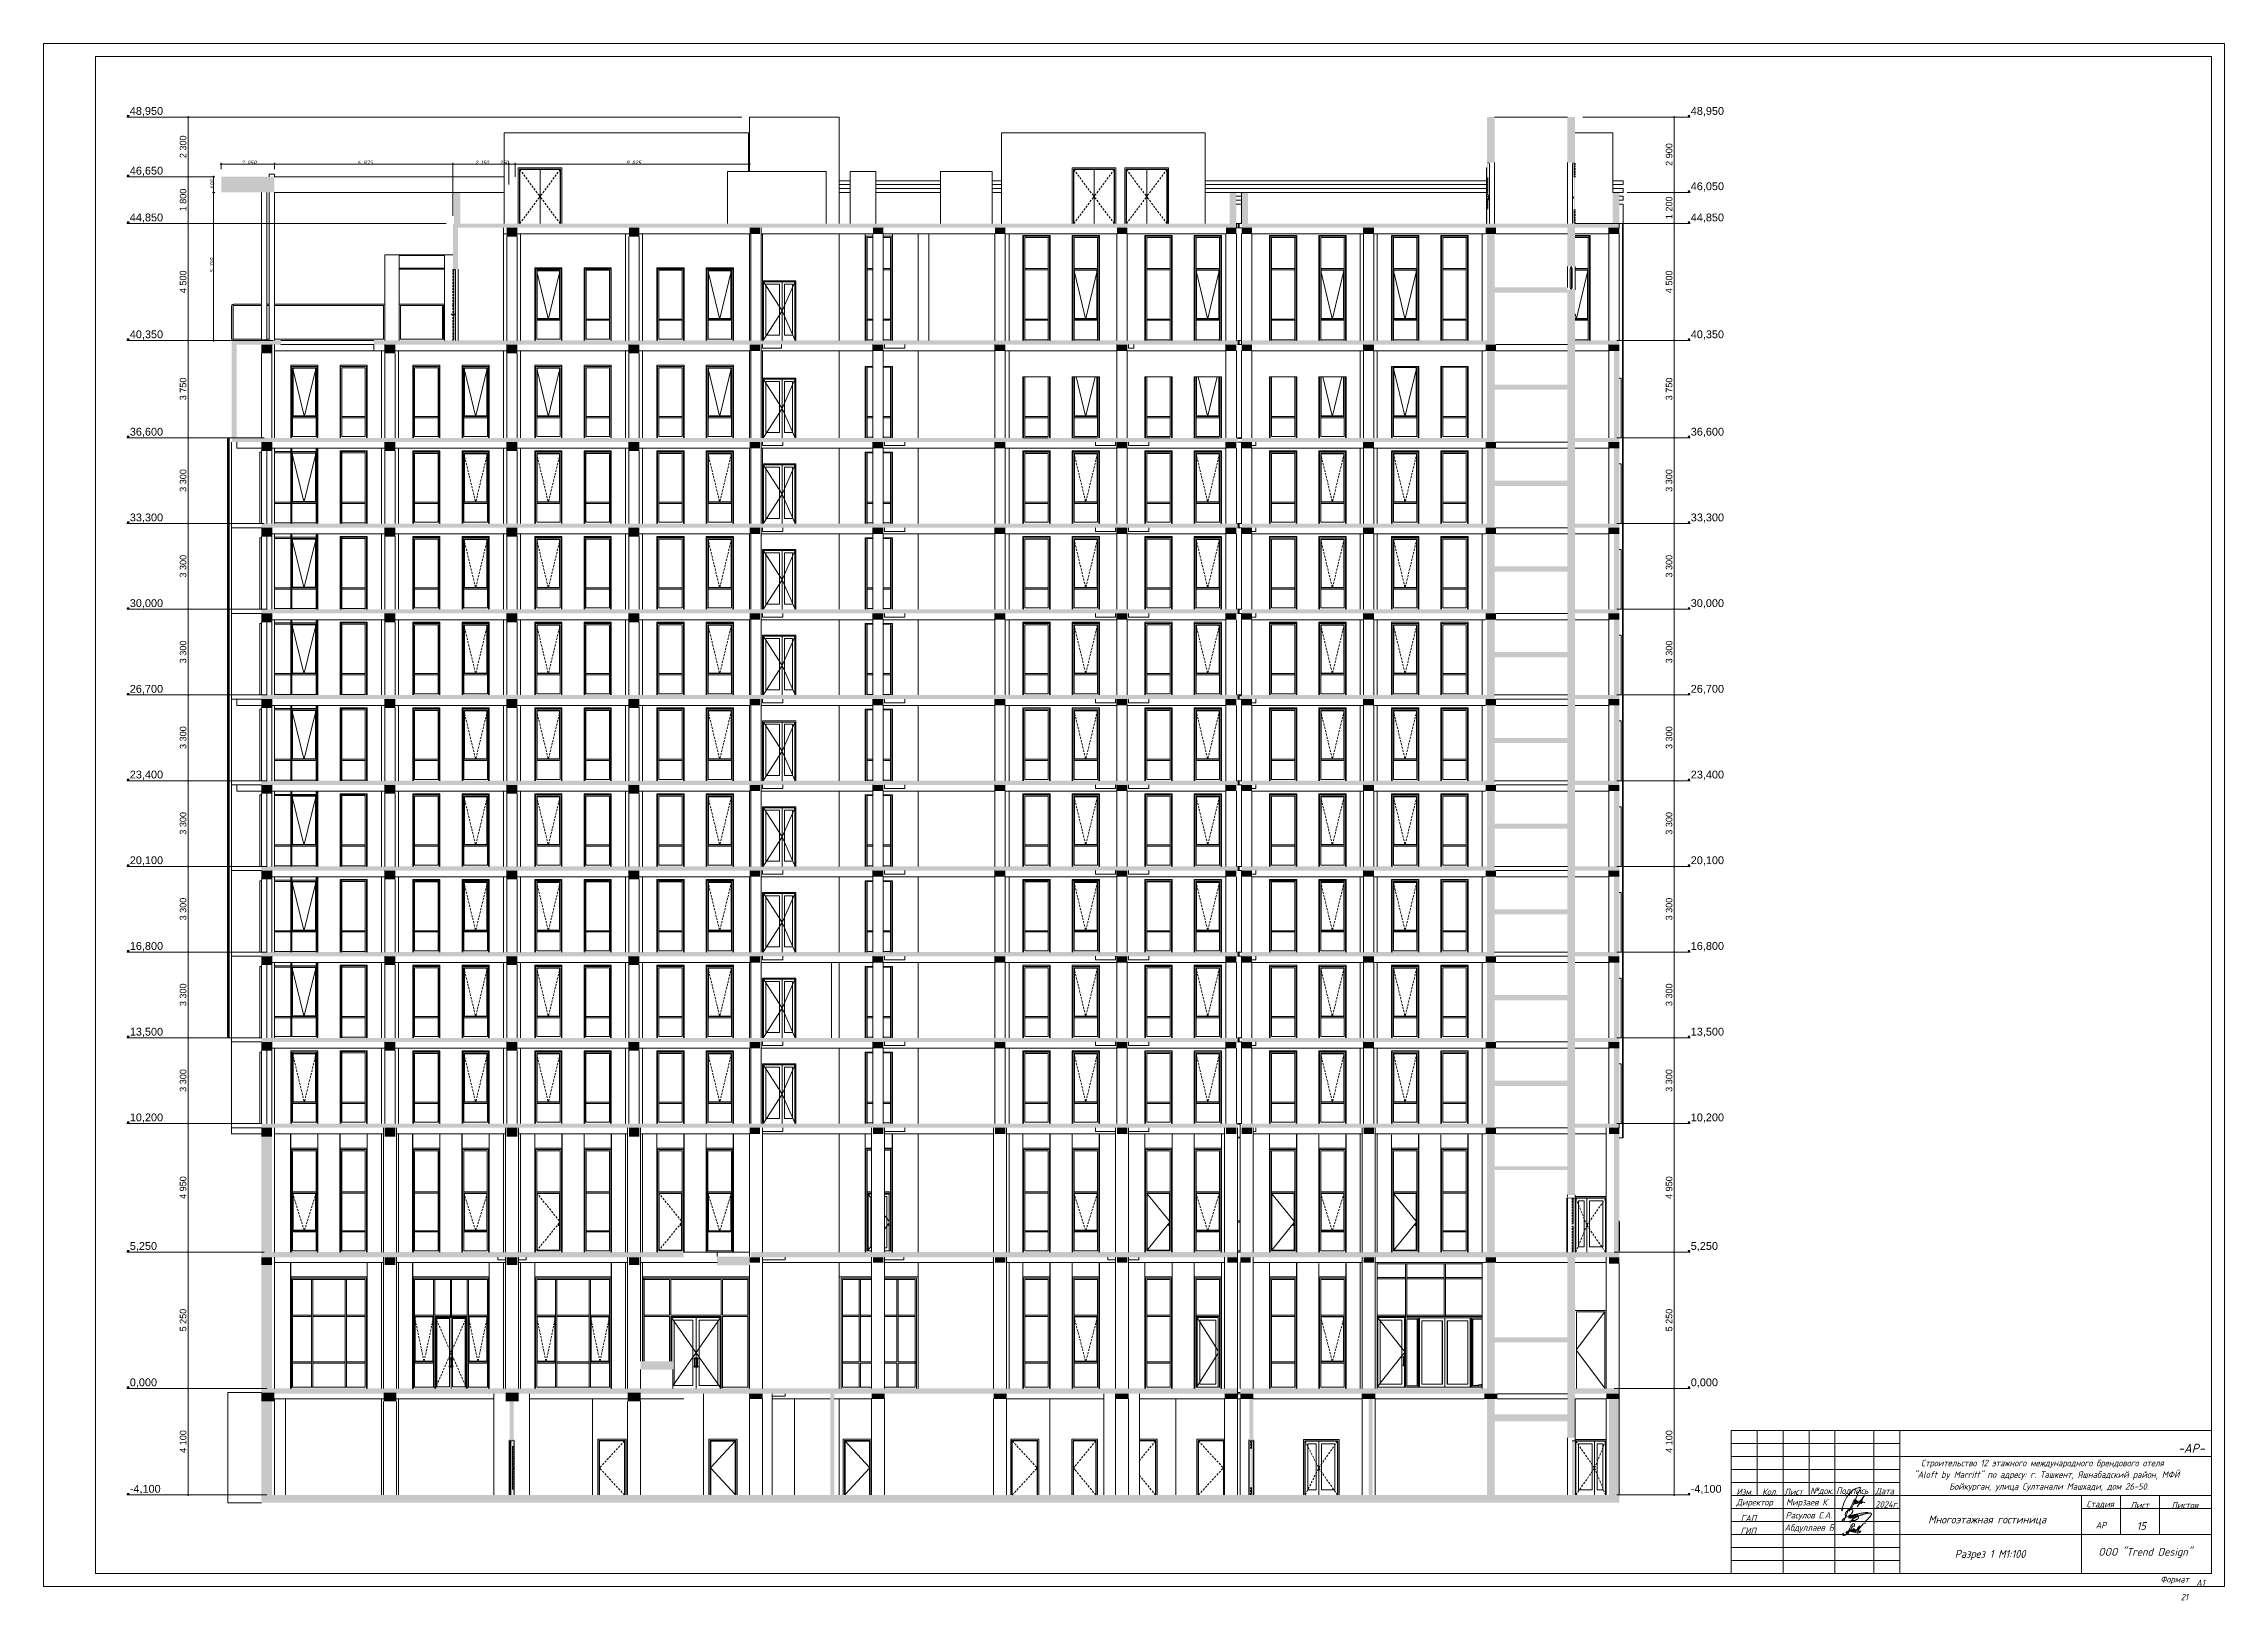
# Model space of a CAD drawing. Header units: millimetres. Extents: x 1499747 to 4341325, y -28481 to 441852.
# Drawn here: x 2338203 to 2422203, y -27943 to 31994 of the extents above; entities that cross this region are included whole.
import ezdxf
from ezdxf.xclip import XClip

# ---------------------------------------------------------------- set-up
doc = ezdxf.new("R2010")
doc.units = ezdxf.units.MM
doc.header["$MEASUREMENT"] = 0
doc.header["$XCLIPFRAME"] = 0
for name, color, linetype, lineweight in [('1 Разрез_23_0_Ном._пера__45_Ном._пера__161', 161, 'Continuous', 18), ('1 Разрез_23_0_Ном._пера__63_Ном._пера__21', 21, 'Continuous', 18), ('1 Разрез_23_0_Ном._пера__7_Ном._пера__7', 7, 'Continuous', 18), ('1 Разрез_23_Витраж где быссейн_Ном._пера__1_Ном._пера__7', 7, 'Continuous', 18), ('1 Разрез_23_Витраж где быссейн_Ном._пера__92_Ном._пера__233', 233, 'Continuous', 18), ('1 Разрез_23_Витражные окна_Ном._пера__1_Ном._пера__7', 7, 'Continuous', 18), ('1 Разрез_23_Витражные окна_Ном._пера__3_Ном._пера__30', 30, 'Continuous', 18), ('1 Разрез_23_Витражные окна_Ном._пера__7', 7, 'Continuous', 18), ('1 Разрез_23_Витражные окна_Ном._пера__92_Ном._пера__233', 233, 'Continuous', 18), ('1 Разрез_23_Выступы_Ном._пера__1_Ном._пера__7', 7, 'Continuous', 18), ('1 Разрез_23_Двери Archicad_Ном._пера__1_Ном._пера__7', 7, 'Continuous', 18), ('1 Разрез_23_Двери Archicad_Ном._пера__3_Ном._пера__30', 30, 'Continuous', 18), ('1 Разрез_23_Двери Archicad_Ном._пера__7', 7, 'Continuous', 18), ('1 Разрез_23_Двери Archicad_Ном._пера__87_Ном._пера__251', 251, 'Continuous', 18), ('1 Разрез_23_Конструктив - Балки_Ном._пера__10_Ном._пера__134', 134, 'Continuous', 18), ('1 Разрез_23_Конструктив - Балки_Ном._пера__7', 7, 'Continuous', 18), ('1 Разрез_23_Конструктив - Колонны_Ном._пера__1_Ном._пера__7', 7, 'Continuous', 18), ('1 Разрез_23_Конструктив - Колонны_Ном._пера__8_Ном._пера__12', 12, 'Continuous', 18), ('1 Разрез_23_Конструктив - Лестницы_Ном._пера__7', 7, 'Continuous', 18), ('1 Разрез_23_Конструктив - Отвестрия для Шахты в перекрытие_Ном._пера__1_Ном._пера__7', 7, 'Continuous', 18), ('1 Разрез_23_Конструктив - Перекрытия_Ном._пера__1_Ном._пера__7', 7, 'Continuous', 18), ('1 Разрез_23_Конструктив - Перекрытия_Ном._пера__7', 7, 'Continuous', 18), ('1 Разрез_23_Конструктив - Перекрытия_Ном._пера__89_Ном._пера__111', 111, 'Continuous', 18), ('1 Разрез_23_Конструктив - Стена Кирпич Подвал_Ном._пера__1_Ном._пера__7', 7, 'Continuous', 18), ('1 Разрез_23_Конструктив - Стена Кирпич Подвал_Ном._пера__7', 7, 'Continuous', 18), ('1 Разрез_23_Конструктив - Стены Ненесущие Газоблок_Ном._пера__1_Ном._пера__7', 7, 'Continuous', 18), ('1 Разрез_23_Конструктив - Стены Ненесущие Газоблок_Ном._пера__7', 7, 'Continuous', 18), ('1 Разрез_23_Конструктив - Стены Ненесущие Газоблок_Ном._пера__87_Ном._пера__251', 251, 'Continuous', 18), ('1 Разрез_23_Конструктив - Стены Ненесущие_Ном._пера__87_Ном._пера__251', 251, 'Continuous', 18), ('1 Разрез_23_Конструктив - Стены Несущие_Ном._пера__1_Ном._пера__7', 7, 'Continuous', 18), ('1 Разрез_23_Конструктив - Стены Несущие_Ном._пера__7', 7, 'Continuous', 18), ('1 Разрез_23_Конструктив - Стены Несущие_Ном._пера__87_Ном._пера__251', 251, 'Continuous', 18), ('1 Разрез_23_Лестница_Ном._пера__7', 7, 'Continuous', 18), ('1 Разрез_23_Лестница_Ном._пера__91_Ном._пера__171', 171, 'Continuous', 18), ('1 Разрез_23_Лестницы которые нужно скрыть_Ном._пера__7', 7, 'Continuous', 18), ('1 Разрез_23_Окна Archicad_Ном._пера__1_Ном._пера__7', 7, 'Continuous', 18), ('1 Разрез_23_Окна Archicad_Ном._пера__3_Ном._пера__30', 30, 'Continuous', 18), ('1 Разрез_23_Окна Archicad_Ном._пера__7', 7, 'Continuous', 18), ('1 Разрез_23_Окна Archicad_Ном._пера__87_Ном._пера__251', 251, 'Continuous', 18), ('1 Разрез_23_Парапет_Ном._пера__20_Ном._пера__1', 1, 'Continuous', 18), ('1 Разрез_23_Парапет_Ном._пера__7', 7, 'Continuous', 18), ('1 Разрез_23_Размер - ГКЛ перегородки_Ном._пера__1_Ном._пера__7', 7, 'Continuous', 18), ('1 Разрез_23_Размер - Общий_Ном._пера__1_Ном._пера__7', 7, 'Continuous', 18), ('1 Разрез_23_Ребра Навес_Ном._пера__1_Ном._пера__7', 7, 'Continuous', 18)]:
    doc.layers.add(name, color=color, linetype=linetype, lineweight=lineweight)
doc.layers.add('Чертеж и Рисунок', color=7, linetype='Continuous')
doc.styles.add('СГЕНЕРИР_СТИЛЬ_1', font='')
doc.styles.add('СГЕНЕРИР_СТИЛЬ_2', font='arial.ttf')
doc.styles.get('СГЕНЕРИР_СТИЛЬ_1').set_extended_font_data('GOST Common', italic=True)

# ---------------------------------------------------------------- blocks, each defined once
blk = doc.blocks.new('Чертеж_1_23', base_point=(1274000, 29700))
at = {"layer": '1 Разрез_23_Витражные окна_Ном._пера__7', "linetype": 'Continuous'}
for points in [[(1239297, 49605), (1239297, 49590), (1239312, 49590), (1239312, 49640), (1239242, 49640), (1239242, 49590), (1239257, 49590), (1239257, 49605)], [(1239296, 49605), (1239258, 49605), (1239258, 48275), (1239296, 48275)], [(1239297, 48275), (1239257, 48275), (1239257, 48290), (1239242, 48290), (1239242, 48240), (1239312, 48240), (1239312, 48290), (1239297, 48290)]]:
    blk.add_hatch(color=256, dxfattribs=at).paths.add_polyline_path(points)
at = {"layer": '1 Разрез_23_Двери Archicad_Ном._пера__7', "linetype": 'Continuous'}
for points in [[(1287592, 55090), (1287592, 55070), (1287632, 55070), (1287632, 55058), (1287692, 55058), (1287692, 55090)], [(1287592, 52740), (1287632, 52740), (1287632, 55070), (1287592, 55070)], [(1290992, 55090), (1290892, 55090), (1290892, 55058), (1290952, 55058), (1290952, 55070), (1290992, 55070)], [(1290992, 52740), (1290992, 55070), (1290952, 55070), (1290952, 52740)], [(1287632, 53770), (1287632, 53710), (1287672, 53710), (1287672, 53770)], [(1287672, 53720), (1287687, 53720), (1287687, 53713), (1287703, 53713), (1287708, 53726), (1287710, 53740), (1287708, 53754), (1287703, 53767), (1287687, 53767), (1287687, 53760), (1287672, 53760)], [(1290874, 53740), (1290875, 53726), (1290880, 53713), (1290897, 53713), (1290897, 53720), (1290912, 53720), (1290912, 53760), (1290897, 53760), (1290897, 53767), (1290880, 53767), (1290875, 53754)], [(1290952, 53770), (1290912, 53770), (1290912, 53710), (1290952, 53710)], [(1247767, 50990), (1247767, 50970), (1247807, 50970), (1247807, 50958), (1247867, 50958), (1247867, 50990)], [(1247767, 48240), (1247807, 48240), (1247807, 50970), (1247767, 50970)], [(1290673, 15227), (1290692, 15227), (1290692, 15277), (1290673, 15277)], [(1290877, 15215), (1290877, 15240), (1290692, 15240), (1290692, 15215)], [(1290877, 15240), (1290877, 15212), (1290917, 15212), (1290917, 15200), (1290992, 15200), (1290992, 15240)], [(1290877, 15112), (1290917, 15112), (1290917, 15212), (1290877, 15212)], [(1291011, 15227), (1291011, 15277), (1290992, 15277), (1290992, 15227)], [(1290877, 15112), (1290877, 13340), (1290917, 13340), (1290917, 15112)], [(1290877, 13140), (1290917, 13140), (1290917, 13340), (1290877, 13340)], [(1249933, 5883), (1249952, 5883), (1249952, 5933), (1249933, 5933)], [(1250002, 5871), (1250002, 5890), (1249952, 5890), (1249952, 5871)], [(1250102, 5890), (1250002, 5890), (1250002, 5858), (1250062, 5858), (1250062, 5870), (1250102, 5870)], [(1250121, 5883), (1250121, 5933), (1250102, 5933), (1250102, 5883)], [(1278423, 5883), (1278442, 5883), (1278442, 5933), (1278423, 5933)], [(1278492, 5871), (1278492, 5890), (1278442, 5890), (1278442, 5871)], [(1278492, 5890), (1278492, 5870), (1278532, 5870), (1278532, 5858), (1278592, 5858), (1278592, 5890)], [(1278611, 5883), (1278611, 5933), (1278592, 5933), (1278592, 5883)], [(1290877, 5890), (1290877, 5850), (1290992, 5850), (1290992, 5890)], [(1250102, 3790), (1250102, 5870), (1250062, 5870), (1250062, 3790)], [(1278492, 3790), (1278532, 3790), (1278532, 5870), (1278492, 5870)], [(1290992, 5850), (1290877, 5850), (1290877, 3790), (1290992, 3790)]]:
    blk.add_hatch(color=256, dxfattribs=at).paths.add_polyline_path(points)
at = {"layer": '1 Разрез_23_Конструктив - Балки_Ном._пера__7', "linetype": 'Continuous'}
for points in [[(1249842, 52580), (1249842, 52240), (1250242, 52240), (1250242, 52580)], [(1254542, 52580), (1254542, 52240), (1254942, 52240), (1254942, 52580)], [(1259592, 52580), (1259192, 52580), (1259192, 52340), (1259592, 52340)], [(1264342, 52580), (1263942, 52580), (1263942, 52340), (1264342, 52340)], [(1269042, 52580), (1268642, 52580), (1268642, 52340), (1269042, 52340)], [(1273742, 52580), (1273342, 52580), (1273342, 52340), (1273742, 52340)], [(1277942, 52580), (1277542, 52580), (1277542, 52340), (1277942, 52340)], [(1278542, 52580), (1278142, 52580), (1278142, 52340), (1278542, 52340)], [(1283242, 52340), (1283242, 52580), (1282842, 52580), (1282842, 52340)], [(1287942, 52340), (1287942, 52580), (1287542, 52580), (1287542, 52340)], [(1292292, 52580), (1292292, 52340), (1292692, 52340), (1292692, 52580)], [(1240792, 48080), (1240392, 48080), (1240392, 47740), (1240792, 47740)], [(1245142, 48080), (1245142, 47740), (1245542, 47740), (1245542, 48080)], [(1249842, 48080), (1249842, 47740), (1250242, 47740), (1250242, 48080)], [(1254542, 48080), (1254542, 47740), (1254942, 47740), (1254942, 48080)], [(1259592, 48080), (1259192, 48080), (1259192, 47840), (1259592, 47840)], [(1264342, 48080), (1263942, 48080), (1263942, 47840), (1264342, 47840)], [(1269042, 48080), (1268642, 48080), (1268642, 47840), (1269042, 47840)], [(1273742, 48080), (1273342, 48080), (1273342, 47840), (1273742, 47840)], [(1277942, 48080), (1277542, 48080), (1277542, 47840), (1277942, 47840)], [(1278542, 48080), (1278142, 48080), (1278142, 47840), (1278542, 47840)], [(1283242, 47840), (1283242, 48080), (1282842, 48080), (1282842, 47840)], [(1287942, 47840), (1287942, 48080), (1287542, 48080), (1287542, 47840)], [(1292292, 48080), (1292292, 47840), (1292692, 47840), (1292692, 48080)], [(1240792, 44330), (1240392, 44330), (1240392, 43990), (1240792, 43990)], [(1245142, 44330), (1245142, 43990), (1245542, 43990), (1245542, 44330)], [(1249842, 44330), (1249842, 43990), (1250242, 43990), (1250242, 44330)], [(1254542, 44330), (1254542, 43990), (1254942, 43990), (1254942, 44330)], [(1259592, 44330), (1259192, 44330), (1259192, 44090), (1259592, 44090)], [(1264342, 44330), (1263942, 44330), (1263942, 44090), (1264342, 44090)], [(1269042, 44330), (1268642, 44330), (1268642, 44090), (1269042, 44090)], [(1273742, 44330), (1273342, 44330), (1273342, 44090), (1273742, 44090)], [(1277942, 44330), (1277542, 44330), (1277542, 44090), (1277942, 44090)], [(1278542, 44330), (1278142, 44330), (1278142, 44090), (1278542, 44090)], [(1283242, 44090), (1283242, 44330), (1282842, 44330), (1282842, 44090)], [(1287942, 44090), (1287942, 44330), (1287542, 44330), (1287542, 44090)], [(1292292, 44330), (1292292, 44090), (1292692, 44090), (1292692, 44330)], [(1240792, 41030), (1240392, 41030), (1240392, 40690), (1240792, 40690)], [(1245142, 41030), (1245142, 40690), (1245542, 40690), (1245542, 41030)], [(1249842, 41030), (1249842, 40690), (1250242, 40690), (1250242, 41030)], [(1254542, 41030), (1254542, 40690), (1254942, 40690), (1254942, 41030)], [(1259592, 41030), (1259192, 41030), (1259192, 40790), (1259592, 40790)], [(1264342, 41030), (1263942, 41030), (1263942, 40790), (1264342, 40790)], [(1269042, 41030), (1268642, 41030), (1268642, 40790), (1269042, 40790)], [(1273742, 41030), (1273342, 41030), (1273342, 40790), (1273742, 40790)], [(1277942, 41030), (1277542, 41030), (1277542, 40790), (1277942, 40790)], [(1278542, 41030), (1278142, 41030), (1278142, 40790), (1278542, 40790)], [(1283242, 40790), (1283242, 41030), (1282842, 41030), (1282842, 40790)], [(1287942, 40790), (1287942, 41030), (1287542, 41030), (1287542, 40790)], [(1292292, 41030), (1292292, 40790), (1292692, 40790), (1292692, 41030)], [(1240792, 37730), (1240392, 37730), (1240392, 37390), (1240792, 37390)], [(1245142, 37730), (1245142, 37390), (1245542, 37390), (1245542, 37730)], [(1249842, 37730), (1249842, 37390), (1250242, 37390), (1250242, 37730)], [(1254542, 37730), (1254542, 37390), (1254942, 37390), (1254942, 37730)], [(1259592, 37730), (1259192, 37730), (1259192, 37490), (1259592, 37490)], [(1264342, 37730), (1263942, 37730), (1263942, 37490), (1264342, 37490)], [(1269042, 37730), (1268642, 37730), (1268642, 37490), (1269042, 37490)], [(1273742, 37730), (1273342, 37730), (1273342, 37490), (1273742, 37490)], [(1277942, 37730), (1277542, 37730), (1277542, 37490), (1277942, 37490)], [(1278542, 37730), (1278142, 37730), (1278142, 37490), (1278542, 37490)], [(1283242, 37490), (1283242, 37730), (1282842, 37730), (1282842, 37490)], [(1287942, 37490), (1287942, 37730), (1287542, 37730), (1287542, 37490)], [(1292292, 37730), (1292292, 37490), (1292692, 37490), (1292692, 37730)], [(1240792, 34430), (1240392, 34430), (1240392, 34090), (1240792, 34090)], [(1245142, 34430), (1245142, 34090), (1245542, 34090), (1245542, 34430)], [(1249842, 34430), (1249842, 34090), (1250242, 34090), (1250242, 34430)], [(1254542, 34430), (1254542, 34090), (1254942, 34090), (1254942, 34430)], [(1259592, 34430), (1259192, 34430), (1259192, 34190), (1259592, 34190)], [(1264342, 34430), (1263942, 34430), (1263942, 34190), (1264342, 34190)], [(1269042, 34430), (1268642, 34430), (1268642, 34190), (1269042, 34190)], [(1273742, 34430), (1273342, 34430), (1273342, 34190), (1273742, 34190)], [(1277942, 34430), (1277542, 34430), (1277542, 34190), (1277942, 34190)], [(1278542, 34430), (1278142, 34430), (1278142, 34190), (1278542, 34190)], [(1283242, 34190), (1283242, 34430), (1282842, 34430), (1282842, 34190)], [(1287942, 34190), (1287942, 34430), (1287542, 34430), (1287542, 34190)], [(1292292, 34430), (1292292, 34190), (1292692, 34190), (1292692, 34430)], [(1240792, 31130), (1240392, 31130), (1240392, 30790), (1240792, 30790)], [(1245142, 31130), (1245142, 30790), (1245542, 30790), (1245542, 31130)], [(1249842, 31130), (1249842, 30790), (1250242, 30790), (1250242, 31130)], [(1254542, 31130), (1254542, 30790), (1254942, 30790), (1254942, 31130)], [(1259592, 31130), (1259192, 31130), (1259192, 30890), (1259592, 30890)], [(1264342, 31130), (1263942, 31130), (1263942, 30890), (1264342, 30890)], [(1269042, 31130), (1268642, 31130), (1268642, 30890), (1269042, 30890)], [(1273742, 31130), (1273342, 31130), (1273342, 30890), (1273742, 30890)], [(1277942, 31130), (1277542, 31130), (1277542, 30890), (1277942, 30890)], [(1278542, 31130), (1278142, 31130), (1278142, 30890), (1278542, 30890)], [(1283242, 30890), (1283242, 31130), (1282842, 31130), (1282842, 30890)], [(1287942, 30890), (1287942, 31130), (1287542, 31130), (1287542, 30890)], [(1292292, 31130), (1292292, 30890), (1292692, 30890), (1292692, 31130)], [(1240792, 27830), (1240392, 27830), (1240392, 27490), (1240792, 27490)], [(1245142, 27830), (1245142, 27490), (1245542, 27490), (1245542, 27830)], [(1249842, 27830), (1249842, 27490), (1250242, 27490), (1250242, 27830)], [(1254542, 27830), (1254542, 27490), (1254942, 27490), (1254942, 27830)], [(1259592, 27830), (1259192, 27830), (1259192, 27590), (1259592, 27590)], [(1264342, 27830), (1263942, 27830), (1263942, 27590), (1264342, 27590)], [(1269042, 27830), (1268642, 27830), (1268642, 27590), (1269042, 27590)], [(1273742, 27830), (1273342, 27830), (1273342, 27590), (1273742, 27590)], [(1277942, 27830), (1277542, 27830), (1277542, 27590), (1277942, 27590)], [(1278542, 27830), (1278142, 27830), (1278142, 27590), (1278542, 27590)], [(1283242, 27590), (1283242, 27830), (1282842, 27830), (1282842, 27590)], [(1287942, 27590), (1287942, 27830), (1287542, 27830), (1287542, 27590)], [(1292292, 27830), (1292292, 27590), (1292692, 27590), (1292692, 27830)], [(1240792, 24530), (1240392, 24530), (1240392, 24190), (1240792, 24190)], [(1245142, 24530), (1245142, 24190), (1245542, 24190), (1245542, 24530)], [(1249842, 24530), (1249842, 24190), (1250242, 24190), (1250242, 24530)], [(1254542, 24530), (1254542, 24190), (1254942, 24190), (1254942, 24530)], [(1259592, 24530), (1259192, 24530), (1259192, 24290), (1259592, 24290)], [(1264342, 24530), (1263942, 24530), (1263942, 24290), (1264342, 24290)], [(1269042, 24530), (1268642, 24530), (1268642, 24290), (1269042, 24290)], [(1273742, 24530), (1273342, 24530), (1273342, 24290), (1273742, 24290)], [(1277942, 24530), (1277542, 24530), (1277542, 24290), (1277942, 24290)], [(1278542, 24530), (1278142, 24530), (1278142, 24290), (1278542, 24290)], [(1283242, 24290), (1283242, 24530), (1282842, 24530), (1282842, 24290)], [(1287942, 24290), (1287942, 24530), (1287542, 24530), (1287542, 24290)], [(1292292, 24530), (1292292, 24290), (1292692, 24290), (1292692, 24530)], [(1240792, 21230), (1240392, 21230), (1240392, 20890), (1240792, 20890)], [(1245142, 21230), (1245142, 20890), (1245542, 20890), (1245542, 21230)], [(1249842, 21230), (1249842, 20890), (1250242, 20890), (1250242, 21230)], [(1254542, 21230), (1254542, 20890), (1254942, 20890), (1254942, 21230)], [(1259592, 21230), (1259192, 21230), (1259192, 20990), (1259592, 20990)], [(1264342, 21230), (1263942, 21230), (1263942, 20990), (1264342, 20990)], [(1269042, 21230), (1268642, 21230), (1268642, 20990), (1269042, 20990)], [(1273742, 21230), (1273342, 21230), (1273342, 20990), (1273742, 20990)], [(1277942, 21230), (1277542, 21230), (1277542, 20990), (1277942, 20990)], [(1278542, 21230), (1278142, 21230), (1278142, 20990), (1278542, 20990)], [(1283242, 20990), (1283242, 21230), (1282842, 21230), (1282842, 20990)], [(1287942, 20990), (1287942, 21230), (1287542, 21230), (1287542, 20990)], [(1292292, 21230), (1292292, 20990), (1292692, 20990), (1292692, 21230)], [(1240792, 17930), (1240392, 17930), (1240392, 17590), (1240792, 17590)], [(1245542, 17930), (1245142, 17930), (1245142, 17590), (1245542, 17590)], [(1250242, 17930), (1249842, 17930), (1249842, 17590), (1250242, 17590)], [(1254942, 17930), (1254542, 17930), (1254542, 17590), (1254942, 17590)], [(1259592, 17930), (1259192, 17930), (1259192, 17690), (1259592, 17690)], [(1264342, 17930), (1263942, 17930), (1263942, 17690), (1264342, 17690)], [(1269042, 17930), (1268642, 17930), (1268642, 17690), (1269042, 17690)], [(1273742, 17930), (1273342, 17930), (1273342, 17690), (1273742, 17690)], [(1277942, 17930), (1277542, 17930), (1277542, 17690), (1277942, 17690)], [(1278542, 17930), (1278142, 17930), (1278142, 17690), (1278542, 17690)], [(1283242, 17930), (1282842, 17930), (1282842, 17690), (1283242, 17690)], [(1287942, 17930), (1287542, 17930), (1287542, 17690), (1287942, 17690)], [(1292292, 17930), (1292292, 17690), (1292692, 17690), (1292692, 17930)], [(1240792, 12940), (1240392, 12940), (1240392, 12640), (1240792, 12640)], [(1245542, 12940), (1245142, 12940), (1245142, 12640), (1245542, 12640)], [(1250242, 12940), (1249842, 12940), (1249842, 12640), (1250242, 12640)], [(1254942, 12940), (1254542, 12940), (1254542, 12640), (1254942, 12640)], [(1259592, 12940), (1259192, 12940), (1259192, 12740), (1259592, 12740)], [(1264342, 12940), (1263942, 12940), (1263942, 12740), (1264342, 12740)], [(1269042, 12940), (1268642, 12940), (1268642, 12740), (1269042, 12740)], [(1273742, 12940), (1273342, 12940), (1273342, 12740), (1273742, 12740)], [(1277991, 12940), (1277591, 12940), (1277591, 12740), (1277991, 12740)], [(1278492, 12940), (1278092, 12940), (1278092, 12740), (1278492, 12740)], [(1283242, 12940), (1282842, 12940), (1282842, 12740), (1283242, 12740)], [(1287942, 12940), (1287542, 12940), (1287542, 12740), (1287942, 12740)], [(1292292, 12940), (1292292, 12700), (1292692, 12700), (1292692, 12940)], [(1240892, 7730), (1240392, 7730), (1240392, 7390), (1240892, 7390)], [(1245592, 7730), (1245092, 7730), (1245092, 7390), (1245592, 7390)], [(1250292, 7730), (1249792, 7730), (1249792, 7390), (1250292, 7390)], [(1254992, 7730), (1254492, 7730), (1254492, 7390), (1254992, 7390)], [(1259192, 7690), (1259192, 7490), (1259692, 7490), (1259692, 7690)], [(1264392, 7690), (1263892, 7690), (1263892, 7490), (1264392, 7490)], [(1269092, 7690), (1268592, 7690), (1268592, 7490), (1269092, 7490)], [(1273792, 7490), (1273792, 7690), (1273292, 7690), (1273292, 7490)], [(1277491, 7490), (1277991, 7490), (1277991, 7690), (1277491, 7690)], [(1278592, 7690), (1278092, 7690), (1278092, 7490), (1278592, 7490)], [(1283292, 7490), (1283292, 7690), (1282792, 7690), (1282792, 7490)], [(1287492, 7690), (1287492, 7490), (1287992, 7490), (1287992, 7690)], [(1292692, 7490), (1292692, 7690), (1292192, 7690), (1292192, 7490)]]:
    blk.add_hatch(color=256, dxfattribs=at).paths.add_polyline_path(points)
at = {"layer": '1 Разрез_23_Конструктив - Лестницы_Ном._пера__7', "linetype": 'Continuous'}
for points in [[(1287892, 50280), (1287892, 50080), (1290692, 50080), (1290692, 50280)], [(1287892, 46540), (1287892, 46340), (1290692, 46340), (1290692, 46540)], [(1287892, 42840), (1287892, 42640), (1290692, 42640), (1290692, 42840)], [(1287892, 39540), (1287892, 39340), (1290692, 39340), (1290692, 39540)], [(1287892, 36240), (1287892, 36040), (1290692, 36040), (1290692, 36240)], [(1287892, 32940), (1287892, 32740), (1290692, 32740), (1290692, 32940)], [(1287892, 29640), (1287892, 29440), (1290692, 29440), (1290692, 29640)], [(1287892, 26340), (1287892, 26140), (1290692, 26140), (1290692, 26340)], [(1287892, 22840), (1290692, 22840), (1290692, 23040), (1287892, 23040)], [(1287892, 19740), (1287892, 19540), (1290692, 19540), (1290692, 19740)], [(1287892, 9665), (1290692, 9665), (1290692, 9865), (1287892, 9865)]]:
    blk.add_hatch(color=256, dxfattribs=at).paths.add_polyline_path(points)
at = {"layer": '1 Разрез_23_Конструктив - Перекрытия_Ном._пера__7', "linetype": 'Continuous'}
for points in [[(1247807, 52580), (1256659, 52580), (1256659, 52740), (1247807, 52740)], [(1256659, 52740), (1256659, 52580), (1277941, 52580), (1277941, 52740)], [(1278142, 52740), (1278142, 52580), (1292692, 52580), (1292692, 52740)], [(1239242, 48080), (1241142, 48080), (1241142, 48240), (1239242, 48240)], [(1256659, 48240), (1244717, 48240), (1244717, 48080), (1256659, 48080)], [(1256659, 48240), (1256659, 48080), (1277992, 48080), (1277992, 48240)], [(1278142, 48240), (1278142, 48080), (1287892, 48080), (1287892, 48240)], [(1292692, 48240), (1290692, 48240), (1290692, 48080), (1292692, 48080)], [(1256659, 44490), (1239242, 44490), (1239242, 44330), (1256659, 44330)], [(1277992, 44490), (1256659, 44490), (1256659, 44330), (1277992, 44330)], [(1278142, 44490), (1278142, 44330), (1287892, 44330), (1287892, 44490)], [(1292692, 44490), (1290692, 44490), (1290692, 44330), (1292692, 44330)], [(1256659, 41190), (1240392, 41190), (1240392, 41030), (1256659, 41030)], [(1256659, 41030), (1277992, 41030), (1277992, 41190), (1256659, 41190)], [(1287892, 41190), (1278142, 41190), (1278142, 41030), (1287892, 41030)], [(1292692, 41190), (1290692, 41190), (1290692, 41030), (1292692, 41030)], [(1240392, 37890), (1240392, 37730), (1256659, 37730), (1256659, 37890)], [(1256659, 37730), (1277992, 37730), (1277992, 37890), (1256659, 37890)], [(1278142, 37730), (1287892, 37730), (1287892, 37890), (1278142, 37890)], [(1292692, 37890), (1290692, 37890), (1290692, 37730), (1292692, 37730)], [(1240392, 34590), (1240392, 34430), (1256659, 34430), (1256659, 34590)], [(1256659, 34430), (1277992, 34430), (1277992, 34590), (1256659, 34590)], [(1278142, 34590), (1278142, 34430), (1287892, 34430), (1287892, 34590)], [(1292692, 34590), (1290692, 34590), (1290692, 34430), (1292692, 34430)], [(1256659, 31290), (1240392, 31290), (1240392, 31130), (1256659, 31130)], [(1256659, 31130), (1277992, 31130), (1277992, 31290), (1256659, 31290)], [(1278142, 31130), (1287892, 31130), (1287892, 31290), (1278142, 31290)], [(1292692, 31290), (1290692, 31290), (1290692, 31130), (1292692, 31130)], [(1256659, 27990), (1240392, 27990), (1240392, 27830), (1256659, 27830)], [(1256659, 27830), (1277992, 27830), (1277992, 27990), (1256659, 27990)], [(1278142, 27990), (1278142, 27830), (1287892, 27830), (1287892, 27990)], [(1292692, 27990), (1290692, 27990), (1290692, 27830), (1292692, 27830)], [(1256659, 24690), (1240392, 24690), (1240392, 24530), (1256659, 24530)], [(1277992, 24690), (1256659, 24690), (1256659, 24530), (1277992, 24530)], [(1287892, 24690), (1278142, 24690), (1278142, 24530), (1287892, 24530)], [(1292692, 24690), (1290692, 24690), (1290692, 24530), (1292692, 24530)], [(1240392, 21230), (1256659, 21230), (1256659, 21390), (1240392, 21390)], [(1256659, 21390), (1256659, 21230), (1277992, 21230), (1277992, 21390)], [(1278142, 21390), (1278142, 21230), (1287892, 21230), (1287892, 21390)], [(1292692, 21390), (1290692, 21390), (1290692, 21230), (1292692, 21230)], [(1240392, 18090), (1240392, 17930), (1256659, 17930), (1256659, 18090)], [(1256659, 18090), (1256659, 17930), (1277992, 17930), (1277992, 18090)], [(1278142, 17930), (1287892, 17930), (1287892, 18090), (1278142, 18090)], [(1292692, 18090), (1290692, 18090), (1290692, 17930), (1292692, 17930)], [(1240392, 12940), (1256659, 12940), (1256659, 13140), (1240392, 13140)], [(1259242, 13140), (1259242, 12940), (1277991, 12940), (1277991, 13140)], [(1278092, 12940), (1287892, 12940), (1287892, 13140), (1278092, 13140)], [(1287892, 13140), (1287892, 12940), (1290692, 12940), (1290692, 13140)], [(1292692, 13140), (1290692, 13140), (1290692, 12940), (1292692, 12940)], [(1240392, 7890), (1240392, 7730), (1240892, 7730), (1240892, 7690), (1245092, 7690), (1245092, 7730), (1245592, 7730), (1245592, 7690), (1249792, 7690), (1249792, 7730), (1250292, 7730), (1250292, 7690), (1254492, 7690), (1254492, 7730), (1254992, 7730), (1254992, 7690), (1256659, 7690), (1256659, 7890)], [(1256659, 7890), (1256659, 7690), (1277991, 7690), (1277991, 7890)], [(1287892, 7890), (1278092, 7890), (1278092, 7690), (1287892, 7690)], [(1292692, 7690), (1292692, 7890), (1290692, 7890), (1290692, 7690)], [(1287892, 6900), (1287892, 6623), (1290692, 6623), (1290692, 6900)], [(1240392, 3790), (1240392, 3490), (1256659, 3490), (1256659, 3790)], [(1292692, 3790), (1256659, 3790), (1256659, 3490), (1292692, 3490)]]:
    blk.add_hatch(color=256, dxfattribs=at).paths.add_polyline_path(points)
at = {"layer": '1 Разрез_23_Конструктив - Стена Кирпич Подвал_Ном._пера__7', "linetype": 'Continuous'}
for points in [[(1262302, 3790), (1262452, 3790), (1262452, 7690), (1262302, 7690)], [(1250102, 5890), (1250102, 7390), (1249952, 7390), (1249952, 5890)], [(1278592, 5890), (1278592, 7490), (1278442, 7490), (1278442, 5890)], [(1283192, 3790), (1283192, 7490), (1283042, 7490), (1283042, 3790)]]:
    blk.add_hatch(color=256, dxfattribs=at).paths.add_polyline_path(points)
at = {"layer": '1 Разрез_23_Конструктив - Стены Ненесущие Газоблок_Ном._пера__7', "linetype": 'Continuous'}
for points in [[(1248057, 52740), (1248057, 53940), (1247807, 53940), (1247807, 52740)], [(1277691, 53940), (1277691, 52740), (1277941, 52740), (1277941, 53940)], [(1278392, 52740), (1278392, 53940), (1278142, 53940), (1278142, 52740)], [(1292442, 52740), (1292692, 52740), (1292692, 53940), (1292442, 53940)], [(1247967, 50990), (1247967, 52580), (1247807, 52580), (1247807, 52740), (1247767, 52740), (1247767, 50990)], [(1239242, 44490), (1239442, 44490), (1239442, 48080), (1239242, 48080)], [(1292492, 44490), (1292692, 44490), (1292692, 47840), (1292492, 47840)], [(1292492, 41190), (1292692, 41190), (1292692, 44090), (1292492, 44090)], [(1292492, 37890), (1292692, 37890), (1292692, 40790), (1292492, 40790)], [(1292492, 34590), (1292692, 34590), (1292692, 37490), (1292492, 37490)], [(1292492, 31290), (1292692, 31290), (1292692, 34190), (1292492, 34190)], [(1292492, 27990), (1292692, 27990), (1292692, 30890), (1292492, 30890)], [(1292492, 24690), (1292692, 24690), (1292692, 27590), (1292492, 27590)], [(1292492, 21390), (1292692, 21390), (1292692, 24290), (1292492, 24290)], [(1292492, 18090), (1292692, 18090), (1292692, 20990), (1292492, 20990)], [(1292692, 17690), (1292492, 17690), (1292492, 13140), (1292692, 13140)]]:
    blk.add_hatch(color=256, dxfattribs=at).paths.add_polyline_path(points)
at = {"layer": '1 Разрез_23_Конструктив - Стены Несущие_Ном._пера__7', "linetype": 'Continuous'}
for points in [[(1287892, 55090), (1287892, 56840), (1287592, 56840), (1287592, 55090)], [(1290992, 55090), (1290992, 56840), (1290692, 56840), (1290692, 55090)], [(1287592, 52340), (1287592, 48240), (1287892, 48240), (1287892, 52340)], [(1290992, 52580), (1290692, 52580), (1290692, 51090), (1290992, 51090)], [(1290992, 48240), (1290992, 50190), (1290692, 50190), (1290692, 48240)], [(1290992, 44490), (1290992, 48080), (1290692, 48080), (1290692, 44490)], [(1287592, 47840), (1287592, 44490), (1287892, 44490), (1287892, 47840)], [(1287592, 44090), (1287592, 41190), (1287892, 41190), (1287892, 44090)], [(1290692, 44330), (1290692, 42840), (1290692, 42840), (1290692, 42640), (1290692, 42640), (1290692, 41190), (1290992, 41190), (1290992, 44330)], [(1287592, 40790), (1287592, 37890), (1287892, 37890), (1287892, 40790)], [(1290992, 37890), (1290992, 41030), (1290692, 41030), (1290692, 37890)], [(1287592, 37490), (1287592, 34590), (1287892, 34590), (1287892, 37490)], [(1290992, 34590), (1290992, 37730), (1290692, 37730), (1290692, 34590)], [(1287592, 34190), (1287592, 31290), (1287892, 31290), (1287892, 34190)], [(1290992, 31290), (1290992, 34430), (1290692, 34430), (1290692, 31290)], [(1290992, 27990), (1290992, 31130), (1290692, 31130), (1290692, 27990)], [(1287592, 30890), (1287592, 27990), (1287892, 27990), (1287892, 30890)], [(1290992, 24690), (1290992, 27830), (1290692, 27830), (1290692, 24690)], [(1287592, 27590), (1287592, 24690), (1287892, 24690), (1287892, 27590)], [(1290992, 21390), (1290992, 24530), (1290692, 24530), (1290692, 21390)], [(1287592, 24290), (1287592, 21390), (1287892, 21390), (1287892, 24290)], [(1290992, 18090), (1290992, 21230), (1290692, 21230), (1290692, 18090)], [(1287592, 20990), (1287592, 18090), (1287892, 18090), (1287892, 20990)], [(1287592, 17690), (1287592, 13140), (1287892, 13140), (1287892, 17690)], [(1290992, 15340), (1290992, 17930), (1290692, 17930), (1290692, 15340)], [(1240792, 17590), (1240392, 17590), (1240392, 13140), (1240792, 13140)], [(1240792, 7890), (1240792, 12640), (1240392, 12640), (1240392, 7890)], [(1287592, 12740), (1287592, 7890), (1287892, 7890), (1287892, 12740)], [(1290992, 7890), (1290992, 12940), (1290692, 12940), (1290692, 7890)], [(1290992, 5990), (1290992, 7690), (1290692, 7690), (1290692, 5990)], [(1240792, 7390), (1240392, 7390), (1240392, 3790), (1240792, 3790)], [(1287592, 7490), (1287592, 3790), (1287892, 3790), (1287892, 7490)], [(1292692, 7490), (1292292, 7490), (1292292, 3790), (1292692, 3790)]]:
    blk.add_hatch(color=256, dxfattribs=at).paths.add_polyline_path(points)
at = {"layer": '1 Разрез_23_Лестница_Ном._пера__7', "linetype": 'Continuous'}
for points in [[(1259192, 12965), (1257942, 12965), (1257942, 12634), (1258042, 12634), (1258467, 12634), (1258667, 12634), (1259092, 12634), (1259192, 12634)], [(1254992, 8940), (1254992, 8620), (1256242, 8620), (1256242, 8940)]]:
    blk.add_hatch(color=256, dxfattribs=at).paths.add_polyline_path(points)
at = {"layer": '1 Разрез_23_Лестницы которые нужно скрыть_Ном._пера__7', "linetype": 'Continuous'}
blk.add_hatch(color=256, dxfattribs=at).paths.add_polyline_path([(1287892, 16305), (1290692, 16305), (1290692, 16440), (1287892, 16440)])
at = {"layer": '1 Разрез_23_Окна Archicad_Ном._пера__7', "linetype": 'Continuous'}
for points in [[(1290847, 51015), (1290847, 51065), (1290797, 51065), (1290797, 51015)], [(1290822, 51065), (1290847, 51065), (1290847, 51040), (1290872, 51040), (1290872, 51090), (1290822, 51090)], [(1290847, 50265), (1290797, 50265), (1290797, 50215), (1290847, 50215)], [(1290847, 50240), (1290847, 50215), (1290822, 50215), (1290822, 50190), (1290872, 50190), (1290872, 50240)]]:
    blk.add_hatch(color=256, dxfattribs=at).paths.add_polyline_path(points)
at = {"layer": '1 Разрез_23_Парапет_Ном._пера__7', "linetype": 'Continuous'}
blk.add_hatch(color=256, dxfattribs=at).paths.add_polyline_path([(1238842, 54540), (1238842, 53940), (1240892, 53940), (1240892, 54540)])
at = {"layer": '1 Разрез_23_Размер - ГКЛ перегородки_Ном._пера__1_Ном._пера__7', "linetype": 'Continuous'}
for points in [[(1235253, 56840), (1235289, 56902), (1235217, 56902)], [(1295377, 56840), (1295414, 56902), (1295341, 56902)], [(1235253, 54540), (1235289, 54602), (1235217, 54602)], [(1295377, 53940), (1295414, 54002), (1295341, 54002)], [(1235253, 52740), (1235289, 52802), (1235217, 52802)], [(1295377, 52740), (1295414, 52802), (1295341, 52802)], [(1235253, 48240), (1235289, 48302), (1235217, 48302)], [(1295377, 48240), (1295414, 48302), (1295341, 48302)], [(1235253, 44490), (1235289, 44552), (1235217, 44552)], [(1295377, 44490), (1295414, 44552), (1295341, 44552)], [(1235253, 41190), (1235289, 41252), (1235217, 41252)], [(1295377, 41190), (1295414, 41252), (1295341, 41252)], [(1235253, 37890), (1235289, 37952), (1235217, 37952)], [(1295377, 37890), (1295414, 37952), (1295341, 37952)], [(1235253, 34590), (1235289, 34652), (1235217, 34652)], [(1295377, 34590), (1295414, 34652), (1295341, 34652)], [(1235253, 31290), (1235289, 31352), (1235217, 31352)], [(1295377, 31290), (1295414, 31352), (1295341, 31352)], [(1235253, 27990), (1235289, 28052), (1235217, 28052)], [(1295377, 27990), (1295414, 28052), (1295341, 28052)], [(1235253, 24690), (1235289, 24752), (1235217, 24752)], [(1295377, 24690), (1295414, 24752), (1295341, 24752)], [(1235253, 21390), (1235289, 21452), (1235217, 21452)], [(1295377, 21390), (1295414, 21452), (1295341, 21452)], [(1235253, 18090), (1235289, 18152), (1235217, 18152)], [(1295377, 18090), (1295414, 18152), (1295341, 18152)], [(1235253, 13140), (1235289, 13202), (1235217, 13202)], [(1295377, 13140), (1295414, 13202), (1295341, 13202)], [(1235253, 7890), (1235289, 7952), (1235217, 7952)], [(1295377, 7890), (1295414, 7952), (1295341, 7952)], [(1235253, 3790), (1235289, 3852), (1235217, 3852)], [(1295377, 3790), (1295414, 3852), (1295341, 3852)]]:
    blk.add_hatch(color=256, dxfattribs=at).paths.add_polyline_path(points)
at = {"layer": '1 Разрез_23_0_Ном._пера__45_Ном._пера__161', "linetype": 'Continuous'}
for p, q in [((1301398, 3049), (1301397, 3045)), ((1301397, 3045), (1301397, 3042)), ((1301397, 3042), (1301397, 3039)), ((1301397, 3039), (1301397, 3036)), ((1301397, 3036), (1301397, 3034)), ((1301397, 3034), (1301397, 3031)), ((1301397, 3031), (1301397, 3028)), ((1301397, 3028), (1301397, 3025)), ((1301397, 3025), (1301397, 3022)), ((1301397, 3022), (1301398, 3019)), ((1301399, 3056), (1301398, 3052)), ((1301398, 3052), (1301398, 3049)), ((1301398, 3019), (1301399, 3015)), ((1301400, 3065), (1301399, 3061)), ((1301399, 3061), (1301399, 3056)), ((1301399, 3015), (1301399, 3011)), ((1301399, 3011), (1301400, 3007)), ((1301401, 3070), (1301400, 3065)), ((1301400, 3007), (1301401, 3002)), ((1301402, 3075), (1301401, 3070)), ((1301401, 3002), (1301402, 2998)), ((1301403, 3079), (1301402, 3075)), ((1301402, 2998), (1301404, 2993)), ((1301404, 3084), (1301403, 3079)), ((1301406, 3089), (1301404, 3084)), ((1301404, 2993), (1301405, 2989)), ((1301405, 2989), (1301406, 2984)), ((1301408, 3094), (1301406, 3089)), ((1301406, 2984), (1301408, 2980)), ((1301410, 3098), (1301408, 3094)), ((1301408, 2980), (1301410, 2976)), ((1301412, 3103), (1301410, 3098)), ((1301410, 2976), (1301412, 2971)), ((1301414, 3107), (1301412, 3103)), ((1301412, 2971), (1301414, 2967)), ((1301416, 3112), (1301414, 3107)), ((1301414, 2967), (1301416, 2963)), ((1301418, 3116), (1301416, 3112)), ((1301416, 2963), (1301419, 2958)), ((1301420, 3120), (1301418, 3116)), ((1301419, 2958), (1301422, 2954)), ((1301423, 3124), (1301420, 3120)), ((1301422, 2954), (1301424, 2950)), ((1301425, 3127), (1301423, 3124)), ((1301424, 2950), (1301427, 2945)), ((1301428, 3131), (1301425, 3127)), ((1301427, 2945), (1301431, 2941)), ((1301430, 3135), (1301428, 3131)), ((1301433, 3138), (1301430, 3135)), ((1301431, 2941), (1301434, 2937)), ((1301436, 3142), (1301433, 3138)), ((1301434, 2937), (1301434, 2936)), ((1301439, 3146), (1301436, 3142)), ((1301443, 3149), (1301439, 3146)), ((1301446, 3153), (1301443, 3149)), ((1301450, 3157), (1301446, 3153)), ((1301454, 3161), (1301450, 3157)), ((1301459, 3165), (1301454, 3161)), ((1301463, 3168), (1301459, 3165)), ((1301467, 3172), (1301463, 3168)), ((1301472, 3176), (1301467, 3172)), ((1301477, 3180), (1301472, 3176)), ((1301482, 3183), (1301477, 3180)), ((1301487, 3187), (1301482, 3183)), ((1301492, 3191), (1301487, 3187)), ((1301498, 3194), (1301492, 3191)), ((1301503, 3198), (1301498, 3194)), ((1301508, 3201), (1301503, 3198)), ((1301507, 2967), (1301509, 2968)), ((1301507, 2966), (1301507, 2967)), ((1301508, 2966), (1301507, 2966)), ((1301513, 3204), (1301508, 3201)), ((1301510, 2966), (1301508, 2966)), ((1301509, 2968), (1301512, 2970)), ((1301512, 2967), (1301510, 2966)), ((1301512, 2970), (1301515, 2972)), ((1301516, 2968), (1301512, 2967)), ((1301518, 3208), (1301513, 3204)), ((1301515, 2972), (1301520, 2975)), ((1301520, 2969), (1301516, 2968)), ((1301523, 3211), (1301518, 3208)), ((1301520, 2975), (1301526, 2978)), ((1301525, 2970), (1301520, 2969)), ((1301528, 3214), (1301523, 3211)), ((1301530, 2972), (1301525, 2970)), ((1301526, 2978), (1301532, 2982)), ((1301533, 3217), (1301528, 3214)), ((1301537, 2974), (1301530, 2972)), ((1301532, 2982), (1301538, 2986)), ((1301538, 3220), (1301533, 3217)), ((1301544, 2976), (1301537, 2974)), ((1301543, 3223), (1301538, 3220)), ((1301538, 2986), (1301544, 2990)), ((1301548, 3226), (1301543, 3223)), ((1301544, 2990), (1301551, 2994)), ((1301553, 2978), (1301544, 2976)), ((1301553, 3229), (1301548, 3226)), ((1301551, 2994), (1301557, 2998)), ((1301557, 3231), (1301553, 3229)), ((1301563, 2981), (1301553, 2978)), ((1301562, 3233), (1301557, 3231)), ((1301557, 2998), (1301563, 3002)), ((1301567, 3236), (1301562, 3233)), ((1301563, 3002), (1301569, 3007)), ((1301575, 2985), (1301563, 2981)), ((1301572, 3238), (1301567, 3236)), ((1301569, 3007), (1301575, 3011)), ((1301576, 3239), (1301572, 3238)), ((1301575, 3011), (1301581, 3015)), ((1301590, 2989), (1301575, 2985)), ((1301581, 3241), (1301576, 3239)), ((1301585, 3243), (1301581, 3241)), ((1301581, 3015), (1301586, 3020)), ((1301590, 3244), (1301585, 3243)), ((1301586, 3020), (1301591, 3024)), ((1301595, 3245), (1301590, 3244)), ((1301607, 2994), (1301590, 2989)), ((1301591, 3024), (1301596, 3029)), ((1301599, 3246), (1301595, 3245)), ((1301596, 3029), (1301601, 3033)), ((1301604, 3246), (1301599, 3246)), ((1301601, 3033), (1301606, 3038)), ((1301608, 3247), (1301604, 3246)), ((1301606, 3038), (1301611, 3042)), ((1301626, 2999), (1301607, 2994)), ((1301613, 3247), (1301608, 3247)), ((1301611, 3042), (1301615, 3047)), ((1301617, 3247), (1301613, 3247)), ((1301615, 3047), (1301620, 3051)), ((1301621, 3247), (1301617, 3247)), ((1301620, 3051), (1301624, 3056)), ((1301626, 3247), (1301621, 3247)), ((1301624, 3056), (1301628, 3061)), ((1301630, 3246), (1301626, 3247)), ((1301648, 3006), (1301626, 2999)), ((1301628, 3061), (1301632, 3065)), ((1301634, 3245), (1301630, 3246)), ((1301632, 3065), (1301636, 3070)), ((1301638, 3244), (1301634, 3245)), ((1301636, 3070), (1301640, 3075)), ((1301642, 3243), (1301638, 3244)), ((1301640, 3075), (1301644, 3080)), ((1301646, 3242), (1301642, 3243)), ((1301644, 3080), (1301648, 3085)), ((1301649, 3240), (1301646, 3242)), ((1301648, 3085), (1301652, 3090)), ((1301672, 3012), (1301648, 3006)), ((1301653, 3238), (1301649, 3240)), ((1301652, 3090), (1301655, 3095)), ((1301656, 3236), (1301653, 3238)), ((1301655, 3095), (1301659, 3100)), ((1301660, 3234), (1301656, 3236)), ((1301659, 3100), (1301662, 3106)), ((1301663, 3232), (1301660, 3234)), ((1301662, 3106), (1301665, 3111)), ((1301666, 3230), (1301663, 3232)), ((1301665, 3111), (1301668, 3117)), ((1301668, 3227), (1301666, 3230)), ((1301671, 3224), (1301668, 3227)), ((1301668, 3117), (1301671, 3122)), ((1301673, 3221), (1301671, 3224)), ((1301671, 3122), (1301673, 3128)), ((1301698, 3020), (1301672, 3012)), ((1301676, 3218), (1301673, 3221)), ((1301673, 3128), (1301676, 3133)), ((1301678, 3215), (1301676, 3218)), ((1301676, 3133), (1301678, 3139)), ((1301679, 3212), (1301678, 3215)), ((1301678, 3139), (1301680, 3144)), ((1301681, 3209), (1301679, 3212)), ((1301680, 3144), (1301681, 3149)), ((1301682, 3206), (1301681, 3209)), ((1301681, 3149), (1301683, 3155)), ((1301683, 3202), (1301682, 3206)), ((1301684, 3198), (1301683, 3202)), ((1301683, 3155), (1301684, 3160)), ((1301685, 3195), (1301684, 3198)), ((1301684, 3164), (1301685, 3169)), ((1301684, 3160), (1301684, 3164)), ((1301685, 3191), (1301685, 3195)), ((1301685, 3187), (1301685, 3191)), ((1301686, 3183), (1301685, 3187)), ((1301685, 3174), (1301686, 3178)), ((1301685, 3169), (1301685, 3174)), ((1301686, 3178), (1301686, 3183)), ((1301725, 3027), (1301698, 3020)), ((1301754, 3034), (1301725, 3027)), ((1301784, 3042), (1301754, 3034)), ((1301814, 3049), (1301784, 3042)), ((1301844, 3056), (1301814, 3049)), ((1301875, 3062), (1301844, 3056)), ((1301905, 3069), (1301875, 3062)), ((1301935, 3074), (1301905, 3069)), ((1301964, 3080), (1301935, 3074)), ((1301993, 3085), (1301964, 3080)), ((1302020, 3090), (1301993, 3085)), ((1302046, 3094), (1302020, 3090)), ((1302070, 3098), (1302046, 3094)), ((1302093, 3102), (1302070, 3098)), ((1302117, 3105), (1302093, 3102)), ((1302143, 3108), (1302117, 3105)), ((1302170, 3111), (1302143, 3108)), ((1302201, 3112), (1302170, 3111)), ((1302237, 3114), (1302201, 3112))]:
    blk.add_line(p, q, dxfattribs=at)
at = {"layer": '1 Разрез_23_0_Ном._пера__45_Ном._пера__161', "linetype": 'Continuous', "flags": 128}
for points in [[(1301321, 3250), (1301303, 3234), (1301278, 3184), (1301273, 3178), (1301268, 3180), (1301266, 3195), (1301268, 3236), (1301280, 3285), (1301310, 3383), (1301337, 3472), (1301375, 3562), (1301414, 3640), (1301462, 3718), (1301502, 3775), (1301541, 3826), (1301581, 3872), (1301621, 3912), (1301652, 3943), (1301690, 3972), (1301728, 3994), (1301763, 4016), (1301802, 4035), (1301837, 4048), (1301876, 4061), (1301914, 4070), (1301940, 4076), (1301956, 4077), (1301973, 4077), (1301979, 4073), (1301982, 4065), (1301977, 4045), (1301952, 3990), (1301909, 3902), (1301854, 3780), (1301798, 3637), (1301752, 3525), (1301707, 3415), (1301686, 3378), (1301657, 3329), (1301619, 3272), (1301594, 3235), (1301568, 3201), (1301541, 3167), (1301548, 3201), (1301577, 3261), (1301628, 3365), (1301672, 3465), (1301701, 3524), (1301720, 3553), (1301745, 3585), (1301772, 3616), (1301790, 3631), (1301797, 3633), (1301799, 3626), (1301759, 3502), (1301729, 3437), (1301725, 3434), (1301720, 3434), (1301718, 3438), (1301718, 3441), (1301756, 3496), (1301741, 3464), (1301768, 3500), (1301789, 3527), (1301804, 3546), (1301819, 3564), (1301830, 3575), (1301835, 3580), (1301840, 3582), (1301843, 3581), (1301841, 3572), (1301835, 3559), (1301823, 3533), (1301797, 3474), (1301785, 3445), (1301786, 3443), (1301803, 3464), (1301831, 3503)], [(1301878, 3566), (1301879, 3556), (1301859, 3523), (1301849, 3507), (1301837, 3487), (1301828, 3466), (1301830, 3463), (1301837, 3472), (1301848, 3487), (1301880, 3520), (1301854, 3476), (1301875, 3504), (1301895, 3516), (1301896, 3513), (1301875, 3488), (1301876, 3480), (1301883, 3478), (1301892, 3480), (1301910, 3498)], [(1301910, 3498), (1301975, 3563), (1302040, 3628), (1302149, 3796), (1301979, 3521), (1301939, 3456), (1301851, 3327), (1302043, 3604), (1301986, 3471), (1301986, 3481), (1302035, 3541)], [(1302076, 3521), (1302068, 3527), (1302049, 3522), (1302036, 3512), (1302018, 3494), (1302005, 3482), (1302000, 3470), (1302005, 3464), (1302016, 3464), (1302022, 3468), (1302018, 3494), (1302039, 3499), (1302057, 3503), (1302075, 3507), (1302101, 3507), (1302126, 3503), (1302145, 3495)], [(1301339, 2319), (1301319, 2305), (1301305, 2290), (1301298, 2263), (1301307, 2244), (1301325, 2234), (1301351, 2229), (1301392, 2244), (1301431, 2287), (1301466, 2338), (1301518, 2415), (1301574, 2513), (1301617, 2589), (1301651, 2636), (1301686, 2673), (1301703, 2683), (1301730, 2687), (1301751, 2676), (1301758, 2655), (1301755, 2622), (1301748, 2601), (1301737, 2581), (1301730, 2572), (1301725, 2565)], [(1301420, 2336), (1301473, 2383), (1301534, 2411), (1301587, 2445), (1301560, 2436), (1301534, 2411), (1301515, 2383), (1301503, 2366), (1301503, 2354), (1301519, 2354), (1301574, 2388), (1301614, 2413), (1301656, 2444), (1301693, 2462), (1301731, 2481), (1301724, 2494), (1301682, 2457), (1301647, 2420), (1301633, 2395), (1301633, 2379), (1301633, 2373), (1301670, 2384), (1301693, 2400), (1301718, 2426), (1301749, 2446), (1301769, 2469), (1301770, 2479), (1301749, 2468), (1301724, 2444), (1301705, 2413), (1301697, 2387), (1301693, 2376), (1301693, 2368), (1301694, 2361), (1301702, 2361), (1301725, 2374), (1301809, 2443), (1301851, 2478), (1301886, 2521), (1301924, 2568), (1301954, 2605), (1301920, 2533), (1301856, 2450), (1301810, 2406), (1301780, 2372), (1301770, 2355), (1301770, 2348), (1301779, 2347), (1301807, 2361), (1301837, 2376), (1301871, 2385), (1301908, 2396), (1301945, 2401), (1301970, 2401), (1301986, 2397), (1301992, 2388), (1301988, 2372), (1301968, 2361), (1301951, 2352), (1301918, 2333), (1301877, 2322), (1301865, 2318), (1301857, 2318), (1301853, 2329), (1301855, 2349), (1301889, 2419), (1301934, 2480), (1301974, 2532), (1302014, 2585), (1302050, 2633), (1302076, 2662), (1302094, 2682), (1302116, 2699), (1302131, 2705), (1302140, 2710), (1302157, 2710), (1302175, 2710), (1302186, 2710)], [(1301698, 2610), (1301672, 2563), (1301630, 2504), (1301595, 2447), (1301569, 2407), (1301550, 2379), (1301520, 2329), (1301500, 2295), (1301500, 2266), (1301500, 2251)], [(1302182, 2776), (1302220, 2816), (1302252, 2850), (1302277, 2877), (1302298, 2899), (1302315, 2917), (1302328, 2932), (1302339, 2944), (1302348, 2955), (1302357, 2964), (1302364, 2974), (1302371, 2983), (1302378, 2991), (1302383, 2999), (1302388, 3006), (1302392, 3014), (1302396, 3021), (1302399, 3028), (1302402, 3035), (1302404, 3041), (1302405, 3047), (1302406, 3053), (1302406, 3059), (1302406, 3064), (1302405, 3069), (1302403, 3074), (1302401, 3078), (1302398, 3081), (1302395, 3084), (1302392, 3087), (1302387, 3090), (1302383, 3092), (1302378, 3093), (1302373, 3094), (1302367, 3095), (1302360, 3096), (1302353, 3096), (1302344, 3095), (1302334, 3094), (1302322, 3093), (1302308, 3091), (1302292, 3089), (1302275, 3086), (1302255, 3083), (1302235, 3079), (1302214, 3075), (1302192, 3071), (1302171, 3066), (1302149, 3061), (1302128, 3055), (1302107, 3050), (1302086, 3044), (1302066, 3038), (1302047, 3031), (1302027, 3025), (1302008, 3018), (1301990, 3011), (1301972, 3004), (1301954, 2997), (1301936, 2989), (1301918, 2982), (1301900, 2974), (1301882, 2965), (1301864, 2957), (1301846, 2948), (1301828, 2938), (1301809, 2929), (1301791, 2919), (1301773, 2909), (1301756, 2900), (1301740, 2891), (1301726, 2883), (1301713, 2876), (1301702, 2869), (1301693, 2864), (1301685, 2859), (1301678, 2855), (1301673, 2852), (1301669, 2849), (1301665, 2846), (1301662, 2843), (1301660, 2840), (1301658, 2838), (1301656, 2835), (1301654, 2833), (1301653, 2830), (1301652, 2828), (1301651, 2826), (1301650, 2825), (1301650, 2824), (1301649, 2823), (1301649, 2821), (1301649, 2820), (1301650, 2819), (1301650, 2818), (1301651, 2817), (1301652, 2815), (1301653, 2814), (1301654, 2812), (1301655, 2811), (1301657, 2810), (1301658, 2808), (1301660, 2807), (1301662, 2806), (1301665, 2805), (1301668, 2804), (1301671, 2803), (1301674, 2802), (1301679, 2802), (1301683, 2801), (1301689, 2801), (1301695, 2801), (1301701, 2801), (1301708, 2802), (1301715, 2802), (1301723, 2803), (1301731, 2804), (1301739, 2806), (1301747, 2808), (1301756, 2810), (1301764, 2812), (1301773, 2815), (1301781, 2818), (1301790, 2821), (1301798, 2825), (1301806, 2828), (1301813, 2832), (1301821, 2835), (1301828, 2839), (1301834, 2843), (1301841, 2846), (1301847, 2850), (1301852, 2854), (1301858, 2858), (1301863, 2862), (1301868, 2865), (1301872, 2869), (1301876, 2873), (1301880, 2877), (1301884, 2880), (1301887, 2884), (1301890, 2888), (1301893, 2892), (1301896, 2895), (1301898, 2899), (1301901, 2903), (1301903, 2907), (1301905, 2911), (1301906, 2914), (1301907, 2918), (1301908, 2922), (1301909, 2926), (1301910, 2929), (1301910, 2933), (1301910, 2936), (1301910, 2939), (1301911, 2942), (1301911, 2945), (1301911, 2948), (1301910, 2951), (1301910, 2953), (1301910, 2955), (1301910, 2957), (1301909, 2959), (1301908, 2961), (1301907, 2962), (1301905, 2963), (1301903, 2964), (1301901, 2965), (1301899, 2966), (1301896, 2967), (1301893, 2967), (1301889, 2967), (1301885, 2968), (1301881, 2968), (1301877, 2967), (1301873, 2967), (1301868, 2967), (1301862, 2966), (1301856, 2965), (1301850, 2964), (1301843, 2963), (1301836, 2961), (1301828, 2960), (1301820, 2958), (1301813, 2956), (1301805, 2954), (1301798, 2952), (1301791, 2950), (1301786, 2948), (1301781, 2947), (1301778, 2945), (1301775, 2944), (1301773, 2942), (1301772, 2942), (1301774, 2941), (1301775, 2941), (1301778, 2942), (1301781, 2943), (1301785, 2945), (1301790, 2947), (1301795, 2949), (1301800, 2952), (1301806, 2955), (1301813, 2959), (1301819, 2962), (1301826, 2966), (1301832, 2970), (1301839, 2974), (1301845, 2978), (1301851, 2982), (1301856, 2986), (1301861, 2990), (1301865, 2993), (1301868, 2997), (1301870, 2999), (1301872, 3002), (1301874, 3005), (1301875, 3007), (1301876, 3010), (1301876, 3012), (1301877, 3014), (1301878, 3017), (1301878, 3019), (1301878, 3021), (1301879, 3023), (1301879, 3025), (1301879, 3027), (1301879, 3029), (1301879, 3030), (1301878, 3032), (1301878, 3033), (1301877, 3035), (1301876, 3036), (1301875, 3037), (1301874, 3038), (1301873, 3039), (1301871, 3039), (1301869, 3040), (1301867, 3040), (1301864, 3040), (1301860, 3039), (1301856, 3038), (1301851, 3037), (1301845, 3036), (1301838, 3034), (1301830, 3032), (1301821, 3029), (1301812, 3026), (1301803, 3023), (1301794, 3020), (1301785, 3017), (1301776, 3013), (1301768, 3010), (1301760, 3006), (1301753, 3003), (1301746, 2999), (1301740, 2996), (1301734, 2992), (1301728, 2989), (1301722, 2985), (1301716, 2981), (1301711, 2977), (1301705, 2973), (1301700, 2969), (1301695, 2965), (1301690, 2961), (1301686, 2957), (1301681, 2952), (1301677, 2948), (1301673, 2944), (1301669, 2939), (1301666, 2935), (1301663, 2931), (1301660, 2928), (1301657, 2924), (1301655, 2921), (1301653, 2919), (1301651, 2917), (1301650, 2915), (1301649, 2913), (1301648, 2912), (1301648, 2911), (1301647, 2910), (1301647, 2909), (1301647, 2907), (1301648, 2905), (1301649, 2905), (1301650, 2904), (1301651, 2904), (1301653, 2903), (1301655, 2903), (1301657, 2904), (1301659, 2904), (1301662, 2905), (1301665, 2907), (1301668, 2909), (1301672, 2911), (1301676, 2914), (1301681, 2917), (1301685, 2921), (1301691, 2925), (1301696, 2930), (1301701, 2934), (1301706, 2938), (1301710, 2942), (1301714, 2946), (1301718, 2950), (1301721, 2953), (1301723, 2956), (1301725, 2958), (1301727, 2961), (1301728, 2963), (1301729, 2966), (1301730, 2968), (1301731, 2971), (1301731, 2974), (1301731, 2976), (1301731, 2979), (1301731, 2982), (1301731, 2984), (1301730, 2987), (1301729, 2989), (1301728, 2991), (1301726, 2992), (1301725, 2993), (1301722, 2994), (1301720, 2994), (1301717, 2995), (1301714, 2994), (1301710, 2994), (1301706, 2993), (1301701, 2992), (1301696, 2990), (1301691, 2989), (1301685, 2987), (1301679, 2985), (1301673, 2982), (1301668, 2979), (1301662, 2977), (1301656, 2973), (1301650, 2970), (1301644, 2967), (1301638, 2963), (1301632, 2959), (1301627, 2955), (1301621, 2950), (1301615, 2946), (1301609, 2941), (1301604, 2936), (1301598, 2931), (1301593, 2926), (1301589, 2922), (1301584, 2918), (1301581, 2914), (1301578, 2911), (1301576, 2908), (1301575, 2906), (1301574, 2904), (1301573, 2902), (1301574, 2901), (1301575, 2900), (1301576, 2899), (1301578, 2899), (1301580, 2899), (1301582, 2898), (1301586, 2899), (1301589, 2899), (1301593, 2900), (1301597, 2902), (1301602, 2904), (1301607, 2906), (1301612, 2909), (1301618, 2913), (1301624, 2917), (1301629, 2921), (1301635, 2926), (1301641, 2931), (1301646, 2936), (1301651, 2941), (1301656, 2946), (1301661, 2951), (1301665, 2956), (1301669, 2961), (1301673, 2966), (1301676, 2971), (1301678, 2975), (1301680, 2978), (1301681, 2982), (1301682, 2984), (1301681, 2986), (1301681, 2988), (1301679, 2989), (1301676, 2989), (1301673, 2989), (1301669, 2988), (1301664, 2987), (1301658, 2985), (1301652, 2982), (1301645, 2979), (1301638, 2976), (1301631, 2972), (1301623, 2969), (1301616, 2965), (1301608, 2961), (1301601, 2957), (1301594, 2953), (1301587, 2949), (1301580, 2946), (1301574, 2942), (1301569, 2939), (1301564, 2936), (1301560, 2934), (1301556, 2931), (1301553, 2929), (1301550, 2927), (1301547, 2925), (1301544, 2924), (1301542, 2922), (1301539, 2920), (1301537, 2918), (1301535, 2915), (1301532, 2912), (1301530, 2909), (1301529, 2904), (1301527, 2898), (1301526, 2892)], [(1301590, 2803), (1301587, 2796), (1301584, 2789), (1301582, 2784), (1301581, 2779), (1301580, 2775), (1301579, 2772), (1301578, 2769), (1301578, 2766), (1301578, 2764), (1301578, 2762), (1301577, 2760), (1301577, 2758), (1301577, 2756), (1301577, 2754), (1301577, 2753), (1301577, 2751), (1301578, 2750), (1301578, 2749), (1301578, 2747), (1301579, 2746), (1301580, 2745), (1301581, 2745), (1301582, 2744), (1301583, 2743), (1301584, 2743), (1301585, 2743), (1301587, 2742), (1301588, 2742), (1301590, 2743), (1301592, 2743), (1301594, 2744), (1301596, 2745), (1301598, 2747), (1301601, 2748), (1301603, 2751), (1301606, 2754), (1301610, 2757), (1301613, 2761), (1301617, 2766), (1301622, 2772), (1301627, 2778), (1301633, 2786), (1301639, 2795), (1301647, 2804), (1301655, 2815), (1301665, 2828), (1301676, 2842), (1301688, 2857), (1301702, 2874), (1301717, 2893), (1301734, 2915), (1301752, 2938), (1301773, 2963), (1301795, 2991), (1301819, 3022), (1301845, 3055)]]:
    blk.add_lwpolyline(points, dxfattribs=at)
at = {"layer": '1 Разрез_23_0_Ном._пера__45_Ном._пера__161', "linetype": 'Continuous'}
for centre, radius, start, end in [((1301313, 2810), 41.2, 159.57556, 301.37102), ((1301712, 2367), 633, 108.85844, 133.71125), ((1300022, 3525), 1511, 330.26558, 349.63608)]:
    blk.add_arc(centre, radius, start, end, dxfattribs=at)
at = {"layer": '1 Разрез_23_0_Ном._пера__63_Ном._пера__21', "linetype": 'Continuous'}
blk.add_line((1302278, 3114), (1302237, 3114), dxfattribs=at)
at = {"layer": '1 Разрез_23_0_Ном._пера__7_Ном._пера__7', "linetype": 'Continuous'}
for p, q in [((1298000, 6269), (1298000, 3769)), ((1299000, 6269), (1299000, 768)), ((1300000, 6269), (1300000, 3769)), ((1301000, 6269), (1301000, 768)), ((1302500, 6269), (1302500, 768)), ((1303500, 6269), (1303500, 768)), ((1303500, 5769), (1297000, 5769)), ((1297000, 5269), (1315500, 5269)), ((1303500, 4769), (1297000, 4769)), ((1303500, 4269), (1297000, 4269)), ((1315500, 3769), (1297000, 3769)), ((1310500, 3769), (1310500, 768)), ((1312000, 3769), (1312000, 2269)), ((1313500, 3769), (1313500, 2269)), ((1303500, 3269), (1297000, 3269)), ((1303500, 2769), (1297000, 2769)), ((1315500, 3269), (1310500, 3269)), ((1315500, 2269), (1297000, 2269)), ((1303500, 1769), (1297000, 1769)), ((1303500, 1269), (1297000, 1269))]:
    blk.add_line(p, q, dxfattribs=at)
at = {"layer": '1 Разрез_23_0_Ном._пера__7_Ном._пера__7', "linetype": 'Continuous', "flags": 128}
for points in [[(1232000, 59668), (1232000, 268)], [(1316000, 59668), (1232000, 59668)], [(1316000, 268), (1316000, 59668)], [(1232000, 268), (1316000, 268)]]:
    blk.add_lwpolyline(points, dxfattribs=at)
for points in [[(1234000, 59168), (1234000, 768), (1315500, 768), (1315500, 59168)], [(1297000, 768), (1297000, 6269), (1315500, 6269), (1315500, 768)]]:
    blk.add_lwpolyline(points, close=True, dxfattribs=at)
at = {"layer": '1 Разрез_23_Витраж где быссейн_Ном._пера__1_Ном._пера__7', "linetype": 'Continuous'}
for p, q in [((1250917, 14340), (1250942, 14340)), ((1250917, 14290), (1250942, 14290)), ((1251942, 14340), (1251967, 14340)), ((1251942, 14290), (1251967, 14290)), ((1252817, 14340), (1252842, 14340)), ((1252817, 14290), (1252842, 14290)), ((1253842, 14340), (1253867, 14340)), ((1253842, 14290), (1253867, 14290)), ((1255616, 14340), (1255641, 14340)), ((1255616, 14290), (1255641, 14290)), ((1256641, 14340), (1256666, 14340)), ((1256641, 14290), (1256666, 14290)), ((1257516, 14340), (1257541, 14340)), ((1257516, 14290), (1257541, 14290)), ((1258541, 14340), (1258566, 14340)), ((1258541, 14290), (1258566, 14290)), ((1263642, 14340), (1263667, 14340)), ((1263642, 14290), (1263667, 14290)), ((1264667, 14340), (1264692, 14340)), ((1264667, 14290), (1264692, 14290)), ((1269717, 14340), (1269742, 14340)), ((1269717, 14290), (1269736, 14290)), ((1269736, 14290), (1269742, 14290)), ((1269736, 13190), (1269736, 14290)), ((1270742, 14340), (1270767, 14340)), ((1270742, 14290), (1270767, 14290)), ((1271617, 14340), (1271642, 14340)), ((1271617, 14290), (1271642, 14290)), ((1272642, 14340), (1272667, 14340)), ((1272642, 14290), (1272667, 14290)), ((1274417, 14340), (1274442, 14340)), ((1274417, 14290), (1274442, 14290)), ((1275442, 14340), (1275467, 14340)), ((1275442, 14290), (1275467, 14290)), ((1276317, 14340), (1276342, 14340)), ((1276317, 14290), (1276342, 14290)), ((1277342, 14340), (1277367, 14340)), ((1277342, 14290), (1277367, 14290)), ((1277992, 14340), (1278092, 14340)), ((1277992, 14290), (1278092, 14290)), ((1279217, 14340), (1279242, 14340)), ((1279217, 14290), (1279242, 14290)), ((1280242, 14340), (1280261, 14340)), ((1280242, 14290), (1280261, 14290)), ((1280261, 14340), (1280267, 14340)), ((1280261, 14290), (1280267, 14290)), ((1281117, 14340), (1281142, 14340)), ((1281117, 14290), (1281142, 14290)), ((1282142, 14340), (1282167, 14340)), ((1282142, 14290), (1282167, 14290)), ((1283917, 14340), (1283942, 14340)), ((1283917, 14290), (1283942, 14290)), ((1284942, 14340), (1284967, 14340)), ((1284942, 14290), (1284967, 14290)), ((1285816, 14340), (1285841, 14340)), ((1285816, 14290), (1285841, 14290)), ((1286841, 14340), (1286866, 14340)), ((1286841, 14290), (1286866, 14290)), ((1292692, 14290), (1292692, 14340)), ((1292692, 14340), (1292692, 14340)), ((1292692, 14290), (1292692, 14340)), ((1292693, 14340), (1292692, 14340)), ((1292692, 14291), (1292692, 14290)), ((1292692, 14290), (1292692, 14290)), ((1292693, 14290), (1292692, 14290)), ((1292692, 13190), (1292692, 14290)), ((1292692, 13190), (1292692, 14290)), ((1292693, 14290), (1292693, 14340)), ((1292693, 14340), (1292693, 14290)), ((1292700, 14290), (1292693, 14290)), ((1292700, 13190), (1292700, 14290)), ((1250917, 13190), (1250942, 13190)), ((1251942, 13190), (1251967, 13190)), ((1252817, 13190), (1252842, 13190)), ((1253842, 13190), (1253867, 13190)), ((1255616, 13190), (1255641, 13190)), ((1256641, 13190), (1256666, 13190)), ((1257516, 13190), (1257541, 13190)), ((1258541, 13190), (1258566, 13190)), ((1263642, 13190), (1263667, 13190)), ((1264667, 13190), (1264692, 13190)), ((1269717, 13190), (1269736, 13190)), ((1269736, 13190), (1269742, 13190)), ((1270742, 13190), (1270767, 13190)), ((1271617, 13190), (1271642, 13190)), ((1272642, 13190), (1272667, 13190)), ((1274417, 13190), (1274442, 13190)), ((1275442, 13190), (1275467, 13190)), ((1276317, 13190), (1276342, 13190)), ((1277342, 13190), (1277367, 13190)), ((1277992, 13190), (1278092, 13190)), ((1277992, 13140), (1278092, 13140)), ((1279217, 13190), (1279242, 13190)), ((1280242, 13190), (1280261, 13190)), ((1280261, 13190), (1280267, 13190)), ((1281117, 13190), (1281142, 13190)), ((1282142, 13190), (1282167, 13190)), ((1283367, 12690), (1284085, 12690)), ((1283917, 13190), (1283942, 13190)), ((1284085, 12690), (1284462, 12690)), ((1284462, 12645), (1284462, 12690)), ((1284462, 12690), (1284487, 12690)), ((1284462, 12165), (1284462, 12645)), ((1284487, 12690), (1284512, 12690)), ((1284512, 12690), (1284923, 12690)), ((1284512, 12645), (1284512, 12690)), ((1284512, 12165), (1284512, 12645)), ((1284923, 12690), (1285761, 12690)), ((1284942, 13190), (1284967, 13190)), ((1285761, 12690), (1285949, 12690)), ((1285816, 13190), (1285841, 13190)), ((1285949, 12645), (1285949, 12690)), ((1285949, 12690), (1285974, 12690)), ((1285949, 12165), (1285949, 12645)), ((1285974, 12690), (1285999, 12690)), ((1285999, 12690), (1286599, 12690)), ((1285999, 12645), (1285999, 12690)), ((1285999, 12165), (1285999, 12645)), ((1286599, 12690), (1287417, 12690)), ((1286841, 13190), (1286866, 13190)), ((1292692, 13190), (1292692, 13140)), ((1292693, 13190), (1292692, 13190)), ((1292692, 13188), (1292692, 13190)), ((1292692, 13190), (1292692, 13190)), ((1292692, 13190), (1292692, 13140)), ((1292693, 13140), (1292692, 13140)), ((1292692, 13140), (1292692, 13140)), ((1292693, 13190), (1292700, 13190)), ((1292693, 13190), (1292693, 13140)), ((1292693, 13140), (1292693, 13190)), ((1284085, 12165), (1283367, 12165)), ((1284085, 12115), (1283367, 12115)), ((1284462, 12165), (1284085, 12165)), ((1284462, 12115), (1284085, 12115)), ((1284462, 12140), (1284462, 12165)), ((1284462, 12115), (1284462, 12140)), ((1284462, 10715), (1284462, 12115)), ((1284923, 12165), (1284512, 12165)), ((1284512, 12140), (1284512, 12165)), ((1284512, 10690), (1284512, 12140)), ((1284923, 12115), (1284512, 12115)), ((1285761, 12165), (1284923, 12165)), ((1285761, 12115), (1284923, 12115)), ((1285949, 12165), (1285761, 12165)), ((1285949, 12115), (1285761, 12115)), ((1285949, 12140), (1285949, 12165)), ((1285949, 12115), (1285949, 12140)), ((1285949, 10715), (1285949, 12115)), ((1286599, 12165), (1285999, 12165)), ((1285999, 12140), (1285999, 12165)), ((1285999, 12115), (1285999, 12140)), ((1286599, 12115), (1285999, 12115)), ((1285999, 10715), (1285999, 12115)), ((1287417, 12165), (1286599, 12165)), ((1287417, 12115), (1286599, 12115)), ((1284085, 10715), (1283367, 10715)), ((1284085, 10665), (1283367, 10665)), ((1283392, 10620), (1283392, 7940)), ((1284417, 10620), (1283392, 10620)), ((1284322, 10525), (1283487, 10525)), ((1283487, 10525), (1283487, 8060)), ((1284462, 10715), (1284085, 10715)), ((1284462, 10665), (1284085, 10665)), ((1284322, 8060), (1284322, 10525)), ((1284417, 9100), (1284417, 10620)), ((1284462, 10690), (1284462, 10715)), ((1284462, 10665), (1284462, 10690)), ((1284462, 10155), (1284462, 10665)), ((1284462, 9685), (1284462, 10155)), ((1284528, 10610), (1284509, 10610)), ((1284923, 10715), (1284512, 10715)), ((1284512, 10610), (1284512, 10690)), ((1284515, 10665), (1284512, 10665)), ((1284515, 10665), (1284534, 10665)), ((1284515, 7995), (1284515, 10555)), ((1284515, 10555), (1284528, 10555)), ((1284594, 10610), (1284528, 10610)), ((1284528, 10555), (1284594, 10555)), ((1284534, 10665), (1284600, 10665)), ((1284703, 10610), (1284594, 10610)), ((1284594, 10555), (1284703, 10555)), ((1284600, 10665), (1284707, 10665)), ((1284849, 10610), (1284703, 10610)), ((1284703, 10555), (1284849, 10555)), ((1284707, 10665), (1284854, 10665)), ((1284940, 10610), (1284849, 10610)), ((1284849, 10555), (1284901, 10555)), ((1284854, 10665), (1285034, 10665)), ((1284901, 10555), (1284901, 7995)), ((1285761, 10715), (1284923, 10715)), ((1284940, 10555), (1284940, 10610)), ((1284944, 10610), (1284940, 10610)), ((1284940, 7995), (1284940, 10555)), ((1284979, 10555), (1284940, 10555)), ((1284944, 10610), (1285034, 10610)), ((1284979, 10555), (1284979, 10610)), ((1284979, 7995), (1284979, 10555)), ((1284998, 7940), (1284998, 10610)), ((1285034, 10665), (1285243, 10665)), ((1285034, 10610), (1285243, 10610)), ((1285083, 10490), (1285083, 8060)), ((1285889, 10490), (1285083, 10490)), ((1285243, 10665), (1285474, 10665)), ((1285243, 10610), (1285474, 10610)), ((1285474, 10665), (1285720, 10665)), ((1285474, 10610), (1285720, 10610)), ((1285720, 10665), (1285974, 10665)), ((1285720, 10610), (1285974, 10610)), ((1285949, 10715), (1285761, 10715)), ((1285875, 10490), (1285875, 8060)), ((1285889, 8060), (1285889, 10490)), ((1285949, 10690), (1285949, 10715)), ((1285949, 10665), (1285949, 10690)), ((1285974, 10665), (1286228, 10665)), ((1285974, 10610), (1285974, 7940)), ((1285974, 10610), (1286228, 10610)), ((1285999, 10690), (1285999, 10715)), ((1286599, 10715), (1285999, 10715)), ((1285999, 10665), (1285999, 10690)), ((1286059, 8060), (1286059, 10490)), ((1286059, 10490), (1286865, 10490)), ((1286073, 10490), (1286073, 8060)), ((1286228, 10665), (1286474, 10665)), ((1286228, 10610), (1286474, 10610)), ((1286474, 10665), (1286705, 10665)), ((1286474, 10610), (1286705, 10610)), ((1287417, 10715), (1286599, 10715)), ((1286705, 10665), (1286914, 10665)), ((1286705, 10610), (1286914, 10610)), ((1286865, 10490), (1286865, 8060)), ((1286914, 10665), (1287094, 10665)), ((1286914, 10610), (1287004, 10610)), ((1286950, 7940), (1286950, 10610)), ((1286969, 10610), (1286969, 10555)), ((1286969, 10555), (1286969, 7995)), ((1286969, 10555), (1287008, 10555)), ((1287004, 10610), (1287008, 10610)), ((1287008, 10610), (1287008, 10555)), ((1287099, 10610), (1287008, 10610)), ((1287008, 10555), (1287008, 7995)), ((1287047, 10555), (1287099, 10555)), ((1287047, 7995), (1287047, 10555)), ((1287094, 10665), (1287241, 10665)), ((1287246, 10610), (1287099, 10610)), ((1287099, 10555), (1287246, 10555)), ((1287241, 10665), (1287348, 10665)), ((1287354, 10610), (1287246, 10610)), ((1287246, 10555), (1287354, 10555)), ((1287348, 10665), (1287414, 10665)), ((1287417, 10610), (1287354, 10610)), ((1287354, 10555), (1287417, 10555)), ((1287414, 10665), (1287417, 10665)), ((1284462, 8395), (1284462, 9685)), ((1284365, 9094), (1284366, 9099)), ((1284365, 9090), (1284365, 9094)), ((1284365, 9085), (1284365, 9090)), ((1284366, 9080), (1284365, 9085)), ((1284365, 8794), (1284366, 8799)), ((1284365, 8790), (1284365, 8794)), ((1284365, 8785), (1284365, 8790)), ((1284366, 8780), (1284365, 8785)), ((1284366, 9099), (1284368, 9103)), ((1284368, 9076), (1284366, 9080)), ((1284366, 8799), (1284368, 8803)), ((1284368, 8776), (1284366, 8780)), ((1284368, 9103), (1284371, 9107)), ((1284371, 9072), (1284368, 9076)), ((1284368, 8803), (1284371, 8807)), ((1284371, 8772), (1284368, 8776)), ((1284371, 9107), (1284374, 9110)), ((1284374, 9069), (1284371, 9072)), ((1284371, 8807), (1284374, 8810)), ((1284374, 8769), (1284371, 8772)), ((1284374, 9110), (1284378, 9113)), ((1284378, 9066), (1284374, 9069)), ((1284374, 8810), (1284378, 8813)), ((1284378, 8766), (1284374, 8769)), ((1284378, 9113), (1284382, 9115)), ((1284382, 9065), (1284378, 9066)), ((1284378, 8813), (1284382, 8815)), ((1284382, 8764), (1284378, 8766)), ((1284382, 9115), (1284387, 9116)), ((1284383, 9095), (1284382, 9093)), ((1284382, 9093), (1284382, 9091)), ((1284382, 9091), (1284382, 9090)), ((1284382, 9075), (1284382, 9090)), ((1284383, 9077), (1284382, 9076)), ((1284382, 8805), (1284382, 9075)), ((1284382, 8790), (1284382, 8805)), ((1284383, 8803), (1284382, 8803)), ((1284382, 8788), (1284382, 8790)), ((1284382, 8786), (1284382, 8788)), ((1284383, 8785), (1284382, 8786)), ((1284387, 8763), (1284382, 8764)), ((1284384, 9096), (1284383, 9095)), ((1284384, 9077), (1284383, 9077)), ((1284384, 8802), (1284383, 8803)), ((1284384, 8783), (1284383, 8785)), ((1284385, 9097), (1284384, 9096)), ((1284385, 9078), (1284384, 9077)), ((1284385, 8801), (1284384, 8802)), ((1284385, 8782), (1284384, 8783)), ((1284387, 9098), (1284385, 9097)), ((1284387, 9078), (1284385, 9078)), ((1284387, 8801), (1284385, 8801)), ((1284387, 8781), (1284385, 8782)), ((1284387, 9116), (1284392, 9117)), ((1284388, 9099), (1284387, 9098)), ((1284388, 9079), (1284387, 9078)), ((1284388, 8801), (1284387, 8801)), ((1284388, 8780), (1284387, 8781)), ((1284392, 8763), (1284387, 8763)), ((1284390, 9099), (1284388, 9099)), ((1284390, 9079), (1284388, 9079)), ((1284390, 8801), (1284388, 8801)), ((1284390, 8780), (1284388, 8780)), ((1284392, 9100), (1284390, 9099)), ((1284392, 9079), (1284390, 9079)), ((1284392, 8801), (1284390, 8801)), ((1284392, 8780), (1284390, 8780)), ((1284392, 9117), (1284396, 9116)), ((1284393, 9099), (1284392, 9100)), ((1284393, 9079), (1284392, 9079)), ((1284393, 8801), (1284392, 8801)), ((1284393, 8780), (1284392, 8780)), ((1284396, 8763), (1284392, 8763)), ((1284395, 9099), (1284393, 9099)), ((1284395, 9079), (1284393, 9079)), ((1284395, 8801), (1284393, 8801)), ((1284395, 8780), (1284393, 8780)), ((1284397, 9098), (1284395, 9099)), ((1284397, 9078), (1284395, 9079)), ((1284397, 8801), (1284395, 8801)), ((1284397, 8781), (1284395, 8780)), ((1284396, 9116), (1284401, 9115)), ((1284401, 8764), (1284396, 8763)), ((1284398, 9097), (1284397, 9098)), ((1284398, 9078), (1284397, 9078)), ((1284398, 8801), (1284397, 8801)), ((1284398, 8782), (1284397, 8781)), ((1284399, 9096), (1284398, 9097)), ((1284399, 9077), (1284398, 9078)), ((1284399, 8802), (1284398, 8801)), ((1284399, 8783), (1284398, 8782)), ((1284400, 9095), (1284399, 9096)), ((1284400, 9077), (1284399, 9077)), ((1284400, 8803), (1284399, 8802)), ((1284400, 8785), (1284399, 8783)), ((1284401, 9093), (1284400, 9095)), ((1284401, 9076), (1284400, 9077)), ((1284401, 8803), (1284400, 8803)), ((1284401, 8786), (1284400, 8785)), ((1284401, 9115), (1284405, 9113)), ((1284401, 9091), (1284401, 9093)), ((1284402, 9090), (1284401, 9091)), ((1284402, 8790), (1284401, 8788)), ((1284401, 8788), (1284401, 8786)), ((1284405, 8766), (1284401, 8764)), ((1284402, 9075), (1284402, 9090)), ((1284402, 8805), (1284402, 9075)), ((1284405, 9066), (1284402, 9065)), ((1284402, 8815), (1284405, 8813)), ((1284402, 8790), (1284402, 8805)), ((1284405, 9113), (1284409, 9110)), ((1284409, 9069), (1284405, 9066)), ((1284405, 8813), (1284409, 8810)), ((1284409, 8769), (1284405, 8766)), ((1284409, 9110), (1284412, 9107)), ((1284412, 9072), (1284409, 9069)), ((1284409, 8810), (1284412, 8807)), ((1284412, 8772), (1284409, 8769)), ((1284412, 9107), (1284415, 9103)), ((1284415, 9076), (1284412, 9072)), ((1284412, 8807), (1284415, 8803)), ((1284415, 8776), (1284412, 8772)), ((1284415, 9103), (1284417, 9099)), ((1284417, 9080), (1284415, 9076)), ((1284415, 8803), (1284417, 8799)), ((1284417, 8780), (1284415, 8776)), ((1284417, 9099), (1284418, 9094)), ((1284418, 9085), (1284417, 9080)), ((1284417, 8800), (1284417, 9080)), ((1284417, 8799), (1284418, 8794)), ((1284418, 8785), (1284417, 8780)), ((1284417, 7940), (1284417, 8780)), ((1284418, 9094), (1284419, 9090)), ((1284419, 9090), (1284418, 9085)), ((1284418, 8794), (1284419, 8790)), ((1284419, 8790), (1284418, 8785)), ((1284085, 7940), (1283367, 7940)), ((1283487, 8060), (1284322, 8060)), ((1284462, 7940), (1284085, 7940)), ((1284462, 7940), (1284462, 8395)), ((1284487, 7940), (1284462, 7940)), ((1284509, 7940), (1284487, 7940)), ((1284509, 7940), (1284528, 7940)), ((1284528, 7995), (1284515, 7995)), ((1284594, 7995), (1284528, 7995)), ((1284528, 7940), (1284594, 7940)), ((1284703, 7995), (1284594, 7995)), ((1284594, 7940), (1284703, 7940)), ((1284849, 7995), (1284703, 7995)), ((1284703, 7940), (1284849, 7940)), ((1284901, 7995), (1284849, 7995)), ((1284849, 7940), (1284940, 7940)), ((1284979, 7995), (1284940, 7995)), ((1284940, 7940), (1284940, 7995)), ((1284979, 7940), (1284940, 7940)), ((1284979, 7940), (1284979, 7995)), ((1284998, 7940), (1284979, 7940)), ((1285974, 7940), (1284998, 7940)), ((1285083, 8060), (1285889, 8060)), ((1285974, 7940), (1286950, 7940)), ((1286865, 8060), (1286059, 8060)), ((1286969, 7940), (1286950, 7940)), ((1286969, 7995), (1286969, 7940)), ((1286969, 7940), (1287008, 7940)), ((1287008, 7995), (1287008, 7940)), ((1287008, 7940), (1287099, 7940)), ((1287047, 7996), (1287085, 8000)), ((1287099, 7995), (1287047, 7995)), ((1287085, 8000), (1287232, 8020)), ((1287246, 7995), (1287099, 7995)), ((1287099, 7940), (1287246, 7940)), ((1287232, 8020), (1287340, 8040)), ((1287354, 7995), (1287246, 7995)), ((1287246, 7940), (1287354, 7940)), ((1287340, 8040), (1287406, 8059)), ((1287417, 7995), (1287354, 7995)), ((1287354, 7940), (1287417, 7940)), ((1287379, 8051), (1287379, 7995)), ((1287406, 8059), (1287417, 8069))]:
    blk.add_line(p, q, dxfattribs=at)
at = {"layer": '1 Разрез_23_Витраж где быссейн_Ном._пера__92_Ном._пера__233', "linetype": 'Continuous'}
for p, q in [((1283392, 10613), (1283487, 10494)), ((1283487, 10494), (1284322, 9443)), ((1284322, 9443), (1284417, 9324)), ((1284322, 9141), (1284417, 9261)), ((1283487, 8091), (1284322, 9141)), ((1283392, 7971), (1283487, 8091))]:
    blk.add_line(p, q, dxfattribs=at)
at = {"layer": '1 Разрез_23_Витражные окна_Ном._пера__1_Ном._пера__7', "linetype": 'Continuous'}
for p, q in [((1263667, 52260), (1263667, 51690)), ((1263942, 52260), (1263667, 52260)), ((1263717, 52210), (1263717, 51690)), ((1263942, 52210), (1263717, 52210)), ((1264387, 52260), (1264342, 52260)), ((1264387, 52210), (1264342, 52210)), ((1264667, 52260), (1264387, 52260)), ((1264617, 52210), (1264387, 52210)), ((1264617, 51690), (1264617, 52210)), ((1264667, 51690), (1264667, 52260)), ((1269742, 52260), (1270692, 52260)), ((1269742, 51280), (1269742, 52260)), ((1269792, 52210), (1270692, 52210)), ((1269792, 51280), (1269792, 52210)), ((1270692, 52260), (1270742, 52260)), ((1270692, 52210), (1270742, 52210)), ((1270692, 52210), (1270692, 51280)), ((1270742, 52260), (1270742, 52210)), ((1270742, 52210), (1270742, 51280)), ((1271642, 52260), (1272592, 52260)), ((1271642, 51280), (1271642, 52260)), ((1271692, 52210), (1272592, 52210)), ((1271692, 51280), (1271692, 52210)), ((1272592, 52260), (1272642, 52260)), ((1272592, 52210), (1272642, 52210)), ((1272592, 52210), (1272592, 51280)), ((1272642, 52260), (1272642, 52210)), ((1272642, 52210), (1272642, 51280)), ((1274442, 52260), (1275392, 52260)), ((1274442, 51280), (1274442, 52260)), ((1274492, 52210), (1275392, 52210)), ((1274492, 51280), (1274492, 52210)), ((1275392, 52260), (1275442, 52260)), ((1275392, 52210), (1275442, 52210)), ((1275392, 52210), (1275392, 51280)), ((1275442, 52260), (1275442, 52210)), ((1275442, 52210), (1275442, 51280)), ((1276342, 52260), (1277292, 52260)), ((1276342, 51280), (1276342, 52260)), ((1276392, 52210), (1277292, 52210)), ((1276392, 51280), (1276392, 52210)), ((1277292, 52260), (1277342, 52260)), ((1277292, 52210), (1277342, 52210)), ((1277292, 52210), (1277292, 51280)), ((1277342, 52260), (1277342, 52210)), ((1277342, 52210), (1277342, 51280)), ((1279242, 52260), (1280192, 52260)), ((1279242, 51280), (1279242, 52260)), ((1279292, 52210), (1280192, 52210)), ((1279292, 51280), (1279292, 52210)), ((1280192, 52260), (1280242, 52260)), ((1280192, 52210), (1280242, 52210)), ((1280192, 52210), (1280192, 51280)), ((1280242, 52260), (1280242, 52210)), ((1280242, 52210), (1280242, 51280)), ((1281142, 52260), (1282092, 52260)), ((1281142, 51280), (1281142, 52260)), ((1281192, 52210), (1282092, 52210)), ((1281192, 51280), (1281192, 52210)), ((1282092, 52260), (1282142, 52260)), ((1282092, 52210), (1282142, 52210)), ((1282092, 52210), (1282092, 51280)), ((1282142, 52260), (1282142, 52210)), ((1282142, 52210), (1282142, 51280)), ((1283942, 52260), (1284892, 52260)), ((1283942, 51280), (1283942, 52260)), ((1283992, 52210), (1284892, 52210)), ((1283992, 51280), (1283992, 52210)), ((1284892, 52260), (1284942, 52260)), ((1284892, 52210), (1284942, 52210)), ((1284892, 52210), (1284892, 51280)), ((1284942, 52260), (1284942, 52210)), ((1284942, 52210), (1284942, 51280)), ((1285842, 52260), (1286792, 52260)), ((1285842, 51280), (1285842, 52260)), ((1285892, 52210), (1286792, 52210)), ((1285892, 51280), (1285892, 52210)), ((1286792, 52260), (1286842, 52260)), ((1286792, 52210), (1286842, 52210)), ((1286792, 52210), (1286792, 51280)), ((1286842, 52260), (1286842, 52210)), ((1286842, 52210), (1286842, 51280)), ((1290992, 52260), (1291492, 52260)), ((1290992, 52210), (1291492, 52210)), ((1291492, 52260), (1291542, 52260)), ((1291492, 52210), (1291542, 52210)), ((1291492, 52210), (1291492, 51280)), ((1291542, 52260), (1291542, 52210)), ((1291542, 52210), (1291542, 51280)), ((1263667, 51690), (1263667, 50990)), ((1263717, 51690), (1263717, 51015)), ((1264617, 51015), (1264617, 51690)), ((1264667, 50990), (1264667, 51690)), ((1269742, 50990), (1269742, 51280)), ((1269792, 51015), (1269792, 51280)), ((1270692, 51280), (1270692, 50990)), ((1270742, 51280), (1270742, 50990)), ((1271642, 50990), (1271642, 51280)), ((1271692, 51015), (1271692, 51280)), ((1272592, 51280), (1272592, 50990)), ((1272642, 51280), (1272642, 50990)), ((1274442, 50990), (1274442, 51280)), ((1274492, 51015), (1274492, 51280)), ((1275392, 51280), (1275392, 50990)), ((1275442, 51280), (1275442, 50990)), ((1276342, 50990), (1276342, 51280)), ((1276392, 51015), (1276392, 51280)), ((1277292, 51280), (1277292, 50990)), ((1277342, 51280), (1277342, 50990)), ((1279242, 50990), (1279242, 51280)), ((1279292, 51015), (1279292, 51280)), ((1280192, 51280), (1280192, 50990)), ((1280242, 51280), (1280242, 50990)), ((1281142, 50990), (1281142, 51280)), ((1281192, 51015), (1281192, 51280)), ((1282092, 51280), (1282092, 50990)), ((1282142, 51280), (1282142, 50990)), ((1283942, 50990), (1283942, 51280)), ((1283992, 51015), (1283992, 51280)), ((1284892, 51280), (1284892, 50990)), ((1284942, 51280), (1284942, 50990)), ((1285842, 50990), (1285842, 51280)), ((1285892, 51015), (1285892, 51280)), ((1286792, 51280), (1286792, 50990)), ((1286842, 51280), (1286842, 50990)), ((1291492, 51280), (1291492, 50990)), ((1291542, 51280), (1291542, 50990)), ((1250942, 50640), (1250942, 50990)), ((1251442, 50990), (1250942, 50990)), ((1250942, 49240), (1250942, 50640)), ((1250992, 50640), (1250992, 50940)), ((1251442, 50940), (1250992, 50940)), ((1250992, 49240), (1250992, 50640)), ((1251012, 49085), (1251012, 50920)), ((1251012, 50920), (1251872, 50920)), ((1251942, 50990), (1251442, 50990)), ((1251892, 50940), (1251442, 50940)), ((1251872, 50920), (1251872, 49085)), ((1251892, 50640), (1251892, 50940)), ((1251892, 49240), (1251892, 50640)), ((1251942, 50640), (1251942, 50990)), ((1251942, 49240), (1251942, 50640)), ((1252842, 50640), (1252842, 50990)), ((1253342, 50990), (1252842, 50990)), ((1252842, 49240), (1252842, 50640)), ((1252892, 50640), (1252892, 50940)), ((1253342, 50940), (1252892, 50940)), ((1252892, 49240), (1252892, 50640)), ((1253842, 50990), (1253342, 50990)), ((1253792, 50940), (1253342, 50940)), ((1253792, 50640), (1253792, 50940)), ((1253792, 49240), (1253792, 50640)), ((1253842, 50640), (1253842, 50990)), ((1253842, 49240), (1253842, 50640)), ((1255642, 50640), (1255642, 50990)), ((1256142, 50990), (1255642, 50990)), ((1255642, 49240), (1255642, 50640)), ((1255692, 50640), (1255692, 50940)), ((1256142, 50940), (1255692, 50940)), ((1255692, 49240), (1255692, 50640)), ((1256642, 50990), (1256142, 50990)), ((1256592, 50940), (1256142, 50940)), ((1256592, 50640), (1256592, 50940)), ((1256592, 49240), (1256592, 50640)), ((1256642, 50640), (1256642, 50990)), ((1256642, 49240), (1256642, 50640)), ((1257542, 50640), (1257542, 50990)), ((1258042, 50990), (1257542, 50990)), ((1257542, 49240), (1257542, 50640)), ((1257592, 50640), (1257592, 50940)), ((1258042, 50940), (1257592, 50940)), ((1257592, 49240), (1257592, 50640)), ((1257612, 49085), (1257612, 50920)), ((1257612, 50920), (1258472, 50920)), ((1258542, 50990), (1258042, 50990)), ((1258492, 50940), (1258042, 50940)), ((1258472, 50920), (1258472, 49085)), ((1258492, 50640), (1258492, 50940)), ((1258492, 49240), (1258492, 50640)), ((1258542, 50640), (1258542, 50990)), ((1258542, 49240), (1258542, 50640)), ((1263667, 50990), (1263667, 49040)), ((1263942, 51015), (1263717, 51015)), ((1263717, 51015), (1263717, 50990)), ((1263717, 50990), (1263717, 50965)), ((1263717, 50965), (1263717, 49065)), ((1263942, 50965), (1263717, 50965)), ((1264387, 51015), (1264342, 51015)), ((1264387, 50965), (1264342, 50965)), ((1264617, 51015), (1264387, 51015)), ((1264617, 50965), (1264387, 50965)), ((1264617, 50990), (1264617, 51015)), ((1264617, 50965), (1264617, 50990)), ((1264617, 49065), (1264617, 50965)), ((1264667, 49040), (1264667, 50990)), ((1269742, 49040), (1269742, 50990)), ((1269792, 50990), (1269792, 51015)), ((1270692, 51015), (1269792, 51015)), ((1269792, 50965), (1269792, 50990)), ((1269792, 49065), (1269792, 50965)), ((1270692, 50965), (1269792, 50965)), ((1270692, 50990), (1270692, 50560)), ((1270692, 50560), (1270692, 49040)), ((1270742, 50990), (1270742, 50560)), ((1270742, 50560), (1270742, 49040)), ((1271642, 49040), (1271642, 50990)), ((1271692, 50990), (1271692, 51015)), ((1272592, 51015), (1271692, 51015)), ((1271692, 50965), (1271692, 50990)), ((1271692, 49065), (1271692, 50965)), ((1272592, 50965), (1271692, 50965)), ((1271712, 50945), (1271712, 49085)), ((1272572, 50945), (1271712, 50945)), ((1272572, 49085), (1272572, 50945)), ((1272592, 50990), (1272592, 50560)), ((1272592, 50560), (1272592, 49040)), ((1272642, 50990), (1272642, 50560)), ((1272642, 50560), (1272642, 49040)), ((1274442, 49040), (1274442, 50990)), ((1274492, 50990), (1274492, 51015)), ((1275392, 51015), (1274492, 51015)), ((1274492, 50965), (1274492, 50990)), ((1274492, 49065), (1274492, 50965)), ((1275392, 50965), (1274492, 50965)), ((1275392, 50990), (1275392, 50560)), ((1275392, 50560), (1275392, 49040)), ((1275442, 50990), (1275442, 50560)), ((1275442, 50560), (1275442, 49040)), ((1276342, 49040), (1276342, 50990)), ((1276392, 50990), (1276392, 51015)), ((1277292, 51015), (1276392, 51015)), ((1276392, 50965), (1276392, 50990)), ((1276392, 49065), (1276392, 50965)), ((1277292, 50965), (1276392, 50965)), ((1276412, 50945), (1276412, 49085)), ((1277272, 50945), (1276412, 50945)), ((1277272, 49085), (1277272, 50945)), ((1277292, 50990), (1277292, 50560)), ((1277292, 50560), (1277292, 49040)), ((1277342, 50990), (1277342, 50560)), ((1277342, 50560), (1277342, 49040)), ((1279242, 49040), (1279242, 50990)), ((1279292, 50990), (1279292, 51015)), ((1280192, 51015), (1279292, 51015)), ((1279292, 50965), (1279292, 50990)), ((1279292, 49065), (1279292, 50965)), ((1280192, 50965), (1279292, 50965)), ((1280192, 50990), (1280192, 50560)), ((1280192, 50560), (1280192, 49040)), ((1280242, 50990), (1280242, 50560)), ((1280242, 50560), (1280242, 49040)), ((1281142, 49040), (1281142, 50990)), ((1281192, 50990), (1281192, 51015)), ((1282092, 51015), (1281192, 51015)), ((1281192, 50965), (1281192, 50990)), ((1281192, 49065), (1281192, 50965)), ((1282092, 50965), (1281192, 50965)), ((1281212, 50945), (1281212, 49085)), ((1282072, 50945), (1281212, 50945)), ((1282072, 49085), (1282072, 50945)), ((1282092, 50990), (1282092, 50560)), ((1282092, 50560), (1282092, 49040)), ((1282142, 50990), (1282142, 50560)), ((1282142, 50560), (1282142, 49040)), ((1283942, 49040), (1283942, 50990)), ((1283992, 50990), (1283992, 51015)), ((1284892, 51015), (1283992, 51015)), ((1283992, 50965), (1283992, 50990)), ((1283992, 49065), (1283992, 50965)), ((1284892, 50965), (1283992, 50965)), ((1284012, 50945), (1284012, 49085)), ((1284872, 50945), (1284012, 50945)), ((1284872, 49085), (1284872, 50945)), ((1284892, 50990), (1284892, 50560)), ((1284892, 50560), (1284892, 49040)), ((1284942, 50990), (1284942, 50560)), ((1284942, 50560), (1284942, 49040)), ((1285842, 49040), (1285842, 50990)), ((1285892, 50990), (1285892, 51015)), ((1286792, 51015), (1285892, 51015)), ((1285892, 50965), (1285892, 50990)), ((1285892, 49065), (1285892, 50965)), ((1286792, 50965), (1285892, 50965)), ((1286792, 50990), (1286792, 50560)), ((1286792, 50560), (1286792, 49040)), ((1286842, 50990), (1286842, 50560)), ((1286842, 50560), (1286842, 49040)), ((1291492, 51015), (1290992, 51015)), ((1291492, 50965), (1290992, 50965)), ((1291472, 50945), (1290992, 50945)), ((1291472, 49085), (1291472, 50945)), ((1291492, 50990), (1291492, 50560)), ((1291492, 50560), (1291492, 49040)), ((1291542, 50990), (1291542, 50560)), ((1291542, 50560), (1291542, 49040)), ((1239234, 49590), (1239242, 49590)), ((1239234, 48290), (1239234, 49590)), ((1239257, 49590), (1239258, 49590)), ((1239296, 49590), (1239297, 49590)), ((1239297, 49590), (1239297, 48290)), ((1239306, 49590), (1239306, 48290)), ((1239513, 49640), (1239312, 49640)), ((1239513, 49590), (1239312, 49590)), ((1240392, 49640), (1239513, 49640)), ((1240392, 49590), (1239513, 49590)), ((1240692, 49640), (1240592, 49640)), ((1240692, 49590), (1240592, 49590)), ((1245142, 49640), (1240892, 49640)), ((1245092, 49590), (1240892, 49590)), ((1245092, 49590), (1245092, 48290)), ((1245692, 49640), (1247392, 49640)), ((1245742, 49590), (1247367, 49590)), ((1245742, 49590), (1245742, 48290)), ((1247367, 49590), (1247392, 49590)), ((1247367, 48290), (1247367, 49590)), ((1247392, 49640), (1247442, 49640)), ((1247392, 49590), (1247417, 49590)), ((1247392, 48290), (1247392, 49590)), ((1247417, 48290), (1247417, 49590)), ((1250942, 49040), (1250942, 49240)), ((1250942, 48240), (1250942, 49040)), ((1250992, 49065), (1250992, 49240)), ((1250992, 49065), (1251442, 49065)), ((1250992, 49040), (1250992, 49065)), ((1250992, 49015), (1250992, 49040)), ((1250992, 49015), (1251442, 49015)), ((1250992, 48290), (1250992, 49015)), ((1251872, 49085), (1251012, 49085)), ((1251442, 49065), (1251892, 49065)), ((1251442, 49015), (1251892, 49015)), ((1251892, 49040), (1251892, 49240)), ((1251892, 48290), (1251892, 49040)), ((1251942, 49040), (1251942, 49240)), ((1251942, 48240), (1251942, 49040)), ((1252842, 49040), (1252842, 49240)), ((1252842, 48240), (1252842, 49040)), ((1252892, 49065), (1252892, 49240)), ((1252892, 49065), (1253342, 49065)), ((1252892, 49040), (1252892, 49065)), ((1252892, 49015), (1252892, 49040)), ((1252892, 49015), (1253342, 49015)), ((1252892, 48290), (1252892, 49015)), ((1253342, 49065), (1253792, 49065)), ((1253342, 49015), (1253792, 49015)), ((1253792, 49040), (1253792, 49240)), ((1253792, 48290), (1253792, 49040)), ((1253842, 49040), (1253842, 49240)), ((1253842, 48240), (1253842, 49040)), ((1255642, 49040), (1255642, 49240)), ((1255642, 48240), (1255642, 49040)), ((1255692, 49065), (1255692, 49240)), ((1255692, 49065), (1256142, 49065)), ((1255692, 49040), (1255692, 49065)), ((1255692, 49015), (1255692, 49040)), ((1255692, 49015), (1256142, 49015)), ((1255692, 48290), (1255692, 49015)), ((1256142, 49065), (1256592, 49065)), ((1256142, 49015), (1256592, 49015)), ((1256592, 49040), (1256592, 49240)), ((1256592, 48290), (1256592, 49040)), ((1256642, 49040), (1256642, 49240)), ((1256642, 48240), (1256642, 49040)), ((1257542, 49040), (1257542, 49240)), ((1257542, 48240), (1257542, 49040)), ((1257592, 49065), (1257592, 49240)), ((1257592, 49065), (1258042, 49065)), ((1257592, 49040), (1257592, 49065)), ((1257592, 49015), (1257592, 49040)), ((1257592, 49015), (1258042, 49015)), ((1257592, 48290), (1257592, 49015)), ((1258472, 49085), (1257612, 49085)), ((1258042, 49065), (1258492, 49065)), ((1258042, 49015), (1258492, 49015)), ((1258492, 49040), (1258492, 49240)), ((1258492, 48290), (1258492, 49040)), ((1258542, 49040), (1258542, 49240)), ((1258542, 48240), (1258542, 49040)), ((1263667, 49040), (1263667, 48240)), ((1263942, 49065), (1263717, 49065)), ((1263717, 49065), (1263717, 49040)), ((1263717, 49040), (1263717, 49015)), ((1263717, 49015), (1263717, 48265)), ((1263942, 49015), (1263717, 49015)), ((1264387, 49065), (1264342, 49065)), ((1264387, 49015), (1264342, 49015)), ((1264617, 49065), (1264387, 49065)), ((1264617, 49015), (1264387, 49015)), ((1264617, 49040), (1264617, 49065)), ((1264617, 49015), (1264617, 49040)), ((1264617, 48265), (1264617, 49015)), ((1264667, 48240), (1264667, 49040)), ((1269742, 48690), (1269742, 49040)), ((1269792, 49040), (1269792, 49065)), ((1270692, 49065), (1269792, 49065)), ((1269792, 49015), (1269792, 49040)), ((1270692, 49015), (1269792, 49015)), ((1269792, 48690), (1269792, 49015)), ((1270692, 49040), (1270692, 48690)), ((1270742, 49040), (1270742, 48690)), ((1271642, 48690), (1271642, 49040)), ((1271692, 49040), (1271692, 49065)), ((1272592, 49065), (1271692, 49065)), ((1271692, 49015), (1271692, 49040)), ((1272592, 49015), (1271692, 49015)), ((1271692, 48690), (1271692, 49015)), ((1271712, 49085), (1272572, 49085)), ((1272592, 49040), (1272592, 48690)), ((1272642, 49040), (1272642, 48690)), ((1274442, 48690), (1274442, 49040)), ((1274492, 49040), (1274492, 49065)), ((1275392, 49065), (1274492, 49065)), ((1274492, 49015), (1274492, 49040)), ((1275392, 49015), (1274492, 49015)), ((1274492, 48690), (1274492, 49015)), ((1275392, 49040), (1275392, 48690)), ((1275442, 49040), (1275442, 48690)), ((1276342, 48690), (1276342, 49040)), ((1276392, 49040), (1276392, 49065)), ((1277292, 49065), (1276392, 49065)), ((1276392, 49015), (1276392, 49040)), ((1277292, 49015), (1276392, 49015)), ((1276392, 48690), (1276392, 49015)), ((1276412, 49085), (1277272, 49085)), ((1277292, 49040), (1277292, 48690)), ((1277342, 49040), (1277342, 48690)), ((1279242, 48690), (1279242, 49040)), ((1279292, 49040), (1279292, 49065)), ((1280192, 49065), (1279292, 49065)), ((1279292, 49015), (1279292, 49040)), ((1280192, 49015), (1279292, 49015)), ((1279292, 48690), (1279292, 49015)), ((1280192, 49040), (1280192, 48690)), ((1280242, 49040), (1280242, 48690)), ((1281142, 48690), (1281142, 49040)), ((1281192, 49040), (1281192, 49065)), ((1282092, 49065), (1281192, 49065)), ((1281192, 49015), (1281192, 49040)), ((1282092, 49015), (1281192, 49015)), ((1281192, 48690), (1281192, 49015)), ((1281212, 49085), (1282072, 49085)), ((1282092, 49040), (1282092, 48690)), ((1282142, 49040), (1282142, 48690)), ((1283942, 48690), (1283942, 49040)), ((1283992, 49040), (1283992, 49065)), ((1284892, 49065), (1283992, 49065)), ((1283992, 49015), (1283992, 49040)), ((1284892, 49015), (1283992, 49015)), ((1283992, 48690), (1283992, 49015)), ((1284012, 49085), (1284872, 49085)), ((1284892, 49040), (1284892, 48690)), ((1284942, 49040), (1284942, 48690)), ((1285842, 48690), (1285842, 49040)), ((1285892, 49040), (1285892, 49065)), ((1286792, 49065), (1285892, 49065)), ((1285892, 49015), (1285892, 49040)), ((1286792, 49015), (1285892, 49015)), ((1285892, 48690), (1285892, 49015)), ((1286792, 49040), (1286792, 48690)), ((1286842, 49040), (1286842, 48690)), ((1290992, 49085), (1291472, 49085)), ((1291492, 49065), (1290992, 49065)), ((1291492, 49015), (1290992, 49015)), ((1291492, 49040), (1291492, 48690)), ((1291542, 49040), (1291542, 48690)), ((1239242, 48290), (1239234, 48290)), ((1239258, 48290), (1239257, 48290)), ((1239296, 48290), (1239297, 48290)), ((1239513, 48290), (1239312, 48290)), ((1240392, 48290), (1239513, 48290)), ((1240692, 48290), (1240592, 48290)), ((1245092, 48290), (1240892, 48290)), ((1245742, 48290), (1247367, 48290)), ((1247367, 48290), (1247392, 48290)), ((1247417, 48290), (1247392, 48290)), ((1250992, 48290), (1251442, 48290)), ((1251442, 48290), (1251892, 48290)), ((1252892, 48290), (1253342, 48290)), ((1253342, 48290), (1253792, 48290)), ((1255692, 48290), (1256142, 48290)), ((1256142, 48290), (1256592, 48290)), ((1257592, 48290), (1258042, 48290)), ((1258042, 48290), (1258492, 48290)), ((1263942, 48265), (1263717, 48265)), ((1263717, 48265), (1263717, 48240)), ((1264387, 48265), (1264342, 48265)), ((1264617, 48265), (1264387, 48265)), ((1264617, 48240), (1264617, 48265)), ((1269742, 48240), (1269742, 48690)), ((1269792, 48265), (1269792, 48690)), ((1269792, 48240), (1269792, 48265)), ((1270692, 48265), (1269792, 48265)), ((1270692, 48690), (1270692, 48240)), ((1270742, 48690), (1270742, 48240)), ((1271642, 48240), (1271642, 48690)), ((1271692, 48265), (1271692, 48690)), ((1271692, 48240), (1271692, 48265)), ((1272592, 48265), (1271692, 48265)), ((1272592, 48690), (1272592, 48240)), ((1272642, 48690), (1272642, 48240)), ((1274442, 48240), (1274442, 48690)), ((1274492, 48265), (1274492, 48690)), ((1274492, 48240), (1274492, 48265)), ((1275392, 48265), (1274492, 48265)), ((1275392, 48690), (1275392, 48240)), ((1275442, 48690), (1275442, 48240)), ((1276342, 48240), (1276342, 48690)), ((1276392, 48265), (1276392, 48690)), ((1276392, 48240), (1276392, 48265)), ((1277292, 48265), (1276392, 48265)), ((1277292, 48690), (1277292, 48240)), ((1277342, 48690), (1277342, 48240)), ((1279242, 48240), (1279242, 48690)), ((1279292, 48265), (1279292, 48690)), ((1279292, 48240), (1279292, 48265)), ((1280192, 48265), (1279292, 48265)), ((1280192, 48690), (1280192, 48240)), ((1280242, 48690), (1280242, 48240)), ((1281142, 48240), (1281142, 48690)), ((1281192, 48265), (1281192, 48690)), ((1281192, 48240), (1281192, 48265)), ((1282092, 48265), (1281192, 48265)), ((1282092, 48690), (1282092, 48240)), ((1282142, 48690), (1282142, 48240)), ((1283942, 48240), (1283942, 48690)), ((1283992, 48265), (1283992, 48690)), ((1283992, 48240), (1283992, 48265)), ((1284892, 48265), (1283992, 48265)), ((1284892, 48690), (1284892, 48240)), ((1284942, 48690), (1284942, 48240)), ((1285842, 48240), (1285842, 48690)), ((1285892, 48265), (1285892, 48690)), ((1285892, 48240), (1285892, 48265)), ((1286792, 48265), (1285892, 48265)), ((1286792, 48690), (1286792, 48240)), ((1286842, 48690), (1286842, 48240)), ((1291492, 48265), (1290992, 48265)), ((1291492, 48690), (1291492, 48240)), ((1291542, 48690), (1291542, 48240)), ((1241542, 46890), (1241542, 47240)), ((1242042, 47240), (1241542, 47240)), ((1241592, 46890), (1241592, 47190)), ((1242042, 47190), (1241592, 47190)), ((1241612, 45335), (1241612, 47170)), ((1241612, 47170), (1242472, 47170)), ((1242542, 47240), (1242042, 47240)), ((1242492, 47190), (1242042, 47190)), ((1242472, 47170), (1242472, 45335)), ((1242492, 46890), (1242492, 47190)), ((1242542, 46890), (1242542, 47240)), ((1243441, 46890), (1243441, 47240)), ((1243941, 47240), (1243441, 47240)), ((1243491, 46890), (1243491, 47190)), ((1243941, 47190), (1243491, 47190)), ((1244441, 47240), (1243941, 47240)), ((1244391, 47190), (1243941, 47190)), ((1244391, 46890), (1244391, 47190)), ((1244441, 46890), (1244441, 47240)), ((1246242, 46890), (1246242, 47240)), ((1246742, 47240), (1246242, 47240)), ((1246292, 46890), (1246292, 47190)), ((1246742, 47190), (1246292, 47190)), ((1247242, 47240), (1246742, 47240)), ((1247192, 47190), (1246742, 47190)), ((1247192, 46890), (1247192, 47190)), ((1247242, 46890), (1247242, 47240)), ((1248142, 46890), (1248142, 47240)), ((1248642, 47240), (1248142, 47240)), ((1248192, 46890), (1248192, 47190)), ((1248642, 47190), (1248192, 47190)), ((1248212, 45335), (1248212, 47170)), ((1248212, 47170), (1249072, 47170)), ((1249142, 47240), (1248642, 47240)), ((1249092, 47190), (1248642, 47190)), ((1249072, 47170), (1249072, 45335)), ((1249092, 46890), (1249092, 47190)), ((1249142, 46890), (1249142, 47240)), ((1250942, 46890), (1250942, 47240)), ((1251442, 47240), (1250942, 47240)), ((1250992, 46890), (1250992, 47190)), ((1251442, 47190), (1250992, 47190)), ((1251012, 45335), (1251012, 47170)), ((1251012, 47170), (1251872, 47170)), ((1251942, 47240), (1251442, 47240)), ((1251892, 47190), (1251442, 47190)), ((1251872, 47170), (1251872, 45335)), ((1251892, 46890), (1251892, 47190)), ((1251942, 46890), (1251942, 47240)), ((1252842, 46890), (1252842, 47240)), ((1253342, 47240), (1252842, 47240)), ((1252892, 46890), (1252892, 47190)), ((1253342, 47190), (1252892, 47190)), ((1253842, 47240), (1253342, 47240)), ((1253792, 47190), (1253342, 47190)), ((1253792, 46890), (1253792, 47190)), ((1253842, 46890), (1253842, 47240)), ((1255642, 46890), (1255642, 47240)), ((1256142, 47240), (1255642, 47240)), ((1255692, 46890), (1255692, 47190)), ((1256142, 47190), (1255692, 47190)), ((1256642, 47240), (1256142, 47240)), ((1256592, 47190), (1256142, 47190)), ((1256592, 46890), (1256592, 47190)), ((1256642, 46890), (1256642, 47240)), ((1257542, 46890), (1257542, 47240)), ((1258042, 47240), (1257542, 47240)), ((1257592, 46890), (1257592, 47190)), ((1258042, 47190), (1257592, 47190)), ((1257612, 45335), (1257612, 47170)), ((1257612, 47170), (1258472, 47170)), ((1258542, 47240), (1258042, 47240)), ((1258492, 47190), (1258042, 47190)), ((1258472, 47170), (1258472, 45335)), ((1258492, 46890), (1258492, 47190)), ((1258542, 46890), (1258542, 47240)), ((1263667, 47240), (1263667, 45290)), ((1263717, 47240), (1263717, 47215)), ((1263717, 47215), (1263717, 45315)), ((1263942, 47215), (1263717, 47215)), ((1264387, 47215), (1264342, 47215)), ((1264617, 47215), (1264387, 47215)), ((1264617, 47215), (1264617, 47240)), ((1264617, 45315), (1264617, 47215)), ((1264667, 45290), (1264667, 47240)), ((1283942, 46100), (1283942, 47240)), ((1283992, 47215), (1283992, 47240)), ((1283992, 46100), (1283992, 47215)), ((1284892, 47215), (1283992, 47215)), ((1284012, 47195), (1284012, 45335)), ((1284872, 47195), (1284012, 47195)), ((1284872, 45335), (1284872, 47195)), ((1284892, 47240), (1284892, 46790)), ((1284942, 47240), (1284942, 46790)), ((1285842, 46100), (1285842, 47240)), ((1285892, 47215), (1285892, 47240)), ((1285892, 46100), (1285892, 47215)), ((1286792, 47215), (1285892, 47215)), ((1286792, 47240), (1286792, 46790)), ((1286842, 47240), (1286842, 46790)), ((1241542, 45490), (1241542, 46890)), ((1241592, 45490), (1241592, 46890)), ((1242492, 45490), (1242492, 46890)), ((1242542, 45490), (1242542, 46890)), ((1243441, 45490), (1243441, 46890)), ((1243491, 45490), (1243491, 46890)), ((1244391, 45490), (1244391, 46890)), ((1244441, 45490), (1244441, 46890)), ((1246242, 45490), (1246242, 46890)), ((1246292, 45490), (1246292, 46890)), ((1247192, 45490), (1247192, 46890)), ((1247242, 45490), (1247242, 46890)), ((1248142, 45490), (1248142, 46890)), ((1248192, 45490), (1248192, 46890)), ((1249092, 45490), (1249092, 46890)), ((1249142, 45490), (1249142, 46890)), ((1250942, 45490), (1250942, 46890)), ((1250992, 45490), (1250992, 46890)), ((1251892, 45490), (1251892, 46890)), ((1251942, 45490), (1251942, 46890)), ((1252842, 45490), (1252842, 46890)), ((1252892, 45490), (1252892, 46890)), ((1253792, 45490), (1253792, 46890)), ((1253842, 45490), (1253842, 46890)), ((1255642, 45490), (1255642, 46890)), ((1255692, 45490), (1255692, 46890)), ((1256592, 45490), (1256592, 46890)), ((1256642, 45490), (1256642, 46890)), ((1257542, 45490), (1257542, 46890)), ((1257592, 45490), (1257592, 46890)), ((1258492, 45490), (1258492, 46890)), ((1258542, 45490), (1258542, 46890)), ((1269742, 46100), (1269742, 46840)), ((1269792, 46100), (1269792, 46840)), ((1270692, 46840), (1270692, 46790)), ((1270692, 46790), (1270692, 46100)), ((1270742, 46840), (1270742, 46790)), ((1270742, 46790), (1270742, 46100)), ((1271642, 46100), (1271642, 46840)), ((1271692, 46100), (1271692, 46840)), ((1271712, 46840), (1271712, 45335)), ((1272572, 45335), (1272572, 46840)), ((1272592, 46840), (1272592, 46790)), ((1272592, 46790), (1272592, 46100)), ((1272642, 46840), (1272642, 46790)), ((1272642, 46790), (1272642, 46100)), ((1274442, 46100), (1274442, 46840)), ((1274492, 46100), (1274492, 46840)), ((1275392, 46840), (1275392, 46790)), ((1275392, 46790), (1275392, 46100)), ((1275442, 46840), (1275442, 46790)), ((1275442, 46790), (1275442, 46100)), ((1276342, 46100), (1276342, 46840)), ((1276392, 46100), (1276392, 46840)), ((1276412, 46840), (1276412, 45335)), ((1277272, 45335), (1277272, 46840)), ((1277292, 46840), (1277292, 46790)), ((1277292, 46790), (1277292, 46100)), ((1277342, 46840), (1277342, 46790)), ((1277342, 46790), (1277342, 46100)), ((1279242, 46100), (1279242, 46840)), ((1279292, 46100), (1279292, 46840)), ((1280192, 46840), (1280192, 46790)), ((1280192, 46790), (1280192, 46100)), ((1280242, 46840), (1280242, 46790)), ((1280242, 46790), (1280242, 46100)), ((1281142, 46100), (1281142, 46840)), ((1281192, 46100), (1281192, 46840)), ((1281212, 46840), (1281212, 45335)), ((1282072, 45335), (1282072, 46840)), ((1282092, 46840), (1282092, 46790)), ((1282092, 46790), (1282092, 46100)), ((1282142, 46840), (1282142, 46790)), ((1282142, 46790), (1282142, 46100)), ((1284892, 46790), (1284892, 46100)), ((1284942, 46790), (1284942, 46100)), ((1286792, 46790), (1286792, 46100)), ((1286842, 46790), (1286842, 46100)), ((1292692, 46790), (1292762, 46790)), ((1292762, 45490), (1292762, 46790)), ((1241542, 45290), (1241542, 45490)), ((1241592, 45315), (1241592, 45490)), ((1242492, 45290), (1242492, 45490)), ((1242542, 45290), (1242542, 45490)), ((1243441, 45290), (1243441, 45490)), ((1243491, 45315), (1243491, 45490)), ((1244391, 45290), (1244391, 45490)), ((1244441, 45290), (1244441, 45490)), ((1246242, 45290), (1246242, 45490)), ((1246292, 45315), (1246292, 45490)), ((1247192, 45290), (1247192, 45490)), ((1247242, 45290), (1247242, 45490)), ((1248142, 45290), (1248142, 45490)), ((1248192, 45315), (1248192, 45490)), ((1249092, 45290), (1249092, 45490)), ((1249142, 45290), (1249142, 45490)), ((1250942, 45290), (1250942, 45490)), ((1250992, 45315), (1250992, 45490)), ((1251892, 45290), (1251892, 45490)), ((1251942, 45290), (1251942, 45490)), ((1252842, 45290), (1252842, 45490)), ((1252892, 45315), (1252892, 45490)), ((1253792, 45290), (1253792, 45490)), ((1253842, 45290), (1253842, 45490)), ((1255642, 45290), (1255642, 45490)), ((1255692, 45315), (1255692, 45490)), ((1256592, 45290), (1256592, 45490)), ((1256642, 45290), (1256642, 45490)), ((1257542, 45290), (1257542, 45490)), ((1257592, 45315), (1257592, 45490)), ((1258492, 45290), (1258492, 45490)), ((1258542, 45290), (1258542, 45490)), ((1269742, 45290), (1269742, 46100)), ((1269792, 45315), (1269792, 46100)), ((1270692, 46100), (1270692, 45390)), ((1270692, 45390), (1270692, 45290)), ((1270742, 46100), (1270742, 45390)), ((1270742, 45390), (1270742, 45290)), ((1271642, 45290), (1271642, 46100)), ((1271692, 45315), (1271692, 46100)), ((1272592, 46100), (1272592, 45390)), ((1272592, 45390), (1272592, 45290)), ((1272642, 46100), (1272642, 45390)), ((1272642, 45390), (1272642, 45290)), ((1274442, 45290), (1274442, 46100)), ((1274492, 45315), (1274492, 46100)), ((1275392, 46100), (1275392, 45390)), ((1275392, 45390), (1275392, 45290)), ((1275442, 46100), (1275442, 45390)), ((1275442, 45390), (1275442, 45290)), ((1276342, 45290), (1276342, 46100)), ((1276392, 45315), (1276392, 46100)), ((1277292, 46100), (1277292, 45390)), ((1277292, 45390), (1277292, 45290)), ((1277342, 46100), (1277342, 45390)), ((1277342, 45390), (1277342, 45290)), ((1279242, 45290), (1279242, 46100)), ((1279292, 45315), (1279292, 46100)), ((1280192, 46100), (1280192, 45390)), ((1280192, 45390), (1280192, 45290)), ((1280242, 46100), (1280242, 45390)), ((1280242, 45390), (1280242, 45290)), ((1281142, 45290), (1281142, 46100)), ((1281192, 45315), (1281192, 46100)), ((1282092, 46100), (1282092, 45390)), ((1282092, 45390), (1282092, 45290)), ((1282142, 46100), (1282142, 45390)), ((1282142, 45390), (1282142, 45290)), ((1283942, 45290), (1283942, 46100)), ((1283992, 45315), (1283992, 46100)), ((1284892, 46100), (1284892, 45390)), ((1284892, 45390), (1284892, 45290)), ((1284942, 46100), (1284942, 45390)), ((1284942, 45390), (1284942, 45290)), ((1285842, 45290), (1285842, 46100)), ((1285892, 45315), (1285892, 46100)), ((1286792, 46100), (1286792, 45390)), ((1286792, 45390), (1286792, 45290)), ((1286842, 46100), (1286842, 45390)), ((1286842, 45390), (1286842, 45290)), ((1292762, 45290), (1292762, 45490)), ((1241542, 44490), (1241542, 45290)), ((1241592, 45290), (1241592, 45315)), ((1241592, 45315), (1242042, 45315)), ((1241592, 45265), (1241592, 45290)), ((1241592, 45265), (1242042, 45265)), ((1241592, 44540), (1241592, 45265)), ((1241592, 44540), (1242042, 44540)), ((1242472, 45335), (1241612, 45335)), ((1242042, 45315), (1242492, 45315)), ((1242042, 45265), (1242492, 45265)), ((1242042, 44540), (1242492, 44540)), ((1242492, 44540), (1242492, 45290)), ((1242542, 44490), (1242542, 45290)), ((1243441, 44490), (1243441, 45290)), ((1243491, 45290), (1243491, 45315)), ((1243491, 45315), (1243941, 45315)), ((1243491, 45265), (1243491, 45290)), ((1243491, 45265), (1243941, 45265)), ((1243491, 44540), (1243491, 45265)), ((1243491, 44540), (1243941, 44540)), ((1243941, 45315), (1244391, 45315)), ((1243941, 45265), (1244391, 45265)), ((1243941, 44540), (1244391, 44540)), ((1244391, 44540), (1244391, 45290)), ((1244441, 44490), (1244441, 45290)), ((1246242, 44490), (1246242, 45290)), ((1246292, 45290), (1246292, 45315)), ((1246292, 45315), (1246742, 45315)), ((1246292, 45265), (1246292, 45290)), ((1246292, 45265), (1246742, 45265)), ((1246292, 44540), (1246292, 45265)), ((1246292, 44540), (1246742, 44540)), ((1246742, 45315), (1247192, 45315)), ((1246742, 45265), (1247192, 45265)), ((1246742, 44540), (1247192, 44540)), ((1247192, 44540), (1247192, 45290)), ((1247242, 44490), (1247242, 45290)), ((1248142, 44490), (1248142, 45290)), ((1248192, 45290), (1248192, 45315)), ((1248192, 45315), (1248642, 45315)), ((1248192, 45265), (1248192, 45290)), ((1248192, 45265), (1248642, 45265)), ((1248192, 44540), (1248192, 45265)), ((1248192, 44540), (1248642, 44540)), ((1249072, 45335), (1248212, 45335)), ((1248642, 45315), (1249092, 45315)), ((1248642, 45265), (1249092, 45265)), ((1248642, 44540), (1249092, 44540)), ((1249092, 44540), (1249092, 45290)), ((1249142, 44490), (1249142, 45290)), ((1250942, 44490), (1250942, 45290)), ((1250992, 45290), (1250992, 45315)), ((1250992, 45315), (1251442, 45315)), ((1250992, 45265), (1250992, 45290)), ((1250992, 45265), (1251442, 45265)), ((1250992, 44540), (1250992, 45265)), ((1250992, 44540), (1251442, 44540)), ((1251872, 45335), (1251012, 45335)), ((1251442, 45315), (1251892, 45315)), ((1251442, 45265), (1251892, 45265)), ((1251442, 44540), (1251892, 44540)), ((1251892, 44540), (1251892, 45290)), ((1251942, 44490), (1251942, 45290)), ((1252842, 44490), (1252842, 45290)), ((1252892, 45290), (1252892, 45315)), ((1252892, 45315), (1253342, 45315)), ((1252892, 45265), (1252892, 45290)), ((1252892, 45265), (1253342, 45265)), ((1252892, 44540), (1252892, 45265)), ((1252892, 44540), (1253342, 44540)), ((1253342, 45315), (1253792, 45315)), ((1253342, 45265), (1253792, 45265)), ((1253342, 44540), (1253792, 44540)), ((1253792, 44540), (1253792, 45290)), ((1253842, 44490), (1253842, 45290)), ((1255642, 44490), (1255642, 45290)), ((1255692, 45290), (1255692, 45315)), ((1255692, 45315), (1256142, 45315)), ((1255692, 45265), (1255692, 45290)), ((1255692, 45265), (1256142, 45265)), ((1255692, 44540), (1255692, 45265)), ((1255692, 44540), (1256142, 44540)), ((1256142, 45315), (1256592, 45315)), ((1256142, 45265), (1256592, 45265)), ((1256142, 44540), (1256592, 44540)), ((1256592, 44540), (1256592, 45290)), ((1256642, 44490), (1256642, 45290)), ((1257542, 44490), (1257542, 45290)), ((1257592, 45290), (1257592, 45315)), ((1257592, 45315), (1258042, 45315)), ((1257592, 45265), (1257592, 45290)), ((1257592, 45265), (1258042, 45265)), ((1257592, 44540), (1257592, 45265)), ((1257592, 44540), (1258042, 44540)), ((1258472, 45335), (1257612, 45335)), ((1258042, 45315), (1258492, 45315)), ((1258042, 45265), (1258492, 45265)), ((1258042, 44540), (1258492, 44540)), ((1258492, 44540), (1258492, 45290)), ((1258542, 44490), (1258542, 45290)), ((1263667, 45290), (1263667, 44490)), ((1263942, 45315), (1263717, 45315)), ((1263717, 45315), (1263717, 45290)), ((1263717, 45290), (1263717, 45265)), ((1263717, 45265), (1263717, 44515)), ((1263942, 45265), (1263717, 45265)), ((1264387, 45315), (1264342, 45315)), ((1264387, 45265), (1264342, 45265)), ((1264617, 45315), (1264387, 45315)), ((1264617, 45265), (1264387, 45265)), ((1264617, 45290), (1264617, 45315)), ((1264617, 45265), (1264617, 45290)), ((1264617, 44515), (1264617, 45265)), ((1264667, 44490), (1264667, 45290)), ((1269742, 44490), (1269742, 45290)), ((1269792, 45290), (1269792, 45315)), ((1270692, 45315), (1269792, 45315)), ((1269792, 45265), (1269792, 45290)), ((1270692, 45265), (1269792, 45265)), ((1269792, 44540), (1269792, 45265)), ((1270692, 44540), (1269792, 44540)), ((1270692, 45290), (1270692, 44540)), ((1270742, 45290), (1270742, 44490)), ((1271642, 44490), (1271642, 45290)), ((1271692, 45290), (1271692, 45315)), ((1272592, 45315), (1271692, 45315)), ((1271692, 44540), (1271692, 45290)), ((1272592, 45265), (1271692, 45265)), ((1272592, 44540), (1271692, 44540)), ((1271712, 45335), (1272572, 45335)), ((1272592, 45290), (1272592, 44540)), ((1272642, 45290), (1272642, 44490)), ((1274442, 44490), (1274442, 45290)), ((1274492, 45290), (1274492, 45315)), ((1275392, 45315), (1274492, 45315)), ((1274492, 44540), (1274492, 45290)), ((1275392, 45265), (1274492, 45265)), ((1275392, 44540), (1274492, 44540)), ((1275392, 45290), (1275392, 44540)), ((1275442, 45290), (1275442, 44490)), ((1276342, 44490), (1276342, 45290)), ((1276392, 45290), (1276392, 45315)), ((1277292, 45315), (1276392, 45315)), ((1276392, 44540), (1276392, 45290)), ((1277292, 45265), (1276392, 45265)), ((1277292, 44540), (1276392, 44540)), ((1276412, 45335), (1277272, 45335)), ((1277292, 45290), (1277292, 44540)), ((1277342, 45290), (1277342, 44490)), ((1279242, 44490), (1279242, 45290)), ((1279292, 45290), (1279292, 45315)), ((1280192, 45315), (1279292, 45315)), ((1279292, 44540), (1279292, 45290)), ((1280192, 45265), (1279292, 45265)), ((1280192, 44540), (1279292, 44540)), ((1280192, 45290), (1280192, 44540)), ((1280242, 45290), (1280242, 44490)), ((1281142, 44490), (1281142, 45290)), ((1281192, 45290), (1281192, 45315)), ((1282092, 45315), (1281192, 45315)), ((1281192, 44540), (1281192, 45290)), ((1282092, 45265), (1281192, 45265)), ((1282092, 44540), (1281192, 44540)), ((1281212, 45335), (1282072, 45335)), ((1282092, 45290), (1282092, 44540)), ((1282142, 45290), (1282142, 44490)), ((1283942, 44490), (1283942, 45290)), ((1283992, 45290), (1283992, 45315)), ((1284892, 45315), (1283992, 45315)), ((1283992, 44540), (1283992, 45290)), ((1284892, 45265), (1283992, 45265)), ((1284892, 44540), (1283992, 44540)), ((1284012, 45335), (1284872, 45335)), ((1284892, 45290), (1284892, 44540)), ((1284942, 45290), (1284942, 44490)), ((1285842, 44490), (1285842, 45290)), ((1285892, 45290), (1285892, 45315)), ((1286792, 45315), (1285892, 45315)), ((1285892, 44540), (1285892, 45290)), ((1286792, 45265), (1285892, 45265)), ((1286792, 44540), (1285892, 44540)), ((1286792, 45290), (1286792, 44540)), ((1286842, 45290), (1286842, 44490)), ((1292762, 44490), (1292762, 45290)), ((1239083, 43940), (1239083, 44440)), ((1239090, 44440), (1239083, 44440)), ((1239083, 41990), (1239083, 43940)), ((1239090, 43940), (1239090, 44440)), ((1239092, 44440), (1239090, 44440)), ((1239090, 43940), (1239092, 43940)), ((1239090, 41990), (1239090, 43940)), ((1239092, 44490), (1239092, 43940)), ((1239092, 44490), (1239102, 44490)), ((1239092, 43940), (1239092, 41990)), ((1239102, 44490), (1239102, 43940)), ((1239102, 44490), (1239142, 44490)), ((1239102, 43940), (1239102, 41990)), ((1239139, 44490), (1239139, 43940)), ((1239139, 43940), (1239139, 41990)), ((1239139, 43940), (1239142, 43940)), ((1239142, 44490), (1239142, 43940)), ((1239142, 44490), (1239242, 44490)), ((1239142, 43940), (1239142, 41990)), ((1240392, 43940), (1240322, 43940)), ((1240322, 43590), (1240322, 43940)), ((1240392, 43590), (1240392, 43940)), ((1240892, 43965), (1241033, 43965)), ((1240892, 43915), (1241033, 43915)), ((1241033, 43965), (1241517, 43965)), ((1241033, 43915), (1241517, 43915)), ((1241517, 43965), (1241517, 44090)), ((1241517, 43940), (1241517, 43965)), ((1241517, 43940), (1241517, 43915)), ((1241517, 42015), (1241517, 43915)), ((1241567, 43965), (1241567, 44090)), ((1241567, 43965), (1242492, 43965)), ((1241567, 43940), (1241567, 43965)), ((1241567, 43915), (1241567, 43940)), ((1241567, 43915), (1242492, 43915)), ((1241567, 42015), (1241567, 43915)), ((1241587, 42035), (1241587, 43895)), ((1241587, 43895), (1242472, 43895)), ((1242472, 43895), (1242472, 42035)), ((1242492, 43965), (1242492, 44090)), ((1242492, 43965), (1242492, 43915)), ((1242492, 42015), (1242492, 43915)), ((1242542, 43940), (1242542, 44090)), ((1242542, 41990), (1242542, 43940)), ((1243442, 43940), (1243442, 43990)), ((1243442, 43390), (1243442, 43940)), ((1243492, 43965), (1243492, 43990)), ((1243492, 43940), (1243492, 43965)), ((1243492, 43965), (1244392, 43965)), ((1243492, 43915), (1243492, 43940)), ((1243492, 43390), (1243492, 43915)), ((1243492, 43915), (1244392, 43915)), ((1244392, 43965), (1244392, 43990)), ((1244392, 43940), (1244392, 43965)), ((1244392, 43915), (1244392, 43940)), ((1244392, 43390), (1244392, 43915)), ((1244442, 43940), (1244442, 43990)), ((1244442, 43390), (1244442, 43940)), ((1246242, 43590), (1246242, 43940)), ((1246742, 43940), (1246242, 43940)), ((1246292, 43590), (1246292, 43890)), ((1246742, 43890), (1246292, 43890)), ((1247242, 43940), (1246742, 43940)), ((1247192, 43890), (1246742, 43890)), ((1247192, 43590), (1247192, 43890)), ((1247242, 43590), (1247242, 43940)), ((1248142, 43590), (1248142, 43940)), ((1248642, 43940), (1248142, 43940)), ((1248192, 43590), (1248192, 43890)), ((1248642, 43890), (1248192, 43890)), ((1248207, 43875), (1249077, 43875)), ((1248207, 42030), (1248207, 43875)), ((1249142, 43940), (1248642, 43940)), ((1249092, 43890), (1248642, 43890)), ((1249077, 43875), (1249077, 42030)), ((1249092, 43590), (1249092, 43890)), ((1249142, 43590), (1249142, 43940)), ((1250942, 43590), (1250942, 43940)), ((1251442, 43940), (1250942, 43940)), ((1250992, 43590), (1250992, 43890)), ((1251442, 43890), (1250992, 43890)), ((1251007, 43875), (1251877, 43875)), ((1251007, 42030), (1251007, 43875)), ((1251942, 43940), (1251442, 43940)), ((1251892, 43890), (1251442, 43890)), ((1251877, 43875), (1251877, 42030)), ((1251892, 43590), (1251892, 43890)), ((1251942, 43590), (1251942, 43940)), ((1252841, 43590), (1252841, 43940)), ((1253341, 43940), (1252841, 43940)), ((1252891, 43590), (1252891, 43890)), ((1253341, 43890), (1252891, 43890)), ((1253841, 43940), (1253341, 43940)), ((1253791, 43890), (1253341, 43890)), ((1253791, 43590), (1253791, 43890)), ((1253841, 43590), (1253841, 43940)), ((1255642, 43590), (1255642, 43940)), ((1256142, 43940), (1255642, 43940)), ((1255692, 43590), (1255692, 43890)), ((1256142, 43890), (1255692, 43890)), ((1256642, 43940), (1256142, 43940)), ((1256592, 43890), (1256142, 43890)), ((1256592, 43590), (1256592, 43890)), ((1256642, 43590), (1256642, 43940)), ((1257542, 43590), (1257542, 43940)), ((1258042, 43940), (1257542, 43940)), ((1257592, 43590), (1257592, 43890)), ((1258042, 43890), (1257592, 43890)), ((1257607, 43875), (1258477, 43875)), ((1257607, 42030), (1257607, 43875)), ((1258542, 43940), (1258042, 43940)), ((1258492, 43890), (1258042, 43890)), ((1258477, 43875), (1258477, 42030)), ((1258492, 43590), (1258492, 43890)), ((1258542, 43590), (1258542, 43940)), ((1263667, 43940), (1263667, 41990)), ((1263942, 44515), (1263717, 44515)), ((1263717, 44515), (1263717, 44490)), ((1263717, 43940), (1263717, 43915)), ((1263717, 43915), (1263942, 43915)), ((1263717, 43915), (1263717, 42015)), ((1264387, 44515), (1264342, 44515)), ((1264342, 43915), (1264387, 43915)), ((1264617, 44515), (1264387, 44515)), ((1264387, 43915), (1264617, 43915)), ((1264617, 44490), (1264617, 44515)), ((1264617, 43915), (1264617, 43940)), ((1264617, 42015), (1264617, 43915)), ((1264667, 41990), (1264667, 43940)), ((1270692, 44490), (1269742, 44490)), ((1269742, 43590), (1269742, 43940)), ((1270242, 43940), (1269742, 43940)), ((1269792, 43590), (1269792, 43890)), ((1270242, 43890), (1269792, 43890)), ((1270742, 43940), (1270242, 43940)), ((1270692, 43890), (1270242, 43890)), ((1270692, 43590), (1270692, 43890)), ((1270742, 43590), (1270742, 43940)), ((1272592, 44490), (1271642, 44490)), ((1271642, 43590), (1271642, 43940)), ((1272142, 43940), (1271642, 43940)), ((1271692, 43590), (1271692, 43890)), ((1272142, 43890), (1271692, 43890)), ((1271707, 43875), (1272577, 43875)), ((1271707, 42030), (1271707, 43875)), ((1272642, 43940), (1272142, 43940)), ((1272592, 43890), (1272142, 43890)), ((1272577, 43875), (1272577, 42030)), ((1272592, 43590), (1272592, 43890)), ((1272642, 43590), (1272642, 43940)), ((1275392, 44490), (1274442, 44490)), ((1274442, 43590), (1274442, 43940)), ((1274942, 43940), (1274442, 43940)), ((1274492, 43590), (1274492, 43890)), ((1274942, 43890), (1274492, 43890)), ((1275442, 43940), (1274942, 43940)), ((1275392, 43890), (1274942, 43890)), ((1275392, 43590), (1275392, 43890)), ((1275442, 43590), (1275442, 43940)), ((1277292, 44490), (1276342, 44490)), ((1276342, 43590), (1276342, 43940)), ((1276842, 43940), (1276342, 43940)), ((1276392, 43590), (1276392, 43890)), ((1276842, 43890), (1276392, 43890)), ((1276407, 43875), (1277277, 43875)), ((1276407, 42030), (1276407, 43875)), ((1277342, 43940), (1276842, 43940)), ((1277292, 43890), (1276842, 43890)), ((1277277, 43875), (1277277, 42030)), ((1277292, 43590), (1277292, 43890)), ((1277342, 43590), (1277342, 43940)), ((1279242, 43590), (1279242, 43940)), ((1279742, 43940), (1279242, 43940)), ((1279292, 43590), (1279292, 43890)), ((1279742, 43890), (1279292, 43890)), ((1280242, 43940), (1279742, 43940)), ((1280192, 43890), (1279742, 43890)), ((1280192, 43590), (1280192, 43890)), ((1280242, 43590), (1280242, 43940)), ((1281142, 43590), (1281142, 43940)), ((1281642, 43940), (1281142, 43940)), ((1281192, 43590), (1281192, 43890)), ((1281642, 43890), (1281192, 43890)), ((1281207, 43875), (1282077, 43875)), ((1281207, 42030), (1281207, 43875)), ((1282142, 43940), (1281642, 43940)), ((1282092, 43890), (1281642, 43890)), ((1282077, 43875), (1282077, 42030)), ((1282092, 43590), (1282092, 43890)), ((1282142, 43590), (1282142, 43940)), ((1283942, 43590), (1283942, 43940)), ((1284442, 43940), (1283942, 43940)), ((1283992, 43590), (1283992, 43890)), ((1284442, 43890), (1283992, 43890)), ((1284007, 43875), (1284877, 43875)), ((1284007, 42030), (1284007, 43875)), ((1284942, 43940), (1284442, 43940)), ((1284892, 43890), (1284442, 43890)), ((1284877, 43875), (1284877, 42030)), ((1284892, 43590), (1284892, 43890)), ((1284942, 43590), (1284942, 43940)), ((1285842, 43590), (1285842, 43940)), ((1286342, 43940), (1285842, 43940)), ((1285892, 43590), (1285892, 43890)), ((1286342, 43890), (1285892, 43890)), ((1286842, 43940), (1286342, 43940)), ((1286792, 43890), (1286342, 43890)), ((1286792, 43590), (1286792, 43890)), ((1286842, 43590), (1286842, 43940)), ((1292762, 44490), (1292692, 44490)), ((1240322, 42190), (1240322, 43590)), ((1240392, 42190), (1240392, 43590)), ((1243442, 41990), (1243442, 43390)), ((1243492, 42015), (1243492, 43390)), ((1244392, 42015), (1244392, 43390)), ((1244442, 41990), (1244442, 43390)), ((1246242, 42190), (1246242, 43590)), ((1246292, 42190), (1246292, 43590)), ((1247192, 42190), (1247192, 43590)), ((1247242, 42190), (1247242, 43590)), ((1248142, 42190), (1248142, 43590)), ((1248192, 42190), (1248192, 43590)), ((1249092, 42190), (1249092, 43590)), ((1249142, 42190), (1249142, 43590)), ((1250942, 42190), (1250942, 43590)), ((1250992, 42190), (1250992, 43590)), ((1251892, 42190), (1251892, 43590)), ((1251942, 42190), (1251942, 43590)), ((1252841, 42190), (1252841, 43590)), ((1252891, 42190), (1252891, 43590)), ((1253791, 42190), (1253791, 43590)), ((1253841, 42190), (1253841, 43590)), ((1255642, 42190), (1255642, 43590)), ((1255692, 42190), (1255692, 43590)), ((1256592, 42190), (1256592, 43590)), ((1256642, 42190), (1256642, 43590)), ((1257542, 42190), (1257542, 43590)), ((1257592, 42190), (1257592, 43590)), ((1258492, 42190), (1258492, 43590)), ((1258542, 42190), (1258542, 43590)), ((1269742, 42190), (1269742, 43590)), ((1269792, 42190), (1269792, 43590)), ((1270692, 42190), (1270692, 43590)), ((1270742, 42190), (1270742, 43590)), ((1271642, 42190), (1271642, 43590)), ((1271692, 42190), (1271692, 43590)), ((1272592, 42190), (1272592, 43590)), ((1272642, 42190), (1272642, 43590)), ((1274442, 42190), (1274442, 43590)), ((1274492, 42190), (1274492, 43590)), ((1275392, 42190), (1275392, 43590)), ((1275442, 42190), (1275442, 43590)), ((1276342, 42190), (1276342, 43590)), ((1276392, 42190), (1276392, 43590)), ((1277292, 42190), (1277292, 43590)), ((1277342, 42190), (1277342, 43590)), ((1279242, 42190), (1279242, 43590)), ((1279292, 42190), (1279292, 43590)), ((1280192, 42190), (1280192, 43590)), ((1280242, 42190), (1280242, 43590)), ((1281142, 42190), (1281142, 43590)), ((1281192, 42190), (1281192, 43590)), ((1282092, 42190), (1282092, 43590)), ((1282142, 42190), (1282142, 43590)), ((1283942, 42190), (1283942, 43590)), ((1283992, 42190), (1283992, 43590)), ((1284892, 42190), (1284892, 43590)), ((1284942, 42190), (1284942, 43590)), ((1285842, 42190), (1285842, 43590)), ((1285892, 42190), (1285892, 43590)), ((1286792, 42190), (1286792, 43590)), ((1286842, 42190), (1286842, 43590)), ((1292692, 43490), (1292762, 43490)), ((1292762, 42190), (1292762, 43490)), ((1240322, 41990), (1240322, 42190)), ((1240392, 41990), (1240392, 42190)), ((1240892, 42015), (1241033, 42015)), ((1241033, 42015), (1241517, 42015)), ((1241517, 41990), (1241517, 42015)), ((1241567, 42015), (1242492, 42015)), ((1241567, 41990), (1241567, 42015)), ((1242472, 42035), (1241587, 42035)), ((1242492, 42015), (1242492, 41965)), ((1243492, 42015), (1244392, 42015)), ((1243492, 41990), (1243492, 42015)), ((1244392, 41990), (1244392, 42015)), ((1246242, 41990), (1246242, 42190)), ((1246292, 42015), (1246292, 42190)), ((1246292, 42015), (1246742, 42015)), ((1246292, 41990), (1246292, 42015)), ((1246742, 42015), (1247192, 42015)), ((1247192, 41990), (1247192, 42190)), ((1247242, 41990), (1247242, 42190)), ((1248142, 41990), (1248142, 42190)), ((1248192, 42015), (1248192, 42190)), ((1248192, 42015), (1248642, 42015)), ((1248192, 41990), (1248192, 42015)), ((1249077, 42030), (1248207, 42030)), ((1248642, 42015), (1249092, 42015)), ((1249092, 41990), (1249092, 42190)), ((1249142, 41990), (1249142, 42190)), ((1250942, 41990), (1250942, 42190)), ((1250992, 42015), (1250992, 42190)), ((1250992, 42015), (1251442, 42015)), ((1250992, 41990), (1250992, 42015)), ((1251877, 42030), (1251007, 42030)), ((1251442, 42015), (1251892, 42015)), ((1251892, 41990), (1251892, 42190)), ((1251942, 41990), (1251942, 42190)), ((1252841, 41990), (1252841, 42190)), ((1252891, 42015), (1252891, 42190)), ((1252891, 42015), (1253341, 42015)), ((1252891, 41990), (1252891, 42015)), ((1253341, 42015), (1253791, 42015)), ((1253791, 41990), (1253791, 42190)), ((1253841, 41990), (1253841, 42190)), ((1255642, 41990), (1255642, 42190)), ((1255692, 42015), (1255692, 42190)), ((1255692, 42015), (1256142, 42015)), ((1255692, 41990), (1255692, 42015)), ((1256142, 42015), (1256592, 42015)), ((1256592, 41990), (1256592, 42190)), ((1256642, 41990), (1256642, 42190)), ((1257542, 41990), (1257542, 42190)), ((1257592, 42015), (1257592, 42190)), ((1257592, 42015), (1258042, 42015)), ((1257592, 41990), (1257592, 42015)), ((1258477, 42030), (1257607, 42030)), ((1258042, 42015), (1258492, 42015)), ((1258492, 41990), (1258492, 42190)), ((1258542, 41990), (1258542, 42190)), ((1263717, 42015), (1263717, 41990)), ((1263717, 42015), (1263942, 42015)), ((1264342, 42015), (1264387, 42015)), ((1264387, 42015), (1264617, 42015)), ((1264617, 41990), (1264617, 42015)), ((1269742, 41990), (1269742, 42190)), ((1269792, 42015), (1269792, 42190)), ((1269792, 42015), (1270242, 42015)), ((1269792, 41990), (1269792, 42015)), ((1270242, 42015), (1270692, 42015)), ((1270692, 41990), (1270692, 42190)), ((1270742, 41990), (1270742, 42190)), ((1271642, 41990), (1271642, 42190)), ((1271692, 42015), (1271692, 42190)), ((1271692, 42015), (1272142, 42015)), ((1271692, 41990), (1271692, 42015)), ((1272577, 42030), (1271707, 42030)), ((1272142, 42015), (1272592, 42015)), ((1272592, 41990), (1272592, 42190)), ((1272642, 41990), (1272642, 42190)), ((1274442, 41990), (1274442, 42190)), ((1274492, 42015), (1274492, 42190)), ((1274492, 42015), (1274942, 42015)), ((1274492, 41990), (1274492, 42015)), ((1274942, 42015), (1275392, 42015)), ((1275392, 41990), (1275392, 42190)), ((1275442, 41990), (1275442, 42190)), ((1276342, 41990), (1276342, 42190)), ((1276392, 42015), (1276392, 42190)), ((1276392, 42015), (1276842, 42015)), ((1276392, 41990), (1276392, 42015)), ((1277277, 42030), (1276407, 42030)), ((1276842, 42015), (1277292, 42015)), ((1277292, 41990), (1277292, 42190)), ((1277342, 41990), (1277342, 42190)), ((1279242, 41990), (1279242, 42190)), ((1279292, 42015), (1279292, 42190)), ((1279292, 42015), (1279742, 42015)), ((1279292, 41990), (1279292, 42015)), ((1279742, 42015), (1280192, 42015)), ((1280192, 41990), (1280192, 42190)), ((1280242, 41990), (1280242, 42190)), ((1281142, 41990), (1281142, 42190)), ((1281192, 42015), (1281192, 42190)), ((1281192, 42015), (1281642, 42015)), ((1281192, 41990), (1281192, 42015)), ((1282077, 42030), (1281207, 42030)), ((1281642, 42015), (1282092, 42015)), ((1282092, 41990), (1282092, 42190)), ((1282142, 41990), (1282142, 42190)), ((1283942, 41990), (1283942, 42190)), ((1283992, 42015), (1283992, 42190)), ((1283992, 42015), (1284442, 42015)), ((1283992, 41990), (1283992, 42015)), ((1284877, 42030), (1284007, 42030)), ((1284442, 42015), (1284892, 42015)), ((1284892, 41990), (1284892, 42190)), ((1284942, 41990), (1284942, 42190)), ((1285842, 41990), (1285842, 42190)), ((1285892, 42015), (1285892, 42190)), ((1285892, 42015), (1286342, 42015)), ((1285892, 41990), (1285892, 42015)), ((1286342, 42015), (1286792, 42015)), ((1286792, 41990), (1286792, 42190)), ((1286842, 41990), (1286842, 42190)), ((1292762, 41990), (1292762, 42190)), ((1239083, 41190), (1239083, 41990)), ((1239083, 40640), (1239083, 41190)), ((1239090, 41990), (1239092, 41990)), ((1239090, 41190), (1239090, 41990)), ((1239090, 41190), (1239092, 41190)), ((1239090, 40640), (1239090, 41190)), ((1239092, 41990), (1239092, 41190)), ((1239092, 41190), (1239092, 40640)), ((1239102, 41990), (1239102, 41190)), ((1239102, 41190), (1239102, 40640)), ((1239139, 41990), (1239139, 41190)), ((1239139, 41990), (1239142, 41990)), ((1239139, 41190), (1239139, 40640)), ((1239139, 41190), (1239142, 41190)), ((1239142, 41990), (1239142, 41190)), ((1239142, 41190), (1239142, 40640)), ((1240322, 41190), (1240322, 41990)), ((1240322, 41190), (1240392, 41190)), ((1240392, 41190), (1240392, 41990)), ((1240892, 41965), (1241033, 41965)), ((1240892, 41215), (1241033, 41215)), ((1241033, 41965), (1241517, 41965)), ((1241033, 41215), (1241517, 41215)), ((1241517, 41990), (1241517, 41965)), ((1241517, 41215), (1241517, 41965)), ((1241517, 41190), (1241517, 41215)), ((1241567, 41965), (1241567, 41990)), ((1241567, 41965), (1242492, 41965)), ((1241567, 41215), (1241567, 41965)), ((1241567, 41215), (1242492, 41215)), ((1241567, 41190), (1241567, 41215)), ((1242492, 41215), (1242492, 41965)), ((1242492, 41215), (1242492, 41190)), ((1242542, 41190), (1242542, 41990)), ((1243442, 41190), (1243442, 41990)), ((1243492, 41965), (1243492, 41990)), ((1243492, 41965), (1244392, 41965)), ((1243492, 41215), (1243492, 41965)), ((1243492, 41215), (1244392, 41215)), ((1243492, 41190), (1243492, 41215)), ((1244392, 41965), (1244392, 41990)), ((1244392, 41215), (1244392, 41965)), ((1244392, 41190), (1244392, 41215)), ((1244442, 41190), (1244442, 41990)), ((1246242, 41190), (1246242, 41990)), ((1246292, 41965), (1246292, 41990)), ((1246292, 41965), (1246742, 41965)), ((1246292, 41240), (1246292, 41965)), ((1246292, 41240), (1246742, 41240)), ((1246742, 41965), (1247192, 41965)), ((1246742, 41240), (1247192, 41240)), ((1247192, 41240), (1247192, 41990)), ((1247242, 41190), (1247242, 41990)), ((1248142, 41190), (1248142, 41990)), ((1248192, 41965), (1248192, 41990)), ((1248192, 41965), (1248642, 41965)), ((1248192, 41240), (1248192, 41965)), ((1248192, 41240), (1248642, 41240)), ((1248642, 41965), (1249092, 41965)), ((1248642, 41240), (1249092, 41240)), ((1249092, 41240), (1249092, 41990)), ((1249142, 41190), (1249142, 41990)), ((1250942, 41190), (1250942, 41990)), ((1250992, 41965), (1250992, 41990)), ((1250992, 41965), (1251442, 41965)), ((1250992, 41240), (1250992, 41965)), ((1250992, 41240), (1251442, 41240)), ((1251442, 41965), (1251892, 41965)), ((1251442, 41240), (1251892, 41240)), ((1251892, 41240), (1251892, 41990)), ((1251942, 41190), (1251942, 41990)), ((1252841, 41190), (1252841, 41990)), ((1252891, 41965), (1252891, 41990)), ((1252891, 41965), (1253341, 41965)), ((1252891, 41240), (1252891, 41965)), ((1252891, 41240), (1253341, 41240)), ((1253341, 41965), (1253791, 41965)), ((1253341, 41240), (1253791, 41240)), ((1253791, 41240), (1253791, 41990)), ((1253841, 41190), (1253841, 41990)), ((1255642, 41190), (1255642, 41990)), ((1255692, 41965), (1255692, 41990)), ((1255692, 41965), (1256142, 41965)), ((1255692, 41240), (1255692, 41965)), ((1255692, 41240), (1256142, 41240)), ((1256142, 41965), (1256592, 41965)), ((1256142, 41240), (1256592, 41240)), ((1256592, 41240), (1256592, 41990)), ((1256642, 41190), (1256642, 41990)), ((1257542, 41190), (1257542, 41990)), ((1257592, 41965), (1257592, 41990)), ((1257592, 41965), (1258042, 41965)), ((1257592, 41240), (1257592, 41965)), ((1257592, 41240), (1258042, 41240)), ((1258042, 41965), (1258492, 41965)), ((1258042, 41240), (1258492, 41240)), ((1258492, 41240), (1258492, 41990)), ((1258542, 41190), (1258542, 41990)), ((1263667, 41990), (1263667, 41190)), ((1263717, 41990), (1263717, 41965)), ((1263717, 41965), (1263717, 41215)), ((1263717, 41965), (1263942, 41965)), ((1263942, 41215), (1263717, 41215)), ((1263717, 41215), (1263717, 41190)), ((1264342, 41965), (1264387, 41965)), ((1264387, 41215), (1264342, 41215)), ((1264387, 41965), (1264617, 41965)), ((1264617, 41215), (1264387, 41215)), ((1264617, 41965), (1264617, 41990)), ((1264617, 41215), (1264617, 41965)), ((1264617, 41190), (1264617, 41215)), ((1264667, 41190), (1264667, 41990)), ((1269742, 41190), (1269742, 41990)), ((1269792, 41965), (1269792, 41990)), ((1269792, 41965), (1270242, 41965)), ((1269792, 41240), (1269792, 41965)), ((1269792, 41240), (1270242, 41240)), ((1270242, 41965), (1270692, 41965)), ((1270242, 41240), (1270692, 41240)), ((1270692, 41240), (1270692, 41990)), ((1270742, 41190), (1270742, 41990)), ((1271642, 41190), (1271642, 41990)), ((1271692, 41965), (1271692, 41990)), ((1271692, 41965), (1272142, 41965)), ((1271692, 41240), (1271692, 41965)), ((1271692, 41240), (1272142, 41240)), ((1272142, 41965), (1272592, 41965)), ((1272142, 41240), (1272592, 41240)), ((1272592, 41240), (1272592, 41990)), ((1272642, 41190), (1272642, 41990)), ((1274442, 41190), (1274442, 41990)), ((1274492, 41965), (1274492, 41990)), ((1274492, 41965), (1274942, 41965)), ((1274492, 41240), (1274492, 41965)), ((1274492, 41240), (1274942, 41240)), ((1274942, 41965), (1275392, 41965)), ((1274942, 41240), (1275392, 41240)), ((1275392, 41240), (1275392, 41990)), ((1275442, 41190), (1275442, 41990)), ((1276342, 41190), (1276342, 41990)), ((1276392, 41965), (1276392, 41990)), ((1276392, 41965), (1276842, 41965)), ((1276392, 41240), (1276392, 41965)), ((1276392, 41240), (1276842, 41240)), ((1276842, 41965), (1277292, 41965)), ((1276842, 41240), (1277292, 41240)), ((1277292, 41240), (1277292, 41990)), ((1277342, 41190), (1277342, 41990)), ((1279242, 41190), (1279242, 41990)), ((1279292, 41965), (1279292, 41990)), ((1279292, 41965), (1279742, 41965)), ((1279292, 41240), (1279292, 41965)), ((1279292, 41240), (1279742, 41240)), ((1279742, 41965), (1280192, 41965)), ((1279742, 41240), (1280192, 41240)), ((1280192, 41240), (1280192, 41990)), ((1280242, 41190), (1280242, 41990)), ((1281142, 41190), (1281142, 41990)), ((1281192, 41965), (1281192, 41990)), ((1281192, 41965), (1281642, 41965)), ((1281192, 41240), (1281192, 41965)), ((1281192, 41240), (1281642, 41240)), ((1281642, 41965), (1282092, 41965)), ((1281642, 41240), (1282092, 41240)), ((1282092, 41240), (1282092, 41990)), ((1282142, 41190), (1282142, 41990)), ((1283942, 41190), (1283942, 41990)), ((1283992, 41965), (1283992, 41990)), ((1283992, 41965), (1284442, 41965)), ((1283992, 41240), (1283992, 41965)), ((1283992, 41240), (1284442, 41240)), ((1284442, 41965), (1284892, 41965)), ((1284442, 41240), (1284892, 41240)), ((1284892, 41240), (1284892, 41990)), ((1284942, 41190), (1284942, 41990)), ((1285842, 41190), (1285842, 41990)), ((1285892, 41965), (1285892, 41990)), ((1285892, 41965), (1286342, 41965)), ((1285892, 41240), (1285892, 41965)), ((1285892, 41240), (1286342, 41240)), ((1286342, 41965), (1286792, 41965)), ((1286342, 41240), (1286792, 41240)), ((1286792, 41240), (1286792, 41990)), ((1286842, 41190), (1286842, 41990)), ((1292762, 41190), (1292692, 41190)), ((1292762, 41190), (1292762, 41990)), ((1239083, 38690), (1239083, 40640)), ((1239090, 40640), (1239092, 40640)), ((1239090, 38690), (1239090, 40640)), ((1239092, 40640), (1239092, 38690)), ((1239102, 40640), (1239102, 38690)), ((1239139, 40640), (1239139, 38690)), ((1239139, 40640), (1239142, 40640)), ((1239142, 40640), (1239142, 38690)), ((1240392, 40640), (1240322, 40640)), ((1240322, 40290), (1240322, 40640)), ((1240392, 40290), (1240392, 40640)), ((1240892, 40665), (1241033, 40665)), ((1240892, 40615), (1241033, 40615)), ((1241033, 40665), (1241517, 40665)), ((1241033, 40615), (1241517, 40615)), ((1241517, 40665), (1241517, 40790)), ((1241517, 40640), (1241517, 40665)), ((1241517, 40640), (1241517, 40615)), ((1241517, 38715), (1241517, 40615)), ((1241567, 40665), (1241567, 40790)), ((1241567, 40665), (1242492, 40665)), ((1241567, 40640), (1241567, 40665)), ((1241567, 40615), (1241567, 40640)), ((1241567, 40615), (1242492, 40615)), ((1241567, 38715), (1241567, 40615)), ((1241587, 38735), (1241587, 40595)), ((1241587, 40595), (1242472, 40595)), ((1242472, 40595), (1242472, 38735)), ((1242492, 40665), (1242492, 40790)), ((1242492, 40665), (1242492, 40615)), ((1242492, 38715), (1242492, 40615)), ((1242542, 40640), (1242542, 40790)), ((1242542, 38690), (1242542, 40640)), ((1243442, 40640), (1243442, 40690)), ((1243442, 38790), (1243442, 40640)), ((1243492, 40665), (1243492, 40690)), ((1243492, 40640), (1243492, 40665)), ((1243492, 40665), (1244392, 40665)), ((1243492, 40615), (1243492, 40640)), ((1243492, 38790), (1243492, 40615)), ((1243492, 40615), (1244392, 40615)), ((1244392, 40665), (1244392, 40690)), ((1244392, 40640), (1244392, 40665)), ((1244392, 40615), (1244392, 40640)), ((1244392, 38790), (1244392, 40615)), ((1244442, 40640), (1244442, 40690)), ((1244442, 38790), (1244442, 40640)), ((1246242, 40290), (1246242, 40640)), ((1246742, 40640), (1246242, 40640)), ((1246292, 40290), (1246292, 40590)), ((1246742, 40590), (1246292, 40590)), ((1247242, 40640), (1246742, 40640)), ((1247192, 40590), (1246742, 40590)), ((1247192, 40290), (1247192, 40590)), ((1247242, 40290), (1247242, 40640)), ((1248142, 40290), (1248142, 40640)), ((1248642, 40640), (1248142, 40640)), ((1248192, 40290), (1248192, 40590)), ((1248642, 40590), (1248192, 40590)), ((1248207, 40575), (1249077, 40575)), ((1248207, 38730), (1248207, 40575)), ((1249142, 40640), (1248642, 40640)), ((1249092, 40590), (1248642, 40590)), ((1249077, 40575), (1249077, 38730)), ((1249092, 40290), (1249092, 40590)), ((1249142, 40290), (1249142, 40640)), ((1250942, 40290), (1250942, 40640)), ((1251442, 40640), (1250942, 40640)), ((1250992, 40290), (1250992, 40590)), ((1251442, 40590), (1250992, 40590)), ((1251007, 40575), (1251877, 40575)), ((1251007, 38730), (1251007, 40575)), ((1251942, 40640), (1251442, 40640)), ((1251892, 40590), (1251442, 40590)), ((1251877, 40575), (1251877, 38730)), ((1251892, 40290), (1251892, 40590)), ((1251942, 40290), (1251942, 40640)), ((1252841, 40290), (1252841, 40640)), ((1253341, 40640), (1252841, 40640)), ((1252891, 40290), (1252891, 40590)), ((1253341, 40590), (1252891, 40590)), ((1253841, 40640), (1253341, 40640)), ((1253791, 40590), (1253341, 40590)), ((1253791, 40290), (1253791, 40590)), ((1253841, 40290), (1253841, 40640)), ((1255642, 40290), (1255642, 40640)), ((1256142, 40640), (1255642, 40640)), ((1255692, 40290), (1255692, 40590)), ((1256142, 40590), (1255692, 40590)), ((1256642, 40640), (1256142, 40640)), ((1256592, 40590), (1256142, 40590)), ((1256592, 40290), (1256592, 40590)), ((1256642, 40290), (1256642, 40640)), ((1257542, 40290), (1257542, 40640)), ((1258042, 40640), (1257542, 40640)), ((1257592, 40290), (1257592, 40590)), ((1258042, 40590), (1257592, 40590)), ((1257607, 40575), (1258477, 40575)), ((1257607, 38730), (1257607, 40575)), ((1258542, 40640), (1258042, 40640)), ((1258492, 40590), (1258042, 40590)), ((1258477, 40575), (1258477, 38730)), ((1258492, 40290), (1258492, 40590)), ((1258542, 40290), (1258542, 40640)), ((1263667, 40640), (1263667, 38690)), ((1263717, 40640), (1263717, 40615)), ((1263717, 40615), (1263942, 40615)), ((1263717, 40615), (1263717, 38715)), ((1264342, 40615), (1264387, 40615)), ((1264387, 40615), (1264617, 40615)), ((1264617, 40615), (1264617, 40640)), ((1264617, 38715), (1264617, 40615)), ((1264667, 38690), (1264667, 40640)), ((1269742, 40290), (1269742, 40640)), ((1270242, 40640), (1269742, 40640)), ((1269792, 40290), (1269792, 40590)), ((1270242, 40590), (1269792, 40590)), ((1270742, 40640), (1270242, 40640)), ((1270692, 40590), (1270242, 40590)), ((1270692, 40290), (1270692, 40590)), ((1270742, 40290), (1270742, 40640)), ((1271642, 40290), (1271642, 40640)), ((1272142, 40640), (1271642, 40640)), ((1271692, 40290), (1271692, 40590)), ((1272142, 40590), (1271692, 40590)), ((1271707, 40575), (1272577, 40575)), ((1271707, 38730), (1271707, 40575)), ((1272642, 40640), (1272142, 40640)), ((1272592, 40590), (1272142, 40590)), ((1272577, 40575), (1272577, 38730)), ((1272592, 40290), (1272592, 40590)), ((1272642, 40290), (1272642, 40640)), ((1274442, 40290), (1274442, 40640)), ((1274942, 40640), (1274442, 40640)), ((1274492, 40290), (1274492, 40590)), ((1274942, 40590), (1274492, 40590)), ((1275442, 40640), (1274942, 40640)), ((1275392, 40590), (1274942, 40590)), ((1275392, 40290), (1275392, 40590)), ((1275442, 40290), (1275442, 40640)), ((1276342, 40290), (1276342, 40640)), ((1276842, 40640), (1276342, 40640)), ((1276392, 40290), (1276392, 40590)), ((1276842, 40590), (1276392, 40590)), ((1276407, 40575), (1277277, 40575)), ((1276407, 38730), (1276407, 40575)), ((1277342, 40640), (1276842, 40640)), ((1277292, 40590), (1276842, 40590)), ((1277277, 40575), (1277277, 38730)), ((1277292, 40290), (1277292, 40590)), ((1277342, 40290), (1277342, 40640)), ((1279242, 40290), (1279242, 40640)), ((1279742, 40640), (1279242, 40640)), ((1279292, 40290), (1279292, 40590)), ((1279742, 40590), (1279292, 40590)), ((1280242, 40640), (1279742, 40640)), ((1280192, 40590), (1279742, 40590)), ((1280192, 40290), (1280192, 40590)), ((1280242, 40290), (1280242, 40640)), ((1281142, 40290), (1281142, 40640)), ((1281642, 40640), (1281142, 40640)), ((1281192, 40290), (1281192, 40590)), ((1281642, 40590), (1281192, 40590)), ((1281207, 40575), (1282077, 40575)), ((1281207, 38730), (1281207, 40575)), ((1282142, 40640), (1281642, 40640)), ((1282092, 40590), (1281642, 40590)), ((1282077, 40575), (1282077, 38730)), ((1282092, 40290), (1282092, 40590)), ((1282142, 40290), (1282142, 40640)), ((1283942, 40290), (1283942, 40640)), ((1284442, 40640), (1283942, 40640)), ((1283992, 40290), (1283992, 40590)), ((1284442, 40590), (1283992, 40590)), ((1284007, 40575), (1284877, 40575)), ((1284007, 38730), (1284007, 40575)), ((1284942, 40640), (1284442, 40640)), ((1284892, 40590), (1284442, 40590)), ((1284877, 40575), (1284877, 38730)), ((1284892, 40290), (1284892, 40590)), ((1284942, 40290), (1284942, 40640)), ((1285842, 40290), (1285842, 40640)), ((1286342, 40640), (1285842, 40640)), ((1285892, 40290), (1285892, 40590)), ((1286342, 40590), (1285892, 40590)), ((1286842, 40640), (1286342, 40640)), ((1286792, 40590), (1286342, 40590)), ((1286792, 40290), (1286792, 40590)), ((1286842, 40290), (1286842, 40640)), ((1240322, 38890), (1240322, 40290)), ((1240392, 38890), (1240392, 40290)), ((1246242, 38890), (1246242, 40290)), ((1246292, 38890), (1246292, 40290)), ((1247192, 38890), (1247192, 40290)), ((1247242, 38890), (1247242, 40290)), ((1248142, 38890), (1248142, 40290)), ((1248192, 38890), (1248192, 40290)), ((1249092, 38890), (1249092, 40290)), ((1249142, 38890), (1249142, 40290)), ((1250942, 38890), (1250942, 40290)), ((1250992, 38890), (1250992, 40290)), ((1251892, 38890), (1251892, 40290)), ((1251942, 38890), (1251942, 40290)), ((1252841, 38890), (1252841, 40290)), ((1252891, 38890), (1252891, 40290)), ((1253791, 38890), (1253791, 40290)), ((1253841, 38890), (1253841, 40290)), ((1255642, 38890), (1255642, 40290)), ((1255692, 38890), (1255692, 40290)), ((1256592, 38890), (1256592, 40290)), ((1256642, 38890), (1256642, 40290)), ((1257542, 38890), (1257542, 40290)), ((1257592, 38890), (1257592, 40290)), ((1258492, 38890), (1258492, 40290)), ((1258542, 38890), (1258542, 40290)), ((1269742, 38890), (1269742, 40290)), ((1269792, 38890), (1269792, 40290)), ((1270692, 38890), (1270692, 40290)), ((1270742, 38890), (1270742, 40290)), ((1271642, 38890), (1271642, 40290)), ((1271692, 38890), (1271692, 40290)), ((1272592, 38890), (1272592, 40290)), ((1272642, 38890), (1272642, 40290)), ((1274442, 38890), (1274442, 40290)), ((1274492, 38890), (1274492, 40290)), ((1275392, 38890), (1275392, 40290)), ((1275442, 38890), (1275442, 40290)), ((1276342, 38890), (1276342, 40290)), ((1276392, 38890), (1276392, 40290)), ((1277292, 38890), (1277292, 40290)), ((1277342, 38890), (1277342, 40290)), ((1279242, 38890), (1279242, 40290)), ((1279292, 38890), (1279292, 40290)), ((1280192, 38890), (1280192, 40290)), ((1280242, 38890), (1280242, 40290)), ((1281142, 38890), (1281142, 40290)), ((1281192, 38890), (1281192, 40290)), ((1282092, 38890), (1282092, 40290)), ((1282142, 38890), (1282142, 40290)), ((1283942, 38890), (1283942, 40290)), ((1283992, 38890), (1283992, 40290)), ((1284892, 38890), (1284892, 40290)), ((1284942, 38890), (1284942, 40290)), ((1285842, 38890), (1285842, 40290)), ((1285892, 38890), (1285892, 40290)), ((1286792, 38890), (1286792, 40290)), ((1286842, 38890), (1286842, 40290)), ((1292692, 40190), (1292762, 40190)), ((1292762, 38890), (1292762, 40190)), ((1239083, 37890), (1239083, 38690)), ((1239090, 38690), (1239092, 38690)), ((1239090, 37890), (1239090, 38690)), ((1239092, 38690), (1239092, 37890)), ((1239102, 38690), (1239102, 37890)), ((1239139, 38690), (1239139, 37890)), ((1239139, 38690), (1239142, 38690)), ((1239142, 38690), (1239142, 37890)), ((1240322, 38690), (1240322, 38890)), ((1240322, 37890), (1240322, 38690)), ((1240392, 38690), (1240392, 38890)), ((1240392, 37890), (1240392, 38690)), ((1240892, 38715), (1241033, 38715)), ((1240892, 38665), (1241033, 38665)), ((1241033, 38715), (1241517, 38715)), ((1241033, 38665), (1241517, 38665)), ((1241517, 38690), (1241517, 38715)), ((1241517, 38690), (1241517, 38665)), ((1241517, 37915), (1241517, 38665)), ((1241567, 38715), (1242492, 38715)), ((1241567, 38690), (1241567, 38715)), ((1241567, 38665), (1241567, 38690)), ((1241567, 38665), (1242492, 38665)), ((1241567, 37915), (1241567, 38665)), ((1242472, 38735), (1241587, 38735)), ((1242492, 38715), (1242492, 38665)), ((1242492, 37915), (1242492, 38665)), ((1242542, 37890), (1242542, 38690)), ((1243442, 38690), (1243442, 38790)), ((1243442, 37890), (1243442, 38690)), ((1243492, 38715), (1243492, 38790)), ((1243492, 38715), (1244392, 38715)), ((1243492, 38690), (1243492, 38715)), ((1243492, 38665), (1243492, 38690)), ((1243492, 38665), (1244392, 38665)), ((1243492, 37915), (1243492, 38665)), ((1244392, 38715), (1244392, 38790)), ((1244392, 38690), (1244392, 38715)), ((1244392, 38665), (1244392, 38690)), ((1244392, 37915), (1244392, 38665)), ((1244442, 38690), (1244442, 38790)), ((1244442, 37890), (1244442, 38690)), ((1246242, 38690), (1246242, 38890)), ((1246242, 37890), (1246242, 38690)), ((1246292, 38715), (1246292, 38890)), ((1246292, 38715), (1246742, 38715)), ((1246292, 38690), (1246292, 38715)), ((1246292, 38665), (1246292, 38690)), ((1246292, 38665), (1246742, 38665)), ((1246292, 37940), (1246292, 38665)), ((1246742, 38715), (1247192, 38715)), ((1246742, 38665), (1247192, 38665)), ((1247192, 38690), (1247192, 38890)), ((1247192, 37940), (1247192, 38690)), ((1247242, 38690), (1247242, 38890)), ((1247242, 37890), (1247242, 38690)), ((1248142, 38690), (1248142, 38890)), ((1248142, 37890), (1248142, 38690)), ((1248192, 38715), (1248192, 38890)), ((1248192, 38715), (1248642, 38715)), ((1248192, 38690), (1248192, 38715)), ((1248192, 38665), (1248192, 38690)), ((1248192, 38665), (1248642, 38665)), ((1248192, 37940), (1248192, 38665)), ((1249077, 38730), (1248207, 38730)), ((1248642, 38715), (1249092, 38715)), ((1248642, 38665), (1249092, 38665)), ((1249092, 38690), (1249092, 38890)), ((1249092, 37940), (1249092, 38690)), ((1249142, 38690), (1249142, 38890)), ((1249142, 37890), (1249142, 38690)), ((1250942, 38690), (1250942, 38890)), ((1250942, 37890), (1250942, 38690)), ((1250992, 38715), (1250992, 38890)), ((1250992, 38715), (1251442, 38715)), ((1250992, 38690), (1250992, 38715)), ((1250992, 38665), (1250992, 38690)), ((1250992, 38665), (1251442, 38665)), ((1250992, 37940), (1250992, 38665)), ((1251877, 38730), (1251007, 38730)), ((1251442, 38715), (1251892, 38715)), ((1251442, 38665), (1251892, 38665)), ((1251892, 38690), (1251892, 38890)), ((1251892, 37940), (1251892, 38690)), ((1251942, 38690), (1251942, 38890)), ((1251942, 37890), (1251942, 38690)), ((1252841, 38690), (1252841, 38890)), ((1252841, 37890), (1252841, 38690)), ((1252891, 38715), (1252891, 38890)), ((1252891, 38715), (1253341, 38715)), ((1252891, 38690), (1252891, 38715)), ((1252891, 38665), (1252891, 38690)), ((1252891, 38665), (1253341, 38665)), ((1252891, 37940), (1252891, 38665)), ((1253341, 38715), (1253791, 38715)), ((1253341, 38665), (1253791, 38665)), ((1253791, 38690), (1253791, 38890)), ((1253791, 37940), (1253791, 38690)), ((1253841, 38690), (1253841, 38890)), ((1253841, 37890), (1253841, 38690)), ((1255642, 38690), (1255642, 38890)), ((1255642, 37890), (1255642, 38690)), ((1255692, 38715), (1255692, 38890)), ((1255692, 38715), (1256142, 38715)), ((1255692, 38690), (1255692, 38715)), ((1255692, 38665), (1255692, 38690)), ((1255692, 38665), (1256142, 38665)), ((1255692, 37940), (1255692, 38665)), ((1256142, 38715), (1256592, 38715)), ((1256142, 38665), (1256592, 38665)), ((1256592, 38690), (1256592, 38890)), ((1256592, 37940), (1256592, 38690)), ((1256642, 38690), (1256642, 38890)), ((1256642, 37890), (1256642, 38690)), ((1257542, 38690), (1257542, 38890)), ((1257542, 37890), (1257542, 38690)), ((1257592, 38715), (1257592, 38890)), ((1257592, 38715), (1258042, 38715)), ((1257592, 38690), (1257592, 38715)), ((1257592, 38665), (1257592, 38690)), ((1257592, 38665), (1258042, 38665)), ((1257592, 37940), (1257592, 38665)), ((1258477, 38730), (1257607, 38730)), ((1258042, 38715), (1258492, 38715)), ((1258042, 38665), (1258492, 38665)), ((1258492, 38690), (1258492, 38890)), ((1258492, 37940), (1258492, 38690)), ((1258542, 38690), (1258542, 38890)), ((1258542, 37890), (1258542, 38690)), ((1263667, 38690), (1263667, 37890)), ((1263717, 38715), (1263717, 38690)), ((1263717, 38715), (1263942, 38715)), ((1263717, 38690), (1263717, 38665)), ((1263717, 38665), (1263717, 37915)), ((1263717, 38665), (1263942, 38665)), ((1264342, 38715), (1264387, 38715)), ((1264342, 38665), (1264387, 38665)), ((1264387, 38715), (1264617, 38715)), ((1264387, 38665), (1264617, 38665)), ((1264617, 38690), (1264617, 38715)), ((1264617, 38665), (1264617, 38690)), ((1264617, 37915), (1264617, 38665)), ((1264667, 37890), (1264667, 38690)), ((1269742, 38690), (1269742, 38890)), ((1269742, 37890), (1269742, 38690)), ((1269792, 38715), (1269792, 38890)), ((1269792, 38715), (1270242, 38715)), ((1269792, 38690), (1269792, 38715)), ((1269792, 38665), (1269792, 38690)), ((1269792, 38665), (1270242, 38665)), ((1269792, 37940), (1269792, 38665)), ((1270242, 38715), (1270692, 38715)), ((1270242, 38665), (1270692, 38665)), ((1270692, 38690), (1270692, 38890)), ((1270692, 37940), (1270692, 38690)), ((1270742, 38690), (1270742, 38890)), ((1270742, 37890), (1270742, 38690)), ((1271642, 38690), (1271642, 38890)), ((1271642, 37890), (1271642, 38690)), ((1271692, 38715), (1271692, 38890)), ((1271692, 38715), (1272142, 38715)), ((1271692, 38690), (1271692, 38715)), ((1271692, 38665), (1271692, 38690)), ((1271692, 38665), (1272142, 38665)), ((1271692, 37940), (1271692, 38665)), ((1272577, 38730), (1271707, 38730)), ((1272142, 38715), (1272592, 38715)), ((1272142, 38665), (1272592, 38665)), ((1272592, 38690), (1272592, 38890)), ((1272592, 37940), (1272592, 38690)), ((1272642, 38690), (1272642, 38890)), ((1272642, 37890), (1272642, 38690)), ((1274442, 38690), (1274442, 38890)), ((1274442, 37890), (1274442, 38690)), ((1274492, 38715), (1274492, 38890)), ((1274492, 38715), (1274942, 38715)), ((1274492, 38690), (1274492, 38715)), ((1274492, 38665), (1274492, 38690)), ((1274492, 38665), (1274942, 38665)), ((1274492, 37940), (1274492, 38665)), ((1274942, 38715), (1275392, 38715)), ((1274942, 38665), (1275392, 38665)), ((1275392, 38690), (1275392, 38890)), ((1275392, 37940), (1275392, 38690)), ((1275442, 38690), (1275442, 38890)), ((1275442, 37890), (1275442, 38690)), ((1276342, 38690), (1276342, 38890)), ((1276342, 37890), (1276342, 38690)), ((1276392, 38715), (1276392, 38890)), ((1276392, 38715), (1276842, 38715)), ((1276392, 38690), (1276392, 38715)), ((1276392, 38665), (1276392, 38690)), ((1276392, 38665), (1276842, 38665)), ((1276392, 37940), (1276392, 38665)), ((1277277, 38730), (1276407, 38730)), ((1276842, 38715), (1277292, 38715)), ((1276842, 38665), (1277292, 38665)), ((1277292, 38690), (1277292, 38890)), ((1277292, 37940), (1277292, 38690)), ((1277342, 38690), (1277342, 38890)), ((1277342, 37890), (1277342, 38690)), ((1279242, 38690), (1279242, 38890)), ((1279242, 37890), (1279242, 38690)), ((1279292, 38715), (1279292, 38890)), ((1279292, 38715), (1279742, 38715)), ((1279292, 38690), (1279292, 38715)), ((1279292, 38665), (1279292, 38690)), ((1279292, 38665), (1279742, 38665)), ((1279292, 37940), (1279292, 38665)), ((1279742, 38715), (1280192, 38715)), ((1279742, 38665), (1280192, 38665)), ((1280192, 38690), (1280192, 38890)), ((1280192, 37940), (1280192, 38690)), ((1280242, 38690), (1280242, 38890)), ((1280242, 37890), (1280242, 38690)), ((1281142, 38690), (1281142, 38890)), ((1281142, 37890), (1281142, 38690)), ((1281192, 38715), (1281192, 38890)), ((1281192, 38715), (1281642, 38715)), ((1281192, 38690), (1281192, 38715)), ((1281192, 38665), (1281192, 38690)), ((1281192, 38665), (1281642, 38665)), ((1281192, 37940), (1281192, 38665)), ((1282077, 38730), (1281207, 38730)), ((1281642, 38715), (1282092, 38715)), ((1281642, 38665), (1282092, 38665)), ((1282092, 38690), (1282092, 38890)), ((1282092, 37940), (1282092, 38690)), ((1282142, 38690), (1282142, 38890)), ((1282142, 37890), (1282142, 38690)), ((1283942, 38690), (1283942, 38890)), ((1283942, 37890), (1283942, 38690)), ((1283992, 38715), (1283992, 38890)), ((1283992, 38715), (1284442, 38715)), ((1283992, 38690), (1283992, 38715)), ((1283992, 38665), (1283992, 38690)), ((1283992, 38665), (1284442, 38665)), ((1283992, 37940), (1283992, 38665)), ((1284877, 38730), (1284007, 38730)), ((1284442, 38715), (1284892, 38715)), ((1284442, 38665), (1284892, 38665)), ((1284892, 38690), (1284892, 38890)), ((1284892, 37940), (1284892, 38690)), ((1284942, 38690), (1284942, 38890)), ((1284942, 37890), (1284942, 38690)), ((1285842, 38690), (1285842, 38890)), ((1285842, 37890), (1285842, 38690)), ((1285892, 38715), (1285892, 38890)), ((1285892, 38715), (1286342, 38715)), ((1285892, 38690), (1285892, 38715)), ((1285892, 38665), (1285892, 38690)), ((1285892, 38665), (1286342, 38665)), ((1285892, 37940), (1285892, 38665)), ((1286342, 38715), (1286792, 38715)), ((1286342, 38665), (1286792, 38665)), ((1286792, 38690), (1286792, 38890)), ((1286792, 37940), (1286792, 38690)), ((1286842, 38690), (1286842, 38890)), ((1286842, 37890), (1286842, 38690)), ((1292762, 38690), (1292762, 38890)), ((1292762, 37890), (1292762, 38690)), ((1239083, 37340), (1239083, 37890)), ((1239090, 37890), (1239092, 37890)), ((1239090, 37340), (1239090, 37890)), ((1239092, 37890), (1239092, 37340)), ((1239102, 37890), (1239102, 37340)), ((1239139, 37890), (1239139, 37340)), ((1239139, 37890), (1239142, 37890)), ((1239142, 37890), (1239142, 37340)), ((1240322, 37890), (1240392, 37890)), ((1240892, 37915), (1241033, 37915)), ((1241033, 37915), (1241517, 37915)), ((1241517, 37890), (1241517, 37915)), ((1241567, 37915), (1242492, 37915)), ((1241567, 37890), (1241567, 37915)), ((1242492, 37915), (1242492, 37890)), ((1243492, 37915), (1244392, 37915)), ((1243492, 37890), (1243492, 37915)), ((1244392, 37890), (1244392, 37915)), ((1246292, 37940), (1246742, 37940)), ((1246742, 37940), (1247192, 37940)), ((1248192, 37940), (1248642, 37940)), ((1248642, 37940), (1249092, 37940)), ((1250992, 37940), (1251442, 37940)), ((1251442, 37940), (1251892, 37940)), ((1252891, 37940), (1253341, 37940)), ((1253341, 37940), (1253791, 37940)), ((1255692, 37940), (1256142, 37940)), ((1256142, 37940), (1256592, 37940)), ((1257592, 37940), (1258042, 37940)), ((1258042, 37940), (1258492, 37940)), ((1263942, 37915), (1263717, 37915)), ((1263717, 37915), (1263717, 37890)), ((1264387, 37915), (1264342, 37915)), ((1264617, 37915), (1264387, 37915)), ((1264617, 37890), (1264617, 37915)), ((1269792, 37940), (1270242, 37940)), ((1270242, 37940), (1270692, 37940)), ((1271692, 37940), (1272142, 37940)), ((1272142, 37940), (1272592, 37940)), ((1274492, 37940), (1274942, 37940)), ((1274942, 37940), (1275392, 37940)), ((1276392, 37940), (1276842, 37940)), ((1276842, 37940), (1277292, 37940)), ((1279292, 37940), (1279742, 37940)), ((1279742, 37940), (1280192, 37940)), ((1281192, 37940), (1281642, 37940)), ((1281642, 37940), (1282092, 37940)), ((1283992, 37940), (1284442, 37940)), ((1284442, 37940), (1284892, 37940)), ((1285892, 37940), (1286342, 37940)), ((1286342, 37940), (1286792, 37940)), ((1292762, 37890), (1292692, 37890)), ((1239083, 35390), (1239083, 37340)), ((1239090, 37340), (1239092, 37340)), ((1239090, 35390), (1239090, 37340)), ((1239092, 37340), (1239092, 35390)), ((1239102, 37340), (1239102, 35390)), ((1239139, 37340), (1239139, 35390)), ((1239139, 37340), (1239142, 37340)), ((1239142, 37340), (1239142, 35390)), ((1240392, 37340), (1240322, 37340)), ((1240322, 36990), (1240322, 37340)), ((1240322, 35590), (1240322, 36990)), ((1240392, 36990), (1240392, 37340)), ((1240392, 35590), (1240392, 36990)), ((1240892, 37365), (1241033, 37365)), ((1240892, 37315), (1241033, 37315)), ((1241033, 37365), (1241517, 37365)), ((1241033, 37315), (1241517, 37315)), ((1241517, 37365), (1241517, 37490)), ((1241517, 37340), (1241517, 37365)), ((1241517, 37340), (1241517, 37315)), ((1241517, 35415), (1241517, 37315)), ((1241567, 37365), (1241567, 37490)), ((1241567, 37365), (1242492, 37365)), ((1241567, 37340), (1241567, 37365)), ((1241567, 37315), (1241567, 37340)), ((1241567, 37315), (1242492, 37315)), ((1241567, 35415), (1241567, 37315)), ((1241587, 35435), (1241587, 37295)), ((1241587, 37295), (1242472, 37295)), ((1242472, 37295), (1242472, 35435)), ((1242492, 37365), (1242492, 37490)), ((1242492, 37365), (1242492, 37315)), ((1242492, 35415), (1242492, 37315)), ((1242542, 37340), (1242542, 37490)), ((1242542, 35390), (1242542, 37340)), ((1243442, 37340), (1243442, 37390)), ((1243442, 36490), (1243442, 37340)), ((1243492, 37365), (1243492, 37390)), ((1243492, 37340), (1243492, 37365)), ((1243492, 37365), (1244392, 37365)), ((1243492, 37315), (1243492, 37340)), ((1243492, 36490), (1243492, 37315)), ((1243492, 37315), (1244392, 37315)), ((1244392, 37365), (1244392, 37390)), ((1244392, 37340), (1244392, 37365)), ((1244392, 37315), (1244392, 37340)), ((1244392, 36490), (1244392, 37315)), ((1244442, 37340), (1244442, 37390)), ((1244442, 36490), (1244442, 37340)), ((1246242, 36990), (1246242, 37340)), ((1246742, 37340), (1246242, 37340)), ((1246242, 35590), (1246242, 36990)), ((1246292, 36990), (1246292, 37290)), ((1246742, 37290), (1246292, 37290)), ((1246292, 35590), (1246292, 36990)), ((1247242, 37340), (1246742, 37340)), ((1247192, 37290), (1246742, 37290)), ((1247192, 36990), (1247192, 37290)), ((1247192, 35590), (1247192, 36990)), ((1247242, 36990), (1247242, 37340)), ((1247242, 35590), (1247242, 36990)), ((1248142, 36990), (1248142, 37340)), ((1248642, 37340), (1248142, 37340)), ((1248142, 35590), (1248142, 36990)), ((1248192, 36990), (1248192, 37290)), ((1248642, 37290), (1248192, 37290)), ((1248192, 35590), (1248192, 36990)), ((1248207, 37275), (1249077, 37275)), ((1248207, 35430), (1248207, 37275)), ((1249142, 37340), (1248642, 37340)), ((1249092, 37290), (1248642, 37290)), ((1249077, 37275), (1249077, 35430)), ((1249092, 36990), (1249092, 37290)), ((1249092, 35590), (1249092, 36990)), ((1249142, 36990), (1249142, 37340)), ((1249142, 35590), (1249142, 36990)), ((1250942, 36990), (1250942, 37340)), ((1251442, 37340), (1250942, 37340)), ((1250942, 35590), (1250942, 36990)), ((1250992, 36990), (1250992, 37290)), ((1251442, 37290), (1250992, 37290)), ((1250992, 35590), (1250992, 36990)), ((1251007, 37275), (1251877, 37275)), ((1251007, 35430), (1251007, 37275)), ((1251942, 37340), (1251442, 37340)), ((1251892, 37290), (1251442, 37290)), ((1251877, 37275), (1251877, 35430)), ((1251892, 36990), (1251892, 37290)), ((1251892, 35590), (1251892, 36990)), ((1251942, 36990), (1251942, 37340)), ((1251942, 35590), (1251942, 36990)), ((1252841, 36990), (1252841, 37340)), ((1253341, 37340), (1252841, 37340)), ((1252841, 35590), (1252841, 36990)), ((1252891, 36990), (1252891, 37290)), ((1253341, 37290), (1252891, 37290)), ((1252891, 35590), (1252891, 36990)), ((1253841, 37340), (1253341, 37340)), ((1253791, 37290), (1253341, 37290)), ((1253791, 36990), (1253791, 37290)), ((1253791, 35590), (1253791, 36990)), ((1253841, 36990), (1253841, 37340)), ((1253841, 35590), (1253841, 36990)), ((1255642, 36990), (1255642, 37340)), ((1256142, 37340), (1255642, 37340)), ((1255642, 35590), (1255642, 36990)), ((1255692, 36990), (1255692, 37290)), ((1256142, 37290), (1255692, 37290)), ((1255692, 35590), (1255692, 36990)), ((1256642, 37340), (1256142, 37340)), ((1256592, 37290), (1256142, 37290)), ((1256592, 36990), (1256592, 37290)), ((1256592, 35590), (1256592, 36990)), ((1256642, 36990), (1256642, 37340)), ((1256642, 35590), (1256642, 36990)), ((1257542, 36990), (1257542, 37340)), ((1258042, 37340), (1257542, 37340)), ((1257542, 35590), (1257542, 36990)), ((1257592, 36990), (1257592, 37290)), ((1258042, 37290), (1257592, 37290)), ((1257592, 35590), (1257592, 36990)), ((1257607, 37275), (1258477, 37275)), ((1257607, 35430), (1257607, 37275)), ((1258542, 37340), (1258042, 37340)), ((1258492, 37290), (1258042, 37290)), ((1258477, 37275), (1258477, 35430)), ((1258492, 36990), (1258492, 37290)), ((1258492, 35590), (1258492, 36990)), ((1258542, 36990), (1258542, 37340)), ((1258542, 35590), (1258542, 36990)), ((1263667, 37340), (1263667, 35390)), ((1263717, 37340), (1263717, 37315)), ((1263717, 37315), (1263942, 37315)), ((1263717, 37315), (1263717, 35415)), ((1264342, 37315), (1264387, 37315)), ((1264387, 37315), (1264617, 37315)), ((1264617, 37315), (1264617, 37340)), ((1264617, 35415), (1264617, 37315)), ((1264667, 35390), (1264667, 37340)), ((1269742, 36990), (1269742, 37340)), ((1270242, 37340), (1269742, 37340)), ((1269742, 35590), (1269742, 36990)), ((1269792, 36990), (1269792, 37290)), ((1270242, 37290), (1269792, 37290)), ((1269792, 35590), (1269792, 36990)), ((1270742, 37340), (1270242, 37340)), ((1270692, 37290), (1270242, 37290)), ((1270692, 36990), (1270692, 37290)), ((1270692, 35590), (1270692, 36990)), ((1270742, 36990), (1270742, 37340)), ((1270742, 35590), (1270742, 36990)), ((1271642, 36990), (1271642, 37340)), ((1272142, 37340), (1271642, 37340)), ((1271642, 35590), (1271642, 36990)), ((1271692, 36990), (1271692, 37290)), ((1272142, 37290), (1271692, 37290)), ((1271692, 35590), (1271692, 36990)), ((1271707, 37275), (1272577, 37275)), ((1271707, 35430), (1271707, 37275)), ((1272642, 37340), (1272142, 37340)), ((1272592, 37290), (1272142, 37290)), ((1272577, 37275), (1272577, 35430)), ((1272592, 36990), (1272592, 37290)), ((1272592, 35590), (1272592, 36990)), ((1272642, 36990), (1272642, 37340)), ((1272642, 35590), (1272642, 36990)), ((1274442, 36990), (1274442, 37340)), ((1274942, 37340), (1274442, 37340)), ((1274442, 35590), (1274442, 36990)), ((1274492, 36990), (1274492, 37290)), ((1274942, 37290), (1274492, 37290)), ((1274492, 35590), (1274492, 36990)), ((1275442, 37340), (1274942, 37340)), ((1275392, 37290), (1274942, 37290)), ((1275392, 36990), (1275392, 37290)), ((1275392, 35590), (1275392, 36990)), ((1275442, 36990), (1275442, 37340)), ((1275442, 35590), (1275442, 36990)), ((1276342, 36990), (1276342, 37340)), ((1276842, 37340), (1276342, 37340)), ((1276342, 35590), (1276342, 36990)), ((1276392, 36990), (1276392, 37290)), ((1276842, 37290), (1276392, 37290)), ((1276392, 35590), (1276392, 36990)), ((1276407, 37275), (1277277, 37275)), ((1276407, 35430), (1276407, 37275)), ((1277342, 37340), (1276842, 37340)), ((1277292, 37290), (1276842, 37290)), ((1277277, 37275), (1277277, 35430)), ((1277292, 36990), (1277292, 37290)), ((1277292, 35590), (1277292, 36990)), ((1277342, 36990), (1277342, 37340)), ((1277342, 35590), (1277342, 36990)), ((1279242, 36990), (1279242, 37340)), ((1279742, 37340), (1279242, 37340)), ((1279242, 35590), (1279242, 36990)), ((1279292, 36990), (1279292, 37290)), ((1279742, 37290), (1279292, 37290)), ((1279292, 35590), (1279292, 36990)), ((1280242, 37340), (1279742, 37340)), ((1280192, 37290), (1279742, 37290)), ((1280192, 36990), (1280192, 37290)), ((1280192, 35590), (1280192, 36990)), ((1280242, 36990), (1280242, 37340)), ((1280242, 35590), (1280242, 36990)), ((1281142, 36990), (1281142, 37340)), ((1281642, 37340), (1281142, 37340)), ((1281142, 35590), (1281142, 36990)), ((1281192, 36990), (1281192, 37290)), ((1281642, 37290), (1281192, 37290)), ((1281192, 35590), (1281192, 36990)), ((1281207, 37275), (1282077, 37275)), ((1281207, 35430), (1281207, 37275)), ((1282142, 37340), (1281642, 37340)), ((1282092, 37290), (1281642, 37290)), ((1282077, 37275), (1282077, 35430)), ((1282092, 36990), (1282092, 37290)), ((1282092, 35590), (1282092, 36990)), ((1282142, 36990), (1282142, 37340)), ((1282142, 35590), (1282142, 36990)), ((1283942, 36990), (1283942, 37340)), ((1284442, 37340), (1283942, 37340)), ((1283942, 35590), (1283942, 36990)), ((1283992, 36990), (1283992, 37290)), ((1284442, 37290), (1283992, 37290)), ((1283992, 35590), (1283992, 36990)), ((1284007, 37275), (1284877, 37275)), ((1284007, 35430), (1284007, 37275)), ((1284942, 37340), (1284442, 37340)), ((1284892, 37290), (1284442, 37290)), ((1284877, 37275), (1284877, 35430)), ((1284892, 36990), (1284892, 37290)), ((1284892, 35590), (1284892, 36990)), ((1284942, 36990), (1284942, 37340)), ((1284942, 35590), (1284942, 36990)), ((1285842, 36990), (1285842, 37340)), ((1286342, 37340), (1285842, 37340)), ((1285842, 35590), (1285842, 36990)), ((1285892, 36990), (1285892, 37290)), ((1286342, 37290), (1285892, 37290)), ((1285892, 35590), (1285892, 36990)), ((1286842, 37340), (1286342, 37340)), ((1286792, 37290), (1286342, 37290)), ((1286792, 36990), (1286792, 37290)), ((1286792, 35590), (1286792, 36990)), ((1286842, 36990), (1286842, 37340)), ((1286842, 35590), (1286842, 36990)), ((1243442, 35390), (1243442, 36490)), ((1243492, 35415), (1243492, 36490)), ((1244392, 35415), (1244392, 36490)), ((1244442, 35390), (1244442, 36490)), ((1292692, 36890), (1292762, 36890)), ((1292762, 35590), (1292762, 36890)), ((1239083, 34590), (1239083, 35390)), ((1239090, 35390), (1239092, 35390)), ((1239090, 34590), (1239090, 35390)), ((1239092, 35390), (1239092, 34590)), ((1239102, 35390), (1239102, 34590)), ((1239139, 35390), (1239139, 34590)), ((1239139, 35390), (1239142, 35390)), ((1239142, 35390), (1239142, 34590)), ((1240322, 35390), (1240322, 35590)), ((1240322, 34590), (1240322, 35390)), ((1240392, 35390), (1240392, 35590)), ((1240392, 34590), (1240392, 35390)), ((1240892, 35415), (1241033, 35415)), ((1240892, 35365), (1241033, 35365)), ((1241033, 35415), (1241517, 35415)), ((1241033, 35365), (1241517, 35365)), ((1241517, 35390), (1241517, 35415)), ((1241517, 35390), (1241517, 35365)), ((1241517, 34615), (1241517, 35365)), ((1241567, 35415), (1242492, 35415)), ((1241567, 35390), (1241567, 35415)), ((1241567, 35365), (1241567, 35390)), ((1241567, 35365), (1242492, 35365)), ((1241567, 34615), (1241567, 35365)), ((1242472, 35435), (1241587, 35435)), ((1242492, 35415), (1242492, 35365)), ((1242492, 34615), (1242492, 35365)), ((1242542, 34590), (1242542, 35390)), ((1243442, 34590), (1243442, 35390)), ((1243492, 35415), (1244392, 35415)), ((1243492, 35390), (1243492, 35415)), ((1243492, 35365), (1243492, 35390)), ((1243492, 35365), (1244392, 35365)), ((1243492, 34615), (1243492, 35365)), ((1244392, 35390), (1244392, 35415)), ((1244392, 35365), (1244392, 35390)), ((1244392, 34615), (1244392, 35365)), ((1244442, 34590), (1244442, 35390)), ((1246242, 35390), (1246242, 35590)), ((1246242, 34590), (1246242, 35390)), ((1246292, 35415), (1246292, 35590)), ((1246292, 35415), (1246742, 35415)), ((1246292, 35390), (1246292, 35415)), ((1246292, 35365), (1246292, 35390)), ((1246292, 35365), (1246742, 35365)), ((1246292, 34640), (1246292, 35365)), ((1246742, 35415), (1247192, 35415)), ((1246742, 35365), (1247192, 35365)), ((1247192, 35390), (1247192, 35590)), ((1247192, 34640), (1247192, 35390)), ((1247242, 35390), (1247242, 35590)), ((1247242, 34590), (1247242, 35390)), ((1248142, 35390), (1248142, 35590)), ((1248142, 34590), (1248142, 35390)), ((1248192, 35415), (1248192, 35590)), ((1248192, 35415), (1248642, 35415)), ((1248192, 35390), (1248192, 35415)), ((1248192, 35365), (1248192, 35390)), ((1248192, 35365), (1248642, 35365)), ((1248192, 34640), (1248192, 35365)), ((1249077, 35430), (1248207, 35430)), ((1248642, 35415), (1249092, 35415)), ((1248642, 35365), (1249092, 35365)), ((1249092, 35390), (1249092, 35590)), ((1249092, 34640), (1249092, 35390)), ((1249142, 35390), (1249142, 35590)), ((1249142, 34590), (1249142, 35390)), ((1250942, 35390), (1250942, 35590)), ((1250942, 34590), (1250942, 35390)), ((1250992, 35415), (1250992, 35590)), ((1250992, 35415), (1251442, 35415)), ((1250992, 35390), (1250992, 35415)), ((1250992, 35365), (1250992, 35390)), ((1250992, 35365), (1251442, 35365)), ((1250992, 34640), (1250992, 35365)), ((1251877, 35430), (1251007, 35430)), ((1251442, 35415), (1251892, 35415)), ((1251442, 35365), (1251892, 35365)), ((1251892, 35390), (1251892, 35590)), ((1251892, 34640), (1251892, 35390)), ((1251942, 35390), (1251942, 35590)), ((1251942, 34590), (1251942, 35390)), ((1252841, 35390), (1252841, 35590)), ((1252841, 34590), (1252841, 35390)), ((1252891, 35415), (1252891, 35590)), ((1252891, 35415), (1253341, 35415)), ((1252891, 35390), (1252891, 35415)), ((1252891, 35365), (1252891, 35390)), ((1252891, 35365), (1253341, 35365)), ((1252891, 34640), (1252891, 35365)), ((1253341, 35415), (1253791, 35415)), ((1253341, 35365), (1253791, 35365)), ((1253791, 35390), (1253791, 35590)), ((1253791, 34640), (1253791, 35390)), ((1253841, 35390), (1253841, 35590)), ((1253841, 34590), (1253841, 35390)), ((1255642, 35390), (1255642, 35590)), ((1255642, 34590), (1255642, 35390)), ((1255692, 35415), (1255692, 35590)), ((1255692, 35415), (1256142, 35415)), ((1255692, 35390), (1255692, 35415)), ((1255692, 35365), (1255692, 35390)), ((1255692, 35365), (1256142, 35365)), ((1255692, 34640), (1255692, 35365)), ((1256142, 35415), (1256592, 35415)), ((1256142, 35365), (1256592, 35365)), ((1256592, 35390), (1256592, 35590)), ((1256592, 34640), (1256592, 35390)), ((1256642, 35390), (1256642, 35590)), ((1256642, 34590), (1256642, 35390)), ((1257542, 35390), (1257542, 35590)), ((1257542, 34590), (1257542, 35390)), ((1257592, 35415), (1257592, 35590)), ((1257592, 35415), (1258042, 35415)), ((1257592, 35390), (1257592, 35415)), ((1257592, 35365), (1257592, 35390)), ((1257592, 35365), (1258042, 35365)), ((1257592, 34640), (1257592, 35365)), ((1258477, 35430), (1257607, 35430)), ((1258042, 35415), (1258492, 35415)), ((1258042, 35365), (1258492, 35365)), ((1258492, 35390), (1258492, 35590)), ((1258492, 34640), (1258492, 35390)), ((1258542, 35390), (1258542, 35590)), ((1258542, 34590), (1258542, 35390)), ((1263667, 35390), (1263667, 34590)), ((1263717, 35415), (1263717, 35390)), ((1263717, 35415), (1263942, 35415)), ((1263717, 35390), (1263717, 35365)), ((1263717, 35365), (1263717, 34615)), ((1263717, 35365), (1263942, 35365)), ((1264342, 35415), (1264387, 35415)), ((1264342, 35365), (1264387, 35365)), ((1264387, 35415), (1264617, 35415)), ((1264387, 35365), (1264617, 35365)), ((1264617, 35390), (1264617, 35415)), ((1264617, 35365), (1264617, 35390)), ((1264617, 34615), (1264617, 35365)), ((1264667, 34590), (1264667, 35390)), ((1269742, 35390), (1269742, 35590)), ((1269742, 34590), (1269742, 35390)), ((1269792, 35415), (1269792, 35590)), ((1269792, 35415), (1270242, 35415)), ((1269792, 35390), (1269792, 35415)), ((1269792, 35365), (1269792, 35390)), ((1269792, 35365), (1270242, 35365)), ((1269792, 34640), (1269792, 35365)), ((1270242, 35415), (1270692, 35415)), ((1270242, 35365), (1270692, 35365)), ((1270692, 35390), (1270692, 35590)), ((1270692, 34640), (1270692, 35390)), ((1270742, 35390), (1270742, 35590)), ((1270742, 34590), (1270742, 35390)), ((1271642, 35390), (1271642, 35590)), ((1271642, 34590), (1271642, 35390)), ((1271692, 35415), (1271692, 35590)), ((1271692, 35415), (1272142, 35415)), ((1271692, 35390), (1271692, 35415)), ((1271692, 35365), (1271692, 35390)), ((1271692, 35365), (1272142, 35365)), ((1271692, 34640), (1271692, 35365)), ((1272577, 35430), (1271707, 35430)), ((1272142, 35415), (1272592, 35415)), ((1272142, 35365), (1272592, 35365)), ((1272592, 35390), (1272592, 35590)), ((1272592, 34640), (1272592, 35390)), ((1272642, 35390), (1272642, 35590)), ((1272642, 34590), (1272642, 35390)), ((1274442, 35390), (1274442, 35590)), ((1274442, 34590), (1274442, 35390)), ((1274492, 35415), (1274492, 35590)), ((1274492, 35415), (1274942, 35415)), ((1274492, 35390), (1274492, 35415)), ((1274492, 35365), (1274492, 35390)), ((1274492, 35365), (1274942, 35365)), ((1274492, 34640), (1274492, 35365)), ((1274942, 35415), (1275392, 35415)), ((1274942, 35365), (1275392, 35365)), ((1275392, 35390), (1275392, 35590)), ((1275392, 34640), (1275392, 35390)), ((1275442, 35390), (1275442, 35590)), ((1275442, 34590), (1275442, 35390)), ((1276342, 35390), (1276342, 35590)), ((1276342, 34590), (1276342, 35390)), ((1276392, 35415), (1276392, 35590)), ((1276392, 35415), (1276842, 35415)), ((1276392, 35390), (1276392, 35415)), ((1276392, 35365), (1276392, 35390)), ((1276392, 35365), (1276842, 35365)), ((1276392, 34640), (1276392, 35365)), ((1277277, 35430), (1276407, 35430)), ((1276842, 35415), (1277292, 35415)), ((1276842, 35365), (1277292, 35365)), ((1277292, 35390), (1277292, 35590)), ((1277292, 34640), (1277292, 35390)), ((1277342, 35390), (1277342, 35590)), ((1277342, 34590), (1277342, 35390)), ((1279242, 35390), (1279242, 35590)), ((1279242, 34590), (1279242, 35390)), ((1279292, 35415), (1279292, 35590)), ((1279292, 35415), (1279742, 35415)), ((1279292, 35390), (1279292, 35415)), ((1279292, 35365), (1279292, 35390)), ((1279292, 35365), (1279742, 35365)), ((1279292, 34640), (1279292, 35365)), ((1279742, 35415), (1280192, 35415)), ((1279742, 35365), (1280192, 35365)), ((1280192, 35390), (1280192, 35590)), ((1280192, 34640), (1280192, 35390)), ((1280242, 35390), (1280242, 35590)), ((1280242, 34590), (1280242, 35390)), ((1281142, 35390), (1281142, 35590)), ((1281142, 34590), (1281142, 35390)), ((1281192, 35415), (1281192, 35590)), ((1281192, 35415), (1281642, 35415)), ((1281192, 35390), (1281192, 35415)), ((1281192, 35365), (1281192, 35390)), ((1281192, 35365), (1281642, 35365)), ((1281192, 34640), (1281192, 35365)), ((1282077, 35430), (1281207, 35430)), ((1281642, 35415), (1282092, 35415)), ((1281642, 35365), (1282092, 35365)), ((1282092, 35390), (1282092, 35590)), ((1282092, 34640), (1282092, 35390)), ((1282142, 35390), (1282142, 35590)), ((1282142, 34590), (1282142, 35390)), ((1283942, 35390), (1283942, 35590)), ((1283942, 34590), (1283942, 35390)), ((1283992, 35415), (1283992, 35590)), ((1283992, 35415), (1284442, 35415)), ((1283992, 35390), (1283992, 35415)), ((1283992, 35365), (1283992, 35390)), ((1283992, 35365), (1284442, 35365)), ((1283992, 34640), (1283992, 35365)), ((1284877, 35430), (1284007, 35430)), ((1284442, 35415), (1284892, 35415)), ((1284442, 35365), (1284892, 35365)), ((1284892, 35390), (1284892, 35590)), ((1284892, 34640), (1284892, 35390)), ((1284942, 35390), (1284942, 35590)), ((1284942, 34590), (1284942, 35390)), ((1285842, 35390), (1285842, 35590)), ((1285842, 34590), (1285842, 35390)), ((1285892, 35415), (1285892, 35590)), ((1285892, 35415), (1286342, 35415)), ((1285892, 35390), (1285892, 35415)), ((1285892, 35365), (1285892, 35390)), ((1285892, 35365), (1286342, 35365)), ((1285892, 34640), (1285892, 35365)), ((1286342, 35415), (1286792, 35415)), ((1286342, 35365), (1286792, 35365)), ((1286792, 35390), (1286792, 35590)), ((1286792, 34640), (1286792, 35390)), ((1286842, 35390), (1286842, 35590)), ((1286842, 34590), (1286842, 35390)), ((1292762, 35390), (1292762, 35590)), ((1292762, 34590), (1292762, 35390)), ((1239083, 34040), (1239083, 34590)), ((1239090, 34590), (1239092, 34590)), ((1239090, 34040), (1239090, 34590)), ((1239092, 34590), (1239092, 34040)), ((1239102, 34590), (1239102, 34040)), ((1239139, 34590), (1239139, 34040)), ((1239139, 34590), (1239142, 34590)), ((1239142, 34590), (1239142, 34040)), ((1240322, 34590), (1240392, 34590)), ((1240892, 34615), (1241033, 34615)), ((1241033, 34615), (1241517, 34615)), ((1241517, 34590), (1241517, 34615)), ((1241567, 34615), (1242492, 34615)), ((1241567, 34590), (1241567, 34615)), ((1242492, 34615), (1242492, 34590)), ((1243492, 34615), (1244392, 34615)), ((1243492, 34590), (1243492, 34615)), ((1244392, 34590), (1244392, 34615)), ((1246292, 34640), (1246742, 34640)), ((1246742, 34640), (1247192, 34640)), ((1248192, 34640), (1248642, 34640)), ((1248642, 34640), (1249092, 34640)), ((1250992, 34640), (1251442, 34640)), ((1251442, 34640), (1251892, 34640)), ((1252891, 34640), (1253341, 34640)), ((1253341, 34640), (1253791, 34640)), ((1255692, 34640), (1256142, 34640)), ((1256142, 34640), (1256592, 34640)), ((1257592, 34640), (1258042, 34640)), ((1258042, 34640), (1258492, 34640)), ((1263942, 34615), (1263717, 34615)), ((1263717, 34615), (1263717, 34590)), ((1264387, 34615), (1264342, 34615)), ((1264617, 34615), (1264387, 34615)), ((1264617, 34590), (1264617, 34615)), ((1269792, 34640), (1270242, 34640)), ((1270242, 34640), (1270692, 34640)), ((1271692, 34640), (1272142, 34640)), ((1272142, 34640), (1272592, 34640)), ((1274492, 34640), (1274942, 34640)), ((1274942, 34640), (1275392, 34640)), ((1276392, 34640), (1276842, 34640)), ((1276842, 34640), (1277292, 34640)), ((1279292, 34640), (1279742, 34640)), ((1279742, 34640), (1280192, 34640)), ((1281192, 34640), (1281642, 34640)), ((1281642, 34640), (1282092, 34640)), ((1283992, 34640), (1284442, 34640)), ((1284442, 34640), (1284892, 34640)), ((1285892, 34640), (1286342, 34640)), ((1286342, 34640), (1286792, 34640)), ((1292762, 34590), (1292692, 34590)), ((1239083, 32090), (1239083, 34040)), ((1239090, 34040), (1239092, 34040)), ((1239090, 32090), (1239090, 34040)), ((1239092, 34040), (1239092, 32090)), ((1239102, 34040), (1239102, 32090)), ((1239139, 34040), (1239139, 32090)), ((1239139, 34040), (1239142, 34040)), ((1239142, 34040), (1239142, 32090)), ((1240392, 34040), (1240322, 34040)), ((1240322, 33690), (1240322, 34040)), ((1240322, 32290), (1240322, 33690)), ((1240392, 33690), (1240392, 34040)), ((1240392, 32290), (1240392, 33690)), ((1240892, 34065), (1241033, 34065)), ((1240892, 34015), (1241033, 34015)), ((1241033, 34065), (1241517, 34065)), ((1241033, 34015), (1241517, 34015)), ((1241517, 34065), (1241517, 34190)), ((1241517, 34040), (1241517, 34065)), ((1241517, 34040), (1241517, 34015)), ((1241517, 32115), (1241517, 34015)), ((1241567, 34065), (1241567, 34190)), ((1241567, 34065), (1242492, 34065)), ((1241567, 34040), (1241567, 34065)), ((1241567, 34015), (1241567, 34040)), ((1241567, 34015), (1242492, 34015)), ((1241567, 32115), (1241567, 34015)), ((1241587, 32135), (1241587, 33995)), ((1241587, 33995), (1242472, 33995)), ((1242472, 33995), (1242472, 32135)), ((1242492, 34065), (1242492, 34190)), ((1242492, 34065), (1242492, 34015)), ((1242492, 32115), (1242492, 34015)), ((1242542, 34040), (1242542, 34190)), ((1242542, 32090), (1242542, 34040)), ((1243442, 34040), (1243442, 34090)), ((1243442, 32090), (1243442, 34040)), ((1243492, 34065), (1243492, 34090)), ((1243492, 34040), (1243492, 34065)), ((1243492, 34065), (1244392, 34065)), ((1243492, 34015), (1243492, 34040)), ((1243492, 32115), (1243492, 34015)), ((1243492, 34015), (1244392, 34015)), ((1244392, 34065), (1244392, 34090)), ((1244392, 34040), (1244392, 34065)), ((1244392, 34015), (1244392, 34040)), ((1244392, 32115), (1244392, 34015)), ((1244442, 34040), (1244442, 34090)), ((1244442, 32090), (1244442, 34040)), ((1246242, 33690), (1246242, 34040)), ((1246742, 34040), (1246242, 34040)), ((1246242, 32290), (1246242, 33690)), ((1246292, 33690), (1246292, 33990)), ((1246742, 33990), (1246292, 33990)), ((1246292, 32290), (1246292, 33690)), ((1247242, 34040), (1246742, 34040)), ((1247192, 33990), (1246742, 33990)), ((1247192, 33690), (1247192, 33990)), ((1247192, 32290), (1247192, 33690)), ((1247242, 33690), (1247242, 34040)), ((1247242, 32290), (1247242, 33690)), ((1248142, 33690), (1248142, 34040)), ((1248642, 34040), (1248142, 34040)), ((1248142, 32290), (1248142, 33690)), ((1248192, 33690), (1248192, 33990)), ((1248642, 33990), (1248192, 33990)), ((1248192, 32290), (1248192, 33690)), ((1248207, 33975), (1249077, 33975)), ((1248207, 32130), (1248207, 33975)), ((1249142, 34040), (1248642, 34040)), ((1249092, 33990), (1248642, 33990)), ((1249077, 33975), (1249077, 32130)), ((1249092, 33690), (1249092, 33990)), ((1249092, 32290), (1249092, 33690)), ((1249142, 33690), (1249142, 34040)), ((1249142, 32290), (1249142, 33690)), ((1250942, 33690), (1250942, 34040)), ((1251442, 34040), (1250942, 34040)), ((1250942, 32290), (1250942, 33690)), ((1250992, 33690), (1250992, 33990)), ((1251442, 33990), (1250992, 33990)), ((1250992, 32290), (1250992, 33690)), ((1251007, 33975), (1251877, 33975)), ((1251007, 32130), (1251007, 33975)), ((1251942, 34040), (1251442, 34040)), ((1251892, 33990), (1251442, 33990)), ((1251877, 33975), (1251877, 32130)), ((1251892, 33690), (1251892, 33990)), ((1251892, 32290), (1251892, 33690)), ((1251942, 33690), (1251942, 34040)), ((1251942, 32290), (1251942, 33690)), ((1252841, 33690), (1252841, 34040)), ((1253341, 34040), (1252841, 34040)), ((1252841, 32290), (1252841, 33690)), ((1252891, 33690), (1252891, 33990)), ((1253341, 33990), (1252891, 33990)), ((1252891, 32290), (1252891, 33690)), ((1253841, 34040), (1253341, 34040)), ((1253791, 33990), (1253341, 33990)), ((1253791, 33690), (1253791, 33990)), ((1253791, 32290), (1253791, 33690)), ((1253841, 33690), (1253841, 34040)), ((1253841, 32290), (1253841, 33690)), ((1255642, 33690), (1255642, 34040)), ((1256142, 34040), (1255642, 34040)), ((1255642, 32290), (1255642, 33690)), ((1255692, 33690), (1255692, 33990)), ((1256142, 33990), (1255692, 33990)), ((1255692, 32290), (1255692, 33690)), ((1256642, 34040), (1256142, 34040)), ((1256592, 33990), (1256142, 33990)), ((1256592, 33690), (1256592, 33990)), ((1256592, 32290), (1256592, 33690)), ((1256642, 33690), (1256642, 34040)), ((1256642, 32290), (1256642, 33690)), ((1257542, 33690), (1257542, 34040)), ((1258042, 34040), (1257542, 34040)), ((1257542, 32290), (1257542, 33690)), ((1257592, 33690), (1257592, 33990)), ((1258042, 33990), (1257592, 33990)), ((1257592, 32290), (1257592, 33690)), ((1257607, 33975), (1258477, 33975)), ((1257607, 32130), (1257607, 33975)), ((1258542, 34040), (1258042, 34040)), ((1258492, 33990), (1258042, 33990)), ((1258477, 33975), (1258477, 32130)), ((1258492, 33690), (1258492, 33990)), ((1258492, 32290), (1258492, 33690)), ((1258542, 33690), (1258542, 34040)), ((1258542, 32290), (1258542, 33690)), ((1263667, 34040), (1263667, 32090)), ((1263717, 34040), (1263717, 34015)), ((1263717, 34015), (1263942, 34015)), ((1263717, 34015), (1263717, 32115)), ((1264342, 34015), (1264387, 34015)), ((1264387, 34015), (1264617, 34015)), ((1264617, 34015), (1264617, 34040)), ((1264617, 32115), (1264617, 34015)), ((1264667, 32090), (1264667, 34040)), ((1269742, 33690), (1269742, 34040)), ((1270242, 34040), (1269742, 34040)), ((1269742, 32290), (1269742, 33690)), ((1269792, 33690), (1269792, 33990)), ((1270242, 33990), (1269792, 33990)), ((1269792, 32290), (1269792, 33690)), ((1270742, 34040), (1270242, 34040)), ((1270692, 33990), (1270242, 33990)), ((1270692, 33690), (1270692, 33990)), ((1270692, 32290), (1270692, 33690)), ((1270742, 33690), (1270742, 34040)), ((1270742, 32290), (1270742, 33690)), ((1271642, 33690), (1271642, 34040)), ((1272142, 34040), (1271642, 34040)), ((1271642, 32290), (1271642, 33690)), ((1271692, 33690), (1271692, 33990)), ((1272142, 33990), (1271692, 33990)), ((1271692, 32290), (1271692, 33690)), ((1271707, 33975), (1272577, 33975)), ((1271707, 32130), (1271707, 33975)), ((1272642, 34040), (1272142, 34040)), ((1272592, 33990), (1272142, 33990)), ((1272577, 33975), (1272577, 32130)), ((1272592, 33690), (1272592, 33990)), ((1272592, 32290), (1272592, 33690)), ((1272642, 33690), (1272642, 34040)), ((1272642, 32290), (1272642, 33690)), ((1274442, 33690), (1274442, 34040)), ((1274942, 34040), (1274442, 34040)), ((1274442, 32290), (1274442, 33690)), ((1274492, 33690), (1274492, 33990)), ((1274942, 33990), (1274492, 33990)), ((1274492, 32290), (1274492, 33690)), ((1275442, 34040), (1274942, 34040)), ((1275392, 33990), (1274942, 33990)), ((1275392, 33690), (1275392, 33990)), ((1275392, 32290), (1275392, 33690)), ((1275442, 33690), (1275442, 34040)), ((1275442, 32290), (1275442, 33690)), ((1276342, 33690), (1276342, 34040)), ((1276842, 34040), (1276342, 34040)), ((1276342, 32290), (1276342, 33690)), ((1276392, 33690), (1276392, 33990)), ((1276842, 33990), (1276392, 33990)), ((1276392, 32290), (1276392, 33690)), ((1276407, 33975), (1277277, 33975)), ((1276407, 32130), (1276407, 33975)), ((1277342, 34040), (1276842, 34040)), ((1277292, 33990), (1276842, 33990)), ((1277277, 33975), (1277277, 32130)), ((1277292, 33690), (1277292, 33990)), ((1277292, 32290), (1277292, 33690)), ((1277342, 33690), (1277342, 34040)), ((1277342, 32290), (1277342, 33690)), ((1279242, 33690), (1279242, 34040)), ((1279742, 34040), (1279242, 34040)), ((1279242, 32290), (1279242, 33690)), ((1279292, 33690), (1279292, 33990)), ((1279742, 33990), (1279292, 33990)), ((1279292, 32290), (1279292, 33690)), ((1280242, 34040), (1279742, 34040)), ((1280192, 33990), (1279742, 33990)), ((1280192, 33690), (1280192, 33990)), ((1280192, 32290), (1280192, 33690)), ((1280242, 33690), (1280242, 34040)), ((1280242, 32290), (1280242, 33690)), ((1281142, 33690), (1281142, 34040)), ((1281642, 34040), (1281142, 34040)), ((1281142, 32290), (1281142, 33690)), ((1281192, 33690), (1281192, 33990)), ((1281642, 33990), (1281192, 33990)), ((1281192, 32290), (1281192, 33690)), ((1281207, 33975), (1282077, 33975)), ((1281207, 32130), (1281207, 33975)), ((1282142, 34040), (1281642, 34040)), ((1282092, 33990), (1281642, 33990)), ((1282077, 33975), (1282077, 32130)), ((1282092, 33690), (1282092, 33990)), ((1282092, 32290), (1282092, 33690)), ((1282142, 33690), (1282142, 34040)), ((1282142, 32290), (1282142, 33690)), ((1283942, 33690), (1283942, 34040)), ((1284442, 34040), (1283942, 34040)), ((1283942, 32290), (1283942, 33690)), ((1283992, 33690), (1283992, 33990)), ((1284442, 33990), (1283992, 33990)), ((1283992, 32290), (1283992, 33690)), ((1284007, 33975), (1284877, 33975)), ((1284007, 32130), (1284007, 33975)), ((1284942, 34040), (1284442, 34040)), ((1284892, 33990), (1284442, 33990)), ((1284877, 33975), (1284877, 32130)), ((1284892, 33690), (1284892, 33990)), ((1284892, 32290), (1284892, 33690)), ((1284942, 33690), (1284942, 34040)), ((1284942, 32290), (1284942, 33690)), ((1285842, 33690), (1285842, 34040)), ((1286342, 34040), (1285842, 34040)), ((1285842, 32290), (1285842, 33690)), ((1285892, 33690), (1285892, 33990)), ((1286342, 33990), (1285892, 33990)), ((1285892, 32290), (1285892, 33690)), ((1286842, 34040), (1286342, 34040)), ((1286792, 33990), (1286342, 33990)), ((1286792, 33690), (1286792, 33990)), ((1286792, 32290), (1286792, 33690)), ((1286842, 33690), (1286842, 34040)), ((1286842, 32290), (1286842, 33690)), ((1292692, 33590), (1292762, 33590)), ((1292762, 32290), (1292762, 33590)), ((1239083, 31290), (1239083, 32090)), ((1239090, 32090), (1239092, 32090)), ((1239090, 31290), (1239090, 32090)), ((1239092, 32090), (1239092, 31290)), ((1239102, 32090), (1239102, 31290)), ((1239139, 32090), (1239139, 31290)), ((1239139, 32090), (1239142, 32090)), ((1239142, 32090), (1239142, 31290)), ((1240322, 32090), (1240322, 32290)), ((1240322, 31290), (1240322, 32090)), ((1240392, 32090), (1240392, 32290)), ((1240392, 31290), (1240392, 32090)), ((1240892, 32115), (1241033, 32115)), ((1240892, 32065), (1241033, 32065)), ((1241033, 32115), (1241517, 32115)), ((1241033, 32065), (1241517, 32065)), ((1241517, 32115), (1241517, 32090)), ((1241517, 32065), (1241517, 32090)), ((1241517, 31315), (1241517, 32065)), ((1241567, 32115), (1242492, 32115)), ((1241567, 32090), (1241567, 32115)), ((1241567, 32065), (1241567, 32090)), ((1241567, 32065), (1242492, 32065)), ((1241567, 31315), (1241567, 32065)), ((1242472, 32135), (1241587, 32135)), ((1242492, 32115), (1242492, 32065)), ((1242492, 31315), (1242492, 32065)), ((1242542, 31290), (1242542, 32090)), ((1243442, 31890), (1243442, 32090)), ((1243492, 32115), (1244392, 32115)), ((1243492, 32090), (1243492, 32115)), ((1243492, 32065), (1243492, 32090)), ((1243492, 32065), (1244392, 32065)), ((1243492, 31890), (1243492, 32065)), ((1244392, 32090), (1244392, 32115)), ((1244392, 32065), (1244392, 32090)), ((1244392, 31890), (1244392, 32065)), ((1244442, 31890), (1244442, 32090)), ((1246242, 32090), (1246242, 32290)), ((1246242, 31290), (1246242, 32090)), ((1246292, 32115), (1246292, 32290)), ((1246292, 32115), (1246742, 32115)), ((1246292, 32090), (1246292, 32115)), ((1246292, 32065), (1246292, 32090)), ((1246292, 32065), (1246742, 32065)), ((1246292, 31340), (1246292, 32065)), ((1246742, 32115), (1247192, 32115)), ((1246742, 32065), (1247192, 32065)), ((1247192, 32090), (1247192, 32290)), ((1247192, 31340), (1247192, 32090)), ((1247242, 32090), (1247242, 32290)), ((1247242, 31290), (1247242, 32090)), ((1248142, 32090), (1248142, 32290)), ((1248142, 31290), (1248142, 32090)), ((1248192, 32115), (1248192, 32290)), ((1248192, 32115), (1248642, 32115)), ((1248192, 32090), (1248192, 32115)), ((1248192, 32065), (1248192, 32090)), ((1248192, 32065), (1248642, 32065)), ((1248192, 31340), (1248192, 32065)), ((1249077, 32130), (1248207, 32130)), ((1248642, 32115), (1249092, 32115)), ((1248642, 32065), (1249092, 32065)), ((1249092, 32090), (1249092, 32290)), ((1249092, 31340), (1249092, 32090)), ((1249142, 32090), (1249142, 32290)), ((1249142, 31290), (1249142, 32090)), ((1250942, 32090), (1250942, 32290)), ((1250942, 31290), (1250942, 32090)), ((1250992, 32115), (1250992, 32290)), ((1250992, 32115), (1251442, 32115)), ((1250992, 32090), (1250992, 32115)), ((1250992, 32065), (1250992, 32090)), ((1250992, 32065), (1251442, 32065)), ((1250992, 31340), (1250992, 32065)), ((1251877, 32130), (1251007, 32130)), ((1251442, 32115), (1251892, 32115)), ((1251442, 32065), (1251892, 32065)), ((1251892, 32090), (1251892, 32290)), ((1251892, 31340), (1251892, 32090)), ((1251942, 32090), (1251942, 32290)), ((1251942, 31290), (1251942, 32090)), ((1252841, 32090), (1252841, 32290)), ((1252841, 31290), (1252841, 32090)), ((1252891, 32115), (1252891, 32290)), ((1252891, 32115), (1253341, 32115)), ((1252891, 32090), (1252891, 32115)), ((1252891, 32065), (1252891, 32090)), ((1252891, 32065), (1253341, 32065)), ((1252891, 31340), (1252891, 32065)), ((1253341, 32115), (1253791, 32115)), ((1253341, 32065), (1253791, 32065)), ((1253791, 32090), (1253791, 32290)), ((1253791, 31340), (1253791, 32090)), ((1253841, 32090), (1253841, 32290)), ((1253841, 31290), (1253841, 32090)), ((1255642, 32090), (1255642, 32290)), ((1255642, 31290), (1255642, 32090)), ((1255692, 32115), (1255692, 32290)), ((1255692, 32115), (1256142, 32115)), ((1255692, 32090), (1255692, 32115)), ((1255692, 32065), (1255692, 32090)), ((1255692, 32065), (1256142, 32065)), ((1255692, 31340), (1255692, 32065)), ((1256142, 32115), (1256592, 32115)), ((1256142, 32065), (1256592, 32065)), ((1256592, 32090), (1256592, 32290)), ((1256592, 31340), (1256592, 32090)), ((1256642, 32090), (1256642, 32290)), ((1256642, 31290), (1256642, 32090)), ((1257542, 32090), (1257542, 32290)), ((1257542, 31290), (1257542, 32090)), ((1257592, 32115), (1257592, 32290)), ((1257592, 32115), (1258042, 32115)), ((1257592, 32090), (1257592, 32115)), ((1257592, 32065), (1257592, 32090)), ((1257592, 32065), (1258042, 32065)), ((1257592, 31340), (1257592, 32065)), ((1258477, 32130), (1257607, 32130)), ((1258042, 32115), (1258492, 32115)), ((1258042, 32065), (1258492, 32065)), ((1258492, 32090), (1258492, 32290)), ((1258492, 31340), (1258492, 32090)), ((1258542, 32090), (1258542, 32290)), ((1258542, 31290), (1258542, 32090)), ((1263667, 32090), (1263667, 31290)), ((1263717, 32115), (1263717, 32090)), ((1263717, 32115), (1263942, 32115)), ((1263717, 32090), (1263717, 32065)), ((1263717, 32065), (1263717, 31315)), ((1263717, 32065), (1263942, 32065)), ((1264342, 32115), (1264387, 32115)), ((1264342, 32065), (1264387, 32065)), ((1264387, 32115), (1264617, 32115)), ((1264387, 32065), (1264617, 32065)), ((1264617, 32090), (1264617, 32115)), ((1264617, 32065), (1264617, 32090)), ((1264617, 31315), (1264617, 32065)), ((1264667, 31290), (1264667, 32090)), ((1269742, 32090), (1269742, 32290)), ((1269742, 31290), (1269742, 32090)), ((1269792, 32115), (1269792, 32290)), ((1269792, 32115), (1270242, 32115)), ((1269792, 32090), (1269792, 32115)), ((1269792, 32065), (1269792, 32090)), ((1269792, 32065), (1270242, 32065)), ((1269792, 31340), (1269792, 32065)), ((1270242, 32115), (1270692, 32115)), ((1270242, 32065), (1270692, 32065)), ((1270692, 32090), (1270692, 32290)), ((1270692, 31340), (1270692, 32090)), ((1270742, 32090), (1270742, 32290)), ((1270742, 31290), (1270742, 32090)), ((1271642, 32090), (1271642, 32290)), ((1271642, 31290), (1271642, 32090)), ((1271692, 32115), (1271692, 32290)), ((1271692, 32115), (1272142, 32115)), ((1271692, 32090), (1271692, 32115)), ((1271692, 32065), (1271692, 32090)), ((1271692, 32065), (1272142, 32065)), ((1271692, 31340), (1271692, 32065)), ((1272577, 32130), (1271707, 32130)), ((1272142, 32115), (1272592, 32115)), ((1272142, 32065), (1272592, 32065)), ((1272592, 32090), (1272592, 32290)), ((1272592, 31340), (1272592, 32090)), ((1272642, 32090), (1272642, 32290)), ((1272642, 31290), (1272642, 32090)), ((1274442, 32090), (1274442, 32290)), ((1274442, 31290), (1274442, 32090)), ((1274492, 32115), (1274492, 32290)), ((1274492, 32115), (1274942, 32115)), ((1274492, 32090), (1274492, 32115)), ((1274492, 32065), (1274492, 32090)), ((1274492, 32065), (1274942, 32065)), ((1274492, 31340), (1274492, 32065)), ((1274942, 32115), (1275392, 32115)), ((1274942, 32065), (1275392, 32065)), ((1275392, 32090), (1275392, 32290)), ((1275392, 31340), (1275392, 32090)), ((1275442, 32090), (1275442, 32290)), ((1275442, 31290), (1275442, 32090)), ((1276342, 32090), (1276342, 32290)), ((1276342, 31290), (1276342, 32090)), ((1276392, 32115), (1276392, 32290)), ((1276392, 32115), (1276842, 32115)), ((1276392, 32090), (1276392, 32115)), ((1276392, 32065), (1276392, 32090)), ((1276392, 32065), (1276842, 32065)), ((1276392, 31340), (1276392, 32065)), ((1277277, 32130), (1276407, 32130)), ((1276842, 32115), (1277292, 32115)), ((1276842, 32065), (1277292, 32065)), ((1277292, 32090), (1277292, 32290)), ((1277292, 31340), (1277292, 32090)), ((1277342, 32090), (1277342, 32290)), ((1277342, 31290), (1277342, 32090)), ((1279242, 32090), (1279242, 32290)), ((1279242, 31290), (1279242, 32090)), ((1279292, 32115), (1279292, 32290)), ((1279292, 32115), (1279742, 32115)), ((1279292, 32090), (1279292, 32115)), ((1279292, 32065), (1279292, 32090)), ((1279292, 32065), (1279742, 32065)), ((1279292, 31340), (1279292, 32065)), ((1279742, 32115), (1280192, 32115)), ((1279742, 32065), (1280192, 32065)), ((1280192, 32090), (1280192, 32290)), ((1280192, 31340), (1280192, 32090)), ((1280242, 32090), (1280242, 32290)), ((1280242, 31290), (1280242, 32090)), ((1281142, 32090), (1281142, 32290)), ((1281142, 31290), (1281142, 32090)), ((1281192, 32115), (1281192, 32290)), ((1281192, 32115), (1281642, 32115)), ((1281192, 32090), (1281192, 32115)), ((1281192, 32065), (1281192, 32090)), ((1281192, 32065), (1281642, 32065)), ((1281192, 31340), (1281192, 32065)), ((1282077, 32130), (1281207, 32130)), ((1281642, 32115), (1282092, 32115)), ((1281642, 32065), (1282092, 32065)), ((1282092, 32090), (1282092, 32290)), ((1282092, 31340), (1282092, 32090)), ((1282142, 32090), (1282142, 32290)), ((1282142, 31290), (1282142, 32090)), ((1283942, 32090), (1283942, 32290)), ((1283942, 31290), (1283942, 32090)), ((1283992, 32115), (1283992, 32290)), ((1283992, 32115), (1284442, 32115)), ((1283992, 32090), (1283992, 32115)), ((1283992, 32065), (1283992, 32090)), ((1283992, 32065), (1284442, 32065)), ((1283992, 31340), (1283992, 32065)), ((1284877, 32130), (1284007, 32130)), ((1284442, 32115), (1284892, 32115)), ((1284442, 32065), (1284892, 32065)), ((1284892, 32090), (1284892, 32290)), ((1284892, 31340), (1284892, 32090)), ((1284942, 32090), (1284942, 32290)), ((1284942, 31290), (1284942, 32090)), ((1285842, 32090), (1285842, 32290)), ((1285842, 31290), (1285842, 32090)), ((1285892, 32115), (1285892, 32290)), ((1285892, 32115), (1286342, 32115)), ((1285892, 32090), (1285892, 32115)), ((1285892, 32065), (1285892, 32090)), ((1285892, 32065), (1286342, 32065)), ((1285892, 31340), (1285892, 32065)), ((1286342, 32115), (1286792, 32115)), ((1286342, 32065), (1286792, 32065)), ((1286792, 32090), (1286792, 32290)), ((1286792, 31340), (1286792, 32090)), ((1286842, 32090), (1286842, 32290)), ((1286842, 31290), (1286842, 32090)), ((1292762, 32090), (1292762, 32290)), ((1292762, 31290), (1292762, 32090)), ((1239083, 30740), (1239083, 31290)), ((1239090, 31290), (1239092, 31290)), ((1239090, 30740), (1239090, 31290)), ((1239092, 31290), (1239092, 30740)), ((1239102, 31290), (1239102, 30740)), ((1239139, 31290), (1239139, 30740)), ((1239139, 31290), (1239142, 31290)), ((1239142, 31290), (1239142, 30740)), ((1240322, 31290), (1240392, 31290)), ((1240892, 31315), (1241033, 31315)), ((1241033, 31315), (1241517, 31315)), ((1241517, 31315), (1241517, 31290)), ((1241567, 31315), (1242492, 31315)), ((1241567, 31290), (1241567, 31315)), ((1242492, 31315), (1242492, 31290)), ((1243442, 31290), (1243442, 31890)), ((1243492, 31315), (1243492, 31890)), ((1243492, 31315), (1244392, 31315)), ((1243492, 31290), (1243492, 31315)), ((1244392, 31315), (1244392, 31890)), ((1244392, 31290), (1244392, 31315)), ((1244442, 31290), (1244442, 31890)), ((1246292, 31340), (1246742, 31340)), ((1246742, 31340), (1247192, 31340)), ((1248192, 31340), (1248642, 31340)), ((1248642, 31340), (1249092, 31340)), ((1250992, 31340), (1251442, 31340)), ((1251442, 31340), (1251892, 31340)), ((1252891, 31340), (1253341, 31340)), ((1253341, 31340), (1253791, 31340)), ((1255692, 31340), (1256142, 31340)), ((1256142, 31340), (1256592, 31340)), ((1257592, 31340), (1258042, 31340)), ((1258042, 31340), (1258492, 31340)), ((1263942, 31315), (1263717, 31315)), ((1263717, 31315), (1263717, 31290)), ((1264387, 31315), (1264342, 31315)), ((1264617, 31315), (1264387, 31315)), ((1264617, 31290), (1264617, 31315)), ((1269792, 31340), (1270242, 31340)), ((1270242, 31340), (1270692, 31340)), ((1271692, 31340), (1272142, 31340)), ((1272142, 31340), (1272592, 31340)), ((1274492, 31340), (1274942, 31340)), ((1274942, 31340), (1275392, 31340)), ((1276392, 31340), (1276842, 31340)), ((1276842, 31340), (1277292, 31340)), ((1279292, 31340), (1279742, 31340)), ((1279742, 31340), (1280192, 31340)), ((1281192, 31340), (1281642, 31340)), ((1281642, 31340), (1282092, 31340)), ((1283992, 31340), (1284442, 31340)), ((1284442, 31340), (1284892, 31340)), ((1285892, 31340), (1286342, 31340)), ((1286342, 31340), (1286792, 31340)), ((1292762, 31290), (1292692, 31290)), ((1239083, 28790), (1239083, 30740)), ((1239090, 30740), (1239092, 30740)), ((1239090, 28790), (1239090, 30740)), ((1239092, 30740), (1239092, 28790)), ((1239102, 30740), (1239102, 28790)), ((1239139, 30740), (1239139, 28790)), ((1239139, 30740), (1239142, 30740)), ((1239142, 30740), (1239142, 28790)), ((1240392, 30740), (1240322, 30740)), ((1240322, 30390), (1240322, 30740)), ((1240322, 28990), (1240322, 30390)), ((1240392, 30390), (1240392, 30740)), ((1240392, 28990), (1240392, 30390)), ((1240892, 30765), (1241033, 30765)), ((1240892, 30715), (1241033, 30715)), ((1241033, 30765), (1241517, 30765)), ((1241033, 30715), (1241517, 30715)), ((1241517, 30765), (1241517, 30890)), ((1241517, 30765), (1241517, 30740)), ((1241517, 30715), (1241517, 30740)), ((1241517, 28815), (1241517, 30715)), ((1241567, 30765), (1241567, 30890)), ((1241567, 30765), (1242492, 30765)), ((1241567, 30740), (1241567, 30765)), ((1241567, 30715), (1241567, 30740)), ((1241567, 30715), (1242492, 30715)), ((1241567, 28815), (1241567, 30715)), ((1241587, 28835), (1241587, 30695)), ((1241587, 30695), (1242472, 30695)), ((1242472, 30695), (1242472, 28835)), ((1242492, 30765), (1242492, 30890)), ((1242492, 30765), (1242492, 30715)), ((1242492, 28815), (1242492, 30715)), ((1242542, 30740), (1242542, 30890)), ((1242542, 28790), (1242542, 30740)), ((1243442, 30740), (1243442, 30790)), ((1243442, 29590), (1243442, 30740)), ((1243492, 30765), (1243492, 30790)), ((1243492, 30740), (1243492, 30765)), ((1243492, 30765), (1244392, 30765)), ((1243492, 30715), (1243492, 30740)), ((1243492, 29590), (1243492, 30715)), ((1243492, 30715), (1244392, 30715)), ((1244392, 30765), (1244392, 30790)), ((1244392, 30740), (1244392, 30765)), ((1244392, 30715), (1244392, 30740)), ((1244392, 29590), (1244392, 30715)), ((1244442, 30740), (1244442, 30790)), ((1244442, 29590), (1244442, 30740)), ((1246242, 30390), (1246242, 30740)), ((1246742, 30740), (1246242, 30740)), ((1246242, 28990), (1246242, 30390)), ((1246292, 30390), (1246292, 30690)), ((1246742, 30690), (1246292, 30690)), ((1246292, 28990), (1246292, 30390)), ((1247242, 30740), (1246742, 30740)), ((1247192, 30690), (1246742, 30690)), ((1247192, 30390), (1247192, 30690)), ((1247192, 28990), (1247192, 30390)), ((1247242, 30390), (1247242, 30740)), ((1247242, 28990), (1247242, 30390)), ((1248142, 30390), (1248142, 30740)), ((1248642, 30740), (1248142, 30740)), ((1248142, 28990), (1248142, 30390)), ((1248192, 30390), (1248192, 30690)), ((1248642, 30690), (1248192, 30690)), ((1248192, 28990), (1248192, 30390)), ((1248207, 30675), (1249077, 30675)), ((1248207, 28830), (1248207, 30675)), ((1249142, 30740), (1248642, 30740)), ((1249092, 30690), (1248642, 30690)), ((1249077, 30675), (1249077, 28830)), ((1249092, 30390), (1249092, 30690)), ((1249092, 28990), (1249092, 30390)), ((1249142, 30390), (1249142, 30740)), ((1249142, 28990), (1249142, 30390)), ((1250942, 30390), (1250942, 30740)), ((1251442, 30740), (1250942, 30740)), ((1250942, 28990), (1250942, 30390)), ((1250992, 30390), (1250992, 30690)), ((1251442, 30690), (1250992, 30690)), ((1250992, 28990), (1250992, 30390)), ((1251007, 30675), (1251877, 30675)), ((1251007, 28830), (1251007, 30675)), ((1251942, 30740), (1251442, 30740)), ((1251892, 30690), (1251442, 30690)), ((1251877, 30675), (1251877, 28830)), ((1251892, 30390), (1251892, 30690)), ((1251892, 28990), (1251892, 30390)), ((1251942, 30390), (1251942, 30740)), ((1251942, 28990), (1251942, 30390)), ((1252841, 30390), (1252841, 30740)), ((1253341, 30740), (1252841, 30740)), ((1252841, 28990), (1252841, 30390)), ((1252891, 30390), (1252891, 30690)), ((1253341, 30690), (1252891, 30690)), ((1252891, 28990), (1252891, 30390)), ((1253841, 30740), (1253341, 30740)), ((1253791, 30690), (1253341, 30690)), ((1253791, 30390), (1253791, 30690)), ((1253791, 28990), (1253791, 30390)), ((1253841, 30390), (1253841, 30740)), ((1253841, 28990), (1253841, 30390)), ((1255642, 30390), (1255642, 30740)), ((1256142, 30740), (1255642, 30740)), ((1255642, 28990), (1255642, 30390)), ((1255692, 30390), (1255692, 30690)), ((1256142, 30690), (1255692, 30690)), ((1255692, 28990), (1255692, 30390)), ((1256642, 30740), (1256142, 30740)), ((1256592, 30690), (1256142, 30690)), ((1256592, 30390), (1256592, 30690)), ((1256592, 28990), (1256592, 30390)), ((1256642, 30390), (1256642, 30740)), ((1256642, 28990), (1256642, 30390)), ((1257542, 30390), (1257542, 30740)), ((1258042, 30740), (1257542, 30740)), ((1257542, 28990), (1257542, 30390)), ((1257592, 30390), (1257592, 30690)), ((1258042, 30690), (1257592, 30690)), ((1257592, 28990), (1257592, 30390)), ((1257607, 30675), (1258477, 30675)), ((1257607, 28830), (1257607, 30675)), ((1258542, 30740), (1258042, 30740)), ((1258492, 30690), (1258042, 30690)), ((1258477, 30675), (1258477, 28830)), ((1258492, 30390), (1258492, 30690)), ((1258492, 28990), (1258492, 30390)), ((1258542, 30390), (1258542, 30740)), ((1258542, 28990), (1258542, 30390)), ((1263667, 30740), (1263667, 28790)), ((1263717, 30740), (1263717, 30715)), ((1263717, 30715), (1263942, 30715)), ((1263717, 30715), (1263717, 28815)), ((1264342, 30715), (1264387, 30715)), ((1264387, 30715), (1264617, 30715)), ((1264617, 30715), (1264617, 30740)), ((1264617, 28815), (1264617, 30715)), ((1264667, 28790), (1264667, 30740)), ((1269742, 30390), (1269742, 30740)), ((1270242, 30740), (1269742, 30740)), ((1269742, 28990), (1269742, 30390)), ((1269792, 30390), (1269792, 30690)), ((1270242, 30690), (1269792, 30690)), ((1269792, 28990), (1269792, 30390)), ((1270742, 30740), (1270242, 30740)), ((1270692, 30690), (1270242, 30690)), ((1270692, 30390), (1270692, 30690)), ((1270692, 28990), (1270692, 30390)), ((1270742, 30390), (1270742, 30740)), ((1270742, 28990), (1270742, 30390)), ((1271642, 30390), (1271642, 30740)), ((1272142, 30740), (1271642, 30740)), ((1271642, 28990), (1271642, 30390)), ((1271692, 30390), (1271692, 30690)), ((1272142, 30690), (1271692, 30690)), ((1271692, 28990), (1271692, 30390)), ((1271707, 30675), (1272577, 30675)), ((1271707, 28830), (1271707, 30675)), ((1272642, 30740), (1272142, 30740)), ((1272592, 30690), (1272142, 30690)), ((1272577, 30675), (1272577, 28830)), ((1272592, 30390), (1272592, 30690)), ((1272592, 28990), (1272592, 30390)), ((1272642, 30390), (1272642, 30740)), ((1272642, 28990), (1272642, 30390)), ((1274442, 30390), (1274442, 30740)), ((1274942, 30740), (1274442, 30740)), ((1274442, 28990), (1274442, 30390)), ((1274492, 30390), (1274492, 30690)), ((1274942, 30690), (1274492, 30690)), ((1274492, 28990), (1274492, 30390)), ((1275442, 30740), (1274942, 30740)), ((1275392, 30690), (1274942, 30690)), ((1275392, 30390), (1275392, 30690)), ((1275392, 28990), (1275392, 30390)), ((1275442, 30390), (1275442, 30740)), ((1275442, 28990), (1275442, 30390)), ((1276342, 30390), (1276342, 30740)), ((1276842, 30740), (1276342, 30740)), ((1276342, 28990), (1276342, 30390)), ((1276392, 30390), (1276392, 30690)), ((1276842, 30690), (1276392, 30690)), ((1276392, 28990), (1276392, 30390)), ((1276407, 30675), (1277277, 30675)), ((1276407, 28830), (1276407, 30675)), ((1277342, 30740), (1276842, 30740)), ((1277292, 30690), (1276842, 30690)), ((1277277, 30675), (1277277, 28830)), ((1277292, 30390), (1277292, 30690)), ((1277292, 28990), (1277292, 30390)), ((1277342, 30390), (1277342, 30740)), ((1277342, 28990), (1277342, 30390)), ((1279242, 30390), (1279242, 30740)), ((1279742, 30740), (1279242, 30740)), ((1279242, 28990), (1279242, 30390)), ((1279292, 30390), (1279292, 30690)), ((1279742, 30690), (1279292, 30690)), ((1279292, 28990), (1279292, 30390)), ((1280242, 30740), (1279742, 30740)), ((1280192, 30690), (1279742, 30690)), ((1280192, 30390), (1280192, 30690)), ((1280192, 28990), (1280192, 30390)), ((1280242, 30390), (1280242, 30740)), ((1280242, 28990), (1280242, 30390)), ((1281142, 30390), (1281142, 30740)), ((1281642, 30740), (1281142, 30740)), ((1281142, 28990), (1281142, 30390)), ((1281192, 30390), (1281192, 30690)), ((1281642, 30690), (1281192, 30690)), ((1281192, 28990), (1281192, 30390)), ((1281207, 30675), (1282077, 30675)), ((1281207, 28830), (1281207, 30675)), ((1282142, 30740), (1281642, 30740)), ((1282092, 30690), (1281642, 30690)), ((1282077, 30675), (1282077, 28830)), ((1282092, 30390), (1282092, 30690)), ((1282092, 28990), (1282092, 30390)), ((1282142, 30390), (1282142, 30740)), ((1282142, 28990), (1282142, 30390)), ((1283942, 30390), (1283942, 30740)), ((1284442, 30740), (1283942, 30740)), ((1283942, 28990), (1283942, 30390)), ((1283992, 30390), (1283992, 30690)), ((1284442, 30690), (1283992, 30690)), ((1283992, 28990), (1283992, 30390)), ((1284007, 30675), (1284877, 30675)), ((1284007, 28830), (1284007, 30675)), ((1284942, 30740), (1284442, 30740)), ((1284892, 30690), (1284442, 30690)), ((1284877, 30675), (1284877, 28830)), ((1284892, 30390), (1284892, 30690)), ((1284892, 28990), (1284892, 30390)), ((1284942, 30390), (1284942, 30740)), ((1284942, 28990), (1284942, 30390)), ((1285842, 30390), (1285842, 30740)), ((1286342, 30740), (1285842, 30740)), ((1285842, 28990), (1285842, 30390)), ((1285892, 30390), (1285892, 30690)), ((1286342, 30690), (1285892, 30690)), ((1285892, 28990), (1285892, 30390)), ((1286842, 30740), (1286342, 30740)), ((1286792, 30690), (1286342, 30690)), ((1286792, 30390), (1286792, 30690)), ((1286792, 28990), (1286792, 30390)), ((1286842, 30390), (1286842, 30740)), ((1286842, 28990), (1286842, 30390)), ((1292692, 30290), (1292762, 30290)), ((1292762, 28990), (1292762, 30290)), ((1243442, 28790), (1243442, 29590)), ((1243492, 28815), (1243492, 29590)), ((1244392, 28815), (1244392, 29590)), ((1244442, 28790), (1244442, 29590)), ((1239083, 27990), (1239083, 28790)), ((1239090, 28790), (1239092, 28790)), ((1239090, 27990), (1239090, 28790)), ((1239092, 28790), (1239092, 27990)), ((1239102, 28790), (1239102, 27990)), ((1239139, 28790), (1239139, 27990)), ((1239139, 28790), (1239142, 28790)), ((1239142, 28790), (1239142, 27990)), ((1240322, 28790), (1240322, 28990)), ((1240322, 27990), (1240322, 28790)), ((1240392, 28790), (1240392, 28990)), ((1240392, 27990), (1240392, 28790)), ((1240892, 28815), (1241033, 28815)), ((1240892, 28765), (1241033, 28765)), ((1241033, 28815), (1241517, 28815)), ((1241033, 28765), (1241517, 28765)), ((1241517, 28815), (1241517, 28790)), ((1241517, 28765), (1241517, 28790)), ((1241517, 28015), (1241517, 28765)), ((1241567, 28815), (1242492, 28815)), ((1241567, 28790), (1241567, 28815)), ((1241567, 28765), (1241567, 28790)), ((1241567, 28765), (1242492, 28765)), ((1241567, 28015), (1241567, 28765)), ((1242472, 28835), (1241587, 28835)), ((1242492, 28815), (1242492, 28765)), ((1242492, 28015), (1242492, 28765)), ((1242542, 27990), (1242542, 28790)), ((1243442, 27990), (1243442, 28790)), ((1243492, 28815), (1244392, 28815)), ((1243492, 28790), (1243492, 28815)), ((1243492, 28765), (1243492, 28790)), ((1243492, 28765), (1244392, 28765)), ((1243492, 28015), (1243492, 28765)), ((1244392, 28790), (1244392, 28815)), ((1244392, 28765), (1244392, 28790)), ((1244392, 28015), (1244392, 28765)), ((1244442, 27990), (1244442, 28790)), ((1246242, 28790), (1246242, 28990)), ((1246242, 27990), (1246242, 28790)), ((1246292, 28815), (1246292, 28990)), ((1246292, 28815), (1246742, 28815)), ((1246292, 28790), (1246292, 28815)), ((1246292, 28765), (1246292, 28790)), ((1246292, 28765), (1246742, 28765)), ((1246292, 28040), (1246292, 28765)), ((1246742, 28815), (1247192, 28815)), ((1246742, 28765), (1247192, 28765)), ((1247192, 28790), (1247192, 28990)), ((1247192, 28040), (1247192, 28790)), ((1247242, 28790), (1247242, 28990)), ((1247242, 27990), (1247242, 28790)), ((1248142, 28790), (1248142, 28990)), ((1248142, 27990), (1248142, 28790)), ((1248192, 28815), (1248192, 28990)), ((1248192, 28815), (1248642, 28815)), ((1248192, 28790), (1248192, 28815)), ((1248192, 28765), (1248192, 28790)), ((1248192, 28765), (1248642, 28765)), ((1248192, 28040), (1248192, 28765)), ((1249077, 28830), (1248207, 28830)), ((1248642, 28815), (1249092, 28815)), ((1248642, 28765), (1249092, 28765)), ((1249092, 28790), (1249092, 28990)), ((1249092, 28040), (1249092, 28790)), ((1249142, 28790), (1249142, 28990)), ((1249142, 27990), (1249142, 28790)), ((1250942, 28790), (1250942, 28990)), ((1250942, 27990), (1250942, 28790)), ((1250992, 28815), (1250992, 28990)), ((1250992, 28815), (1251442, 28815)), ((1250992, 28790), (1250992, 28815)), ((1250992, 28765), (1250992, 28790)), ((1250992, 28765), (1251442, 28765)), ((1250992, 28040), (1250992, 28765)), ((1251877, 28830), (1251007, 28830)), ((1251442, 28815), (1251892, 28815)), ((1251442, 28765), (1251892, 28765)), ((1251892, 28790), (1251892, 28990)), ((1251892, 28040), (1251892, 28790)), ((1251942, 28790), (1251942, 28990)), ((1251942, 27990), (1251942, 28790)), ((1252841, 28790), (1252841, 28990)), ((1252841, 27990), (1252841, 28790)), ((1252891, 28815), (1252891, 28990)), ((1252891, 28815), (1253341, 28815)), ((1252891, 28790), (1252891, 28815)), ((1252891, 28765), (1252891, 28790)), ((1252891, 28765), (1253341, 28765)), ((1252891, 28040), (1252891, 28765)), ((1253341, 28815), (1253791, 28815)), ((1253341, 28765), (1253791, 28765)), ((1253791, 28790), (1253791, 28990)), ((1253791, 28040), (1253791, 28790)), ((1253841, 28790), (1253841, 28990)), ((1253841, 27990), (1253841, 28790)), ((1255642, 28790), (1255642, 28990)), ((1255642, 27990), (1255642, 28790)), ((1255692, 28815), (1255692, 28990)), ((1255692, 28815), (1256142, 28815)), ((1255692, 28790), (1255692, 28815)), ((1255692, 28765), (1255692, 28790)), ((1255692, 28765), (1256142, 28765)), ((1255692, 28040), (1255692, 28765)), ((1256142, 28815), (1256592, 28815)), ((1256142, 28765), (1256592, 28765)), ((1256592, 28790), (1256592, 28990)), ((1256592, 28040), (1256592, 28790)), ((1256642, 28790), (1256642, 28990)), ((1256642, 27990), (1256642, 28790)), ((1257542, 28790), (1257542, 28990)), ((1257542, 27990), (1257542, 28790)), ((1257592, 28815), (1257592, 28990)), ((1257592, 28815), (1258042, 28815)), ((1257592, 28790), (1257592, 28815)), ((1257592, 28765), (1257592, 28790)), ((1257592, 28765), (1258042, 28765)), ((1257592, 28040), (1257592, 28765)), ((1258477, 28830), (1257607, 28830)), ((1258042, 28815), (1258492, 28815)), ((1258042, 28765), (1258492, 28765)), ((1258492, 28790), (1258492, 28990)), ((1258492, 28040), (1258492, 28790)), ((1258542, 28790), (1258542, 28990)), ((1258542, 27990), (1258542, 28790)), ((1263667, 28790), (1263667, 27990)), ((1263717, 28815), (1263717, 28790)), ((1263717, 28815), (1263942, 28815)), ((1263717, 28790), (1263717, 28765)), ((1263717, 28765), (1263717, 28015)), ((1263717, 28765), (1263942, 28765)), ((1264342, 28815), (1264387, 28815)), ((1264342, 28765), (1264387, 28765)), ((1264387, 28815), (1264617, 28815)), ((1264387, 28765), (1264617, 28765)), ((1264617, 28790), (1264617, 28815)), ((1264617, 28765), (1264617, 28790)), ((1264617, 28015), (1264617, 28765)), ((1264667, 27990), (1264667, 28790)), ((1269742, 28790), (1269742, 28990)), ((1269742, 27990), (1269742, 28790)), ((1269792, 28815), (1269792, 28990)), ((1269792, 28815), (1270242, 28815)), ((1269792, 28790), (1269792, 28815)), ((1269792, 28765), (1269792, 28790)), ((1269792, 28765), (1270242, 28765)), ((1269792, 28040), (1269792, 28765)), ((1270242, 28815), (1270692, 28815)), ((1270242, 28765), (1270692, 28765)), ((1270692, 28790), (1270692, 28990)), ((1270692, 28040), (1270692, 28790)), ((1270742, 28790), (1270742, 28990)), ((1270742, 27990), (1270742, 28790)), ((1271642, 28790), (1271642, 28990)), ((1271642, 27990), (1271642, 28790)), ((1271692, 28815), (1271692, 28990)), ((1271692, 28815), (1272142, 28815)), ((1271692, 28790), (1271692, 28815)), ((1271692, 28765), (1271692, 28790)), ((1271692, 28765), (1272142, 28765)), ((1271692, 28040), (1271692, 28765)), ((1272577, 28830), (1271707, 28830)), ((1272142, 28815), (1272592, 28815)), ((1272142, 28765), (1272592, 28765)), ((1272592, 28790), (1272592, 28990)), ((1272592, 28040), (1272592, 28790)), ((1272642, 28790), (1272642, 28990)), ((1272642, 27990), (1272642, 28790)), ((1274442, 28790), (1274442, 28990)), ((1274442, 27990), (1274442, 28790)), ((1274492, 28815), (1274492, 28990)), ((1274492, 28815), (1274942, 28815)), ((1274492, 28790), (1274492, 28815)), ((1274492, 28765), (1274492, 28790)), ((1274492, 28765), (1274942, 28765)), ((1274492, 28040), (1274492, 28765)), ((1274942, 28815), (1275392, 28815)), ((1274942, 28765), (1275392, 28765)), ((1275392, 28790), (1275392, 28990)), ((1275392, 28040), (1275392, 28790)), ((1275442, 28790), (1275442, 28990)), ((1275442, 27990), (1275442, 28790)), ((1276342, 28790), (1276342, 28990)), ((1276342, 27990), (1276342, 28790)), ((1276392, 28815), (1276392, 28990)), ((1276392, 28815), (1276842, 28815)), ((1276392, 28790), (1276392, 28815)), ((1276392, 28765), (1276392, 28790)), ((1276392, 28765), (1276842, 28765)), ((1276392, 28040), (1276392, 28765)), ((1277277, 28830), (1276407, 28830)), ((1276842, 28815), (1277292, 28815)), ((1276842, 28765), (1277292, 28765)), ((1277292, 28790), (1277292, 28990)), ((1277292, 28040), (1277292, 28790)), ((1277342, 28790), (1277342, 28990)), ((1277342, 27990), (1277342, 28790)), ((1279242, 28790), (1279242, 28990)), ((1279242, 27990), (1279242, 28790)), ((1279292, 28815), (1279292, 28990)), ((1279292, 28815), (1279742, 28815)), ((1279292, 28790), (1279292, 28815)), ((1279292, 28765), (1279292, 28790)), ((1279292, 28765), (1279742, 28765)), ((1279292, 28040), (1279292, 28765)), ((1279742, 28815), (1280192, 28815)), ((1279742, 28765), (1280192, 28765)), ((1280192, 28790), (1280192, 28990)), ((1280192, 28040), (1280192, 28790)), ((1280242, 28790), (1280242, 28990)), ((1280242, 27990), (1280242, 28790)), ((1281142, 28790), (1281142, 28990)), ((1281142, 27990), (1281142, 28790)), ((1281192, 28815), (1281192, 28990)), ((1281192, 28815), (1281642, 28815)), ((1281192, 28790), (1281192, 28815)), ((1281192, 28765), (1281192, 28790)), ((1281192, 28765), (1281642, 28765)), ((1281192, 28040), (1281192, 28765)), ((1282077, 28830), (1281207, 28830)), ((1281642, 28815), (1282092, 28815)), ((1281642, 28765), (1282092, 28765)), ((1282092, 28790), (1282092, 28990)), ((1282092, 28040), (1282092, 28790)), ((1282142, 28790), (1282142, 28990)), ((1282142, 27990), (1282142, 28790)), ((1283942, 28790), (1283942, 28990)), ((1283942, 27990), (1283942, 28790)), ((1283992, 28815), (1283992, 28990)), ((1283992, 28815), (1284442, 28815)), ((1283992, 28790), (1283992, 28815)), ((1283992, 28765), (1283992, 28790)), ((1283992, 28765), (1284442, 28765)), ((1283992, 28040), (1283992, 28765)), ((1284877, 28830), (1284007, 28830)), ((1284442, 28815), (1284892, 28815)), ((1284442, 28765), (1284892, 28765)), ((1284892, 28790), (1284892, 28990)), ((1284892, 28040), (1284892, 28790)), ((1284942, 28790), (1284942, 28990)), ((1284942, 27990), (1284942, 28790)), ((1285842, 28790), (1285842, 28990)), ((1285842, 27990), (1285842, 28790)), ((1285892, 28815), (1285892, 28990)), ((1285892, 28815), (1286342, 28815)), ((1285892, 28790), (1285892, 28815)), ((1285892, 28765), (1285892, 28790)), ((1285892, 28765), (1286342, 28765)), ((1285892, 28040), (1285892, 28765)), ((1286342, 28815), (1286792, 28815)), ((1286342, 28765), (1286792, 28765)), ((1286792, 28790), (1286792, 28990)), ((1286792, 28040), (1286792, 28790)), ((1286842, 28790), (1286842, 28990)), ((1286842, 27990), (1286842, 28790)), ((1292762, 28790), (1292762, 28990)), ((1292762, 27990), (1292762, 28790)), ((1239083, 27440), (1239083, 27990)), ((1239090, 27990), (1239092, 27990)), ((1239090, 27440), (1239090, 27990)), ((1239092, 27990), (1239092, 27440)), ((1239102, 27990), (1239102, 27440)), ((1239139, 27990), (1239139, 27440)), ((1239139, 27990), (1239142, 27990)), ((1239142, 27990), (1239142, 27440)), ((1240322, 27990), (1240392, 27990)), ((1240892, 28015), (1241033, 28015)), ((1241033, 28015), (1241517, 28015)), ((1241517, 28015), (1241517, 27990)), ((1241567, 28015), (1242492, 28015)), ((1241567, 27990), (1241567, 28015)), ((1242492, 28015), (1242492, 27990)), ((1243492, 28015), (1244392, 28015)), ((1243492, 27990), (1243492, 28015)), ((1244392, 27990), (1244392, 28015)), ((1246292, 28040), (1246742, 28040)), ((1246742, 28040), (1247192, 28040)), ((1248192, 28040), (1248642, 28040)), ((1248642, 28040), (1249092, 28040)), ((1250992, 28040), (1251442, 28040)), ((1251442, 28040), (1251892, 28040)), ((1252891, 28040), (1253341, 28040)), ((1253341, 28040), (1253791, 28040)), ((1255692, 28040), (1256142, 28040)), ((1256142, 28040), (1256592, 28040)), ((1257592, 28040), (1258042, 28040)), ((1258042, 28040), (1258492, 28040)), ((1263717, 28015), (1263717, 27990)), ((1263717, 28015), (1263942, 28015)), ((1264342, 28015), (1264387, 28015)), ((1264387, 28015), (1264617, 28015)), ((1264617, 27990), (1264617, 28015)), ((1269792, 28040), (1270242, 28040)), ((1270242, 28040), (1270692, 28040)), ((1271692, 28040), (1272142, 28040)), ((1272142, 28040), (1272592, 28040)), ((1274492, 28040), (1274942, 28040)), ((1274942, 28040), (1275392, 28040)), ((1276392, 28040), (1276842, 28040)), ((1276842, 28040), (1277292, 28040)), ((1279292, 28040), (1279742, 28040)), ((1279742, 28040), (1280192, 28040)), ((1281192, 28040), (1281642, 28040)), ((1281642, 28040), (1282092, 28040)), ((1283992, 28040), (1284442, 28040)), ((1284442, 28040), (1284892, 28040)), ((1285892, 28040), (1286342, 28040)), ((1286342, 28040), (1286792, 28040)), ((1292762, 27990), (1292692, 27990)), ((1239083, 25490), (1239083, 27440)), ((1239090, 27440), (1239092, 27440)), ((1239090, 25490), (1239090, 27440)), ((1239092, 27440), (1239092, 25490)), ((1239102, 27440), (1239102, 25490)), ((1239139, 27440), (1239139, 25490)), ((1239139, 27440), (1239142, 27440)), ((1239142, 27440), (1239142, 25490)), ((1240392, 27440), (1240322, 27440)), ((1240322, 27090), (1240322, 27440)), ((1240322, 25690), (1240322, 27090)), ((1240392, 27090), (1240392, 27440)), ((1240392, 25690), (1240392, 27090)), ((1240892, 27465), (1241033, 27465)), ((1240892, 27415), (1241033, 27415)), ((1241033, 27465), (1241517, 27465)), ((1241033, 27415), (1241517, 27415)), ((1241517, 27465), (1241517, 27590)), ((1241517, 27465), (1241517, 27440)), ((1241517, 27415), (1241517, 27440)), ((1241517, 25515), (1241517, 27415)), ((1241567, 27465), (1241567, 27590)), ((1241567, 27465), (1242492, 27465)), ((1241567, 27440), (1241567, 27465)), ((1241567, 27415), (1241567, 27440)), ((1241567, 27415), (1242492, 27415)), ((1241567, 25515), (1241567, 27415)), ((1241587, 25535), (1241587, 27395)), ((1241587, 27395), (1242472, 27395)), ((1242472, 27395), (1242472, 25535)), ((1242492, 27465), (1242492, 27590)), ((1242492, 27465), (1242492, 27415)), ((1242492, 25515), (1242492, 27415)), ((1242542, 27440), (1242542, 27590)), ((1242542, 25490), (1242542, 27440)), ((1243442, 27440), (1243442, 27490)), ((1243442, 27290), (1243442, 27440)), ((1243442, 25490), (1243442, 27290)), ((1243492, 27465), (1243492, 27490)), ((1243492, 27465), (1244392, 27465)), ((1243492, 27440), (1243492, 27465)), ((1243492, 27415), (1243492, 27440)), ((1243492, 27415), (1244392, 27415)), ((1243492, 27290), (1243492, 27415)), ((1243492, 25515), (1243492, 27290)), ((1244392, 27465), (1244392, 27490)), ((1244392, 27440), (1244392, 27465)), ((1244392, 27415), (1244392, 27440)), ((1244392, 27290), (1244392, 27415)), ((1244392, 25515), (1244392, 27290)), ((1244442, 27440), (1244442, 27490)), ((1244442, 27290), (1244442, 27440)), ((1244442, 25490), (1244442, 27290)), ((1246242, 27090), (1246242, 27440)), ((1246742, 27440), (1246242, 27440)), ((1246242, 25690), (1246242, 27090)), ((1246292, 27090), (1246292, 27390)), ((1246742, 27390), (1246292, 27390)), ((1246292, 25690), (1246292, 27090)), ((1247242, 27440), (1246742, 27440)), ((1247192, 27390), (1246742, 27390)), ((1247192, 27090), (1247192, 27390)), ((1247192, 25690), (1247192, 27090)), ((1247242, 27090), (1247242, 27440)), ((1247242, 25690), (1247242, 27090)), ((1248142, 27090), (1248142, 27440)), ((1248642, 27440), (1248142, 27440)), ((1248142, 25690), (1248142, 27090)), ((1248192, 27090), (1248192, 27390)), ((1248642, 27390), (1248192, 27390)), ((1248192, 25690), (1248192, 27090)), ((1248207, 27375), (1249077, 27375)), ((1248207, 25530), (1248207, 27375)), ((1249142, 27440), (1248642, 27440)), ((1249092, 27390), (1248642, 27390)), ((1249077, 27375), (1249077, 25530)), ((1249092, 27090), (1249092, 27390)), ((1249092, 25690), (1249092, 27090)), ((1249142, 27090), (1249142, 27440)), ((1249142, 25690), (1249142, 27090)), ((1250942, 27090), (1250942, 27440)), ((1251442, 27440), (1250942, 27440)), ((1250942, 25690), (1250942, 27090)), ((1250992, 27090), (1250992, 27390)), ((1251442, 27390), (1250992, 27390)), ((1250992, 25690), (1250992, 27090)), ((1251007, 27375), (1251877, 27375)), ((1251007, 25530), (1251007, 27375)), ((1251942, 27440), (1251442, 27440)), ((1251892, 27390), (1251442, 27390)), ((1251877, 27375), (1251877, 25530)), ((1251892, 27090), (1251892, 27390)), ((1251892, 25690), (1251892, 27090)), ((1251942, 27090), (1251942, 27440)), ((1251942, 25690), (1251942, 27090)), ((1252841, 27090), (1252841, 27440)), ((1253341, 27440), (1252841, 27440)), ((1252841, 25690), (1252841, 27090)), ((1252891, 27090), (1252891, 27390)), ((1253341, 27390), (1252891, 27390)), ((1252891, 25690), (1252891, 27090)), ((1253841, 27440), (1253341, 27440)), ((1253791, 27390), (1253341, 27390)), ((1253791, 27090), (1253791, 27390)), ((1253791, 25690), (1253791, 27090)), ((1253841, 27090), (1253841, 27440)), ((1253841, 25690), (1253841, 27090)), ((1255642, 27090), (1255642, 27440)), ((1256142, 27440), (1255642, 27440)), ((1255642, 25690), (1255642, 27090)), ((1255692, 27090), (1255692, 27390)), ((1256142, 27390), (1255692, 27390)), ((1255692, 25690), (1255692, 27090)), ((1256642, 27440), (1256142, 27440)), ((1256592, 27390), (1256142, 27390)), ((1256592, 27090), (1256592, 27390)), ((1256592, 25690), (1256592, 27090)), ((1256642, 27090), (1256642, 27440)), ((1256642, 25690), (1256642, 27090)), ((1257542, 27090), (1257542, 27440)), ((1258042, 27440), (1257542, 27440)), ((1257542, 25690), (1257542, 27090)), ((1257592, 27090), (1257592, 27390)), ((1258042, 27390), (1257592, 27390)), ((1257592, 25690), (1257592, 27090)), ((1257607, 27375), (1258477, 27375)), ((1257607, 25530), (1257607, 27375)), ((1258542, 27440), (1258042, 27440)), ((1258492, 27390), (1258042, 27390)), ((1258477, 27375), (1258477, 25530)), ((1258492, 27090), (1258492, 27390)), ((1258492, 25690), (1258492, 27090)), ((1258542, 27090), (1258542, 27440)), ((1258542, 25690), (1258542, 27090)), ((1263667, 27440), (1263667, 25490)), ((1263717, 27440), (1263717, 27415)), ((1263717, 27415), (1263942, 27415)), ((1263717, 27415), (1263717, 25515)), ((1264342, 27415), (1264387, 27415)), ((1264387, 27415), (1264617, 27415)), ((1264617, 27415), (1264617, 27440)), ((1264617, 25515), (1264617, 27415)), ((1264667, 25490), (1264667, 27440)), ((1269742, 27090), (1269742, 27440)), ((1270242, 27440), (1269742, 27440)), ((1269742, 25690), (1269742, 27090)), ((1269792, 27090), (1269792, 27390)), ((1270242, 27390), (1269792, 27390)), ((1269792, 25690), (1269792, 27090)), ((1270742, 27440), (1270242, 27440)), ((1270692, 27390), (1270242, 27390)), ((1270692, 27090), (1270692, 27390)), ((1270692, 25690), (1270692, 27090)), ((1270742, 27090), (1270742, 27440)), ((1270742, 25690), (1270742, 27090)), ((1271642, 27090), (1271642, 27440)), ((1272142, 27440), (1271642, 27440)), ((1271642, 25690), (1271642, 27090)), ((1271692, 27090), (1271692, 27390)), ((1272142, 27390), (1271692, 27390)), ((1271692, 25690), (1271692, 27090)), ((1271707, 27375), (1272577, 27375)), ((1271707, 25530), (1271707, 27375)), ((1272642, 27440), (1272142, 27440)), ((1272592, 27390), (1272142, 27390)), ((1272577, 27375), (1272577, 25530)), ((1272592, 27090), (1272592, 27390)), ((1272592, 25690), (1272592, 27090)), ((1272642, 27090), (1272642, 27440)), ((1272642, 25690), (1272642, 27090)), ((1274442, 27090), (1274442, 27440)), ((1274942, 27440), (1274442, 27440)), ((1274442, 25690), (1274442, 27090)), ((1274492, 27090), (1274492, 27390)), ((1274942, 27390), (1274492, 27390)), ((1274492, 25690), (1274492, 27090)), ((1275442, 27440), (1274942, 27440)), ((1275392, 27390), (1274942, 27390)), ((1275392, 27090), (1275392, 27390)), ((1275392, 25690), (1275392, 27090)), ((1275442, 27090), (1275442, 27440)), ((1275442, 25690), (1275442, 27090)), ((1276342, 27090), (1276342, 27440)), ((1276842, 27440), (1276342, 27440)), ((1276342, 25690), (1276342, 27090)), ((1276392, 27090), (1276392, 27390)), ((1276842, 27390), (1276392, 27390)), ((1276392, 25690), (1276392, 27090)), ((1276407, 27375), (1277277, 27375)), ((1276407, 25530), (1276407, 27375)), ((1277342, 27440), (1276842, 27440)), ((1277292, 27390), (1276842, 27390)), ((1277277, 27375), (1277277, 25530)), ((1277292, 27090), (1277292, 27390)), ((1277292, 25690), (1277292, 27090)), ((1277342, 27090), (1277342, 27440)), ((1277342, 25690), (1277342, 27090)), ((1279242, 27090), (1279242, 27440)), ((1279742, 27440), (1279242, 27440)), ((1279242, 25690), (1279242, 27090)), ((1279292, 27090), (1279292, 27390)), ((1279742, 27390), (1279292, 27390)), ((1279292, 25690), (1279292, 27090)), ((1280242, 27440), (1279742, 27440)), ((1280192, 27390), (1279742, 27390)), ((1280192, 27090), (1280192, 27390)), ((1280192, 25690), (1280192, 27090)), ((1280242, 27090), (1280242, 27440)), ((1280242, 25690), (1280242, 27090)), ((1281142, 27090), (1281142, 27440)), ((1281642, 27440), (1281142, 27440)), ((1281142, 25690), (1281142, 27090)), ((1281192, 27090), (1281192, 27390)), ((1281642, 27390), (1281192, 27390)), ((1281192, 25690), (1281192, 27090)), ((1281207, 27375), (1282077, 27375)), ((1281207, 25530), (1281207, 27375)), ((1282142, 27440), (1281642, 27440)), ((1282092, 27390), (1281642, 27390)), ((1282077, 27375), (1282077, 25530)), ((1282092, 27090), (1282092, 27390)), ((1282092, 25690), (1282092, 27090)), ((1282142, 27090), (1282142, 27440)), ((1282142, 25690), (1282142, 27090)), ((1283942, 27090), (1283942, 27440)), ((1284442, 27440), (1283942, 27440)), ((1283942, 25690), (1283942, 27090)), ((1283992, 27090), (1283992, 27390)), ((1284442, 27390), (1283992, 27390)), ((1283992, 25690), (1283992, 27090)), ((1284007, 27375), (1284877, 27375)), ((1284007, 25530), (1284007, 27375)), ((1284942, 27440), (1284442, 27440)), ((1284892, 27390), (1284442, 27390)), ((1284877, 27375), (1284877, 25530)), ((1284892, 27090), (1284892, 27390)), ((1284892, 25690), (1284892, 27090)), ((1284942, 27090), (1284942, 27440)), ((1284942, 25690), (1284942, 27090)), ((1285842, 27090), (1285842, 27440)), ((1286342, 27440), (1285842, 27440)), ((1285842, 25690), (1285842, 27090)), ((1285892, 27090), (1285892, 27390)), ((1286342, 27390), (1285892, 27390)), ((1285892, 25690), (1285892, 27090)), ((1286842, 27440), (1286342, 27440)), ((1286792, 27390), (1286342, 27390)), ((1286792, 27090), (1286792, 27390)), ((1286792, 25690), (1286792, 27090)), ((1286842, 27090), (1286842, 27440)), ((1286842, 25690), (1286842, 27090)), ((1292692, 26990), (1292762, 26990)), ((1292762, 25690), (1292762, 26990)), ((1239083, 24690), (1239083, 25490)), ((1239090, 25490), (1239092, 25490)), ((1239090, 24690), (1239090, 25490)), ((1239092, 25490), (1239092, 24690)), ((1239102, 25490), (1239102, 24690)), ((1239139, 25490), (1239139, 24690)), ((1239139, 25490), (1239142, 25490)), ((1239142, 25490), (1239142, 24690)), ((1240322, 25490), (1240322, 25690)), ((1240322, 24690), (1240322, 25490)), ((1240392, 25490), (1240392, 25690)), ((1240392, 24690), (1240392, 25490)), ((1240892, 25515), (1241033, 25515)), ((1240892, 25465), (1241033, 25465)), ((1241033, 25515), (1241517, 25515)), ((1241033, 25465), (1241517, 25465)), ((1241517, 25515), (1241517, 25490)), ((1241517, 25465), (1241517, 25490)), ((1241517, 24715), (1241517, 25465)), ((1241567, 25515), (1242492, 25515)), ((1241567, 25490), (1241567, 25515)), ((1241567, 25465), (1241567, 25490)), ((1241567, 25465), (1242492, 25465)), ((1241567, 24715), (1241567, 25465)), ((1242472, 25535), (1241587, 25535)), ((1242492, 25515), (1242492, 25465)), ((1242492, 24715), (1242492, 25465)), ((1242542, 24690), (1242542, 25490)), ((1243442, 24990), (1243442, 25490)), ((1243492, 25515), (1244392, 25515)), ((1243492, 25490), (1243492, 25515)), ((1243492, 25465), (1243492, 25490)), ((1243492, 25465), (1244392, 25465)), ((1243492, 24990), (1243492, 25465)), ((1244392, 25490), (1244392, 25515)), ((1244392, 25465), (1244392, 25490)), ((1244392, 24990), (1244392, 25465)), ((1244442, 24990), (1244442, 25490)), ((1246242, 25490), (1246242, 25690)), ((1246242, 24690), (1246242, 25490)), ((1246292, 25515), (1246292, 25690)), ((1246292, 25515), (1246742, 25515)), ((1246292, 25490), (1246292, 25515)), ((1246292, 25465), (1246292, 25490)), ((1246292, 25465), (1246742, 25465)), ((1246292, 24740), (1246292, 25465)), ((1246742, 25515), (1247192, 25515)), ((1246742, 25465), (1247192, 25465)), ((1247192, 25490), (1247192, 25690)), ((1247192, 24740), (1247192, 25490)), ((1247242, 25490), (1247242, 25690)), ((1247242, 24690), (1247242, 25490)), ((1248142, 25490), (1248142, 25690)), ((1248142, 24690), (1248142, 25490)), ((1248192, 25515), (1248192, 25690)), ((1248192, 25515), (1248642, 25515)), ((1248192, 25490), (1248192, 25515)), ((1248192, 25465), (1248192, 25490)), ((1248192, 25465), (1248642, 25465)), ((1248192, 24740), (1248192, 25465)), ((1249077, 25530), (1248207, 25530)), ((1248642, 25515), (1249092, 25515)), ((1248642, 25465), (1249092, 25465)), ((1249092, 25490), (1249092, 25690)), ((1249092, 24740), (1249092, 25490)), ((1249142, 25490), (1249142, 25690)), ((1249142, 24690), (1249142, 25490)), ((1250942, 25490), (1250942, 25690)), ((1250942, 24690), (1250942, 25490)), ((1250992, 25515), (1250992, 25690)), ((1250992, 25515), (1251442, 25515)), ((1250992, 25490), (1250992, 25515)), ((1250992, 25465), (1250992, 25490)), ((1250992, 25465), (1251442, 25465)), ((1250992, 24740), (1250992, 25465)), ((1251877, 25530), (1251007, 25530)), ((1251442, 25515), (1251892, 25515)), ((1251442, 25465), (1251892, 25465)), ((1251892, 25490), (1251892, 25690)), ((1251892, 24740), (1251892, 25490)), ((1251942, 25490), (1251942, 25690)), ((1251942, 24690), (1251942, 25490)), ((1252841, 25490), (1252841, 25690)), ((1252841, 24690), (1252841, 25490)), ((1252891, 25515), (1252891, 25690)), ((1252891, 25515), (1253341, 25515)), ((1252891, 25490), (1252891, 25515)), ((1252891, 25465), (1252891, 25490)), ((1252891, 25465), (1253341, 25465)), ((1252891, 24740), (1252891, 25465)), ((1253341, 25515), (1253791, 25515)), ((1253341, 25465), (1253791, 25465)), ((1253791, 25490), (1253791, 25690)), ((1253791, 24740), (1253791, 25490)), ((1253841, 25490), (1253841, 25690)), ((1253841, 24690), (1253841, 25490)), ((1255642, 25490), (1255642, 25690)), ((1255642, 24690), (1255642, 25490)), ((1255692, 25515), (1255692, 25690)), ((1255692, 25515), (1256142, 25515)), ((1255692, 25490), (1255692, 25515)), ((1255692, 25465), (1255692, 25490)), ((1255692, 25465), (1256142, 25465)), ((1255692, 24740), (1255692, 25465)), ((1256142, 25515), (1256592, 25515)), ((1256142, 25465), (1256592, 25465)), ((1256592, 25490), (1256592, 25690)), ((1256592, 24740), (1256592, 25490)), ((1256642, 25490), (1256642, 25690)), ((1256642, 24690), (1256642, 25490)), ((1257542, 25490), (1257542, 25690)), ((1257542, 24690), (1257542, 25490)), ((1257592, 25515), (1257592, 25690)), ((1257592, 25515), (1258042, 25515)), ((1257592, 25490), (1257592, 25515)), ((1257592, 25465), (1257592, 25490)), ((1257592, 25465), (1258042, 25465)), ((1257592, 24740), (1257592, 25465)), ((1258477, 25530), (1257607, 25530)), ((1258042, 25515), (1258492, 25515)), ((1258042, 25465), (1258492, 25465)), ((1258492, 25490), (1258492, 25690)), ((1258492, 24740), (1258492, 25490)), ((1258542, 25490), (1258542, 25690)), ((1258542, 24690), (1258542, 25490)), ((1263667, 25490), (1263667, 24690)), ((1263942, 25515), (1263717, 25515)), ((1263717, 25515), (1263717, 25490)), ((1263717, 25490), (1263717, 25465)), ((1263717, 25465), (1263717, 24715)), ((1263942, 25465), (1263717, 25465)), ((1264387, 25515), (1264342, 25515)), ((1264387, 25465), (1264342, 25465)), ((1264617, 25515), (1264387, 25515)), ((1264617, 25465), (1264387, 25465)), ((1264617, 25490), (1264617, 25515)), ((1264617, 25465), (1264617, 25490)), ((1264617, 24715), (1264617, 25465)), ((1264667, 24690), (1264667, 25490)), ((1269742, 25490), (1269742, 25690)), ((1269742, 24690), (1269742, 25490)), ((1269792, 25515), (1269792, 25690)), ((1269792, 25515), (1270242, 25515)), ((1269792, 25490), (1269792, 25515)), ((1269792, 25465), (1269792, 25490)), ((1269792, 25465), (1270242, 25465)), ((1269792, 24740), (1269792, 25465)), ((1270242, 25515), (1270692, 25515)), ((1270242, 25465), (1270692, 25465)), ((1270692, 25490), (1270692, 25690)), ((1270692, 24740), (1270692, 25490)), ((1270742, 25490), (1270742, 25690)), ((1270742, 24690), (1270742, 25490)), ((1271642, 25490), (1271642, 25690)), ((1271642, 24690), (1271642, 25490)), ((1271692, 25515), (1271692, 25690)), ((1271692, 25515), (1272142, 25515)), ((1271692, 25490), (1271692, 25515)), ((1271692, 25465), (1271692, 25490)), ((1271692, 25465), (1272142, 25465)), ((1271692, 24740), (1271692, 25465)), ((1272577, 25530), (1271707, 25530)), ((1272142, 25515), (1272592, 25515)), ((1272142, 25465), (1272592, 25465)), ((1272592, 25490), (1272592, 25690)), ((1272592, 24740), (1272592, 25490)), ((1272642, 25490), (1272642, 25690)), ((1272642, 24690), (1272642, 25490)), ((1274442, 25490), (1274442, 25690)), ((1274442, 24690), (1274442, 25490)), ((1274492, 25515), (1274492, 25690)), ((1274492, 25515), (1274942, 25515)), ((1274492, 25490), (1274492, 25515)), ((1274492, 25465), (1274492, 25490)), ((1274492, 25465), (1274942, 25465)), ((1274492, 24740), (1274492, 25465)), ((1274942, 25515), (1275392, 25515)), ((1274942, 25465), (1275392, 25465)), ((1275392, 25490), (1275392, 25690)), ((1275392, 24740), (1275392, 25490)), ((1275442, 25490), (1275442, 25690)), ((1275442, 24690), (1275442, 25490)), ((1276342, 25490), (1276342, 25690)), ((1276342, 24690), (1276342, 25490)), ((1276392, 25515), (1276392, 25690)), ((1276392, 25515), (1276842, 25515)), ((1276392, 25490), (1276392, 25515)), ((1276392, 25465), (1276392, 25490)), ((1276392, 25465), (1276842, 25465)), ((1276392, 24740), (1276392, 25465)), ((1277277, 25530), (1276407, 25530)), ((1276842, 25515), (1277292, 25515)), ((1276842, 25465), (1277292, 25465)), ((1277292, 25490), (1277292, 25690)), ((1277292, 24740), (1277292, 25490)), ((1277342, 25490), (1277342, 25690)), ((1277342, 24690), (1277342, 25490)), ((1279242, 25490), (1279242, 25690)), ((1279242, 24690), (1279242, 25490)), ((1279292, 25515), (1279292, 25690)), ((1279292, 25515), (1279742, 25515)), ((1279292, 25490), (1279292, 25515)), ((1279292, 25465), (1279292, 25490)), ((1279292, 25465), (1279742, 25465)), ((1279292, 24740), (1279292, 25465)), ((1279742, 25515), (1280192, 25515)), ((1279742, 25465), (1280192, 25465)), ((1280192, 25490), (1280192, 25690)), ((1280192, 24740), (1280192, 25490)), ((1280242, 25490), (1280242, 25690)), ((1280242, 24690), (1280242, 25490)), ((1281142, 25490), (1281142, 25690)), ((1281142, 24690), (1281142, 25490)), ((1281192, 25515), (1281192, 25690)), ((1281192, 25515), (1281642, 25515)), ((1281192, 25490), (1281192, 25515)), ((1281192, 25465), (1281192, 25490)), ((1281192, 25465), (1281642, 25465)), ((1281192, 24740), (1281192, 25465)), ((1282077, 25530), (1281207, 25530)), ((1281642, 25515), (1282092, 25515)), ((1281642, 25465), (1282092, 25465)), ((1282092, 25490), (1282092, 25690)), ((1282092, 24740), (1282092, 25490)), ((1282142, 25490), (1282142, 25690)), ((1282142, 24690), (1282142, 25490)), ((1283942, 25490), (1283942, 25690)), ((1283942, 24690), (1283942, 25490)), ((1283992, 25515), (1283992, 25690)), ((1283992, 25515), (1284442, 25515)), ((1283992, 25490), (1283992, 25515)), ((1283992, 25465), (1283992, 25490)), ((1283992, 25465), (1284442, 25465)), ((1283992, 24740), (1283992, 25465)), ((1284877, 25530), (1284007, 25530)), ((1284442, 25515), (1284892, 25515)), ((1284442, 25465), (1284892, 25465)), ((1284892, 25490), (1284892, 25690)), ((1284892, 24740), (1284892, 25490)), ((1284942, 25490), (1284942, 25690)), ((1284942, 24690), (1284942, 25490)), ((1285842, 25490), (1285842, 25690)), ((1285842, 24690), (1285842, 25490)), ((1285892, 25515), (1285892, 25690)), ((1285892, 25515), (1286342, 25515)), ((1285892, 25490), (1285892, 25515)), ((1285892, 25465), (1285892, 25490)), ((1285892, 25465), (1286342, 25465)), ((1285892, 24740), (1285892, 25465)), ((1286342, 25515), (1286792, 25515)), ((1286342, 25465), (1286792, 25465)), ((1286792, 25490), (1286792, 25690)), ((1286792, 24740), (1286792, 25490)), ((1286842, 25490), (1286842, 25690)), ((1286842, 24690), (1286842, 25490)), ((1292762, 25490), (1292762, 25690)), ((1292762, 24690), (1292762, 25490)), ((1239083, 24140), (1239083, 24690)), ((1239090, 24690), (1239092, 24690)), ((1239090, 24140), (1239090, 24690)), ((1239092, 24690), (1239092, 24140)), ((1239102, 24690), (1239102, 24140)), ((1239139, 24690), (1239139, 24140)), ((1239139, 24690), (1239142, 24690)), ((1239142, 24690), (1239142, 24140)), ((1240322, 24690), (1240392, 24690)), ((1240892, 24715), (1241033, 24715)), ((1241033, 24715), (1241517, 24715)), ((1241517, 24715), (1241517, 24690)), ((1241567, 24715), (1242492, 24715)), ((1241567, 24690), (1241567, 24715)), ((1242492, 24715), (1242492, 24690)), ((1243442, 24690), (1243442, 24990)), ((1243492, 24715), (1243492, 24990)), ((1243492, 24715), (1244392, 24715)), ((1243492, 24690), (1243492, 24715)), ((1244392, 24715), (1244392, 24990)), ((1244392, 24690), (1244392, 24715)), ((1244442, 24690), (1244442, 24990)), ((1246292, 24740), (1246742, 24740)), ((1246742, 24740), (1247192, 24740)), ((1248192, 24740), (1248642, 24740)), ((1248642, 24740), (1249092, 24740)), ((1250992, 24740), (1251442, 24740)), ((1251442, 24740), (1251892, 24740)), ((1252891, 24740), (1253341, 24740)), ((1253341, 24740), (1253791, 24740)), ((1255692, 24740), (1256142, 24740)), ((1256142, 24740), (1256592, 24740)), ((1257592, 24740), (1258042, 24740)), ((1258042, 24740), (1258492, 24740)), ((1263942, 24715), (1263717, 24715)), ((1263717, 24715), (1263717, 24690)), ((1264387, 24715), (1264342, 24715)), ((1264617, 24715), (1264387, 24715)), ((1264617, 24690), (1264617, 24715)), ((1269792, 24740), (1270242, 24740)), ((1270242, 24740), (1270692, 24740)), ((1271692, 24740), (1272142, 24740)), ((1272142, 24740), (1272592, 24740)), ((1274492, 24740), (1274942, 24740)), ((1274942, 24740), (1275392, 24740)), ((1276392, 24740), (1276842, 24740)), ((1276842, 24740), (1277292, 24740)), ((1279292, 24740), (1279742, 24740)), ((1279742, 24740), (1280192, 24740)), ((1281192, 24740), (1281642, 24740)), ((1281642, 24740), (1282092, 24740)), ((1283992, 24740), (1284442, 24740)), ((1284442, 24740), (1284892, 24740)), ((1285892, 24740), (1286342, 24740)), ((1286342, 24740), (1286792, 24740)), ((1292762, 24690), (1292692, 24690)), ((1239083, 22190), (1239083, 24140)), ((1239090, 24140), (1239092, 24140)), ((1239090, 22190), (1239090, 24140)), ((1239092, 24140), (1239092, 22190)), ((1239102, 24140), (1239102, 22190)), ((1239139, 24140), (1239139, 22190)), ((1239139, 24140), (1239142, 24140)), ((1239142, 24140), (1239142, 22190)), ((1240392, 24140), (1240322, 24140)), ((1240322, 23790), (1240322, 24140)), ((1240322, 22390), (1240322, 23790)), ((1240392, 23790), (1240392, 24140)), ((1240392, 22390), (1240392, 23790)), ((1240892, 24165), (1241033, 24165)), ((1240892, 24115), (1241033, 24115)), ((1241033, 24165), (1241517, 24165)), ((1241033, 24115), (1241517, 24115)), ((1241517, 24165), (1241517, 24290)), ((1241517, 24165), (1241517, 24140)), ((1241517, 24115), (1241517, 24140)), ((1241517, 22215), (1241517, 24115)), ((1241567, 24165), (1241567, 24290)), ((1241567, 24165), (1242492, 24165)), ((1241567, 24140), (1241567, 24165)), ((1241567, 24115), (1241567, 24140)), ((1241567, 24115), (1242492, 24115)), ((1241567, 22215), (1241567, 24115)), ((1241587, 22235), (1241587, 24095)), ((1241587, 24095), (1242472, 24095)), ((1242472, 24095), (1242472, 22235)), ((1242492, 24165), (1242492, 24290)), ((1242492, 24165), (1242492, 24115)), ((1242492, 22215), (1242492, 24115)), ((1242542, 24140), (1242542, 24290)), ((1242542, 22190), (1242542, 24140)), ((1243442, 24140), (1243442, 24190)), ((1243442, 22690), (1243442, 24140)), ((1243492, 24165), (1243492, 24190)), ((1243492, 24140), (1243492, 24165)), ((1243492, 24165), (1244392, 24165)), ((1243492, 24115), (1243492, 24140)), ((1243492, 22690), (1243492, 24115)), ((1243492, 24115), (1244392, 24115)), ((1244392, 24165), (1244392, 24190)), ((1244392, 24140), (1244392, 24165)), ((1244392, 24115), (1244392, 24140)), ((1244392, 22690), (1244392, 24115)), ((1244442, 24140), (1244442, 24190)), ((1244442, 22690), (1244442, 24140)), ((1246242, 23790), (1246242, 24140)), ((1246742, 24140), (1246242, 24140)), ((1246242, 22390), (1246242, 23790)), ((1246292, 23790), (1246292, 24090)), ((1246742, 24090), (1246292, 24090)), ((1246292, 22390), (1246292, 23790)), ((1247242, 24140), (1246742, 24140)), ((1247192, 24090), (1246742, 24090)), ((1247192, 23790), (1247192, 24090)), ((1247192, 22390), (1247192, 23790)), ((1247242, 23790), (1247242, 24140)), ((1247242, 22390), (1247242, 23790)), ((1248142, 23790), (1248142, 24140)), ((1248642, 24140), (1248142, 24140)), ((1248142, 22390), (1248142, 23790)), ((1248192, 23790), (1248192, 24090)), ((1248642, 24090), (1248192, 24090)), ((1248192, 22390), (1248192, 23790)), ((1248207, 24075), (1249077, 24075)), ((1248207, 22230), (1248207, 24075)), ((1249142, 24140), (1248642, 24140)), ((1249092, 24090), (1248642, 24090)), ((1249077, 24075), (1249077, 22230)), ((1249092, 23790), (1249092, 24090)), ((1249092, 22390), (1249092, 23790)), ((1249142, 23790), (1249142, 24140)), ((1249142, 22390), (1249142, 23790)), ((1250942, 23790), (1250942, 24140)), ((1251442, 24140), (1250942, 24140)), ((1250942, 22390), (1250942, 23790)), ((1250992, 23790), (1250992, 24090)), ((1251442, 24090), (1250992, 24090)), ((1250992, 22390), (1250992, 23790)), ((1251007, 24075), (1251877, 24075)), ((1251007, 22230), (1251007, 24075)), ((1251942, 24140), (1251442, 24140)), ((1251892, 24090), (1251442, 24090)), ((1251877, 24075), (1251877, 22230)), ((1251892, 23790), (1251892, 24090)), ((1251892, 22390), (1251892, 23790)), ((1251942, 23790), (1251942, 24140)), ((1251942, 22390), (1251942, 23790)), ((1252841, 23790), (1252841, 24140)), ((1253341, 24140), (1252841, 24140)), ((1252841, 22390), (1252841, 23790)), ((1252891, 23790), (1252891, 24090)), ((1253341, 24090), (1252891, 24090)), ((1252891, 22390), (1252891, 23790)), ((1253841, 24140), (1253341, 24140)), ((1253791, 24090), (1253341, 24090)), ((1253791, 23790), (1253791, 24090)), ((1253791, 22390), (1253791, 23790)), ((1253841, 23790), (1253841, 24140)), ((1253841, 22390), (1253841, 23790)), ((1255642, 23790), (1255642, 24140)), ((1256142, 24140), (1255642, 24140)), ((1255642, 22390), (1255642, 23790)), ((1255692, 23790), (1255692, 24090)), ((1256142, 24090), (1255692, 24090)), ((1255692, 22390), (1255692, 23790)), ((1256642, 24140), (1256142, 24140)), ((1256592, 24090), (1256142, 24090)), ((1256592, 23790), (1256592, 24090)), ((1256592, 22390), (1256592, 23790)), ((1256642, 23790), (1256642, 24140)), ((1256642, 22390), (1256642, 23790)), ((1257542, 23790), (1257542, 24140)), ((1258042, 24140), (1257542, 24140)), ((1257542, 22390), (1257542, 23790)), ((1257592, 23790), (1257592, 24090)), ((1258042, 24090), (1257592, 24090)), ((1257592, 22390), (1257592, 23790)), ((1257607, 24075), (1258477, 24075)), ((1257607, 22230), (1257607, 24075)), ((1258542, 24140), (1258042, 24140)), ((1258492, 24090), (1258042, 24090)), ((1258477, 24075), (1258477, 22230)), ((1258492, 23790), (1258492, 24090)), ((1258492, 22390), (1258492, 23790)), ((1258542, 23790), (1258542, 24140)), ((1258542, 22390), (1258542, 23790)), ((1263667, 24140), (1263667, 22190)), ((1263717, 24140), (1263717, 24115)), ((1263717, 24115), (1263942, 24115)), ((1263717, 24115), (1263717, 22215)), ((1264342, 24115), (1264387, 24115)), ((1264387, 24115), (1264617, 24115)), ((1264617, 24115), (1264617, 24140)), ((1264617, 22215), (1264617, 24115)), ((1264667, 22190), (1264667, 24140)), ((1269742, 23790), (1269742, 24140)), ((1270242, 24140), (1269742, 24140)), ((1269742, 22390), (1269742, 23790)), ((1269792, 23790), (1269792, 24090)), ((1270242, 24090), (1269792, 24090)), ((1269792, 22390), (1269792, 23790)), ((1270742, 24140), (1270242, 24140)), ((1270692, 24090), (1270242, 24090)), ((1270692, 23790), (1270692, 24090)), ((1270692, 22390), (1270692, 23790)), ((1270742, 23790), (1270742, 24140)), ((1270742, 22390), (1270742, 23790)), ((1271642, 23790), (1271642, 24140)), ((1272142, 24140), (1271642, 24140)), ((1271642, 22390), (1271642, 23790)), ((1271692, 23790), (1271692, 24090)), ((1272142, 24090), (1271692, 24090)), ((1271692, 22390), (1271692, 23790)), ((1271707, 24075), (1272577, 24075)), ((1271707, 22230), (1271707, 24075)), ((1272642, 24140), (1272142, 24140)), ((1272592, 24090), (1272142, 24090)), ((1272577, 24075), (1272577, 22230)), ((1272592, 23790), (1272592, 24090)), ((1272592, 22390), (1272592, 23790)), ((1272642, 23790), (1272642, 24140)), ((1272642, 22390), (1272642, 23790)), ((1274442, 23790), (1274442, 24140)), ((1274942, 24140), (1274442, 24140)), ((1274442, 22390), (1274442, 23790)), ((1274492, 23790), (1274492, 24090)), ((1274942, 24090), (1274492, 24090)), ((1274492, 22390), (1274492, 23790)), ((1275442, 24140), (1274942, 24140)), ((1275392, 24090), (1274942, 24090)), ((1275392, 23790), (1275392, 24090)), ((1275392, 22390), (1275392, 23790)), ((1275442, 23790), (1275442, 24140)), ((1275442, 22390), (1275442, 23790)), ((1276342, 23790), (1276342, 24140)), ((1276842, 24140), (1276342, 24140)), ((1276342, 22390), (1276342, 23790)), ((1276392, 23790), (1276392, 24090)), ((1276842, 24090), (1276392, 24090)), ((1276392, 22390), (1276392, 23790)), ((1276407, 24075), (1277277, 24075)), ((1276407, 22230), (1276407, 24075)), ((1277342, 24140), (1276842, 24140)), ((1277292, 24090), (1276842, 24090)), ((1277277, 24075), (1277277, 22230)), ((1277292, 23790), (1277292, 24090)), ((1277292, 22390), (1277292, 23790)), ((1277342, 23790), (1277342, 24140)), ((1277342, 22390), (1277342, 23790)), ((1279242, 23790), (1279242, 24140)), ((1279742, 24140), (1279242, 24140)), ((1279242, 22390), (1279242, 23790)), ((1279292, 23790), (1279292, 24090)), ((1279742, 24090), (1279292, 24090)), ((1279292, 22390), (1279292, 23790)), ((1280242, 24140), (1279742, 24140)), ((1280192, 24090), (1279742, 24090)), ((1280192, 23790), (1280192, 24090)), ((1280192, 22390), (1280192, 23790)), ((1280242, 23790), (1280242, 24140)), ((1280242, 22390), (1280242, 23790)), ((1281142, 23790), (1281142, 24140)), ((1281642, 24140), (1281142, 24140)), ((1281142, 22390), (1281142, 23790)), ((1281192, 23790), (1281192, 24090)), ((1281642, 24090), (1281192, 24090)), ((1281192, 22390), (1281192, 23790)), ((1281207, 24075), (1282077, 24075)), ((1281207, 22230), (1281207, 24075)), ((1282142, 24140), (1281642, 24140)), ((1282092, 24090), (1281642, 24090)), ((1282077, 24075), (1282077, 22230)), ((1282092, 23790), (1282092, 24090)), ((1282092, 22390), (1282092, 23790)), ((1282142, 23790), (1282142, 24140)), ((1282142, 22390), (1282142, 23790)), ((1283942, 23790), (1283942, 24140)), ((1284442, 24140), (1283942, 24140)), ((1283942, 22390), (1283942, 23790)), ((1283992, 23790), (1283992, 24090)), ((1284442, 24090), (1283992, 24090)), ((1283992, 22390), (1283992, 23790)), ((1284007, 24075), (1284877, 24075)), ((1284007, 22230), (1284007, 24075)), ((1284942, 24140), (1284442, 24140)), ((1284892, 24090), (1284442, 24090)), ((1284877, 24075), (1284877, 22230)), ((1284892, 23790), (1284892, 24090)), ((1284892, 22390), (1284892, 23790)), ((1284942, 23790), (1284942, 24140)), ((1284942, 22390), (1284942, 23790)), ((1285842, 23790), (1285842, 24140)), ((1286342, 24140), (1285842, 24140)), ((1285842, 22390), (1285842, 23790)), ((1285892, 23790), (1285892, 24090)), ((1286342, 24090), (1285892, 24090)), ((1285892, 22390), (1285892, 23790)), ((1286842, 24140), (1286342, 24140)), ((1286792, 24090), (1286342, 24090)), ((1286792, 23790), (1286792, 24090)), ((1286792, 22390), (1286792, 23790)), ((1286842, 23790), (1286842, 24140)), ((1286842, 22390), (1286842, 23790)), ((1292692, 23690), (1292762, 23690)), ((1292762, 22390), (1292762, 23690)), ((1243442, 22190), (1243442, 22690)), ((1243492, 22215), (1243492, 22690)), ((1244392, 22215), (1244392, 22690)), ((1244442, 22190), (1244442, 22690)), ((1239083, 21440), (1239083, 22190)), ((1239090, 22190), (1239092, 22190)), ((1239090, 21440), (1239090, 22190)), ((1239092, 22190), (1239092, 21390)), ((1239102, 22190), (1239102, 21390)), ((1239139, 22190), (1239142, 22190)), ((1239139, 22190), (1239139, 21390)), ((1239142, 22190), (1239142, 21390)), ((1240322, 22190), (1240322, 22390)), ((1240322, 21390), (1240322, 22190)), ((1240392, 22190), (1240392, 22390)), ((1240392, 21390), (1240392, 22190)), ((1240892, 22215), (1241033, 22215)), ((1240892, 22165), (1241033, 22165)), ((1241033, 22215), (1241517, 22215)), ((1241033, 22165), (1241517, 22165)), ((1241517, 22215), (1241517, 22190)), ((1241517, 22165), (1241517, 22190)), ((1241517, 21440), (1241517, 22165)), ((1241567, 22215), (1242492, 22215)), ((1241567, 22190), (1241567, 22215)), ((1241567, 22165), (1241567, 22190)), ((1241567, 22165), (1242492, 22165)), ((1241567, 21440), (1241567, 22165)), ((1242472, 22235), (1241587, 22235)), ((1242492, 22215), (1242492, 22165)), ((1242492, 21440), (1242492, 22165)), ((1242542, 21390), (1242542, 22190)), ((1243442, 21390), (1243442, 22190)), ((1243492, 22215), (1244392, 22215)), ((1243492, 22190), (1243492, 22215)), ((1243492, 22165), (1243492, 22190)), ((1243492, 22165), (1244392, 22165)), ((1243492, 21415), (1243492, 22165)), ((1244392, 22190), (1244392, 22215)), ((1244392, 22165), (1244392, 22190)), ((1244392, 21415), (1244392, 22165)), ((1244442, 21390), (1244442, 22190)), ((1246242, 22190), (1246242, 22390)), ((1246242, 21390), (1246242, 22190)), ((1246292, 22215), (1246292, 22390)), ((1246292, 22215), (1246742, 22215)), ((1246292, 22190), (1246292, 22215)), ((1246292, 22165), (1246292, 22190)), ((1246292, 22165), (1246742, 22165)), ((1246292, 21440), (1246292, 22165)), ((1246742, 22215), (1247192, 22215)), ((1246742, 22165), (1247192, 22165)), ((1247192, 22190), (1247192, 22390)), ((1247192, 21440), (1247192, 22190)), ((1247242, 22190), (1247242, 22390)), ((1247242, 21390), (1247242, 22190)), ((1248142, 22190), (1248142, 22390)), ((1248142, 21390), (1248142, 22190)), ((1248192, 22215), (1248192, 22390)), ((1248192, 22215), (1248642, 22215)), ((1248192, 22190), (1248192, 22215)), ((1248192, 22165), (1248192, 22190)), ((1248192, 22165), (1248642, 22165)), ((1248192, 21440), (1248192, 22165)), ((1249077, 22230), (1248207, 22230)), ((1248642, 22215), (1249092, 22215)), ((1248642, 22165), (1249092, 22165)), ((1249092, 22190), (1249092, 22390)), ((1249092, 21440), (1249092, 22190)), ((1249142, 22190), (1249142, 22390)), ((1249142, 21390), (1249142, 22190)), ((1250942, 22190), (1250942, 22390)), ((1250942, 21390), (1250942, 22190)), ((1250992, 22215), (1250992, 22390)), ((1250992, 22215), (1251442, 22215)), ((1250992, 22190), (1250992, 22215)), ((1250992, 22165), (1250992, 22190)), ((1250992, 22165), (1251442, 22165)), ((1250992, 21440), (1250992, 22165)), ((1251877, 22230), (1251007, 22230)), ((1251442, 22215), (1251892, 22215)), ((1251442, 22165), (1251892, 22165)), ((1251892, 22190), (1251892, 22390)), ((1251892, 21440), (1251892, 22190)), ((1251942, 22190), (1251942, 22390)), ((1251942, 21390), (1251942, 22190)), ((1252841, 22190), (1252841, 22390)), ((1252841, 21390), (1252841, 22190)), ((1252891, 22215), (1252891, 22390)), ((1252891, 22215), (1253341, 22215)), ((1252891, 22190), (1252891, 22215)), ((1252891, 22165), (1252891, 22190)), ((1252891, 22165), (1253341, 22165)), ((1252891, 21440), (1252891, 22165)), ((1253341, 22215), (1253791, 22215)), ((1253341, 22165), (1253791, 22165)), ((1253791, 22190), (1253791, 22390)), ((1253791, 21440), (1253791, 22190)), ((1253841, 22190), (1253841, 22390)), ((1253841, 21390), (1253841, 22190)), ((1255642, 22190), (1255642, 22390)), ((1255642, 21390), (1255642, 22190)), ((1255692, 22215), (1255692, 22390)), ((1255692, 22215), (1256142, 22215)), ((1255692, 22190), (1255692, 22215)), ((1255692, 22165), (1255692, 22190)), ((1255692, 22165), (1256142, 22165)), ((1255692, 21440), (1255692, 22165)), ((1256142, 22215), (1256592, 22215)), ((1256142, 22165), (1256592, 22165)), ((1256592, 22190), (1256592, 22390)), ((1256592, 21440), (1256592, 22190)), ((1256642, 22190), (1256642, 22390)), ((1256642, 21390), (1256642, 22190)), ((1257542, 22190), (1257542, 22390)), ((1257542, 21390), (1257542, 22190)), ((1257592, 22215), (1257592, 22390)), ((1257592, 22215), (1258042, 22215)), ((1257592, 22190), (1257592, 22215)), ((1257592, 22165), (1257592, 22190)), ((1257592, 22165), (1258042, 22165)), ((1257592, 21440), (1257592, 22165)), ((1258477, 22230), (1257607, 22230)), ((1258042, 22215), (1258492, 22215)), ((1258042, 22165), (1258492, 22165)), ((1258492, 22190), (1258492, 22390)), ((1258492, 21440), (1258492, 22190)), ((1258542, 22190), (1258542, 22390)), ((1258542, 21390), (1258542, 22190)), ((1263667, 22190), (1263667, 21390)), ((1263942, 22215), (1263717, 22215)), ((1263717, 22215), (1263717, 22190)), ((1263717, 22190), (1263717, 22165)), ((1263717, 22165), (1263717, 21415)), ((1263942, 22165), (1263717, 22165)), ((1264387, 22215), (1264342, 22215)), ((1264387, 22165), (1264342, 22165)), ((1264617, 22215), (1264387, 22215)), ((1264617, 22165), (1264387, 22165)), ((1264617, 22190), (1264617, 22215)), ((1264617, 22165), (1264617, 22190)), ((1264617, 21415), (1264617, 22165)), ((1264667, 21390), (1264667, 22190)), ((1269742, 22190), (1269742, 22390)), ((1269742, 21390), (1269742, 22190)), ((1269792, 22215), (1269792, 22390)), ((1269792, 22215), (1270242, 22215)), ((1269792, 22190), (1269792, 22215)), ((1269792, 22165), (1269792, 22190)), ((1269792, 22165), (1270242, 22165)), ((1269792, 21440), (1269792, 22165)), ((1270242, 22215), (1270692, 22215)), ((1270242, 22165), (1270692, 22165)), ((1270692, 22190), (1270692, 22390)), ((1270692, 21440), (1270692, 22190)), ((1270742, 22190), (1270742, 22390)), ((1270742, 21390), (1270742, 22190)), ((1271642, 22190), (1271642, 22390)), ((1271642, 21390), (1271642, 22190)), ((1271692, 22215), (1271692, 22390)), ((1271692, 22215), (1272142, 22215)), ((1271692, 22190), (1271692, 22215)), ((1271692, 22165), (1271692, 22190)), ((1271692, 22165), (1272142, 22165)), ((1271692, 21440), (1271692, 22165)), ((1272577, 22230), (1271707, 22230)), ((1272142, 22215), (1272592, 22215)), ((1272142, 22165), (1272592, 22165)), ((1272592, 22190), (1272592, 22390)), ((1272592, 21440), (1272592, 22190)), ((1272642, 22190), (1272642, 22390)), ((1272642, 21390), (1272642, 22190)), ((1274442, 22190), (1274442, 22390)), ((1274442, 21390), (1274442, 22190)), ((1274492, 22215), (1274492, 22390)), ((1274492, 22215), (1274942, 22215)), ((1274492, 22190), (1274492, 22215)), ((1274492, 22165), (1274492, 22190)), ((1274492, 22165), (1274942, 22165)), ((1274492, 21440), (1274492, 22165)), ((1274942, 22215), (1275392, 22215)), ((1274942, 22165), (1275392, 22165)), ((1275392, 22190), (1275392, 22390)), ((1275392, 21440), (1275392, 22190)), ((1275442, 22190), (1275442, 22390)), ((1275442, 21390), (1275442, 22190)), ((1276342, 22190), (1276342, 22390)), ((1276342, 21390), (1276342, 22190)), ((1276392, 22215), (1276392, 22390)), ((1276392, 22215), (1276842, 22215)), ((1276392, 22190), (1276392, 22215)), ((1276392, 22165), (1276392, 22190)), ((1276392, 22165), (1276842, 22165)), ((1276392, 21440), (1276392, 22165)), ((1277277, 22230), (1276407, 22230)), ((1276842, 22215), (1277292, 22215)), ((1276842, 22165), (1277292, 22165)), ((1277292, 22190), (1277292, 22390)), ((1277292, 21440), (1277292, 22190)), ((1277342, 22190), (1277342, 22390)), ((1277342, 21390), (1277342, 22190)), ((1279242, 22190), (1279242, 22390)), ((1279242, 21390), (1279242, 22190)), ((1279292, 22215), (1279292, 22390)), ((1279292, 22215), (1279742, 22215)), ((1279292, 22190), (1279292, 22215)), ((1279292, 22165), (1279292, 22190)), ((1279292, 22165), (1279742, 22165)), ((1279292, 21440), (1279292, 22165)), ((1279742, 22215), (1280192, 22215)), ((1279742, 22165), (1280192, 22165)), ((1280192, 22190), (1280192, 22390)), ((1280192, 21440), (1280192, 22190)), ((1280242, 22190), (1280242, 22390)), ((1280242, 21390), (1280242, 22190)), ((1281142, 22190), (1281142, 22390)), ((1281142, 21390), (1281142, 22190)), ((1281192, 22215), (1281192, 22390)), ((1281192, 22215), (1281642, 22215)), ((1281192, 22190), (1281192, 22215)), ((1281192, 22165), (1281192, 22190)), ((1281192, 22165), (1281642, 22165)), ((1281192, 21440), (1281192, 22165)), ((1282077, 22230), (1281207, 22230)), ((1281642, 22215), (1282092, 22215)), ((1281642, 22165), (1282092, 22165)), ((1282092, 22190), (1282092, 22390)), ((1282092, 21440), (1282092, 22190)), ((1282142, 22190), (1282142, 22390)), ((1282142, 21390), (1282142, 22190)), ((1283942, 22190), (1283942, 22390)), ((1283942, 21390), (1283942, 22190)), ((1283992, 22215), (1283992, 22390)), ((1283992, 22215), (1284442, 22215)), ((1283992, 22190), (1283992, 22215)), ((1283992, 22165), (1283992, 22190)), ((1283992, 22165), (1284442, 22165)), ((1283992, 21440), (1283992, 22165)), ((1284877, 22230), (1284007, 22230)), ((1284442, 22215), (1284892, 22215)), ((1284442, 22165), (1284892, 22165)), ((1284892, 22190), (1284892, 22390)), ((1284892, 21440), (1284892, 22190)), ((1284942, 22190), (1284942, 22390)), ((1284942, 21390), (1284942, 22190)), ((1285842, 22190), (1285842, 22390)), ((1285842, 21390), (1285842, 22190)), ((1285892, 22215), (1285892, 22390)), ((1285892, 22215), (1286342, 22215)), ((1285892, 22190), (1285892, 22215)), ((1285892, 22165), (1285892, 22190)), ((1285892, 22165), (1286342, 22165)), ((1285892, 21440), (1285892, 22165)), ((1286342, 22215), (1286792, 22215)), ((1286342, 22165), (1286792, 22165)), ((1286792, 22190), (1286792, 22390)), ((1286792, 21440), (1286792, 22190)), ((1286842, 22190), (1286842, 22390)), ((1286842, 21390), (1286842, 22190)), ((1292762, 22190), (1292762, 22390)), ((1292762, 21390), (1292762, 22190)), ((1239083, 21440), (1239090, 21440)), ((1239090, 21440), (1239092, 21440)), ((1239102, 21390), (1239092, 21390)), ((1239142, 21390), (1239102, 21390)), ((1239242, 21390), (1239142, 21390)), ((1240322, 21390), (1240392, 21390)), ((1240892, 21440), (1241517, 21440)), ((1241567, 21440), (1242492, 21440)), ((1243492, 21415), (1244392, 21415)), ((1243492, 21390), (1243492, 21415)), ((1244392, 21390), (1244392, 21415)), ((1246292, 21440), (1246742, 21440)), ((1246742, 21440), (1247192, 21440)), ((1248192, 21440), (1248642, 21440)), ((1248642, 21440), (1249092, 21440)), ((1250992, 21440), (1251442, 21440)), ((1251442, 21440), (1251892, 21440)), ((1252891, 21440), (1253341, 21440)), ((1253341, 21440), (1253791, 21440)), ((1255692, 21440), (1256142, 21440)), ((1256142, 21440), (1256592, 21440)), ((1257592, 21440), (1258042, 21440)), ((1258042, 21440), (1258492, 21440)), ((1263942, 21415), (1263717, 21415)), ((1263717, 21415), (1263717, 21390)), ((1264387, 21415), (1264342, 21415)), ((1264617, 21415), (1264387, 21415)), ((1264617, 21390), (1264617, 21415)), ((1269792, 21440), (1270242, 21440)), ((1270242, 21440), (1270692, 21440)), ((1271692, 21440), (1272142, 21440)), ((1272142, 21440), (1272592, 21440)), ((1274492, 21440), (1274942, 21440)), ((1274942, 21440), (1275392, 21440)), ((1276392, 21440), (1276842, 21440)), ((1276842, 21440), (1277292, 21440)), ((1279292, 21440), (1279742, 21440)), ((1279742, 21440), (1280192, 21440)), ((1281192, 21440), (1281642, 21440)), ((1281642, 21440), (1282092, 21440)), ((1283992, 21440), (1284442, 21440)), ((1284442, 21440), (1284892, 21440)), ((1285892, 21440), (1286342, 21440)), ((1286342, 21440), (1286792, 21440)), ((1292762, 21390), (1292692, 21390)), ((1240392, 20840), (1240322, 20840)), ((1240322, 20490), (1240322, 20840)), ((1240322, 19090), (1240322, 20490)), ((1240392, 20490), (1240392, 20840)), ((1240392, 19090), (1240392, 20490)), ((1241542, 20840), (1241592, 20840)), ((1241542, 20390), (1241542, 20840)), ((1241542, 18890), (1241542, 20390)), ((1241592, 20790), (1241592, 20840)), ((1241592, 20840), (1242492, 20840)), ((1241592, 20390), (1241592, 20790)), ((1241592, 20790), (1242492, 20790)), ((1241592, 18915), (1241592, 20390)), ((1241607, 20775), (1242477, 20775)), ((1241607, 18930), (1241607, 20775)), ((1242477, 20775), (1242477, 18930)), ((1242542, 20840), (1242492, 20840)), ((1242492, 20790), (1242492, 20840)), ((1242492, 20390), (1242492, 20790)), ((1242492, 18915), (1242492, 20390)), ((1242542, 20390), (1242542, 20840)), ((1242542, 18890), (1242542, 20390)), ((1243442, 20840), (1243442, 20890)), ((1243442, 20390), (1243442, 20840)), ((1243442, 18890), (1243442, 20390)), ((1243492, 20865), (1243492, 20890)), ((1243492, 20840), (1243492, 20865)), ((1243492, 20865), (1244392, 20865)), ((1243492, 20815), (1243492, 20840)), ((1243492, 20815), (1244392, 20815)), ((1243492, 20390), (1243492, 20815)), ((1243492, 18915), (1243492, 20390)), ((1244392, 20865), (1244392, 20890)), ((1244392, 20840), (1244392, 20865)), ((1244392, 20815), (1244392, 20840)), ((1244392, 20390), (1244392, 20815)), ((1244392, 18915), (1244392, 20390)), ((1244442, 20840), (1244442, 20890)), ((1244442, 20390), (1244442, 20840)), ((1244442, 18890), (1244442, 20390)), ((1246242, 20490), (1246242, 20840)), ((1246742, 20840), (1246242, 20840)), ((1246242, 19090), (1246242, 20490)), ((1246292, 20490), (1246292, 20790)), ((1246742, 20790), (1246292, 20790)), ((1246292, 19090), (1246292, 20490)), ((1247242, 20840), (1246742, 20840)), ((1247192, 20790), (1246742, 20790)), ((1247192, 20490), (1247192, 20790)), ((1247192, 19090), (1247192, 20490)), ((1247242, 20490), (1247242, 20840)), ((1247242, 19090), (1247242, 20490)), ((1248142, 20490), (1248142, 20840)), ((1248642, 20840), (1248142, 20840)), ((1248142, 19090), (1248142, 20490)), ((1248192, 20490), (1248192, 20790)), ((1248642, 20790), (1248192, 20790)), ((1248192, 19090), (1248192, 20490)), ((1248207, 20775), (1249077, 20775)), ((1248207, 18930), (1248207, 20775)), ((1249142, 20840), (1248642, 20840)), ((1249092, 20790), (1248642, 20790)), ((1249077, 20775), (1249077, 18930)), ((1249092, 20490), (1249092, 20790)), ((1249092, 19090), (1249092, 20490)), ((1249142, 20490), (1249142, 20840)), ((1249142, 19090), (1249142, 20490)), ((1250942, 20490), (1250942, 20840)), ((1251442, 20840), (1250942, 20840)), ((1250942, 19090), (1250942, 20490)), ((1250992, 20490), (1250992, 20790)), ((1251442, 20790), (1250992, 20790)), ((1250992, 19090), (1250992, 20490)), ((1251007, 20775), (1251877, 20775)), ((1251007, 18930), (1251007, 20775)), ((1251942, 20840), (1251442, 20840)), ((1251892, 20790), (1251442, 20790)), ((1251877, 20775), (1251877, 18930)), ((1251892, 20490), (1251892, 20790)), ((1251892, 19090), (1251892, 20490)), ((1251942, 20490), (1251942, 20840)), ((1251942, 19090), (1251942, 20490)), ((1252841, 20490), (1252841, 20840)), ((1253341, 20840), (1252841, 20840)), ((1252841, 19090), (1252841, 20490)), ((1252891, 20490), (1252891, 20790)), ((1253341, 20790), (1252891, 20790)), ((1252891, 19090), (1252891, 20490)), ((1253841, 20840), (1253341, 20840)), ((1253791, 20790), (1253341, 20790)), ((1253791, 20490), (1253791, 20790)), ((1253791, 19090), (1253791, 20490)), ((1253841, 20490), (1253841, 20840)), ((1253841, 19090), (1253841, 20490)), ((1255642, 20490), (1255642, 20840)), ((1256142, 20840), (1255642, 20840)), ((1255642, 19090), (1255642, 20490)), ((1255692, 20490), (1255692, 20790)), ((1256142, 20790), (1255692, 20790)), ((1255692, 19090), (1255692, 20490)), ((1256642, 20840), (1256142, 20840)), ((1256592, 20790), (1256142, 20790)), ((1256592, 20490), (1256592, 20790)), ((1256592, 19090), (1256592, 20490)), ((1256642, 20490), (1256642, 20840)), ((1256642, 19090), (1256642, 20490)), ((1257542, 20490), (1257542, 20840)), ((1258042, 20840), (1257542, 20840)), ((1257542, 19090), (1257542, 20490)), ((1257592, 20490), (1257592, 20790)), ((1258042, 20790), (1257592, 20790)), ((1257592, 19090), (1257592, 20490)), ((1257607, 20775), (1258477, 20775)), ((1257607, 18930), (1257607, 20775)), ((1258542, 20840), (1258042, 20840)), ((1258492, 20790), (1258042, 20790)), ((1258477, 20775), (1258477, 18930)), ((1258492, 20490), (1258492, 20790)), ((1258492, 19090), (1258492, 20490)), ((1258542, 20490), (1258542, 20840)), ((1258542, 19090), (1258542, 20490)), ((1263667, 20840), (1263667, 18890)), ((1263717, 20840), (1263717, 20815)), ((1263717, 20815), (1263942, 20815)), ((1263717, 20815), (1263717, 18915)), ((1264342, 20815), (1264387, 20815)), ((1264387, 20815), (1264617, 20815)), ((1264617, 20815), (1264617, 20840)), ((1264617, 18915), (1264617, 20815)), ((1264667, 18890), (1264667, 20840)), ((1269742, 20490), (1269742, 20840)), ((1270242, 20840), (1269742, 20840)), ((1269742, 19090), (1269742, 20490)), ((1269792, 20490), (1269792, 20790)), ((1270242, 20790), (1269792, 20790)), ((1269792, 19090), (1269792, 20490)), ((1270742, 20840), (1270242, 20840)), ((1270692, 20790), (1270242, 20790)), ((1270692, 20490), (1270692, 20790)), ((1270692, 19090), (1270692, 20490)), ((1270742, 20490), (1270742, 20840)), ((1270742, 19090), (1270742, 20490)), ((1271642, 20490), (1271642, 20840)), ((1272142, 20840), (1271642, 20840)), ((1271642, 19090), (1271642, 20490)), ((1271692, 20490), (1271692, 20790)), ((1272142, 20790), (1271692, 20790)), ((1271692, 19090), (1271692, 20490)), ((1271707, 20775), (1272577, 20775)), ((1271707, 18930), (1271707, 20775)), ((1272642, 20840), (1272142, 20840)), ((1272592, 20790), (1272142, 20790)), ((1272577, 20775), (1272577, 18930)), ((1272592, 20490), (1272592, 20790)), ((1272592, 19090), (1272592, 20490)), ((1272642, 20490), (1272642, 20840)), ((1272642, 19090), (1272642, 20490)), ((1274442, 20490), (1274442, 20840)), ((1274942, 20840), (1274442, 20840)), ((1274442, 19090), (1274442, 20490)), ((1274492, 20490), (1274492, 20790)), ((1274942, 20790), (1274492, 20790)), ((1274492, 19090), (1274492, 20490)), ((1275442, 20840), (1274942, 20840)), ((1275392, 20790), (1274942, 20790)), ((1275392, 20490), (1275392, 20790)), ((1275392, 19090), (1275392, 20490)), ((1275442, 20490), (1275442, 20840)), ((1275442, 19090), (1275442, 20490)), ((1276342, 20490), (1276342, 20840)), ((1276842, 20840), (1276342, 20840)), ((1276342, 19090), (1276342, 20490)), ((1276392, 20490), (1276392, 20790)), ((1276842, 20790), (1276392, 20790)), ((1276392, 19090), (1276392, 20490)), ((1276407, 20775), (1277277, 20775)), ((1276407, 18930), (1276407, 20775)), ((1277342, 20840), (1276842, 20840)), ((1277292, 20790), (1276842, 20790)), ((1277277, 20775), (1277277, 18930)), ((1277292, 20490), (1277292, 20790)), ((1277292, 19090), (1277292, 20490)), ((1277342, 20490), (1277342, 20840)), ((1277342, 19090), (1277342, 20490)), ((1279242, 20490), (1279242, 20840)), ((1279742, 20840), (1279242, 20840)), ((1279242, 19090), (1279242, 20490)), ((1279292, 20490), (1279292, 20790)), ((1279742, 20790), (1279292, 20790)), ((1279292, 19090), (1279292, 20490)), ((1280242, 20840), (1279742, 20840)), ((1280192, 20790), (1279742, 20790)), ((1280192, 20490), (1280192, 20790)), ((1280192, 19090), (1280192, 20490)), ((1280242, 20490), (1280242, 20840)), ((1280242, 19090), (1280242, 20490)), ((1281142, 20490), (1281142, 20840)), ((1281642, 20840), (1281142, 20840)), ((1281142, 19090), (1281142, 20490)), ((1281192, 20490), (1281192, 20790)), ((1281642, 20790), (1281192, 20790)), ((1281192, 19090), (1281192, 20490)), ((1281207, 20775), (1282077, 20775)), ((1281207, 18930), (1281207, 20775)), ((1282142, 20840), (1281642, 20840)), ((1282092, 20790), (1281642, 20790)), ((1282077, 20775), (1282077, 18930)), ((1282092, 20490), (1282092, 20790)), ((1282092, 19090), (1282092, 20490)), ((1282142, 20490), (1282142, 20840)), ((1282142, 19090), (1282142, 20490)), ((1283942, 20490), (1283942, 20840)), ((1284442, 20840), (1283942, 20840)), ((1283942, 19090), (1283942, 20490)), ((1283992, 20490), (1283992, 20790)), ((1284442, 20790), (1283992, 20790)), ((1283992, 19090), (1283992, 20490)), ((1284007, 20775), (1284877, 20775)), ((1284007, 18930), (1284007, 20775)), ((1284942, 20840), (1284442, 20840)), ((1284892, 20790), (1284442, 20790)), ((1284877, 20775), (1284877, 18930)), ((1284892, 20490), (1284892, 20790)), ((1284892, 19090), (1284892, 20490)), ((1284942, 20490), (1284942, 20840)), ((1284942, 19090), (1284942, 20490)), ((1285842, 20490), (1285842, 20840)), ((1286342, 20840), (1285842, 20840)), ((1285842, 19090), (1285842, 20490)), ((1285892, 20490), (1285892, 20790)), ((1286342, 20790), (1285892, 20790)), ((1285892, 19090), (1285892, 20490)), ((1286842, 20840), (1286342, 20840)), ((1286792, 20790), (1286342, 20790)), ((1286792, 20490), (1286792, 20790)), ((1286792, 19090), (1286792, 20490)), ((1286842, 20490), (1286842, 20840)), ((1286842, 19090), (1286842, 20490)), ((1292692, 20390), (1292762, 20390)), ((1292762, 19090), (1292762, 20390)), ((1240322, 18890), (1240322, 19090)), ((1240322, 18090), (1240322, 18890)), ((1240392, 18890), (1240392, 19090)), ((1240392, 18090), (1240392, 18890)), ((1241542, 18090), (1241542, 18890)), ((1241592, 18915), (1242492, 18915)), ((1241592, 18890), (1241592, 18915)), ((1241592, 18865), (1241592, 18890)), ((1241592, 18865), (1242492, 18865)), ((1241592, 18140), (1241592, 18865)), ((1242477, 18930), (1241607, 18930)), ((1242492, 18890), (1242492, 18915)), ((1242492, 18865), (1242492, 18890)), ((1242492, 18140), (1242492, 18865)), ((1242542, 18090), (1242542, 18890)), ((1243442, 18090), (1243442, 18890)), ((1243492, 18915), (1244392, 18915)), ((1243492, 18890), (1243492, 18915)), ((1243492, 18865), (1243492, 18890)), ((1243492, 18865), (1244392, 18865)), ((1243492, 18140), (1243492, 18865)), ((1244392, 18890), (1244392, 18915)), ((1244392, 18865), (1244392, 18890)), ((1244392, 18140), (1244392, 18865)), ((1244442, 18090), (1244442, 18890)), ((1246242, 18890), (1246242, 19090)), ((1246242, 18090), (1246242, 18890)), ((1246292, 18915), (1246292, 19090)), ((1246292, 18915), (1246742, 18915)), ((1246292, 18890), (1246292, 18915)), ((1246292, 18865), (1246292, 18890)), ((1246292, 18865), (1246742, 18865)), ((1246292, 18140), (1246292, 18865)), ((1246742, 18915), (1247192, 18915)), ((1246742, 18865), (1247192, 18865)), ((1247192, 18890), (1247192, 19090)), ((1247192, 18140), (1247192, 18890)), ((1247242, 18890), (1247242, 19090)), ((1247242, 18090), (1247242, 18890)), ((1248142, 18890), (1248142, 19090)), ((1248142, 18090), (1248142, 18890)), ((1248192, 18915), (1248192, 19090)), ((1248192, 18915), (1248642, 18915)), ((1248192, 18890), (1248192, 18915)), ((1248192, 18865), (1248192, 18890)), ((1248192, 18865), (1248642, 18865)), ((1248192, 18140), (1248192, 18865)), ((1249077, 18930), (1248207, 18930)), ((1248642, 18915), (1249092, 18915)), ((1248642, 18865), (1249092, 18865)), ((1249092, 18890), (1249092, 19090)), ((1249092, 18140), (1249092, 18890)), ((1249142, 18890), (1249142, 19090)), ((1249142, 18090), (1249142, 18890)), ((1250942, 18890), (1250942, 19090)), ((1250942, 18090), (1250942, 18890)), ((1250992, 18915), (1250992, 19090)), ((1250992, 18915), (1251442, 18915)), ((1250992, 18890), (1250992, 18915)), ((1250992, 18865), (1250992, 18890)), ((1250992, 18865), (1251442, 18865)), ((1250992, 18140), (1250992, 18865)), ((1251877, 18930), (1251007, 18930)), ((1251442, 18915), (1251892, 18915)), ((1251442, 18865), (1251892, 18865)), ((1251892, 18890), (1251892, 19090)), ((1251892, 18140), (1251892, 18890)), ((1251942, 18890), (1251942, 19090)), ((1251942, 18090), (1251942, 18890)), ((1252841, 18890), (1252841, 19090)), ((1252841, 18090), (1252841, 18890)), ((1252891, 18915), (1252891, 19090)), ((1252891, 18915), (1253341, 18915)), ((1252891, 18890), (1252891, 18915)), ((1252891, 18865), (1252891, 18890)), ((1252891, 18865), (1253341, 18865)), ((1252891, 18140), (1252891, 18865)), ((1253341, 18915), (1253791, 18915)), ((1253341, 18865), (1253791, 18865)), ((1253791, 18890), (1253791, 19090)), ((1253791, 18140), (1253791, 18890)), ((1253841, 18890), (1253841, 19090)), ((1253841, 18090), (1253841, 18890)), ((1255642, 18890), (1255642, 19090)), ((1255642, 18090), (1255642, 18890)), ((1255692, 18915), (1255692, 19090)), ((1255692, 18890), (1255692, 18915)), ((1255692, 18915), (1256142, 18915)), ((1255692, 18865), (1255692, 18890)), ((1255692, 18865), (1256142, 18865)), ((1255692, 18140), (1255692, 18865)), ((1256142, 18915), (1256592, 18915)), ((1256142, 18865), (1256592, 18865)), ((1256592, 18890), (1256592, 19090)), ((1256592, 18140), (1256592, 18890)), ((1256642, 18890), (1256642, 19090)), ((1256642, 18090), (1256642, 18890)), ((1257542, 18890), (1257542, 19090)), ((1257542, 18090), (1257542, 18890)), ((1257592, 18915), (1257592, 19090)), ((1257592, 18890), (1257592, 18915)), ((1257592, 18915), (1258042, 18915)), ((1257592, 18865), (1257592, 18890)), ((1257592, 18865), (1258042, 18865)), ((1257592, 18140), (1257592, 18865)), ((1258477, 18930), (1257607, 18930)), ((1258042, 18915), (1258492, 18915)), ((1258042, 18865), (1258492, 18865)), ((1258492, 18890), (1258492, 19090)), ((1258492, 18140), (1258492, 18890)), ((1258542, 18890), (1258542, 19090)), ((1258542, 18090), (1258542, 18890)), ((1263667, 18890), (1263667, 18090)), ((1263942, 18915), (1263717, 18915)), ((1263717, 18915), (1263717, 18890)), ((1263717, 18890), (1263717, 18865)), ((1263717, 18865), (1263717, 18115)), ((1263942, 18865), (1263717, 18865)), ((1264387, 18915), (1264342, 18915)), ((1264387, 18865), (1264342, 18865)), ((1264617, 18915), (1264387, 18915)), ((1264617, 18865), (1264387, 18865)), ((1264617, 18890), (1264617, 18915)), ((1264617, 18865), (1264617, 18890)), ((1264617, 18115), (1264617, 18865)), ((1264667, 18090), (1264667, 18890)), ((1269742, 18890), (1269742, 19090)), ((1269742, 18090), (1269742, 18890)), ((1269792, 18915), (1269792, 19090)), ((1269792, 18915), (1270242, 18915)), ((1269792, 18890), (1269792, 18915)), ((1269792, 18865), (1269792, 18890)), ((1269792, 18865), (1270242, 18865)), ((1269792, 18140), (1269792, 18865)), ((1270242, 18915), (1270692, 18915)), ((1270242, 18865), (1270692, 18865)), ((1270692, 18890), (1270692, 19090)), ((1270692, 18140), (1270692, 18890)), ((1270742, 18890), (1270742, 19090)), ((1270742, 18090), (1270742, 18890)), ((1271642, 18890), (1271642, 19090)), ((1271642, 18090), (1271642, 18890)), ((1271692, 18915), (1271692, 19090)), ((1271692, 18915), (1272142, 18915)), ((1271692, 18890), (1271692, 18915)), ((1271692, 18865), (1271692, 18890)), ((1271692, 18865), (1272142, 18865)), ((1271692, 18140), (1271692, 18865)), ((1272577, 18930), (1271707, 18930)), ((1272142, 18915), (1272592, 18915)), ((1272142, 18865), (1272592, 18865)), ((1272592, 18890), (1272592, 19090)), ((1272592, 18140), (1272592, 18890)), ((1272642, 18890), (1272642, 19090)), ((1272642, 18090), (1272642, 18890)), ((1274442, 18890), (1274442, 19090)), ((1274442, 18090), (1274442, 18890)), ((1274492, 18915), (1274492, 19090)), ((1274492, 18915), (1274942, 18915)), ((1274492, 18890), (1274492, 18915)), ((1274492, 18865), (1274492, 18890)), ((1274492, 18865), (1274942, 18865)), ((1274492, 18140), (1274492, 18865)), ((1274942, 18915), (1275392, 18915)), ((1274942, 18865), (1275392, 18865)), ((1275392, 18890), (1275392, 19090)), ((1275392, 18140), (1275392, 18890)), ((1275442, 18890), (1275442, 19090)), ((1275442, 18090), (1275442, 18890)), ((1276342, 18890), (1276342, 19090)), ((1276342, 18090), (1276342, 18890)), ((1276392, 18915), (1276392, 19090)), ((1276392, 18915), (1276842, 18915)), ((1276392, 18890), (1276392, 18915)), ((1276392, 18865), (1276392, 18890)), ((1276392, 18865), (1276842, 18865)), ((1276392, 18140), (1276392, 18865)), ((1277277, 18930), (1276407, 18930)), ((1276842, 18915), (1277292, 18915)), ((1276842, 18865), (1277292, 18865)), ((1277292, 18890), (1277292, 19090)), ((1277292, 18140), (1277292, 18890)), ((1277342, 18890), (1277342, 19090)), ((1277342, 18090), (1277342, 18890)), ((1279242, 18890), (1279242, 19090)), ((1279242, 18090), (1279242, 18890)), ((1279292, 18915), (1279292, 19090)), ((1279292, 18915), (1279742, 18915)), ((1279292, 18890), (1279292, 18915)), ((1279292, 18865), (1279292, 18890)), ((1279292, 18865), (1279742, 18865)), ((1279292, 18140), (1279292, 18865)), ((1279742, 18915), (1280192, 18915)), ((1279742, 18865), (1280192, 18865)), ((1280192, 18890), (1280192, 19090)), ((1280192, 18140), (1280192, 18890)), ((1280242, 18890), (1280242, 19090)), ((1280242, 18090), (1280242, 18890)), ((1281142, 18890), (1281142, 19090)), ((1281142, 18090), (1281142, 18890)), ((1281192, 18915), (1281192, 19090)), ((1281192, 18915), (1281642, 18915)), ((1281192, 18890), (1281192, 18915)), ((1281192, 18865), (1281192, 18890)), ((1281192, 18865), (1281642, 18865)), ((1281192, 18140), (1281192, 18865)), ((1282077, 18930), (1281207, 18930)), ((1281642, 18915), (1282092, 18915)), ((1281642, 18865), (1282092, 18865)), ((1282092, 18890), (1282092, 19090)), ((1282092, 18140), (1282092, 18890)), ((1282142, 18890), (1282142, 19090)), ((1282142, 18090), (1282142, 18890)), ((1283942, 18890), (1283942, 19090)), ((1283942, 18090), (1283942, 18890)), ((1283992, 18915), (1283992, 19090)), ((1283992, 18915), (1284442, 18915)), ((1283992, 18890), (1283992, 18915)), ((1283992, 18865), (1283992, 18890)), ((1283992, 18865), (1284442, 18865)), ((1283992, 18140), (1283992, 18865)), ((1284877, 18930), (1284007, 18930)), ((1284442, 18915), (1284892, 18915)), ((1284442, 18865), (1284892, 18865)), ((1284892, 18890), (1284892, 19090)), ((1284892, 18140), (1284892, 18890)), ((1284942, 18890), (1284942, 19090)), ((1284942, 18090), (1284942, 18890)), ((1285842, 18890), (1285842, 19090)), ((1285842, 18090), (1285842, 18890)), ((1285892, 18915), (1285892, 19090)), ((1285892, 18915), (1286342, 18915)), ((1285892, 18890), (1285892, 18915)), ((1285892, 18865), (1285892, 18890)), ((1285892, 18865), (1286342, 18865)), ((1285892, 18140), (1285892, 18865)), ((1286342, 18915), (1286792, 18915)), ((1286342, 18865), (1286792, 18865)), ((1286792, 18890), (1286792, 19090)), ((1286792, 18140), (1286792, 18890)), ((1286842, 18890), (1286842, 19090)), ((1286842, 18090), (1286842, 18890)), ((1292762, 18890), (1292762, 19090)), ((1292762, 18090), (1292762, 18890)), ((1240322, 18090), (1240392, 18090)), ((1241592, 18140), (1242492, 18140)), ((1243492, 18140), (1244392, 18140)), ((1246292, 18140), (1246742, 18140)), ((1246742, 18140), (1247192, 18140)), ((1248192, 18140), (1248642, 18140)), ((1248642, 18140), (1249092, 18140)), ((1250992, 18140), (1251442, 18140)), ((1251442, 18140), (1251892, 18140)), ((1252891, 18140), (1253341, 18140)), ((1253341, 18140), (1253791, 18140)), ((1255692, 18140), (1256142, 18140)), ((1256142, 18140), (1256592, 18140)), ((1257592, 18140), (1258042, 18140)), ((1258042, 18140), (1258492, 18140)), ((1263942, 18115), (1263717, 18115)), ((1263717, 18115), (1263717, 18090)), ((1264387, 18115), (1264342, 18115)), ((1264617, 18115), (1264387, 18115)), ((1264617, 18090), (1264617, 18115)), ((1269792, 18140), (1270242, 18140)), ((1270242, 18140), (1270692, 18140)), ((1271692, 18140), (1272142, 18140)), ((1272142, 18140), (1272592, 18140)), ((1274492, 18140), (1274942, 18140)), ((1274942, 18140), (1275392, 18140)), ((1276392, 18140), (1276842, 18140)), ((1276842, 18140), (1277292, 18140)), ((1279292, 18140), (1279742, 18140)), ((1279742, 18140), (1280192, 18140)), ((1281192, 18140), (1281642, 18140)), ((1281642, 18140), (1282092, 18140)), ((1283992, 18140), (1284442, 18140)), ((1284442, 18140), (1284892, 18140)), ((1285892, 18140), (1286342, 18140)), ((1286342, 18140), (1286792, 18140)), ((1292762, 18090), (1292692, 18090)), ((1241542, 17090), (1242542, 17090)), ((1241542, 15440), (1241542, 17090)), ((1241592, 17040), (1242492, 17040)), ((1241592, 15465), (1241592, 17040)), ((1242492, 15465), (1242492, 17040)), ((1242542, 15440), (1242542, 17090)), ((1243442, 17090), (1244442, 17090)), ((1243442, 15440), (1243442, 17090)), ((1243492, 17040), (1244392, 17040)), ((1243492, 15465), (1243492, 17040)), ((1244392, 15465), (1244392, 17040)), ((1244442, 15440), (1244442, 17090)), ((1246242, 17090), (1247242, 17090)), ((1246242, 15440), (1246242, 17090)), ((1246292, 17040), (1247192, 17040)), ((1246292, 15465), (1246292, 17040)), ((1247192, 15465), (1247192, 17040)), ((1247242, 15440), (1247242, 17090)), ((1248141, 17090), (1249141, 17090)), ((1248141, 15440), (1248141, 17090)), ((1248191, 17040), (1249091, 17040)), ((1248191, 15465), (1248191, 17040)), ((1249091, 15465), (1249091, 17040)), ((1249141, 15440), (1249141, 17090)), ((1250942, 17090), (1251851, 17090)), ((1250942, 17090), (1250942, 15440)), ((1250992, 17040), (1251851, 17040)), ((1250992, 17040), (1250992, 15465)), ((1251851, 17090), (1251942, 17090)), ((1251851, 17040), (1251892, 17040)), ((1251892, 15465), (1251892, 17040)), ((1251942, 15440), (1251942, 17090)), ((1252842, 17090), (1253842, 17090)), ((1252842, 15440), (1252842, 17090)), ((1252892, 17040), (1253792, 17040)), ((1252892, 15465), (1252892, 17040)), ((1253792, 15465), (1253792, 17040)), ((1253842, 15440), (1253842, 17090)), ((1255641, 17090), (1256550, 17090)), ((1255641, 17090), (1255641, 15440)), ((1255691, 17040), (1256550, 17040)), ((1255691, 17040), (1255691, 15465)), ((1256550, 17090), (1256641, 17090)), ((1256550, 17040), (1256591, 17040)), ((1256591, 15465), (1256591, 17040)), ((1256641, 15440), (1256641, 17090)), ((1257541, 17090), (1258541, 17090)), ((1257541, 15440), (1257541, 17090)), ((1257591, 17040), (1258491, 17040)), ((1257591, 15465), (1257591, 17040)), ((1258491, 15465), (1258491, 17040)), ((1258541, 15440), (1258541, 17090)), ((1263667, 17140), (1263667, 17090)), ((1263667, 17090), (1263667, 15440)), ((1263717, 17140), (1263717, 17115)), ((1263717, 17115), (1263892, 17115)), ((1263717, 17115), (1263717, 17090)), ((1263717, 17090), (1263717, 17065)), ((1263717, 17065), (1263892, 17065)), ((1263717, 17065), (1263717, 15465)), ((1264392, 17115), (1264617, 17115)), ((1264392, 17065), (1264617, 17065)), ((1264617, 17115), (1264617, 17140)), ((1264617, 17090), (1264617, 17115)), ((1264617, 17065), (1264617, 17090)), ((1264617, 15465), (1264617, 17065)), ((1264667, 17090), (1264667, 17140)), ((1264667, 15440), (1264667, 17090)), ((1269742, 17090), (1270742, 17090)), ((1269742, 15440), (1269742, 17090)), ((1269792, 17040), (1270692, 17040)), ((1269792, 15465), (1269792, 17040)), ((1270692, 15465), (1270692, 17040)), ((1270742, 15440), (1270742, 17090)), ((1271642, 15440), (1271642, 17090)), ((1271642, 17090), (1272642, 17090)), ((1271692, 15465), (1271692, 17040)), ((1271692, 17040), (1272592, 17040)), ((1272592, 15465), (1272592, 17040)), ((1272642, 15440), (1272642, 17090)), ((1274442, 15440), (1274442, 17090)), ((1274442, 17090), (1275442, 17090)), ((1274492, 15465), (1274492, 17040)), ((1274492, 17040), (1275392, 17040)), ((1275392, 15465), (1275392, 17040)), ((1275442, 15440), (1275442, 17090)), ((1276342, 17090), (1277342, 17090)), ((1276342, 15440), (1276342, 17090)), ((1276392, 17040), (1277292, 17040)), ((1276392, 15465), (1276392, 17040)), ((1277292, 15465), (1277292, 17040)), ((1277342, 15440), (1277342, 17090)), ((1279242, 15440), (1279242, 17090)), ((1279242, 17090), (1280242, 17090)), ((1279292, 15465), (1279292, 17040)), ((1279292, 17040), (1280192, 17040)), ((1280192, 15465), (1280192, 17040)), ((1280242, 15440), (1280242, 17090)), ((1281142, 15440), (1281142, 17090)), ((1281142, 17090), (1282142, 17090)), ((1281192, 15465), (1281192, 17040)), ((1281192, 17040), (1282092, 17040)), ((1282092, 15465), (1282092, 17040)), ((1282142, 15440), (1282142, 17090)), ((1283942, 15440), (1283942, 17090)), ((1283942, 17090), (1284942, 17090)), ((1283992, 15465), (1283992, 17040)), ((1283992, 17040), (1284892, 17040)), ((1284892, 15465), (1284892, 17040)), ((1284942, 15440), (1284942, 17090)), ((1285841, 15440), (1285841, 17090)), ((1285841, 17090), (1286841, 17090)), ((1285891, 15465), (1285891, 17040)), ((1285891, 17040), (1286791, 17040)), ((1286791, 15465), (1286791, 17040)), ((1286841, 15440), (1286841, 17090)), ((1241542, 13940), (1241542, 15440)), ((1241592, 15440), (1241592, 15465)), ((1241592, 15465), (1242492, 15465)), ((1241592, 15415), (1241592, 15440)), ((1241592, 13965), (1241592, 15415)), ((1241592, 15415), (1242492, 15415)), ((1241607, 15400), (1242477, 15400)), ((1241607, 13980), (1241607, 15400)), ((1242477, 15400), (1242477, 13980)), ((1242492, 15440), (1242492, 15465)), ((1242492, 15415), (1242492, 15440)), ((1242492, 13940), (1242492, 15415)), ((1242542, 13940), (1242542, 15440)), ((1243442, 13940), (1243442, 15440)), ((1243492, 15440), (1243492, 15465)), ((1243492, 15465), (1244392, 15465)), ((1243492, 15415), (1243492, 15440)), ((1243492, 13965), (1243492, 15415)), ((1243492, 15415), (1244392, 15415)), ((1244392, 15440), (1244392, 15465)), ((1244392, 15415), (1244392, 15440)), ((1244392, 13940), (1244392, 15415)), ((1244442, 13940), (1244442, 15440)), ((1246242, 13940), (1246242, 15440)), ((1246292, 15440), (1246292, 15465)), ((1246292, 15465), (1247192, 15465)), ((1246292, 15415), (1246292, 15440)), ((1246292, 13965), (1246292, 15415)), ((1246292, 15415), (1247192, 15415)), ((1247192, 15440), (1247192, 15465)), ((1247192, 15415), (1247192, 15440)), ((1247192, 13940), (1247192, 15415)), ((1247242, 13940), (1247242, 15440)), ((1248141, 13940), (1248141, 15440)), ((1248191, 15440), (1248191, 15465)), ((1248191, 15465), (1249091, 15465)), ((1248191, 15415), (1248191, 15440)), ((1248191, 13965), (1248191, 15415)), ((1248191, 15415), (1249091, 15415)), ((1248206, 15400), (1249076, 15400)), ((1248206, 13980), (1248206, 15400)), ((1249076, 15400), (1249076, 13980)), ((1249091, 15440), (1249091, 15465)), ((1249091, 15415), (1249091, 15440)), ((1249091, 13940), (1249091, 15415)), ((1249141, 13940), (1249141, 15440)), ((1250942, 15440), (1250942, 13140)), ((1251851, 15465), (1250992, 15465)), ((1250992, 15465), (1250992, 15440)), ((1250992, 15440), (1250992, 15415)), ((1250992, 15415), (1250992, 13190)), ((1251851, 15415), (1250992, 15415)), ((1251012, 13190), (1251012, 15395)), ((1251012, 15395), (1251872, 15395)), ((1251892, 15465), (1251851, 15465)), ((1251892, 15415), (1251851, 15415)), ((1251872, 15395), (1251872, 14201)), ((1251892, 15440), (1251892, 15465)), ((1251892, 15415), (1251892, 15440)), ((1251892, 13190), (1251892, 15415)), ((1251942, 13140), (1251942, 15440)), ((1252842, 13940), (1252842, 15440)), ((1252892, 15440), (1252892, 15465)), ((1252892, 15465), (1253792, 15465)), ((1252892, 15415), (1252892, 15440)), ((1252892, 13940), (1252892, 15415)), ((1252892, 15415), (1253792, 15415)), ((1253792, 15440), (1253792, 15465)), ((1253792, 15415), (1253792, 15440)), ((1253792, 13965), (1253792, 15415)), ((1253842, 13940), (1253842, 15440)), ((1255641, 15440), (1255641, 13140)), ((1256550, 15465), (1255691, 15465)), ((1255691, 15465), (1255691, 15440)), ((1255691, 15440), (1255691, 15415)), ((1255691, 15415), (1255691, 13190)), ((1256550, 15415), (1255691, 15415)), ((1255711, 13190), (1255711, 15395)), ((1255711, 15395), (1256571, 15395)), ((1256591, 15465), (1256550, 15465)), ((1256591, 15415), (1256550, 15415)), ((1256571, 15395), (1256571, 14201)), ((1256591, 15440), (1256591, 15465)), ((1256591, 15415), (1256591, 15440)), ((1256591, 13190), (1256591, 15415)), ((1256641, 13140), (1256641, 15440)), ((1257541, 13940), (1257541, 15440)), ((1257591, 15440), (1257591, 15465)), ((1257591, 15465), (1258491, 15465)), ((1257591, 15415), (1257591, 15440)), ((1257591, 13940), (1257591, 15415)), ((1257591, 15415), (1258491, 15415)), ((1257606, 15400), (1258476, 15400)), ((1257606, 13965), (1257606, 15400)), ((1258476, 15400), (1258476, 13965)), ((1258491, 15440), (1258491, 15465)), ((1258491, 15415), (1258491, 15440)), ((1258491, 13965), (1258491, 15415)), ((1258541, 13940), (1258541, 15440)), ((1263667, 15440), (1263667, 13140)), ((1263717, 15465), (1263892, 15465)), ((1263717, 15465), (1263717, 15440)), ((1263717, 15440), (1263717, 15415)), ((1263717, 15415), (1263717, 13190)), ((1263717, 15415), (1263892, 15415)), ((1263762, 13190), (1263762, 15370)), ((1263762, 15370), (1263892, 15370)), ((1263857, 15275), (1263892, 15275)), ((1263857, 13310), (1263857, 15275)), ((1264392, 15465), (1264617, 15465)), ((1264392, 15415), (1264617, 15415)), ((1264392, 15370), (1264572, 15370)), ((1264392, 15275), (1264477, 15275)), ((1264477, 15275), (1264477, 13310)), ((1264572, 15370), (1264572, 14201)), ((1264617, 15440), (1264617, 15465)), ((1264617, 15415), (1264617, 15440)), ((1264617, 13190), (1264617, 15415)), ((1264667, 13140), (1264667, 15440)), ((1269742, 13940), (1269742, 15440)), ((1269792, 15465), (1270692, 15465)), ((1269792, 15440), (1269792, 15465)), ((1269792, 15415), (1269792, 15440)), ((1269792, 15415), (1270692, 15415)), ((1269792, 13965), (1269792, 15415)), ((1270692, 15440), (1270692, 15465)), ((1270692, 15415), (1270692, 15440)), ((1270692, 13965), (1270692, 15415)), ((1270742, 13940), (1270742, 15440)), ((1271642, 13940), (1271642, 15440)), ((1271692, 15440), (1271692, 15465)), ((1271692, 15465), (1272592, 15465)), ((1271692, 15415), (1271692, 15440)), ((1271692, 13965), (1271692, 15415)), ((1271692, 15415), (1272592, 15415)), ((1271707, 15400), (1272577, 15400)), ((1271707, 13980), (1271707, 15400)), ((1272577, 15400), (1272577, 13980)), ((1272592, 15440), (1272592, 15465)), ((1272592, 15415), (1272592, 15440)), ((1272592, 13965), (1272592, 15415)), ((1272642, 13940), (1272642, 15440)), ((1274442, 13140), (1274442, 15440)), ((1274492, 15440), (1274492, 15465)), ((1275392, 15465), (1274492, 15465)), ((1274492, 15415), (1274492, 15440)), ((1275392, 15415), (1274492, 15415)), ((1274492, 13190), (1274492, 15415)), ((1274512, 13190), (1274512, 15395)), ((1274512, 15395), (1275372, 15395)), ((1275372, 15395), (1275372, 14201)), ((1275392, 15440), (1275392, 15465)), ((1275392, 15415), (1275392, 15440)), ((1275392, 13190), (1275392, 15415)), ((1275442, 13140), (1275442, 15440)), ((1276342, 13940), (1276342, 15440)), ((1276392, 15440), (1276392, 15465)), ((1276392, 15465), (1277292, 15465)), ((1276392, 15415), (1276392, 15440)), ((1276392, 13965), (1276392, 15415)), ((1276392, 15415), (1277292, 15415)), ((1276407, 15400), (1277277, 15400)), ((1276407, 13980), (1276407, 15400)), ((1277277, 15400), (1277277, 13980)), ((1277292, 15440), (1277292, 15465)), ((1277292, 15415), (1277292, 15440)), ((1277292, 13965), (1277292, 15415)), ((1277342, 13940), (1277342, 15440)), ((1279242, 13140), (1279242, 15440)), ((1279292, 15440), (1279292, 15465)), ((1280192, 15465), (1279292, 15465)), ((1279292, 15415), (1279292, 15440)), ((1280192, 15415), (1279292, 15415)), ((1279292, 13190), (1279292, 15415)), ((1279312, 13190), (1279312, 15395)), ((1279312, 15395), (1280172, 15395)), ((1280172, 15395), (1280172, 14201)), ((1280192, 15440), (1280192, 15465)), ((1280192, 15415), (1280192, 15440)), ((1280192, 13190), (1280192, 15415)), ((1280242, 13140), (1280242, 15440)), ((1281142, 13940), (1281142, 15440)), ((1281192, 15440), (1281192, 15465)), ((1281192, 15465), (1282092, 15465)), ((1281192, 15415), (1281192, 15440)), ((1281192, 13965), (1281192, 15415)), ((1281192, 15415), (1282092, 15415)), ((1281207, 15400), (1282077, 15400)), ((1281207, 13980), (1281207, 15400)), ((1282077, 15400), (1282077, 13980)), ((1282092, 15440), (1282092, 15465)), ((1282092, 15415), (1282092, 15440)), ((1282092, 13965), (1282092, 15415)), ((1282142, 13940), (1282142, 15440)), ((1283942, 13140), (1283942, 15440)), ((1283992, 15440), (1283992, 15465)), ((1284892, 15465), (1283992, 15465)), ((1283992, 15415), (1283992, 15440)), ((1284892, 15415), (1283992, 15415)), ((1283992, 13190), (1283992, 15415)), ((1284012, 13190), (1284012, 15395)), ((1284012, 15395), (1284872, 15395)), ((1284872, 15395), (1284872, 14201)), ((1284892, 15440), (1284892, 15465)), ((1284892, 15415), (1284892, 15440)), ((1284892, 13190), (1284892, 15415)), ((1284942, 13140), (1284942, 15440)), ((1285841, 13940), (1285841, 15440)), ((1285891, 15440), (1285891, 15465)), ((1285891, 15465), (1286791, 15465)), ((1285891, 15415), (1285891, 15440)), ((1285891, 13965), (1285891, 15415)), ((1285891, 15415), (1286791, 15415)), ((1286791, 15440), (1286791, 15465)), ((1286791, 15415), (1286791, 15440)), ((1286791, 13965), (1286791, 15415)), ((1286841, 13940), (1286841, 15440)), ((1241542, 13140), (1241542, 13940)), ((1241592, 13940), (1241592, 13965)), ((1242492, 13965), (1241592, 13965)), ((1241592, 13915), (1241592, 13940)), ((1242492, 13915), (1241592, 13915)), ((1241592, 13190), (1241592, 13915)), ((1242477, 13980), (1241607, 13980)), ((1242492, 13190), (1242492, 13940)), ((1242542, 13140), (1242542, 13940)), ((1243442, 13140), (1243442, 13940)), ((1243492, 13940), (1243492, 13965)), ((1244392, 13965), (1243492, 13965)), ((1243492, 13915), (1243492, 13940)), ((1244392, 13915), (1243492, 13915)), ((1243492, 13190), (1243492, 13915)), ((1244392, 13190), (1244392, 13940)), ((1244442, 13140), (1244442, 13940)), ((1246242, 13140), (1246242, 13940)), ((1246292, 13940), (1246292, 13965)), ((1247192, 13965), (1246292, 13965)), ((1246292, 13915), (1246292, 13940)), ((1247192, 13915), (1246292, 13915)), ((1246292, 13190), (1246292, 13915)), ((1247192, 13190), (1247192, 13940)), ((1247242, 13140), (1247242, 13940)), ((1248141, 13140), (1248141, 13940)), ((1248191, 13940), (1248191, 13965)), ((1249091, 13965), (1248191, 13965)), ((1248191, 13915), (1248191, 13940)), ((1249091, 13915), (1248191, 13915)), ((1248191, 13190), (1248191, 13915)), ((1249076, 13980), (1248206, 13980)), ((1249091, 13190), (1249091, 13940)), ((1249141, 13140), (1249141, 13940)), ((1251817, 14190), (1251826, 14211)), ((1251826, 14169), (1251817, 14190)), ((1251826, 14211), (1251847, 14219)), ((1251847, 14160), (1251826, 14169)), ((1251836, 14190), (1251839, 14198)), ((1251836, 14190), (1251840, 14197)), ((1251840, 14182), (1251836, 14190)), ((1251839, 14182), (1251836, 14190)), ((1251839, 14198), (1251847, 14201)), ((1251847, 14178), (1251839, 14182)), ((1251840, 14197), (1251845, 14200)), ((1251845, 14180), (1251840, 14182)), ((1251845, 14197), (1251845, 14200)), ((1251845, 14200), (1251846, 14200)), ((1251845, 14190), (1251845, 14197)), ((1251845, 14183), (1251845, 14190)), ((1251845, 14180), (1251845, 14183)), ((1251845, 14180), (1251846, 14180)), ((1251846, 14200), (1251847, 14200)), ((1251846, 14200), (1251848, 14200)), ((1251847, 14179), (1251846, 14180)), ((1251846, 14180), (1251848, 14180)), ((1251847, 14219), (1251868, 14211)), ((1251847, 14201), (1251855, 14198)), ((1251847, 14200), (1251848, 14200)), ((1251855, 14182), (1251847, 14178)), ((1251848, 14180), (1251847, 14179)), ((1251868, 14169), (1251847, 14160)), ((1251848, 14200), (1251854, 14197)), ((1251848, 14197), (1251848, 14200)), ((1251848, 14200), (1251848, 14200)), ((1251848, 14190), (1251848, 14197)), ((1251848, 14183), (1251848, 14190)), ((1251848, 14180), (1251848, 14183)), ((1251854, 14182), (1251848, 14180)), ((1251848, 14180), (1251848, 14180)), ((1251854, 14197), (1251857, 14190)), ((1251857, 14190), (1251854, 14182)), ((1251855, 14198), (1251858, 14190)), ((1251858, 14190), (1251855, 14182)), ((1251868, 14211), (1251877, 14190)), ((1251877, 14190), (1251868, 14169)), ((1251872, 14178), (1251872, 13190)), ((1252842, 13140), (1252842, 13940)), ((1253792, 13965), (1252892, 13965)), ((1252892, 13190), (1252892, 13940)), ((1253792, 13915), (1252892, 13915)), ((1253792, 13940), (1253792, 13965)), ((1253792, 13915), (1253792, 13940)), ((1253792, 13190), (1253792, 13915)), ((1253842, 13140), (1253842, 13940)), ((1256517, 14190), (1256525, 14211)), ((1256525, 14169), (1256517, 14190)), ((1256525, 14211), (1256546, 14219)), ((1256546, 14160), (1256525, 14169)), ((1256535, 14190), (1256538, 14198)), ((1256538, 14182), (1256535, 14190)), ((1256536, 14190), (1256539, 14197)), ((1256539, 14182), (1256536, 14190)), ((1256538, 14198), (1256546, 14201)), ((1256546, 14178), (1256538, 14182)), ((1256539, 14197), (1256545, 14200)), ((1256545, 14180), (1256539, 14182)), ((1256545, 14200), (1256546, 14200)), ((1256545, 14197), (1256545, 14200)), ((1256545, 14200), (1256545, 14200)), ((1256545, 14200), (1256548, 14200)), ((1256545, 14190), (1256545, 14197)), ((1256545, 14183), (1256545, 14190)), ((1256545, 14180), (1256545, 14183)), ((1256546, 14179), (1256545, 14180)), ((1256545, 14180), (1256545, 14180)), ((1256545, 14180), (1256548, 14180)), ((1256546, 14219), (1256567, 14211)), ((1256546, 14201), (1256554, 14198)), ((1256546, 14200), (1256548, 14200)), ((1256554, 14182), (1256546, 14178)), ((1256548, 14180), (1256546, 14179)), ((1256567, 14169), (1256546, 14160)), ((1256548, 14200), (1256554, 14197)), ((1256548, 14197), (1256548, 14200)), ((1256548, 14200), (1256548, 14200)), ((1256548, 14190), (1256548, 14197)), ((1256548, 14183), (1256548, 14190)), ((1256548, 14180), (1256548, 14183)), ((1256554, 14182), (1256548, 14180)), ((1256548, 14180), (1256548, 14180)), ((1256554, 14198), (1256558, 14190)), ((1256554, 14197), (1256557, 14190)), ((1256557, 14190), (1256554, 14182)), ((1256558, 14190), (1256554, 14182)), ((1256567, 14211), (1256576, 14190)), ((1256576, 14190), (1256567, 14169)), ((1256571, 14178), (1256571, 13190)), ((1257541, 13140), (1257541, 13940)), ((1258491, 13965), (1257591, 13965)), ((1257591, 13190), (1257591, 13940)), ((1258491, 13915), (1257591, 13915)), ((1258491, 13940), (1258491, 13965)), ((1258491, 13915), (1258491, 13940)), ((1258491, 13190), (1258491, 13915)), ((1258541, 13140), (1258541, 13940)), ((1264517, 14190), (1264526, 14211)), ((1264526, 14169), (1264517, 14190)), ((1264526, 14211), (1264547, 14219)), ((1264547, 14160), (1264526, 14169)), ((1264535, 14190), (1264539, 14198)), ((1264539, 14182), (1264535, 14190)), ((1264536, 14190), (1264539, 14197)), ((1264539, 14182), (1264536, 14190)), ((1264539, 14198), (1264547, 14201)), ((1264539, 14197), (1264545, 14200)), ((1264545, 14180), (1264539, 14182)), ((1264547, 14178), (1264539, 14182)), ((1264545, 14200), (1264547, 14200)), ((1264545, 14197), (1264545, 14200)), ((1264545, 14200), (1264545, 14200)), ((1264545, 14200), (1264548, 14200)), ((1264545, 14190), (1264545, 14197)), ((1264545, 14183), (1264545, 14190)), ((1264545, 14180), (1264545, 14183)), ((1264547, 14179), (1264545, 14180)), ((1264545, 14180), (1264545, 14180)), ((1264545, 14180), (1264548, 14180)), ((1264547, 14219), (1264568, 14211)), ((1264547, 14201), (1264555, 14198)), ((1264547, 14200), (1264548, 14200)), ((1264555, 14182), (1264547, 14178)), ((1264548, 14180), (1264547, 14179)), ((1264568, 14169), (1264547, 14160)), ((1264548, 14200), (1264554, 14197)), ((1264548, 14197), (1264548, 14200)), ((1264548, 14200), (1264548, 14200)), ((1264548, 14190), (1264548, 14197)), ((1264548, 14183), (1264548, 14190)), ((1264548, 14180), (1264548, 14183)), ((1264554, 14182), (1264548, 14180)), ((1264548, 14180), (1264548, 14180)), ((1264554, 14197), (1264557, 14190)), ((1264557, 14190), (1264554, 14182)), ((1264555, 14198), (1264558, 14190)), ((1264558, 14190), (1264555, 14182)), ((1264568, 14211), (1264576, 14190)), ((1264576, 14190), (1264568, 14169)), ((1264572, 14178), (1264572, 13190)), ((1269742, 13140), (1269742, 13940)), ((1269792, 13965), (1270692, 13965)), ((1269792, 13940), (1269792, 13965)), ((1269792, 13915), (1269792, 13940)), ((1269792, 13915), (1270692, 13915)), ((1269792, 13190), (1269792, 13915)), ((1270692, 13940), (1270692, 13965)), ((1270692, 13915), (1270692, 13940)), ((1270692, 13190), (1270692, 13915)), ((1270742, 13140), (1270742, 13940)), ((1271642, 13140), (1271642, 13940)), ((1271692, 13940), (1271692, 13965)), ((1271692, 13965), (1272592, 13965)), ((1271692, 13915), (1271692, 13940)), ((1271692, 13190), (1271692, 13915)), ((1271692, 13915), (1272592, 13915)), ((1272577, 13980), (1271707, 13980)), ((1272592, 13940), (1272592, 13965)), ((1272592, 13915), (1272592, 13940)), ((1272592, 13190), (1272592, 13915)), ((1272642, 13140), (1272642, 13940)), ((1275317, 14190), (1275326, 14211)), ((1275326, 14169), (1275317, 14190)), ((1275326, 14211), (1275347, 14219)), ((1275347, 14160), (1275326, 14169)), ((1275335, 14190), (1275339, 14198)), ((1275339, 14182), (1275335, 14190)), ((1275336, 14190), (1275339, 14197)), ((1275339, 14182), (1275336, 14190)), ((1275339, 14198), (1275347, 14201)), ((1275339, 14197), (1275345, 14200)), ((1275345, 14180), (1275339, 14182)), ((1275347, 14178), (1275339, 14182)), ((1275345, 14200), (1275347, 14200)), ((1275345, 14197), (1275345, 14200)), ((1275345, 14200), (1275345, 14200)), ((1275345, 14200), (1275348, 14200)), ((1275345, 14190), (1275345, 14197)), ((1275345, 14183), (1275345, 14190)), ((1275345, 14180), (1275345, 14183)), ((1275347, 14179), (1275345, 14180)), ((1275345, 14180), (1275345, 14180)), ((1275345, 14180), (1275348, 14180)), ((1275347, 14219), (1275368, 14211)), ((1275347, 14201), (1275355, 14198)), ((1275347, 14200), (1275348, 14200)), ((1275355, 14182), (1275347, 14178)), ((1275348, 14180), (1275347, 14179)), ((1275368, 14169), (1275347, 14160)), ((1275348, 14200), (1275354, 14197)), ((1275348, 14197), (1275348, 14200)), ((1275348, 14200), (1275348, 14200)), ((1275348, 14190), (1275348, 14197)), ((1275348, 14183), (1275348, 14190)), ((1275348, 14180), (1275348, 14183)), ((1275354, 14182), (1275348, 14180)), ((1275348, 14180), (1275348, 14180)), ((1275354, 14197), (1275357, 14190)), ((1275357, 14190), (1275354, 14182)), ((1275355, 14198), (1275358, 14190)), ((1275358, 14190), (1275355, 14182)), ((1275368, 14211), (1275376, 14190)), ((1275376, 14190), (1275368, 14169)), ((1275372, 14178), (1275372, 13190)), ((1276342, 13140), (1276342, 13940)), ((1276392, 13940), (1276392, 13965)), ((1276392, 13965), (1277292, 13965)), ((1276392, 13915), (1276392, 13940)), ((1276392, 13190), (1276392, 13915)), ((1276392, 13915), (1277292, 13915)), ((1277277, 13980), (1276407, 13980)), ((1277292, 13940), (1277292, 13965)), ((1277292, 13915), (1277292, 13940)), ((1277292, 13190), (1277292, 13915)), ((1277342, 13140), (1277342, 13940)), ((1280117, 14190), (1280126, 14211)), ((1280126, 14169), (1280117, 14190)), ((1280126, 14211), (1280147, 14219)), ((1280147, 14160), (1280126, 14169)), ((1280136, 14190), (1280139, 14198)), ((1280139, 14182), (1280136, 14190)), ((1280137, 14190), (1280140, 14197)), ((1280140, 14182), (1280137, 14190)), ((1280139, 14198), (1280147, 14201)), ((1280147, 14178), (1280139, 14182)), ((1280140, 14197), (1280146, 14200)), ((1280146, 14180), (1280140, 14182)), ((1280146, 14200), (1280147, 14200)), ((1280146, 14197), (1280146, 14200)), ((1280146, 14200), (1280146, 14200)), ((1280146, 14200), (1280148, 14200)), ((1280146, 14190), (1280146, 14197)), ((1280146, 14183), (1280146, 14190)), ((1280146, 14180), (1280146, 14183)), ((1280147, 14179), (1280146, 14180)), ((1280146, 14180), (1280146, 14180)), ((1280146, 14180), (1280148, 14180)), ((1280147, 14219), (1280168, 14211)), ((1280147, 14201), (1280155, 14198)), ((1280147, 14200), (1280148, 14200)), ((1280155, 14182), (1280147, 14178)), ((1280148, 14180), (1280147, 14179)), ((1280168, 14169), (1280147, 14160)), ((1280148, 14200), (1280149, 14200)), ((1280148, 14180), (1280149, 14180)), ((1280149, 14200), (1280155, 14197)), ((1280149, 14197), (1280149, 14200)), ((1280149, 14190), (1280149, 14197)), ((1280149, 14183), (1280149, 14190)), ((1280149, 14180), (1280149, 14183)), ((1280155, 14182), (1280149, 14180)), ((1280155, 14198), (1280158, 14190)), ((1280155, 14197), (1280158, 14190)), ((1280158, 14190), (1280155, 14182)), ((1280158, 14190), (1280155, 14182)), ((1280168, 14211), (1280177, 14190)), ((1280177, 14190), (1280168, 14169)), ((1280172, 14178), (1280172, 13190)), ((1281142, 13140), (1281142, 13940)), ((1281192, 13940), (1281192, 13965)), ((1281192, 13965), (1282092, 13965)), ((1281192, 13915), (1281192, 13940)), ((1281192, 13190), (1281192, 13915)), ((1281192, 13915), (1282092, 13915)), ((1282077, 13980), (1281207, 13980)), ((1282092, 13940), (1282092, 13965)), ((1282092, 13915), (1282092, 13940)), ((1282092, 13190), (1282092, 13915)), ((1282142, 13140), (1282142, 13940)), ((1284817, 14190), (1284825, 14211)), ((1284825, 14169), (1284817, 14190)), ((1284825, 14211), (1284847, 14219)), ((1284847, 14160), (1284825, 14169)), ((1284835, 14190), (1284839, 14198)), ((1284839, 14182), (1284835, 14190)), ((1284836, 14190), (1284839, 14197)), ((1284839, 14182), (1284836, 14190)), ((1284839, 14198), (1284847, 14201)), ((1284839, 14197), (1284845, 14200)), ((1284845, 14180), (1284839, 14182)), ((1284847, 14178), (1284839, 14182)), ((1284845, 14200), (1284847, 14200)), ((1284845, 14197), (1284845, 14200)), ((1284845, 14200), (1284845, 14200)), ((1284845, 14200), (1284848, 14200)), ((1284845, 14190), (1284845, 14197)), ((1284845, 14183), (1284845, 14190)), ((1284845, 14180), (1284845, 14183)), ((1284847, 14179), (1284845, 14180)), ((1284845, 14180), (1284845, 14180)), ((1284845, 14180), (1284848, 14180)), ((1284847, 14219), (1284868, 14211)), ((1284847, 14201), (1284855, 14198)), ((1284847, 14200), (1284848, 14200)), ((1284855, 14182), (1284847, 14178)), ((1284848, 14180), (1284847, 14179)), ((1284868, 14169), (1284847, 14160)), ((1284848, 14200), (1284854, 14197)), ((1284848, 14197), (1284848, 14200)), ((1284848, 14200), (1284848, 14200)), ((1284848, 14190), (1284848, 14197)), ((1284848, 14183), (1284848, 14190)), ((1284848, 14180), (1284848, 14183)), ((1284854, 14182), (1284848, 14180)), ((1284848, 14180), (1284848, 14180)), ((1284854, 14197), (1284857, 14190)), ((1284857, 14190), (1284854, 14182)), ((1284855, 14198), (1284858, 14190)), ((1284858, 14190), (1284855, 14182)), ((1284868, 14211), (1284876, 14190)), ((1284876, 14190), (1284868, 14169)), ((1284872, 14178), (1284872, 13190)), ((1285841, 13140), (1285841, 13940)), ((1285891, 13940), (1285891, 13965)), ((1285891, 13965), (1286791, 13965)), ((1285891, 13915), (1285891, 13940)), ((1285891, 13190), (1285891, 13915)), ((1285891, 13915), (1286791, 13915)), ((1286791, 13940), (1286791, 13965)), ((1286791, 13915), (1286791, 13940)), ((1286791, 13190), (1286791, 13915)), ((1286841, 13140), (1286841, 13940)), ((1241592, 13190), (1242492, 13190)), ((1243492, 13190), (1244392, 13190)), ((1246292, 13190), (1247192, 13190)), ((1248191, 13190), (1249091, 13190)), ((1250992, 13190), (1251851, 13190)), ((1251872, 13210), (1251012, 13210)), ((1251851, 13190), (1251892, 13190)), ((1252892, 13190), (1253792, 13190)), ((1255691, 13190), (1256550, 13190)), ((1256571, 13210), (1255711, 13210)), ((1256550, 13190), (1256591, 13190)), ((1257591, 13190), (1258491, 13190)), ((1263717, 13190), (1263892, 13190)), ((1263892, 13310), (1263857, 13310)), ((1264477, 13310), (1264392, 13310)), ((1264392, 13190), (1264617, 13190)), ((1269792, 13190), (1270692, 13190)), ((1271692, 13190), (1272592, 13190)), ((1274492, 13190), (1275392, 13190)), ((1275372, 13210), (1274512, 13210)), ((1276392, 13190), (1277292, 13190)), ((1279292, 13190), (1280192, 13190)), ((1280172, 13210), (1279312, 13210)), ((1281192, 13190), (1282092, 13190)), ((1283992, 13190), (1284892, 13190)), ((1284872, 13210), (1284012, 13210)), ((1285891, 13190), (1286791, 13190)), ((1241542, 11190), (1241542, 12140)), ((1242342, 12140), (1241542, 12140)), ((1241592, 11190), (1241592, 12090)), ((1242317, 12090), (1241592, 12090)), ((1242342, 12090), (1242317, 12090)), ((1242317, 11190), (1242317, 12090)), ((1242992, 12140), (1242342, 12140)), ((1242367, 12090), (1242342, 12090)), ((1242367, 11190), (1242367, 12090)), ((1242992, 12090), (1242367, 12090)), ((1243642, 12140), (1242992, 12140)), ((1243617, 12090), (1242992, 12090)), ((1243642, 12090), (1243617, 12090)), ((1243617, 11190), (1243617, 12090)), ((1244442, 12140), (1243642, 12140)), ((1243667, 12090), (1243642, 12090)), ((1243667, 11190), (1243667, 12090)), ((1244392, 12090), (1243667, 12090)), ((1244392, 11190), (1244392, 12090)), ((1244442, 11190), (1244442, 12140)), ((1246242, 11190), (1246242, 12140)), ((1246967, 12140), (1246242, 12140)), ((1246292, 11190), (1246292, 12090)), ((1246967, 12090), (1246292, 12090)), ((1247042, 12140), (1246967, 12140)), ((1247017, 12090), (1246967, 12090)), ((1247042, 12090), (1247017, 12090)), ((1247017, 11190), (1247017, 12090)), ((1247692, 12140), (1247042, 12140)), ((1247067, 12090), (1247042, 12090)), ((1247067, 11190), (1247067, 12090)), ((1247667, 12090), (1247067, 12090)), ((1247667, 11190), (1247667, 12090)), ((1247692, 12090), (1247667, 12090)), ((1248342, 12140), (1247692, 12140)), ((1247717, 12090), (1247692, 12090)), ((1248317, 12090), (1247717, 12090)), ((1247717, 11190), (1247717, 12090)), ((1248342, 12090), (1248317, 12090)), ((1248317, 11190), (1248317, 12090)), ((1248417, 12140), (1248342, 12140)), ((1248367, 12090), (1248342, 12090)), ((1248367, 11190), (1248367, 12090)), ((1248417, 12090), (1248367, 12090)), ((1249142, 12140), (1248417, 12140)), ((1249092, 12090), (1248417, 12090)), ((1249092, 11190), (1249092, 12090)), ((1249142, 11190), (1249142, 12140)), ((1250942, 11190), (1250942, 12140)), ((1251742, 12140), (1250942, 12140)), ((1250992, 11190), (1250992, 12090)), ((1251717, 12090), (1250992, 12090)), ((1251742, 12090), (1251717, 12090)), ((1251717, 11190), (1251717, 12090)), ((1252392, 12140), (1251742, 12140)), ((1251767, 12090), (1251742, 12090)), ((1251767, 11190), (1251767, 12090)), ((1252392, 12090), (1251767, 12090)), ((1253042, 12140), (1252392, 12140)), ((1253017, 12090), (1252392, 12090)), ((1253042, 12090), (1253017, 12090)), ((1253017, 11190), (1253017, 12090)), ((1253842, 12140), (1253042, 12140)), ((1253067, 12090), (1253042, 12090)), ((1253792, 12090), (1253067, 12090)), ((1253067, 11190), (1253067, 12090)), ((1253792, 11190), (1253792, 12090)), ((1253842, 11190), (1253842, 12140)), ((1255079, 12140), (1255104, 12140)), ((1255079, 12140), (1255079, 10690)), ((1255104, 12140), (1255924, 12140)), ((1255104, 12115), (1255104, 12090)), ((1255104, 12115), (1255129, 12090)), ((1255104, 12090), (1255129, 12090)), ((1255129, 12090), (1255924, 12090)), ((1255129, 12090), (1255129, 10715)), ((1255924, 12140), (1256129, 12140)), ((1255924, 12090), (1256104, 12090)), ((1256104, 12090), (1256104, 10715)), ((1256129, 12140), (1256744, 12140)), ((1256154, 12090), (1256744, 12090)), ((1256154, 12090), (1256154, 10715)), ((1256744, 12140), (1257564, 12140)), ((1256744, 12090), (1257564, 12090)), ((1257564, 12140), (1258129, 12140)), ((1257564, 12090), (1258104, 12090)), ((1258104, 12090), (1258104, 10715)), ((1258129, 12140), (1258384, 12140)), ((1258154, 12090), (1258384, 12090)), ((1258154, 12090), (1258154, 10715)), ((1258384, 12140), (1259179, 12140)), ((1258384, 12090), (1259129, 12090)), ((1259129, 10715), (1259129, 12090)), ((1259179, 10690), (1259179, 12140)), ((1262717, 11190), (1262717, 12140)), ((1263442, 12140), (1262717, 12140)), ((1262767, 11190), (1262767, 12090)), ((1263417, 12090), (1262767, 12090)), ((1263442, 12090), (1263417, 12090)), ((1263417, 11190), (1263417, 12090)), ((1263892, 12140), (1263442, 12140)), ((1263467, 12090), (1263442, 12090)), ((1263467, 11190), (1263467, 12090)), ((1263892, 12090), (1263467, 12090)), ((1264892, 12140), (1264392, 12140)), ((1264867, 12090), (1264392, 12090)), ((1264892, 12090), (1264867, 12090)), ((1264867, 11190), (1264867, 12090)), ((1265617, 12140), (1264892, 12140)), ((1264917, 12090), (1264892, 12090)), ((1264917, 11190), (1264917, 12090)), ((1265567, 12090), (1264917, 12090)), ((1265567, 11190), (1265567, 12090)), ((1265617, 11190), (1265617, 12140)), ((1269742, 12140), (1270742, 12140)), ((1269742, 10690), (1269742, 12140)), ((1269792, 12090), (1270692, 12090)), ((1269792, 10715), (1269792, 12090)), ((1270692, 10715), (1270692, 12090)), ((1270742, 10690), (1270742, 12140)), ((1271642, 12140), (1272642, 12140)), ((1271642, 10690), (1271642, 12140)), ((1271692, 12090), (1272592, 12090)), ((1271692, 10715), (1271692, 12090)), ((1272592, 10715), (1272592, 12090)), ((1272642, 10690), (1272642, 12140)), ((1274442, 12140), (1275442, 12140)), ((1274442, 10690), (1274442, 12140)), ((1274492, 12090), (1275392, 12090)), ((1274492, 10715), (1274492, 12090)), ((1275392, 10715), (1275392, 12090)), ((1275442, 10690), (1275442, 12140)), ((1276342, 12140), (1277342, 12140)), ((1276342, 10690), (1276342, 12140)), ((1276392, 12090), (1277292, 12090)), ((1276392, 10715), (1276392, 12090)), ((1277292, 10715), (1277292, 12090)), ((1277342, 10690), (1277342, 12140)), ((1279242, 11190), (1279242, 12140)), ((1280242, 12140), (1279242, 12140)), ((1279292, 11190), (1279292, 12090)), ((1280192, 12090), (1279292, 12090)), ((1280192, 11190), (1280192, 12090)), ((1280242, 11190), (1280242, 12140)), ((1281142, 11190), (1281142, 12140)), ((1282142, 12140), (1281142, 12140)), ((1281192, 11190), (1281192, 12090)), ((1282092, 12090), (1281192, 12090)), ((1282092, 11190), (1282092, 12090)), ((1282142, 11190), (1282142, 12140)), ((1241542, 10690), (1241542, 11190)), ((1241592, 10690), (1241592, 11190)), ((1242317, 10715), (1242317, 11190)), ((1242367, 10715), (1242367, 11190)), ((1243617, 10715), (1243617, 11190)), ((1243667, 10715), (1243667, 11190)), ((1244392, 10690), (1244392, 11190)), ((1244442, 10690), (1244442, 11190)), ((1246242, 10690), (1246242, 11190)), ((1246292, 10715), (1246292, 11190)), ((1247017, 10715), (1247017, 11190)), ((1247067, 10715), (1247067, 11190)), ((1247667, 10665), (1247667, 11190)), ((1247717, 10715), (1247717, 11190)), ((1248317, 10715), (1248317, 11190)), ((1248367, 10715), (1248367, 11190)), ((1249092, 10715), (1249092, 11190)), ((1249142, 10690), (1249142, 11190)), ((1250942, 10690), (1250942, 11190)), ((1250992, 10715), (1250992, 11190)), ((1251717, 10715), (1251717, 11190)), ((1251767, 10715), (1251767, 11190)), ((1253017, 10715), (1253017, 11190)), ((1253067, 10715), (1253067, 11190)), ((1253792, 10715), (1253792, 11190)), ((1253842, 10690), (1253842, 11190)), ((1262717, 10690), (1262717, 11190)), ((1262767, 10715), (1262767, 11190)), ((1263417, 10715), (1263417, 11190)), ((1263467, 10715), (1263467, 11190)), ((1264867, 10715), (1264867, 11190)), ((1264917, 10715), (1264917, 11190)), ((1265567, 10715), (1265567, 11190)), ((1265617, 10690), (1265617, 11190)), ((1279242, 10690), (1279242, 11190)), ((1279292, 10715), (1279292, 11190)), ((1280192, 10715), (1280192, 11190)), ((1280242, 10690), (1280242, 11190)), ((1281142, 10690), (1281142, 11190)), ((1281192, 10715), (1281192, 11190)), ((1282092, 10715), (1282092, 11190)), ((1282142, 10690), (1282142, 11190)), ((1241542, 10290), (1241542, 10690)), ((1241542, 8890), (1241542, 10290)), ((1241592, 10715), (1242317, 10715)), ((1241592, 10290), (1241592, 10690)), ((1241592, 10665), (1242317, 10665)), ((1241592, 8890), (1241592, 10290)), ((1242317, 10690), (1242317, 10715)), ((1242317, 10665), (1242317, 10690)), ((1242317, 10290), (1242317, 10665)), ((1242317, 8915), (1242317, 10290)), ((1242367, 10690), (1242367, 10715)), ((1242367, 10715), (1242992, 10715)), ((1242367, 10665), (1242367, 10690)), ((1242367, 10665), (1242992, 10665)), ((1242367, 10290), (1242367, 10665)), ((1242367, 8915), (1242367, 10290)), ((1242992, 10715), (1243617, 10715)), ((1242992, 10665), (1243617, 10665)), ((1243617, 10690), (1243617, 10715)), ((1243617, 10665), (1243617, 10690)), ((1243617, 10290), (1243617, 10665)), ((1243617, 8915), (1243617, 10290)), ((1243667, 10690), (1243667, 10715)), ((1243667, 10715), (1244392, 10715)), ((1243667, 10665), (1243667, 10690)), ((1243667, 10665), (1244392, 10665)), ((1243667, 10290), (1243667, 10665)), ((1243667, 8915), (1243667, 10290)), ((1244392, 10290), (1244392, 10690)), ((1244392, 8890), (1244392, 10290)), ((1244442, 10290), (1244442, 10690)), ((1244442, 8890), (1244442, 10290)), ((1246242, 10290), (1246242, 10690)), ((1246242, 8890), (1246242, 10290)), ((1246292, 10690), (1246292, 10715)), ((1246292, 10715), (1246967, 10715)), ((1246292, 10665), (1246292, 10690)), ((1246292, 10665), (1246967, 10665)), ((1246292, 10290), (1246292, 10665)), ((1246292, 8915), (1246292, 10290)), ((1246312, 8935), (1246312, 10645)), ((1246312, 10645), (1246997, 10645)), ((1246967, 10715), (1247017, 10715)), ((1246967, 10665), (1247017, 10665)), ((1246997, 10645), (1246997, 8935)), ((1247017, 10690), (1247017, 10715)), ((1247017, 10665), (1247017, 10690)), ((1247017, 10290), (1247017, 10665)), ((1247017, 8915), (1247017, 10290)), ((1247067, 10690), (1247067, 10715)), ((1247067, 10715), (1247667, 10715)), ((1247067, 10290), (1247067, 10690)), ((1247067, 10665), (1247667, 10665)), ((1247067, 8890), (1247067, 10290)), ((1247112, 7890), (1247112, 10620)), ((1247112, 10620), (1248272, 10620)), ((1247147, 10585), (1247632, 10585)), ((1247147, 7950), (1247147, 10585)), ((1247632, 10585), (1247632, 9065)), ((1247717, 10665), (1247667, 10665)), ((1247692, 10620), (1247692, 7890)), ((1247717, 10665), (1247717, 10715)), ((1247717, 10715), (1248317, 10715)), ((1247717, 10665), (1248317, 10665)), ((1247752, 9065), (1247752, 10585)), ((1247752, 10585), (1248237, 10585)), ((1248237, 10585), (1248237, 7950)), ((1248272, 10620), (1248272, 7890)), ((1248317, 10690), (1248317, 10715)), ((1248317, 10290), (1248317, 10690)), ((1248317, 8890), (1248317, 10290)), ((1248367, 10690), (1248367, 10715)), ((1248367, 10715), (1248417, 10715)), ((1248367, 10665), (1248367, 10690)), ((1248367, 10290), (1248367, 10665)), ((1248367, 10665), (1248417, 10665)), ((1248367, 8890), (1248367, 10290)), ((1248387, 8935), (1248387, 10645)), ((1248387, 10645), (1249072, 10645)), ((1248417, 10715), (1249092, 10715)), ((1248417, 10665), (1249092, 10665)), ((1249072, 10645), (1249072, 8935)), ((1249092, 10690), (1249092, 10715)), ((1249092, 10665), (1249092, 10690)), ((1249092, 10290), (1249092, 10665)), ((1249092, 8915), (1249092, 10290)), ((1249142, 10290), (1249142, 10690)), ((1249142, 8890), (1249142, 10290)), ((1250942, 10290), (1250942, 10690)), ((1250942, 8890), (1250942, 10290)), ((1250992, 10690), (1250992, 10715)), ((1250992, 10715), (1251717, 10715)), ((1250992, 10665), (1250992, 10690)), ((1250992, 10665), (1251717, 10665)), ((1250992, 10290), (1250992, 10665)), ((1250992, 8915), (1250992, 10290)), ((1251012, 8935), (1251012, 10645)), ((1251012, 10645), (1251697, 10645)), ((1251697, 10645), (1251697, 8935)), ((1251717, 10690), (1251717, 10715)), ((1251717, 10665), (1251717, 10690)), ((1251717, 10290), (1251717, 10665)), ((1251717, 8915), (1251717, 10290)), ((1251767, 10690), (1251767, 10715)), ((1251767, 10715), (1252392, 10715)), ((1251767, 10665), (1251767, 10690)), ((1251767, 10290), (1251767, 10665)), ((1251767, 10665), (1252392, 10665)), ((1251767, 8915), (1251767, 10290)), ((1252392, 10715), (1253017, 10715)), ((1252392, 10665), (1253017, 10665)), ((1253017, 10690), (1253017, 10715)), ((1253017, 10665), (1253017, 10690)), ((1253017, 10290), (1253017, 10665)), ((1253017, 8915), (1253017, 10290)), ((1253067, 10690), (1253067, 10715)), ((1253067, 10715), (1253792, 10715)), ((1253067, 10290), (1253067, 10690)), ((1253067, 10665), (1253792, 10665)), ((1253067, 8915), (1253067, 10290)), ((1253087, 8935), (1253087, 10645)), ((1253087, 10645), (1253772, 10645)), ((1253772, 10645), (1253772, 8935)), ((1253792, 10690), (1253792, 10715)), ((1253792, 10665), (1253792, 10690)), ((1253792, 10290), (1253792, 10665)), ((1253792, 8890), (1253792, 10290)), ((1253842, 10290), (1253842, 10690)), ((1253842, 8890), (1253842, 10290)), ((1255079, 10690), (1255079, 10155)), ((1255079, 10155), (1255079, 9685)), ((1255129, 10715), (1255129, 10690)), ((1255129, 10715), (1255924, 10715)), ((1255129, 10690), (1255129, 10665)), ((1255129, 10665), (1255129, 10155)), ((1255129, 10665), (1255924, 10665)), ((1255129, 10155), (1255129, 9685)), ((1255924, 10715), (1256104, 10715)), ((1255924, 10665), (1256104, 10665)), ((1256104, 10665), (1256104, 10155)), ((1256104, 10155), (1256104, 9685)), ((1256154, 10715), (1256744, 10715)), ((1256154, 10665), (1256744, 10665)), ((1256154, 10665), (1256154, 10155)), ((1256154, 10155), (1256154, 9685)), ((1256199, 8940), (1256199, 10620)), ((1256199, 10620), (1258059, 10620)), ((1256294, 10525), (1257009, 10525)), ((1256294, 8010), (1256294, 10525)), ((1256744, 10715), (1257564, 10715)), ((1256744, 10665), (1257564, 10665)), ((1257009, 10525), (1257009, 8010)), ((1257129, 10620), (1257129, 7890)), ((1257249, 8010), (1257249, 10525)), ((1257249, 10525), (1257964, 10525)), ((1257564, 10715), (1258104, 10715)), ((1257564, 10665), (1258104, 10665)), ((1257964, 10525), (1257964, 8010)), ((1258059, 10620), (1258059, 7890)), ((1258104, 10155), (1258104, 10665)), ((1258104, 9685), (1258104, 10155)), ((1258154, 10715), (1258384, 10715)), ((1258154, 10665), (1258384, 10665)), ((1258154, 10155), (1258154, 10665)), ((1258154, 9685), (1258154, 10155)), ((1258384, 10715), (1259129, 10715)), ((1258384, 10665), (1259129, 10665)), ((1259129, 10155), (1259129, 10665)), ((1259129, 9685), (1259129, 10155)), ((1259179, 10155), (1259179, 10690)), ((1259179, 9685), (1259179, 10155)), ((1262717, 10290), (1262717, 10690)), ((1262717, 8890), (1262717, 10290)), ((1262767, 10690), (1262767, 10715)), ((1262767, 10715), (1263417, 10715)), ((1262767, 10665), (1262767, 10690)), ((1262767, 10665), (1263417, 10665)), ((1262767, 10290), (1262767, 10665)), ((1262767, 8915), (1262767, 10290)), ((1263417, 10690), (1263417, 10715)), ((1263417, 10665), (1263417, 10690)), ((1263417, 10290), (1263417, 10665)), ((1263417, 8915), (1263417, 10290)), ((1263467, 10690), (1263467, 10715)), ((1263467, 10715), (1263892, 10715)), ((1263467, 10665), (1263467, 10690)), ((1263467, 10290), (1263467, 10665)), ((1263467, 10665), (1263892, 10665)), ((1263467, 8915), (1263467, 10290)), ((1264392, 10715), (1264867, 10715)), ((1264392, 10665), (1264867, 10665)), ((1264867, 10690), (1264867, 10715)), ((1264867, 10665), (1264867, 10690)), ((1264867, 10290), (1264867, 10665)), ((1264867, 8915), (1264867, 10290)), ((1264917, 10690), (1264917, 10715)), ((1264917, 10715), (1265567, 10715)), ((1264917, 10665), (1264917, 10690)), ((1264917, 10665), (1265567, 10665)), ((1264917, 10290), (1264917, 10665)), ((1264917, 8915), (1264917, 10290)), ((1265567, 10690), (1265567, 10715)), ((1265567, 10665), (1265567, 10690)), ((1265567, 10290), (1265567, 10665)), ((1265567, 8915), (1265567, 10290)), ((1265617, 10290), (1265617, 10690)), ((1265617, 8890), (1265617, 10290)), ((1269742, 8890), (1269742, 10690)), ((1269792, 10690), (1269792, 10715)), ((1269792, 10715), (1270692, 10715)), ((1269792, 10665), (1269792, 10690)), ((1269792, 8915), (1269792, 10665)), ((1269792, 10665), (1270692, 10665)), ((1270692, 10690), (1270692, 10715)), ((1270692, 10665), (1270692, 10690)), ((1270692, 8915), (1270692, 10665)), ((1270742, 8890), (1270742, 10690)), ((1271642, 8890), (1271642, 10690)), ((1271692, 10690), (1271692, 10715)), ((1271692, 10715), (1272592, 10715)), ((1271692, 10665), (1271692, 10690)), ((1271692, 8915), (1271692, 10665)), ((1271692, 10665), (1272592, 10665)), ((1271712, 8935), (1271712, 10645)), ((1271712, 10645), (1272572, 10645)), ((1272572, 10645), (1272572, 8935)), ((1272592, 10690), (1272592, 10715)), ((1272592, 10665), (1272592, 10690)), ((1272592, 8915), (1272592, 10665)), ((1272642, 8890), (1272642, 10690)), ((1274442, 8890), (1274442, 10690)), ((1274492, 10690), (1274492, 10715)), ((1274492, 10715), (1275392, 10715)), ((1274492, 10665), (1274492, 10690)), ((1274492, 8915), (1274492, 10665)), ((1274492, 10665), (1275392, 10665)), ((1275392, 10690), (1275392, 10715)), ((1275392, 10665), (1275392, 10690)), ((1275392, 8915), (1275392, 10665)), ((1275442, 8890), (1275442, 10690)), ((1276342, 7890), (1276342, 10690)), ((1276392, 10690), (1276392, 10715)), ((1276392, 10715), (1277292, 10715)), ((1276392, 10665), (1276392, 10690)), ((1276392, 7940), (1276392, 10665)), ((1276392, 10665), (1277292, 10665)), ((1276437, 7940), (1276437, 10620)), ((1276437, 10620), (1277247, 10620)), ((1276532, 10525), (1277152, 10525)), ((1276532, 8060), (1276532, 10525)), ((1277152, 10525), (1277152, 8060)), ((1277247, 10620), (1277247, 7940)), ((1277292, 10690), (1277292, 10715)), ((1277292, 10665), (1277292, 10690)), ((1277292, 7940), (1277292, 10665)), ((1277342, 7890), (1277342, 10690)), ((1279242, 10290), (1279242, 10690)), ((1279242, 8895), (1279242, 10290)), ((1279292, 10690), (1279292, 10715)), ((1279292, 10715), (1280192, 10715)), ((1279292, 10665), (1279292, 10690)), ((1279292, 10665), (1280192, 10665)), ((1279292, 10290), (1279292, 10665)), ((1279292, 8920), (1279292, 10290)), ((1280192, 10690), (1280192, 10715)), ((1280192, 10665), (1280192, 10690)), ((1280192, 10290), (1280192, 10665)), ((1280192, 8920), (1280192, 10290)), ((1280242, 10290), (1280242, 10690)), ((1280242, 8895), (1280242, 10290)), ((1281142, 10290), (1281142, 10690)), ((1281142, 8895), (1281142, 10290)), ((1281192, 10690), (1281192, 10715)), ((1281192, 10715), (1282092, 10715)), ((1281192, 10665), (1281192, 10690)), ((1281192, 10665), (1282092, 10665)), ((1281192, 10290), (1281192, 10665)), ((1281192, 8920), (1281192, 10290)), ((1281212, 8940), (1281212, 10645)), ((1281212, 10645), (1282072, 10645)), ((1282072, 10645), (1282072, 8940)), ((1282092, 10690), (1282092, 10715)), ((1282092, 10665), (1282092, 10690)), ((1282092, 10290), (1282092, 10665)), ((1282092, 8920), (1282092, 10290)), ((1282142, 10290), (1282142, 10690)), ((1282142, 8895), (1282142, 10290)), ((1255079, 9685), (1255079, 8940)), ((1255129, 9685), (1255129, 8940)), ((1256104, 9685), (1256104, 8940)), ((1256154, 9685), (1256154, 8940)), ((1258104, 9685), (1258104, 8395)), ((1258154, 9685), (1258154, 8395)), ((1259129, 8395), (1259129, 9685)), ((1259179, 8395), (1259179, 9685)), ((1241542, 7890), (1241542, 8890)), ((1241592, 8915), (1242317, 8915)), ((1241592, 7940), (1241592, 8890)), ((1241592, 8865), (1242317, 8865)), ((1242317, 8890), (1242317, 8915)), ((1242317, 8865), (1242317, 8890)), ((1242317, 7940), (1242317, 8865)), ((1242367, 8890), (1242367, 8915)), ((1242367, 8915), (1242992, 8915)), ((1242367, 8865), (1242367, 8890)), ((1242367, 7940), (1242367, 8865)), ((1242367, 8865), (1242992, 8865)), ((1242992, 8915), (1243617, 8915)), ((1242992, 8865), (1243617, 8865)), ((1243617, 8890), (1243617, 8915)), ((1243617, 8865), (1243617, 8890)), ((1243617, 7940), (1243617, 8865)), ((1243667, 8890), (1243667, 8915)), ((1243667, 8915), (1244392, 8915)), ((1243667, 8865), (1243667, 8890)), ((1243667, 7940), (1243667, 8865)), ((1243667, 8865), (1244392, 8865)), ((1244392, 7940), (1244392, 8890)), ((1244442, 7890), (1244442, 8890)), ((1246242, 7890), (1246242, 8890)), ((1246292, 8890), (1246292, 8915)), ((1246292, 8915), (1246967, 8915)), ((1246292, 8865), (1246292, 8890)), ((1246292, 7940), (1246292, 8865)), ((1246292, 8865), (1246967, 8865)), ((1246997, 8935), (1246312, 8935)), ((1246967, 8915), (1247017, 8915)), ((1246967, 8865), (1247017, 8865)), ((1247017, 8890), (1247017, 8915)), ((1247017, 7940), (1247017, 8890)), ((1247067, 7940), (1247067, 8890)), ((1247615, 9044), (1247616, 9049)), ((1247615, 9040), (1247615, 9044)), ((1247615, 9035), (1247615, 9040)), ((1247616, 9030), (1247615, 9035)), ((1247615, 8744), (1247616, 8749)), ((1247615, 8740), (1247615, 8744)), ((1247615, 8735), (1247615, 8740)), ((1247616, 8730), (1247615, 8735)), ((1247616, 9049), (1247618, 9053)), ((1247618, 9026), (1247616, 9030)), ((1247616, 8749), (1247618, 8753)), ((1247618, 8726), (1247616, 8730)), ((1247618, 9053), (1247621, 9057)), ((1247621, 9022), (1247618, 9026)), ((1247618, 8753), (1247621, 8757)), ((1247621, 8722), (1247618, 8726)), ((1247621, 9057), (1247624, 9060)), ((1247624, 9019), (1247621, 9022)), ((1247621, 8757), (1247624, 8760)), ((1247624, 8719), (1247621, 8722)), ((1247624, 9060), (1247628, 9063)), ((1247628, 9016), (1247624, 9019)), ((1247624, 8760), (1247628, 8763)), ((1247628, 8716), (1247624, 8719)), ((1247628, 9063), (1247632, 9065)), ((1247632, 9015), (1247628, 9016)), ((1247628, 8763), (1247632, 8765)), ((1247632, 8714), (1247628, 8716)), ((1247632, 9065), (1247637, 9066)), ((1247633, 9045), (1247632, 9043)), ((1247632, 9043), (1247632, 9041)), ((1247632, 9041), (1247632, 9040)), ((1247632, 9025), (1247632, 9040)), ((1247633, 9027), (1247632, 9026)), ((1247632, 8755), (1247632, 9025)), ((1247632, 8740), (1247632, 8755)), ((1247633, 8753), (1247632, 8753)), ((1247632, 8738), (1247632, 8740)), ((1247632, 8736), (1247632, 8738)), ((1247633, 8735), (1247632, 8736)), ((1247632, 8715), (1247632, 7950)), ((1247637, 8713), (1247632, 8714)), ((1247634, 9046), (1247633, 9045)), ((1247634, 9027), (1247633, 9027)), ((1247634, 8752), (1247633, 8753)), ((1247634, 8733), (1247633, 8735)), ((1247635, 9047), (1247634, 9046)), ((1247635, 9028), (1247634, 9027)), ((1247635, 8751), (1247634, 8752)), ((1247635, 8732), (1247634, 8733)), ((1247637, 9048), (1247635, 9047)), ((1247637, 9028), (1247635, 9028)), ((1247637, 8751), (1247635, 8751)), ((1247637, 8731), (1247635, 8732)), ((1247637, 9066), (1247642, 9067)), ((1247638, 9049), (1247637, 9048)), ((1247638, 9029), (1247637, 9028)), ((1247638, 8751), (1247637, 8751)), ((1247638, 8730), (1247637, 8731)), ((1247642, 8713), (1247637, 8713)), ((1247640, 9049), (1247638, 9049)), ((1247640, 9029), (1247638, 9029)), ((1247640, 8751), (1247638, 8751)), ((1247640, 8730), (1247638, 8730)), ((1247642, 9050), (1247640, 9049)), ((1247642, 9029), (1247640, 9029)), ((1247642, 8751), (1247640, 8751)), ((1247642, 8730), (1247640, 8730)), ((1247642, 9067), (1247646, 9066)), ((1247643, 9049), (1247642, 9050)), ((1247643, 9029), (1247642, 9029)), ((1247643, 8751), (1247642, 8751)), ((1247643, 8730), (1247642, 8730)), ((1247646, 8713), (1247642, 8713)), ((1247645, 9049), (1247643, 9049)), ((1247645, 9029), (1247643, 9029)), ((1247645, 8751), (1247643, 8751)), ((1247645, 8730), (1247643, 8730)), ((1247647, 9048), (1247645, 9049)), ((1247647, 9028), (1247645, 9029)), ((1247647, 8751), (1247645, 8751)), ((1247647, 8731), (1247645, 8730)), ((1247646, 9066), (1247651, 9065)), ((1247651, 8714), (1247646, 8713)), ((1247648, 9047), (1247647, 9048)), ((1247648, 9028), (1247647, 9028)), ((1247648, 8751), (1247647, 8751)), ((1247648, 8732), (1247647, 8731)), ((1247649, 9046), (1247648, 9047)), ((1247649, 9027), (1247648, 9028)), ((1247649, 8752), (1247648, 8751)), ((1247649, 8733), (1247648, 8732)), ((1247650, 9045), (1247649, 9046)), ((1247650, 9027), (1247649, 9027)), ((1247650, 8753), (1247649, 8752)), ((1247650, 8735), (1247649, 8733)), ((1247651, 9043), (1247650, 9045)), ((1247651, 9026), (1247650, 9027)), ((1247651, 8753), (1247650, 8753)), ((1247651, 8736), (1247650, 8735)), ((1247651, 9065), (1247655, 9063)), ((1247651, 9041), (1247651, 9043)), ((1247652, 9040), (1247651, 9041)), ((1247652, 8740), (1247651, 8738)), ((1247651, 8738), (1247651, 8736)), ((1247655, 8716), (1247651, 8714)), ((1247652, 9025), (1247652, 9040)), ((1247652, 8755), (1247652, 9025)), ((1247655, 9016), (1247652, 9015)), ((1247652, 8765), (1247655, 8763)), ((1247652, 8740), (1247652, 8755)), ((1247655, 9063), (1247659, 9060)), ((1247659, 9019), (1247655, 9016)), ((1247655, 8763), (1247659, 8760)), ((1247659, 8719), (1247655, 8716)), ((1247659, 9060), (1247662, 9057)), ((1247662, 9022), (1247659, 9019)), ((1247659, 8760), (1247662, 8757)), ((1247662, 8722), (1247659, 8719)), ((1247662, 9057), (1247665, 9053)), ((1247665, 9026), (1247662, 9022)), ((1247662, 8757), (1247665, 8753)), ((1247665, 8726), (1247662, 8722)), ((1247665, 9053), (1247667, 9049)), ((1247667, 9030), (1247665, 9026)), ((1247665, 8753), (1247667, 8749)), ((1247667, 8730), (1247665, 8726)), ((1247667, 9049), (1247668, 9044)), ((1247668, 9035), (1247667, 9030)), ((1247667, 8749), (1247668, 8744)), ((1247668, 8735), (1247667, 8730)), ((1247668, 9044), (1247669, 9040)), ((1247669, 9040), (1247668, 9035)), ((1247668, 8744), (1247669, 8740)), ((1247669, 8740), (1247668, 8735)), ((1247716, 9049), (1247715, 9044)), ((1247715, 9044), (1247715, 9040)), ((1247715, 9040), (1247715, 9035)), ((1247715, 9035), (1247716, 9030)), ((1247716, 8749), (1247715, 8744)), ((1247715, 8744), (1247715, 8740)), ((1247715, 8740), (1247715, 8735)), ((1247715, 8735), (1247716, 8730)), ((1247718, 9053), (1247716, 9049)), ((1247716, 9030), (1247718, 9026)), ((1247718, 8753), (1247716, 8749)), ((1247716, 8730), (1247718, 8726)), ((1247721, 9057), (1247718, 9053)), ((1247718, 9026), (1247721, 9022)), ((1247721, 8757), (1247718, 8753)), ((1247718, 8726), (1247721, 8722)), ((1247724, 9060), (1247721, 9057)), ((1247721, 9022), (1247724, 9019)), ((1247724, 8760), (1247721, 8757)), ((1247721, 8722), (1247724, 8719)), ((1247728, 9063), (1247724, 9060)), ((1247724, 9019), (1247728, 9016)), ((1247728, 8763), (1247724, 8760)), ((1247724, 8719), (1247728, 8716)), ((1247732, 9065), (1247728, 9063)), ((1247728, 9016), (1247732, 9015)), ((1247732, 8765), (1247728, 8763)), ((1247728, 8716), (1247732, 8714)), ((1247737, 9066), (1247732, 9065)), ((1247732, 9043), (1247733, 9045)), ((1247732, 9041), (1247732, 9043)), ((1247732, 9040), (1247732, 9041)), ((1247732, 9025), (1247732, 9040)), ((1247732, 9026), (1247733, 9027)), ((1247732, 8755), (1247732, 9025)), ((1247732, 8740), (1247732, 8755)), ((1247732, 8753), (1247733, 8753)), ((1247732, 8740), (1247732, 8738)), ((1247732, 8738), (1247732, 8736)), ((1247732, 8736), (1247733, 8735)), ((1247732, 8714), (1247737, 8713)), ((1247733, 9045), (1247734, 9046)), ((1247733, 9027), (1247734, 9027)), ((1247733, 8753), (1247734, 8752)), ((1247733, 8735), (1247734, 8733)), ((1247734, 9046), (1247735, 9047)), ((1247734, 9027), (1247735, 9028)), ((1247734, 8752), (1247735, 8751)), ((1247734, 8733), (1247735, 8732)), ((1247735, 9047), (1247737, 9048)), ((1247735, 9028), (1247737, 9028)), ((1247735, 8751), (1247737, 8751)), ((1247735, 8732), (1247737, 8731)), ((1247742, 9067), (1247737, 9066)), ((1247737, 9048), (1247738, 9049)), ((1247737, 9028), (1247738, 9029)), ((1247737, 8751), (1247738, 8751)), ((1247737, 8731), (1247738, 8730)), ((1247737, 8713), (1247742, 8713)), ((1247738, 9049), (1247740, 9049)), ((1247738, 9029), (1247740, 9029)), ((1247738, 8751), (1247740, 8751)), ((1247738, 8730), (1247740, 8730)), ((1247740, 9049), (1247742, 9050)), ((1247740, 9029), (1247742, 9029)), ((1247740, 8751), (1247742, 8751)), ((1247740, 8730), (1247742, 8730)), ((1247746, 9066), (1247742, 9067)), ((1247742, 9050), (1247743, 9049)), ((1247742, 9029), (1247743, 9029)), ((1247742, 8751), (1247743, 8751)), ((1247742, 8730), (1247743, 8730)), ((1247742, 8713), (1247746, 8713)), ((1247743, 9049), (1247745, 9049)), ((1247743, 9029), (1247745, 9029)), ((1247743, 8751), (1247745, 8751)), ((1247743, 8730), (1247745, 8730)), ((1247745, 9049), (1247747, 9048)), ((1247745, 9029), (1247747, 9028)), ((1247745, 8751), (1247747, 8751)), ((1247745, 8730), (1247747, 8731)), ((1247751, 9065), (1247746, 9066)), ((1247746, 8713), (1247751, 8714)), ((1247747, 9048), (1247748, 9047)), ((1247747, 9028), (1247748, 9028)), ((1247747, 8751), (1247748, 8751)), ((1247747, 8731), (1247748, 8732)), ((1247748, 9047), (1247749, 9046)), ((1247748, 9028), (1247749, 9027)), ((1247748, 8751), (1247749, 8752)), ((1247748, 8732), (1247749, 8733)), ((1247749, 9046), (1247750, 9045)), ((1247749, 9027), (1247750, 9027)), ((1247749, 8752), (1247750, 8753)), ((1247749, 8733), (1247750, 8735)), ((1247750, 9045), (1247751, 9043)), ((1247750, 9027), (1247751, 9026)), ((1247750, 8753), (1247751, 8753)), ((1247750, 8735), (1247751, 8736)), ((1247755, 9063), (1247751, 9065)), ((1247751, 9043), (1247751, 9041)), ((1247751, 9041), (1247752, 9040)), ((1247751, 8738), (1247752, 8740)), ((1247751, 8736), (1247751, 8738)), ((1247751, 8714), (1247755, 8716)), ((1247752, 9025), (1247752, 9040)), ((1247752, 8755), (1247752, 9025)), ((1247752, 9015), (1247755, 9016)), ((1247755, 8763), (1247752, 8765)), ((1247752, 8740), (1247752, 8755)), ((1247752, 7950), (1247752, 8715)), ((1247759, 9060), (1247755, 9063)), ((1247755, 9016), (1247759, 9019)), ((1247759, 8760), (1247755, 8763)), ((1247755, 8716), (1247759, 8719)), ((1247762, 9057), (1247759, 9060)), ((1247759, 9019), (1247762, 9022)), ((1247762, 8757), (1247759, 8760)), ((1247759, 8719), (1247762, 8722)), ((1247765, 9053), (1247762, 9057)), ((1247762, 9022), (1247765, 9026)), ((1247765, 8753), (1247762, 8757)), ((1247762, 8722), (1247765, 8726)), ((1247767, 9049), (1247765, 9053)), ((1247765, 9026), (1247767, 9030)), ((1247767, 8749), (1247765, 8753)), ((1247765, 8726), (1247767, 8730)), ((1247768, 9044), (1247767, 9049)), ((1247767, 9030), (1247768, 9035)), ((1247768, 8744), (1247767, 8749)), ((1247767, 8730), (1247768, 8735)), ((1247769, 9040), (1247768, 9044)), ((1247768, 9035), (1247769, 9040)), ((1247769, 8740), (1247768, 8744)), ((1247768, 8735), (1247769, 8740)), ((1248317, 7940), (1248317, 8890)), ((1248367, 8915), (1248417, 8915)), ((1248367, 7940), (1248367, 8890)), ((1248367, 8865), (1248417, 8865)), ((1249072, 8935), (1248387, 8935)), ((1248417, 8915), (1249092, 8915)), ((1248417, 8865), (1249092, 8865)), ((1249092, 8890), (1249092, 8915)), ((1249092, 8865), (1249092, 8890)), ((1249092, 7940), (1249092, 8865)), ((1249142, 7890), (1249142, 8890)), ((1250942, 7890), (1250942, 8890)), ((1250992, 8890), (1250992, 8915)), ((1250992, 8915), (1251717, 8915)), ((1250992, 8865), (1250992, 8890)), ((1250992, 7940), (1250992, 8865)), ((1250992, 8865), (1251717, 8865)), ((1251697, 8935), (1251012, 8935)), ((1251717, 8890), (1251717, 8915)), ((1251717, 8865), (1251717, 8890)), ((1251717, 7940), (1251717, 8865)), ((1251767, 8890), (1251767, 8915)), ((1251767, 8915), (1252392, 8915)), ((1251767, 8865), (1251767, 8890)), ((1251767, 7940), (1251767, 8865)), ((1251767, 8865), (1252392, 8865)), ((1252392, 8915), (1253017, 8915)), ((1252392, 8865), (1253017, 8865)), ((1253017, 8890), (1253017, 8915)), ((1253017, 8865), (1253017, 8890)), ((1253017, 7940), (1253017, 8865)), ((1253067, 8890), (1253067, 8915)), ((1253067, 8915), (1253792, 8915)), ((1253067, 8865), (1253067, 8890)), ((1253067, 7940), (1253067, 8865)), ((1253067, 8865), (1253792, 8865)), ((1253772, 8935), (1253087, 8935)), ((1253792, 7940), (1253792, 8890)), ((1253842, 7890), (1253842, 8890)), ((1257052, 9040), (1257053, 9044)), ((1257053, 9035), (1257052, 9040)), ((1257052, 8740), (1257053, 8744)), ((1257053, 8735), (1257052, 8740)), ((1257053, 9044), (1257054, 9049)), ((1257054, 9030), (1257053, 9035)), ((1257053, 8744), (1257054, 8749)), ((1257054, 8730), (1257053, 8735)), ((1257054, 9049), (1257056, 9053)), ((1257056, 9026), (1257054, 9030)), ((1257054, 8749), (1257056, 8753)), ((1257056, 8726), (1257054, 8730)), ((1257056, 9053), (1257058, 9057)), ((1257058, 9022), (1257056, 9026)), ((1257056, 8753), (1257058, 8757)), ((1257058, 8722), (1257056, 8726)), ((1257058, 9057), (1257062, 9060)), ((1257062, 9019), (1257058, 9022)), ((1257058, 8757), (1257062, 8760)), ((1257062, 8719), (1257058, 8722)), ((1257062, 9060), (1257066, 9063)), ((1257066, 9016), (1257062, 9019)), ((1257062, 8760), (1257066, 8763)), ((1257066, 8716), (1257062, 8719)), ((1257066, 9063), (1257070, 9065)), ((1257069, 9015), (1257066, 9016)), ((1257066, 8763), (1257069, 8765)), ((1257070, 8714), (1257066, 8716)), ((1257070, 9043), (1257069, 9041)), ((1257069, 9041), (1257069, 9040)), ((1257069, 9025), (1257069, 9040)), ((1257069, 8755), (1257069, 9025)), ((1257069, 8740), (1257069, 8755)), ((1257069, 8738), (1257069, 8740)), ((1257070, 8736), (1257069, 8738)), ((1257070, 9065), (1257074, 9066)), ((1257071, 9046), (1257070, 9045)), ((1257070, 9045), (1257070, 9043)), ((1257071, 9027), (1257070, 9027)), ((1257070, 9027), (1257070, 9026)), ((1257071, 8752), (1257070, 8753)), ((1257070, 8753), (1257070, 8753)), ((1257070, 8735), (1257070, 8736)), ((1257071, 8733), (1257070, 8735)), ((1257074, 8713), (1257070, 8714)), ((1257073, 9047), (1257071, 9046)), ((1257073, 9028), (1257071, 9027)), ((1257073, 8751), (1257071, 8752)), ((1257073, 8732), (1257071, 8733)), ((1257074, 9048), (1257073, 9047)), ((1257074, 9028), (1257073, 9028)), ((1257074, 8751), (1257073, 8751)), ((1257074, 8731), (1257073, 8732)), ((1257074, 9066), (1257079, 9067)), ((1257076, 9049), (1257074, 9048)), ((1257076, 9029), (1257074, 9028)), ((1257076, 8751), (1257074, 8751)), ((1257076, 8730), (1257074, 8731)), ((1257079, 8713), (1257074, 8713)), ((1257077, 9049), (1257076, 9049)), ((1257077, 9029), (1257076, 9029)), ((1257077, 8751), (1257076, 8751)), ((1257077, 8730), (1257076, 8730)), ((1257079, 9050), (1257077, 9049)), ((1257079, 9029), (1257077, 9029)), ((1257079, 8751), (1257077, 8751)), ((1257079, 8730), (1257077, 8730)), ((1257079, 9067), (1257084, 9066)), ((1257081, 9049), (1257079, 9050)), ((1257081, 9029), (1257079, 9029)), ((1257081, 8751), (1257079, 8751)), ((1257081, 8730), (1257079, 8730)), ((1257084, 8713), (1257079, 8713)), ((1257083, 9049), (1257081, 9049)), ((1257083, 9029), (1257081, 9029)), ((1257083, 8751), (1257081, 8751)), ((1257083, 8730), (1257081, 8730)), ((1257084, 9048), (1257083, 9049)), ((1257084, 9028), (1257083, 9029)), ((1257084, 8751), (1257083, 8751)), ((1257084, 8731), (1257083, 8730)), ((1257084, 9066), (1257088, 9065)), ((1257086, 9047), (1257084, 9048)), ((1257086, 9028), (1257084, 9028)), ((1257086, 8751), (1257084, 8751)), ((1257086, 8732), (1257084, 8731)), ((1257088, 8714), (1257084, 8713)), ((1257087, 9046), (1257086, 9047)), ((1257087, 9027), (1257086, 9028)), ((1257087, 8752), (1257086, 8751)), ((1257087, 8733), (1257086, 8732)), ((1257088, 9045), (1257087, 9046)), ((1257088, 9027), (1257087, 9027)), ((1257088, 8753), (1257087, 8752)), ((1257088, 8735), (1257087, 8733)), ((1257088, 9065), (1257093, 9063)), ((1257089, 9043), (1257088, 9045)), ((1257089, 9026), (1257088, 9027)), ((1257089, 8753), (1257088, 8753)), ((1257089, 8736), (1257088, 8735)), ((1257093, 8716), (1257088, 8714)), ((1257089, 9041), (1257089, 9043)), ((1257089, 9040), (1257089, 9041)), ((1257089, 9025), (1257089, 9040)), ((1257089, 8755), (1257089, 9025)), ((1257093, 9016), (1257089, 9015)), ((1257089, 8765), (1257093, 8763)), ((1257089, 8740), (1257089, 8755)), ((1257089, 8740), (1257089, 8738)), ((1257089, 8738), (1257089, 8736)), ((1257093, 9063), (1257096, 9060)), ((1257096, 9019), (1257093, 9016)), ((1257093, 8763), (1257096, 8760)), ((1257096, 8719), (1257093, 8716)), ((1257096, 9060), (1257100, 9057)), ((1257100, 9022), (1257096, 9019)), ((1257096, 8760), (1257100, 8757)), ((1257100, 8722), (1257096, 8719)), ((1257100, 9057), (1257103, 9053)), ((1257103, 9026), (1257100, 9022)), ((1257100, 8757), (1257103, 8753)), ((1257103, 8726), (1257100, 8722)), ((1257103, 9053), (1257104, 9049)), ((1257104, 9030), (1257103, 9026)), ((1257103, 8753), (1257104, 8749)), ((1257104, 8730), (1257103, 8726)), ((1257104, 9049), (1257106, 9044)), ((1257106, 9035), (1257104, 9030)), ((1257104, 8749), (1257106, 8744)), ((1257106, 8735), (1257104, 8730)), ((1257106, 9044), (1257106, 9040)), ((1257106, 9040), (1257106, 9035)), ((1257106, 8744), (1257106, 8740)), ((1257106, 8740), (1257106, 8735)), ((1257153, 9044), (1257152, 9040)), ((1257152, 9040), (1257153, 9035)), ((1257153, 8744), (1257152, 8740)), ((1257152, 8740), (1257153, 8735)), ((1257154, 9049), (1257153, 9044)), ((1257153, 9035), (1257154, 9030)), ((1257154, 8749), (1257153, 8744)), ((1257153, 8735), (1257154, 8730)), ((1257156, 9053), (1257154, 9049)), ((1257154, 9030), (1257156, 9026)), ((1257156, 8753), (1257154, 8749)), ((1257154, 8730), (1257156, 8726)), ((1257158, 9057), (1257156, 9053)), ((1257156, 9026), (1257158, 9022)), ((1257158, 8757), (1257156, 8753)), ((1257156, 8726), (1257158, 8722)), ((1257162, 9060), (1257158, 9057)), ((1257158, 9022), (1257162, 9019)), ((1257162, 8760), (1257158, 8757)), ((1257158, 8722), (1257162, 8719)), ((1257166, 9063), (1257162, 9060)), ((1257162, 9019), (1257166, 9016)), ((1257166, 8763), (1257162, 8760)), ((1257162, 8719), (1257166, 8716)), ((1257170, 9065), (1257166, 9063)), ((1257166, 9016), (1257169, 9015)), ((1257169, 8765), (1257166, 8763)), ((1257166, 8716), (1257170, 8714)), ((1257169, 9041), (1257170, 9043)), ((1257169, 9040), (1257169, 9041)), ((1257169, 9025), (1257169, 9040)), ((1257169, 8755), (1257169, 9025)), ((1257169, 8740), (1257169, 8755)), ((1257169, 8740), (1257169, 8738)), ((1257169, 8738), (1257170, 8736)), ((1257174, 9066), (1257170, 9065)), ((1257170, 9045), (1257171, 9046)), ((1257170, 9043), (1257170, 9045)), ((1257170, 9026), (1257170, 9027)), ((1257170, 9027), (1257171, 9027)), ((1257170, 8753), (1257170, 8753)), ((1257170, 8753), (1257171, 8752)), ((1257170, 8736), (1257170, 8735)), ((1257170, 8735), (1257171, 8733)), ((1257170, 8714), (1257174, 8713)), ((1257171, 9046), (1257173, 9047)), ((1257171, 9027), (1257173, 9028)), ((1257171, 8752), (1257173, 8751)), ((1257171, 8733), (1257173, 8732)), ((1257173, 9047), (1257174, 9048)), ((1257173, 9028), (1257174, 9028)), ((1257173, 8751), (1257174, 8751)), ((1257173, 8732), (1257174, 8731)), ((1257179, 9067), (1257174, 9066)), ((1257174, 9048), (1257176, 9049)), ((1257174, 9028), (1257176, 9029)), ((1257174, 8751), (1257176, 8751)), ((1257174, 8731), (1257176, 8730)), ((1257174, 8713), (1257179, 8713)), ((1257176, 9049), (1257177, 9049)), ((1257176, 9029), (1257177, 9029)), ((1257176, 8751), (1257177, 8751)), ((1257176, 8730), (1257177, 8730)), ((1257177, 9049), (1257179, 9050)), ((1257177, 9029), (1257179, 9029)), ((1257177, 8751), (1257179, 8751)), ((1257177, 8730), (1257179, 8730)), ((1257184, 9066), (1257179, 9067)), ((1257179, 9050), (1257181, 9049)), ((1257179, 9029), (1257181, 9029)), ((1257179, 8751), (1257181, 8751)), ((1257179, 8730), (1257181, 8730)), ((1257179, 8713), (1257184, 8713)), ((1257181, 9049), (1257183, 9049)), ((1257181, 9029), (1257183, 9029)), ((1257181, 8751), (1257183, 8751)), ((1257181, 8730), (1257183, 8730)), ((1257183, 9049), (1257184, 9048)), ((1257183, 9029), (1257184, 9028)), ((1257183, 8751), (1257184, 8751)), ((1257183, 8730), (1257184, 8731)), ((1257188, 9065), (1257184, 9066)), ((1257184, 9048), (1257186, 9047)), ((1257184, 9028), (1257186, 9028)), ((1257184, 8751), (1257186, 8751)), ((1257184, 8731), (1257186, 8732)), ((1257184, 8713), (1257188, 8714)), ((1257186, 9047), (1257187, 9046)), ((1257186, 9028), (1257187, 9027)), ((1257186, 8751), (1257187, 8752)), ((1257186, 8732), (1257187, 8733)), ((1257187, 9046), (1257188, 9045)), ((1257187, 9027), (1257188, 9027)), ((1257187, 8752), (1257188, 8753)), ((1257187, 8733), (1257188, 8735)), ((1257193, 9063), (1257188, 9065)), ((1257188, 9045), (1257189, 9043)), ((1257188, 9027), (1257189, 9026)), ((1257188, 8753), (1257189, 8753)), ((1257188, 8735), (1257189, 8736)), ((1257188, 8714), (1257193, 8716)), ((1257189, 9043), (1257189, 9041)), ((1257189, 9041), (1257189, 9040)), ((1257189, 9025), (1257189, 9040)), ((1257189, 8755), (1257189, 9025)), ((1257189, 9015), (1257193, 9016)), ((1257193, 8763), (1257189, 8765)), ((1257189, 8740), (1257189, 8755)), ((1257189, 8738), (1257189, 8740)), ((1257189, 8736), (1257189, 8738)), ((1257196, 9060), (1257193, 9063)), ((1257193, 9016), (1257196, 9019)), ((1257196, 8760), (1257193, 8763)), ((1257193, 8716), (1257196, 8719)), ((1257200, 9057), (1257196, 9060)), ((1257196, 9019), (1257200, 9022)), ((1257200, 8757), (1257196, 8760)), ((1257196, 8719), (1257200, 8722)), ((1257203, 9053), (1257200, 9057)), ((1257200, 9022), (1257203, 9026)), ((1257203, 8753), (1257200, 8757)), ((1257200, 8722), (1257203, 8726)), ((1257204, 9049), (1257203, 9053)), ((1257203, 9026), (1257204, 9030)), ((1257204, 8749), (1257203, 8753)), ((1257203, 8726), (1257204, 8730)), ((1257206, 9044), (1257204, 9049)), ((1257204, 9030), (1257206, 9035)), ((1257206, 8744), (1257204, 8749)), ((1257204, 8730), (1257206, 8735)), ((1257206, 9040), (1257206, 9044)), ((1257206, 9035), (1257206, 9040)), ((1257206, 8740), (1257206, 8744)), ((1257206, 8735), (1257206, 8740)), ((1262717, 7890), (1262717, 8890)), ((1262767, 8890), (1262767, 8915)), ((1262767, 8915), (1263417, 8915)), ((1262767, 8865), (1262767, 8890)), ((1262767, 7940), (1262767, 8865)), ((1262767, 8865), (1263417, 8865)), ((1263417, 7940), (1263417, 8865)), ((1263467, 8915), (1263892, 8915)), ((1263467, 7940), (1263467, 8865)), ((1263467, 8865), (1263892, 8865)), ((1264392, 8915), (1264867, 8915)), ((1264392, 8865), (1264867, 8865)), ((1264867, 7940), (1264867, 8865)), ((1264917, 8915), (1265567, 8915)), ((1264917, 7940), (1264917, 8865)), ((1264917, 8865), (1265567, 8865)), ((1265567, 8890), (1265567, 8915)), ((1265567, 8915), (1265592, 8915)), ((1265567, 8865), (1265567, 8890)), ((1265567, 7940), (1265567, 8865)), ((1265567, 8865), (1265592, 8865)), ((1265592, 8865), (1265592, 8915)), ((1265617, 7890), (1265617, 8890)), ((1269742, 7890), (1269742, 8890)), ((1269792, 8890), (1269792, 8915)), ((1269792, 8915), (1270692, 8915)), ((1269792, 8865), (1269792, 8890)), ((1269792, 7940), (1269792, 8865)), ((1269792, 8865), (1270692, 8865)), ((1270692, 8890), (1270692, 8915)), ((1270692, 8865), (1270692, 8890)), ((1270692, 7940), (1270692, 8865)), ((1270742, 7890), (1270742, 8890)), ((1271642, 7890), (1271642, 8890)), ((1271692, 8890), (1271692, 8915)), ((1271692, 8915), (1272592, 8915)), ((1271692, 8865), (1271692, 8890)), ((1271692, 7940), (1271692, 8865)), ((1271692, 8865), (1272592, 8865)), ((1272572, 8935), (1271712, 8935)), ((1272592, 8890), (1272592, 8915)), ((1272592, 8865), (1272592, 8890)), ((1272592, 7940), (1272592, 8865)), ((1272642, 7890), (1272642, 8890)), ((1274442, 7890), (1274442, 8890)), ((1274492, 8890), (1274492, 8915)), ((1274492, 8915), (1275392, 8915)), ((1274492, 8865), (1274492, 8890)), ((1274492, 7940), (1274492, 8865)), ((1274492, 8865), (1275392, 8865)), ((1275392, 8890), (1275392, 8915)), ((1275392, 8865), (1275392, 8890)), ((1275392, 7940), (1275392, 8865)), ((1275442, 7890), (1275442, 8890)), ((1279242, 8890), (1279242, 8895)), ((1279242, 7890), (1279242, 8890)), ((1279292, 8895), (1279292, 8920)), ((1279292, 8920), (1280192, 8920)), ((1279292, 8890), (1279292, 8895)), ((1279292, 8870), (1279292, 8890)), ((1279292, 7940), (1279292, 8870)), ((1279292, 8870), (1280192, 8870)), ((1280192, 8895), (1280192, 8920)), ((1280192, 8890), (1280192, 8895)), ((1280192, 8870), (1280192, 8890)), ((1280192, 7940), (1280192, 8870)), ((1280242, 8890), (1280242, 8895)), ((1280242, 7890), (1280242, 8890)), ((1281142, 8890), (1281142, 8895)), ((1281142, 7890), (1281142, 8890)), ((1281192, 8895), (1281192, 8920)), ((1281192, 8920), (1282092, 8920)), ((1281192, 8890), (1281192, 8895)), ((1281192, 8870), (1281192, 8890)), ((1281192, 7940), (1281192, 8870)), ((1281192, 8870), (1282092, 8870)), ((1282072, 8940), (1281212, 8940)), ((1282092, 8895), (1282092, 8920)), ((1282092, 8890), (1282092, 8895)), ((1282092, 8870), (1282092, 8890)), ((1282092, 7940), (1282092, 8870)), ((1282142, 8890), (1282142, 8895)), ((1282142, 7890), (1282142, 8890)), ((1241592, 7940), (1242342, 7940)), ((1242342, 7940), (1242992, 7940)), ((1242992, 7940), (1243617, 7940)), ((1243617, 7940), (1243642, 7940)), ((1243642, 7940), (1243667, 7940)), ((1243667, 7940), (1244392, 7940)), ((1246292, 7940), (1246967, 7940)), ((1246967, 7940), (1247017, 7940)), ((1247017, 7940), (1247067, 7940)), ((1247067, 7890), (1247067, 7940)), ((1247632, 7950), (1247147, 7950)), ((1248237, 7950), (1247752, 7950)), ((1248317, 7890), (1248317, 7940)), ((1248317, 7940), (1248367, 7940)), ((1248367, 7940), (1248417, 7940)), ((1248417, 7940), (1249092, 7940)), ((1250992, 7940), (1251742, 7940)), ((1251742, 7940), (1252392, 7940)), ((1252392, 7940), (1253017, 7940)), ((1253017, 7940), (1253042, 7940)), ((1253042, 7940), (1253067, 7940)), ((1253067, 7940), (1253792, 7940)), ((1257009, 8010), (1256294, 8010)), ((1257964, 8010), (1257249, 8010)), ((1258104, 8395), (1258104, 7890)), ((1258154, 8395), (1258154, 7915)), ((1258154, 7915), (1258179, 7940)), ((1258154, 7925), (1258164, 7925)), ((1258179, 7940), (1258384, 7940)), ((1258384, 7940), (1259129, 7940)), ((1259129, 7940), (1259129, 8395)), ((1259179, 7890), (1259179, 8395)), ((1262767, 7940), (1263417, 7940)), ((1263417, 7940), (1263442, 7940)), ((1263442, 7940), (1263467, 7940)), ((1263467, 7940), (1263892, 7940)), ((1264392, 7940), (1264867, 7940)), ((1264867, 7940), (1264892, 7940)), ((1264892, 7940), (1264917, 7940)), ((1264917, 7940), (1265567, 7940)), ((1269792, 7940), (1270692, 7940)), ((1271692, 7940), (1272592, 7940)), ((1274492, 7940), (1275392, 7940)), ((1276392, 7940), (1277292, 7940)), ((1277152, 8060), (1276532, 8060)), ((1279292, 7940), (1280192, 7940)), ((1281192, 7940), (1282092, 7940))]:
    blk.add_line(p, q, dxfattribs=at)
at = {"layer": '1 Разрез_23_Витражные окна_Ном._пера__3_Ном._пера__30', "linetype": 'Continuous'}
for p, q in [((1241587, 43818), (1242023, 42035)), ((1242472, 43818), (1242035, 42035)), ((1241587, 40518), (1242023, 38735)), ((1242472, 40518), (1242035, 38735)), ((1241587, 37218), (1242023, 35435)), ((1242472, 37218), (1242035, 35435)), ((1241587, 33918), (1242023, 32135)), ((1242472, 33918), (1242035, 32135)), ((1241587, 30618), (1242023, 28835)), ((1242472, 30618), (1242035, 28835)), ((1241587, 27318), (1242023, 25535)), ((1242472, 27318), (1242035, 25535)), ((1241587, 24018), (1242023, 22235)), ((1242472, 24018), (1242035, 22235)), ((1276437, 10605), (1276532, 10456)), ((1276532, 10456), (1277152, 9481)), ((1277152, 9481), (1277247, 9331)), ((1277152, 9103), (1277247, 9253)), ((1276532, 8128), (1277152, 9103)), ((1276437, 7979), (1276532, 8128))]:
    blk.add_line(p, q, dxfattribs=at)
at = {"layer": '1 Разрез_23_Витражные окна_Ном._пера__92_Ном._пера__233', "linetype": 'Continuous'}
for p, q in [((1251012, 50841), (1251436, 49085)), ((1251872, 50841), (1251448, 49085)), ((1257612, 50841), (1258036, 49085)), ((1258472, 50841), (1258048, 49085)), ((1271712, 50865), (1272136, 49085)), ((1272572, 50865), (1272147, 49085)), ((1276412, 50865), (1276836, 49085)), ((1277272, 50865), (1276848, 49085)), ((1281212, 50865), (1281636, 49085)), ((1282072, 50865), (1281648, 49085)), ((1284012, 50865), (1284436, 49085)), ((1284872, 50865), (1284448, 49085)), ((1291472, 50865), (1291048, 49085)), ((1290992, 49269), (1291036, 49085)), ((1241612, 47091), (1242035, 45335)), ((1242472, 47091), (1242048, 45335)), ((1248212, 47091), (1248636, 45335)), ((1249072, 47091), (1248648, 45335)), ((1251012, 47091), (1251436, 45335)), ((1251872, 47091), (1251448, 45335)), ((1257612, 47091), (1258036, 45335)), ((1258472, 47091), (1258048, 45335)), ((1284012, 47115), (1284436, 45335)), ((1284872, 47115), (1284448, 45335)), ((1271777, 46840), (1272136, 45335)), ((1272506, 46840), (1272147, 45335)), ((1276477, 46840), (1276836, 45335)), ((1277206, 46840), (1276848, 45335)), ((1281277, 46840), (1281636, 45335)), ((1282006, 46840), (1281648, 45335)), ((1248192, 43874), (1248205, 43817)), ((1248217, 43768), (1248236, 43691)), ((1249066, 43768), (1249047, 43691)), ((1249092, 43874), (1249078, 43817)), ((1250992, 43874), (1251006, 43817)), ((1251017, 43768), (1251036, 43691)), ((1251866, 43768), (1251848, 43691)), ((1251892, 43874), (1251878, 43817)), ((1257592, 43874), (1257605, 43817)), ((1257617, 43768), (1257636, 43691)), ((1258466, 43768), (1258447, 43691)), ((1258492, 43874), (1258478, 43817)), ((1271692, 43874), (1271705, 43817)), ((1271717, 43768), (1271736, 43691)), ((1272566, 43768), (1272547, 43691)), ((1272592, 43874), (1272578, 43817)), ((1276392, 43874), (1276406, 43817)), ((1276418, 43768), (1276436, 43691)), ((1277267, 43768), (1277248, 43691)), ((1277292, 43874), (1277278, 43817)), ((1281192, 43874), (1281206, 43817)), ((1281217, 43768), (1281236, 43691)), ((1282066, 43768), (1282048, 43691)), ((1282092, 43874), (1282078, 43817)), ((1283992, 43874), (1284006, 43817)), ((1284017, 43768), (1284036, 43691)), ((1284866, 43768), (1284848, 43691)), ((1284892, 43874), (1284878, 43817)), ((1248248, 43642), (1248266, 43564)), ((1248278, 43516), (1248297, 43438)), ((1248309, 43389), (1248327, 43311)), ((1248339, 43263), (1248358, 43185)), ((1248370, 43136), (1248388, 43059)), ((1248400, 43010), (1248419, 42932)), ((1248431, 42884), (1248449, 42806)), ((1248853, 42884), (1248834, 42806)), ((1248883, 43010), (1248864, 42932)), ((1248914, 43136), (1248895, 43059)), ((1248944, 43263), (1248925, 43185)), ((1248975, 43389), (1248956, 43311)), ((1249005, 43516), (1248986, 43438)), ((1249036, 43642), (1249017, 43564)), ((1251048, 43642), (1251067, 43564)), ((1251078, 43516), (1251097, 43438)), ((1251109, 43389), (1251128, 43311)), ((1251139, 43263), (1251158, 43185)), ((1251170, 43136), (1251189, 43059)), ((1251200, 43010), (1251219, 42932)), ((1251231, 42884), (1251250, 42806)), ((1251653, 42884), (1251634, 42806)), ((1251683, 43010), (1251665, 42932)), ((1251714, 43136), (1251695, 43059)), ((1251744, 43263), (1251726, 43185)), ((1251775, 43389), (1251756, 43311)), ((1251805, 43516), (1251787, 43438)), ((1251836, 43642), (1251817, 43564)), ((1257648, 43642), (1257666, 43564)), ((1257678, 43516), (1257697, 43438)), ((1257709, 43389), (1257727, 43311)), ((1257739, 43263), (1257758, 43185)), ((1257770, 43136), (1257788, 43059)), ((1257800, 43010), (1257819, 42932)), ((1257831, 42884), (1257849, 42806)), ((1258253, 42884), (1258234, 42806)), ((1258283, 43010), (1258264, 42932)), ((1258314, 43136), (1258295, 43059)), ((1258344, 43263), (1258325, 43185)), ((1258375, 43389), (1258356, 43311)), ((1258405, 43516), (1258386, 43438)), ((1258436, 43642), (1258417, 43564)), ((1271748, 43642), (1271766, 43564)), ((1271778, 43516), (1271797, 43438)), ((1271809, 43389), (1271827, 43311)), ((1271839, 43263), (1271858, 43185)), ((1271870, 43136), (1271888, 43059)), ((1271900, 43010), (1271919, 42932)), ((1271931, 42884), (1271949, 42806)), ((1272353, 42884), (1272334, 42806)), ((1272383, 43010), (1272364, 42932)), ((1272414, 43136), (1272395, 43059)), ((1272444, 43263), (1272425, 43185)), ((1272475, 43389), (1272456, 43311)), ((1272505, 43516), (1272486, 43438)), ((1272536, 43642), (1272517, 43564)), ((1276448, 43642), (1276467, 43564)), ((1276479, 43516), (1276497, 43438)), ((1276509, 43389), (1276528, 43311)), ((1276540, 43263), (1276558, 43185)), ((1276570, 43136), (1276589, 43059)), ((1276601, 43010), (1276619, 42932)), ((1276631, 42884), (1276650, 42806)), ((1277053, 42884), (1277034, 42806)), ((1277084, 43010), (1277065, 42932)), ((1277114, 43136), (1277095, 43059)), ((1277145, 43263), (1277126, 43185)), ((1277175, 43389), (1277156, 43311)), ((1277206, 43516), (1277187, 43438)), ((1277236, 43642), (1277217, 43564)), ((1281248, 43642), (1281267, 43564)), ((1281278, 43516), (1281297, 43438)), ((1281309, 43389), (1281328, 43311)), ((1281339, 43263), (1281358, 43185)), ((1281370, 43136), (1281389, 43059)), ((1281400, 43010), (1281419, 42932)), ((1281431, 42884), (1281450, 42806)), ((1281853, 42884), (1281834, 42806)), ((1281883, 43010), (1281865, 42932)), ((1281914, 43136), (1281895, 43059)), ((1281944, 43263), (1281926, 43185)), ((1281975, 43389), (1281956, 43311)), ((1282005, 43516), (1281987, 43438)), ((1282036, 43642), (1282017, 43564)), ((1284048, 43642), (1284067, 43564)), ((1284078, 43516), (1284097, 43438)), ((1284109, 43389), (1284128, 43311)), ((1284139, 43263), (1284158, 43185)), ((1284170, 43136), (1284189, 43059)), ((1284200, 43010), (1284219, 42932)), ((1284231, 42884), (1284250, 42806)), ((1284653, 42884), (1284634, 42806)), ((1284683, 43010), (1284665, 42932)), ((1284714, 43136), (1284695, 43059)), ((1284744, 43263), (1284726, 43185)), ((1284775, 43389), (1284756, 43311)), ((1284805, 43516), (1284787, 43438)), ((1284836, 43642), (1284817, 43564)), ((1248461, 42757), (1248480, 42680)), ((1248492, 42631), (1248510, 42553)), ((1248522, 42505), (1248541, 42427)), ((1248553, 42378), (1248571, 42300)), ((1248583, 42252), (1248602, 42174)), ((1248614, 42125), (1248623, 42087)), ((1248623, 42087), (1248637, 42030)), ((1248637, 42030), (1248640, 42015)), ((1248646, 42030), (1248643, 42015)), ((1248660, 42087), (1248646, 42030)), ((1248670, 42125), (1248660, 42087)), ((1248700, 42252), (1248681, 42174)), ((1248731, 42378), (1248712, 42300)), ((1248761, 42505), (1248742, 42427)), ((1248792, 42631), (1248773, 42553)), ((1248822, 42757), (1248803, 42680)), ((1251261, 42757), (1251280, 42680)), ((1251292, 42631), (1251311, 42553)), ((1251322, 42505), (1251341, 42427)), ((1251353, 42378), (1251372, 42300)), ((1251383, 42252), (1251402, 42174)), ((1251414, 42125), (1251423, 42087)), ((1251423, 42087), (1251437, 42030)), ((1251437, 42030), (1251441, 42015)), ((1251447, 42030), (1251443, 42015)), ((1251461, 42087), (1251447, 42030)), ((1251470, 42125), (1251461, 42087)), ((1251500, 42252), (1251481, 42174)), ((1251531, 42378), (1251512, 42300)), ((1251561, 42505), (1251542, 42427)), ((1251592, 42631), (1251573, 42553)), ((1251622, 42757), (1251604, 42680)), ((1257861, 42757), (1257880, 42680)), ((1257892, 42631), (1257910, 42553)), ((1257922, 42505), (1257941, 42427)), ((1257953, 42378), (1257971, 42300)), ((1257983, 42252), (1258002, 42174)), ((1258014, 42125), (1258023, 42087)), ((1258023, 42087), (1258037, 42030)), ((1258037, 42030), (1258040, 42015)), ((1258046, 42030), (1258043, 42015)), ((1258060, 42087), (1258046, 42030)), ((1258070, 42125), (1258060, 42087)), ((1258100, 42252), (1258081, 42174)), ((1258131, 42378), (1258112, 42300)), ((1258161, 42505), (1258142, 42427)), ((1258192, 42631), (1258173, 42553)), ((1258222, 42757), (1258203, 42680)), ((1271961, 42757), (1271980, 42680)), ((1271992, 42631), (1272010, 42553)), ((1272022, 42505), (1272041, 42427)), ((1272053, 42378), (1272071, 42300)), ((1272083, 42252), (1272102, 42174)), ((1272114, 42125), (1272123, 42087)), ((1272123, 42087), (1272137, 42030)), ((1272137, 42030), (1272140, 42015)), ((1272146, 42030), (1272143, 42015)), ((1272160, 42087), (1272146, 42030)), ((1272169, 42125), (1272160, 42087)), ((1272200, 42252), (1272181, 42174)), ((1272230, 42378), (1272212, 42300)), ((1272261, 42505), (1272242, 42427)), ((1272291, 42631), (1272273, 42553)), ((1272322, 42757), (1272303, 42680)), ((1276662, 42757), (1276680, 42680)), ((1276692, 42631), (1276711, 42553)), ((1276723, 42505), (1276741, 42427)), ((1276753, 42378), (1276772, 42300)), ((1276784, 42252), (1276802, 42174)), ((1276814, 42125), (1276823, 42087)), ((1276823, 42087), (1276837, 42030)), ((1276837, 42030), (1276841, 42015)), ((1276847, 42030), (1276843, 42015)), ((1276861, 42087), (1276847, 42030)), ((1276870, 42125), (1276861, 42087)), ((1276901, 42252), (1276882, 42174)), ((1276931, 42378), (1276912, 42300)), ((1276962, 42505), (1276943, 42427)), ((1276992, 42631), (1276973, 42553)), ((1277023, 42757), (1277004, 42680)), ((1281461, 42757), (1281480, 42680)), ((1281492, 42631), (1281511, 42553)), ((1281522, 42505), (1281541, 42427)), ((1281553, 42378), (1281572, 42300)), ((1281583, 42252), (1281602, 42174)), ((1281614, 42125), (1281623, 42087)), ((1281623, 42087), (1281637, 42030)), ((1281637, 42030), (1281641, 42015)), ((1281647, 42030), (1281643, 42015)), ((1281661, 42087), (1281647, 42030)), ((1281670, 42125), (1281661, 42087)), ((1281700, 42252), (1281682, 42174)), ((1281731, 42378), (1281712, 42300)), ((1281761, 42505), (1281743, 42427)), ((1281792, 42631), (1281773, 42553)), ((1281822, 42757), (1281804, 42680)), ((1284261, 42757), (1284280, 42680)), ((1284292, 42631), (1284311, 42553)), ((1284322, 42505), (1284341, 42427)), ((1284353, 42378), (1284372, 42300)), ((1284383, 42252), (1284402, 42174)), ((1284414, 42125), (1284423, 42087)), ((1284423, 42087), (1284437, 42030)), ((1284437, 42030), (1284441, 42015)), ((1284447, 42030), (1284443, 42015)), ((1284461, 42087), (1284447, 42030)), ((1284470, 42125), (1284461, 42087)), ((1284500, 42252), (1284482, 42174)), ((1284531, 42378), (1284512, 42300)), ((1284561, 42505), (1284543, 42427)), ((1284592, 42631), (1284573, 42553)), ((1284622, 42757), (1284604, 42680)), ((1248192, 40574), (1248205, 40517)), ((1248217, 40468), (1248236, 40391)), ((1248248, 40342), (1248266, 40264)), ((1249036, 40342), (1249017, 40264)), ((1249066, 40468), (1249047, 40391)), ((1249092, 40574), (1249078, 40517)), ((1250992, 40574), (1251006, 40517)), ((1251017, 40468), (1251036, 40391)), ((1251048, 40342), (1251067, 40264)), ((1251836, 40342), (1251817, 40264)), ((1251866, 40468), (1251848, 40391)), ((1251892, 40574), (1251878, 40517)), ((1257592, 40574), (1257605, 40517)), ((1257617, 40468), (1257636, 40391)), ((1257648, 40342), (1257666, 40264)), ((1258436, 40342), (1258417, 40264)), ((1258466, 40468), (1258447, 40391)), ((1258492, 40574), (1258478, 40517)), ((1271692, 40574), (1271705, 40517)), ((1271717, 40468), (1271736, 40391)), ((1271748, 40342), (1271766, 40264)), ((1272536, 40342), (1272517, 40264)), ((1272566, 40468), (1272547, 40391)), ((1272592, 40574), (1272578, 40517)), ((1276392, 40574), (1276406, 40517)), ((1276418, 40468), (1276436, 40391)), ((1276448, 40342), (1276467, 40264)), ((1277236, 40342), (1277217, 40264)), ((1277267, 40468), (1277248, 40391)), ((1277292, 40574), (1277278, 40517)), ((1281192, 40574), (1281206, 40517)), ((1281217, 40468), (1281236, 40391)), ((1281248, 40342), (1281267, 40264)), ((1282036, 40342), (1282017, 40264)), ((1282066, 40468), (1282048, 40391)), ((1282092, 40574), (1282078, 40517)), ((1283992, 40574), (1284006, 40517)), ((1284017, 40468), (1284036, 40391)), ((1284048, 40342), (1284067, 40264)), ((1284836, 40342), (1284817, 40264)), ((1284866, 40468), (1284848, 40391)), ((1284892, 40574), (1284878, 40517)), ((1248278, 40216), (1248297, 40138)), ((1248309, 40089), (1248327, 40011)), ((1248339, 39963), (1248358, 39885)), ((1248370, 39836), (1248388, 39759)), ((1248400, 39710), (1248419, 39632)), ((1248431, 39584), (1248449, 39506)), ((1248853, 39584), (1248834, 39506)), ((1248883, 39710), (1248864, 39632)), ((1248914, 39836), (1248895, 39759)), ((1248944, 39963), (1248925, 39885)), ((1248975, 40089), (1248956, 40011)), ((1249005, 40216), (1248986, 40138)), ((1251078, 40216), (1251097, 40138)), ((1251109, 40089), (1251128, 40011)), ((1251139, 39963), (1251158, 39885)), ((1251170, 39836), (1251189, 39759)), ((1251200, 39710), (1251219, 39632)), ((1251231, 39584), (1251250, 39506)), ((1251653, 39584), (1251634, 39506)), ((1251683, 39710), (1251665, 39632)), ((1251714, 39836), (1251695, 39759)), ((1251744, 39963), (1251726, 39885)), ((1251775, 40089), (1251756, 40011)), ((1251805, 40216), (1251787, 40138)), ((1257678, 40216), (1257697, 40138)), ((1257709, 40089), (1257727, 40011)), ((1257739, 39963), (1257758, 39885)), ((1257770, 39836), (1257788, 39759)), ((1257800, 39710), (1257819, 39632)), ((1257831, 39584), (1257849, 39506)), ((1258253, 39584), (1258234, 39506)), ((1258283, 39710), (1258264, 39632)), ((1258314, 39836), (1258295, 39759)), ((1258344, 39963), (1258325, 39885)), ((1258375, 40089), (1258356, 40011)), ((1258405, 40216), (1258386, 40138)), ((1271778, 40216), (1271797, 40138)), ((1271809, 40089), (1271827, 40011)), ((1271839, 39963), (1271858, 39885)), ((1271870, 39836), (1271888, 39759)), ((1271900, 39710), (1271919, 39632)), ((1271931, 39584), (1271949, 39506)), ((1272353, 39584), (1272334, 39506)), ((1272383, 39710), (1272364, 39632)), ((1272414, 39836), (1272395, 39759)), ((1272444, 39963), (1272425, 39885)), ((1272475, 40089), (1272456, 40011)), ((1272505, 40216), (1272486, 40138)), ((1276479, 40216), (1276497, 40138)), ((1276509, 40089), (1276528, 40011)), ((1276540, 39963), (1276558, 39885)), ((1276570, 39836), (1276589, 39759)), ((1276601, 39710), (1276619, 39632)), ((1276631, 39584), (1276650, 39506)), ((1277053, 39584), (1277034, 39506)), ((1277084, 39710), (1277065, 39632)), ((1277114, 39836), (1277095, 39759)), ((1277145, 39963), (1277126, 39885)), ((1277175, 40089), (1277156, 40011)), ((1277206, 40216), (1277187, 40138)), ((1281278, 40216), (1281297, 40138)), ((1281309, 40089), (1281328, 40011)), ((1281339, 39963), (1281358, 39885)), ((1281370, 39836), (1281389, 39759)), ((1281400, 39710), (1281419, 39632)), ((1281431, 39584), (1281450, 39506)), ((1281853, 39584), (1281834, 39506)), ((1281883, 39710), (1281865, 39632)), ((1281914, 39836), (1281895, 39759)), ((1281944, 39963), (1281926, 39885)), ((1281975, 40089), (1281956, 40011)), ((1282005, 40216), (1281987, 40138)), ((1284078, 40216), (1284097, 40138)), ((1284109, 40089), (1284128, 40011)), ((1284139, 39963), (1284158, 39885)), ((1284170, 39836), (1284189, 39759)), ((1284200, 39710), (1284219, 39632)), ((1284231, 39584), (1284250, 39506)), ((1284653, 39584), (1284634, 39506)), ((1284683, 39710), (1284665, 39632)), ((1284714, 39836), (1284695, 39759)), ((1284744, 39963), (1284726, 39885)), ((1284775, 40089), (1284756, 40011)), ((1284805, 40216), (1284787, 40138)), ((1248461, 39457), (1248480, 39380)), ((1248492, 39331), (1248510, 39253)), ((1248522, 39205), (1248541, 39127)), ((1248553, 39078), (1248571, 39000)), ((1248583, 38952), (1248602, 38874)), ((1248614, 38825), (1248623, 38787)), ((1248623, 38787), (1248637, 38730)), ((1248637, 38730), (1248640, 38715)), ((1248646, 38730), (1248643, 38715)), ((1248660, 38787), (1248646, 38730)), ((1248670, 38825), (1248660, 38787)), ((1248700, 38952), (1248681, 38874)), ((1248731, 39078), (1248712, 39000)), ((1248761, 39205), (1248742, 39127)), ((1248792, 39331), (1248773, 39253)), ((1248822, 39457), (1248803, 39380)), ((1251261, 39457), (1251280, 39380)), ((1251292, 39331), (1251311, 39253)), ((1251322, 39205), (1251341, 39127)), ((1251353, 39078), (1251372, 39000)), ((1251383, 38952), (1251402, 38874)), ((1251414, 38825), (1251423, 38787)), ((1251423, 38787), (1251437, 38730)), ((1251437, 38730), (1251441, 38715)), ((1251447, 38730), (1251443, 38715)), ((1251461, 38787), (1251447, 38730)), ((1251470, 38825), (1251461, 38787)), ((1251500, 38952), (1251481, 38874)), ((1251531, 39078), (1251512, 39000)), ((1251561, 39205), (1251542, 39127)), ((1251592, 39331), (1251573, 39253)), ((1251622, 39457), (1251604, 39380)), ((1257861, 39457), (1257880, 39380)), ((1257892, 39331), (1257910, 39253)), ((1257922, 39205), (1257941, 39127)), ((1257953, 39078), (1257971, 39000)), ((1257983, 38952), (1258002, 38874)), ((1258014, 38825), (1258023, 38787)), ((1258023, 38787), (1258037, 38730)), ((1258037, 38730), (1258040, 38715)), ((1258046, 38730), (1258043, 38715)), ((1258060, 38787), (1258046, 38730)), ((1258070, 38825), (1258060, 38787)), ((1258100, 38952), (1258081, 38874)), ((1258131, 39078), (1258112, 39000)), ((1258161, 39205), (1258142, 39127)), ((1258192, 39331), (1258173, 39253)), ((1258222, 39457), (1258203, 39380)), ((1271961, 39457), (1271980, 39380)), ((1271992, 39331), (1272010, 39253)), ((1272022, 39205), (1272041, 39127)), ((1272053, 39078), (1272071, 39000)), ((1272083, 38952), (1272102, 38874)), ((1272114, 38825), (1272123, 38787)), ((1272123, 38787), (1272137, 38730)), ((1272137, 38730), (1272140, 38715)), ((1272146, 38730), (1272143, 38715)), ((1272160, 38787), (1272146, 38730)), ((1272169, 38825), (1272160, 38787)), ((1272200, 38952), (1272181, 38874)), ((1272230, 39078), (1272212, 39000)), ((1272261, 39205), (1272242, 39127)), ((1272291, 39331), (1272273, 39253)), ((1272322, 39457), (1272303, 39380)), ((1276662, 39457), (1276680, 39380)), ((1276692, 39331), (1276711, 39253)), ((1276723, 39205), (1276741, 39127)), ((1276753, 39078), (1276772, 39000)), ((1276784, 38952), (1276802, 38874)), ((1276814, 38825), (1276823, 38787)), ((1276823, 38787), (1276837, 38730)), ((1276837, 38730), (1276841, 38715)), ((1276847, 38730), (1276843, 38715)), ((1276861, 38787), (1276847, 38730)), ((1276870, 38825), (1276861, 38787)), ((1276901, 38952), (1276882, 38874)), ((1276931, 39078), (1276912, 39000)), ((1276962, 39205), (1276943, 39127)), ((1276992, 39331), (1276973, 39253)), ((1277023, 39457), (1277004, 39380)), ((1281461, 39457), (1281480, 39380)), ((1281492, 39331), (1281511, 39253)), ((1281522, 39205), (1281541, 39127)), ((1281553, 39078), (1281572, 39000)), ((1281583, 38952), (1281602, 38874)), ((1281614, 38825), (1281623, 38787)), ((1281623, 38787), (1281637, 38730)), ((1281637, 38730), (1281641, 38715)), ((1281647, 38730), (1281643, 38715)), ((1281661, 38787), (1281647, 38730)), ((1281670, 38825), (1281661, 38787)), ((1281700, 38952), (1281682, 38874)), ((1281731, 39078), (1281712, 39000)), ((1281761, 39205), (1281743, 39127)), ((1281792, 39331), (1281773, 39253)), ((1281822, 39457), (1281804, 39380)), ((1284261, 39457), (1284280, 39380)), ((1284292, 39331), (1284311, 39253)), ((1284322, 39205), (1284341, 39127)), ((1284353, 39078), (1284372, 39000)), ((1284383, 38952), (1284402, 38874)), ((1284414, 38825), (1284423, 38787)), ((1284423, 38787), (1284437, 38730)), ((1284437, 38730), (1284441, 38715)), ((1284447, 38730), (1284443, 38715)), ((1284461, 38787), (1284447, 38730)), ((1284470, 38825), (1284461, 38787)), ((1284500, 38952), (1284482, 38874)), ((1284531, 39078), (1284512, 39000)), ((1284561, 39205), (1284543, 39127)), ((1284592, 39331), (1284573, 39253)), ((1284622, 39457), (1284604, 39380)), ((1248192, 37274), (1248205, 37217)), ((1248217, 37168), (1248236, 37091)), ((1248248, 37042), (1248266, 36964)), ((1249036, 37042), (1249017, 36964)), ((1249066, 37168), (1249047, 37091)), ((1249092, 37274), (1249078, 37217)), ((1250992, 37274), (1251006, 37217)), ((1251017, 37168), (1251036, 37091)), ((1251048, 37042), (1251067, 36964)), ((1251836, 37042), (1251817, 36964)), ((1251866, 37168), (1251848, 37091)), ((1251892, 37274), (1251878, 37217)), ((1257592, 37274), (1257605, 37217)), ((1257617, 37168), (1257636, 37091)), ((1257648, 37042), (1257666, 36964)), ((1258436, 37042), (1258417, 36964)), ((1258466, 37168), (1258447, 37091)), ((1258492, 37274), (1258478, 37217)), ((1271692, 37274), (1271705, 37217)), ((1271717, 37168), (1271736, 37091)), ((1271748, 37042), (1271766, 36964)), ((1272536, 37042), (1272517, 36964)), ((1272566, 37168), (1272547, 37091)), ((1272592, 37274), (1272578, 37217)), ((1276392, 37274), (1276406, 37217)), ((1276418, 37168), (1276436, 37091)), ((1276448, 37042), (1276467, 36964)), ((1277236, 37042), (1277217, 36964)), ((1277267, 37168), (1277248, 37091)), ((1277292, 37274), (1277278, 37217)), ((1281192, 37274), (1281206, 37217)), ((1281217, 37168), (1281236, 37091)), ((1281248, 37042), (1281267, 36964)), ((1282036, 37042), (1282017, 36964)), ((1282066, 37168), (1282048, 37091)), ((1282092, 37274), (1282078, 37217)), ((1283992, 37274), (1284006, 37217)), ((1284017, 37168), (1284036, 37091)), ((1284048, 37042), (1284067, 36964)), ((1284836, 37042), (1284817, 36964)), ((1284866, 37168), (1284848, 37091)), ((1284892, 37274), (1284878, 37217)), ((1248278, 36916), (1248297, 36838)), ((1248309, 36789), (1248327, 36711)), ((1248339, 36663), (1248358, 36585)), ((1248370, 36536), (1248388, 36459)), ((1248400, 36410), (1248419, 36332)), ((1248431, 36284), (1248449, 36206)), ((1248461, 36157), (1248480, 36080)), ((1248822, 36157), (1248803, 36080)), ((1248853, 36284), (1248834, 36206)), ((1248883, 36410), (1248864, 36332)), ((1248914, 36536), (1248895, 36459)), ((1248944, 36663), (1248925, 36585)), ((1248975, 36789), (1248956, 36711)), ((1249005, 36916), (1248986, 36838)), ((1251078, 36916), (1251097, 36838)), ((1251109, 36789), (1251128, 36711)), ((1251139, 36663), (1251158, 36585)), ((1251170, 36536), (1251189, 36459)), ((1251200, 36410), (1251219, 36332)), ((1251231, 36284), (1251250, 36206)), ((1251261, 36157), (1251280, 36080)), ((1251622, 36157), (1251604, 36080)), ((1251653, 36284), (1251634, 36206)), ((1251683, 36410), (1251665, 36332)), ((1251714, 36536), (1251695, 36459)), ((1251744, 36663), (1251726, 36585)), ((1251775, 36789), (1251756, 36711)), ((1251805, 36916), (1251787, 36838)), ((1257678, 36916), (1257697, 36838)), ((1257709, 36789), (1257727, 36711)), ((1257739, 36663), (1257758, 36585)), ((1257770, 36536), (1257788, 36459)), ((1257800, 36410), (1257819, 36332)), ((1257831, 36284), (1257849, 36206)), ((1257861, 36157), (1257880, 36080)), ((1258222, 36157), (1258203, 36080)), ((1258253, 36284), (1258234, 36206)), ((1258283, 36410), (1258264, 36332)), ((1258314, 36536), (1258295, 36459)), ((1258344, 36663), (1258325, 36585)), ((1258375, 36789), (1258356, 36711)), ((1258405, 36916), (1258386, 36838)), ((1271778, 36916), (1271797, 36838)), ((1271809, 36789), (1271827, 36711)), ((1271839, 36663), (1271858, 36585)), ((1271870, 36536), (1271888, 36459)), ((1271900, 36410), (1271919, 36332)), ((1271931, 36284), (1271949, 36206)), ((1271961, 36157), (1271980, 36080)), ((1272322, 36157), (1272303, 36080)), ((1272353, 36284), (1272334, 36206)), ((1272383, 36410), (1272364, 36332)), ((1272414, 36536), (1272395, 36459)), ((1272444, 36663), (1272425, 36585)), ((1272475, 36789), (1272456, 36711)), ((1272505, 36916), (1272486, 36838)), ((1276479, 36916), (1276497, 36838)), ((1276509, 36789), (1276528, 36711)), ((1276540, 36663), (1276558, 36585)), ((1276570, 36536), (1276589, 36459)), ((1276601, 36410), (1276619, 36332)), ((1276631, 36284), (1276650, 36206)), ((1276662, 36157), (1276680, 36080)), ((1277023, 36157), (1277004, 36080)), ((1277053, 36284), (1277034, 36206)), ((1277084, 36410), (1277065, 36332)), ((1277114, 36536), (1277095, 36459)), ((1277145, 36663), (1277126, 36585)), ((1277175, 36789), (1277156, 36711)), ((1277206, 36916), (1277187, 36838)), ((1281278, 36916), (1281297, 36838)), ((1281309, 36789), (1281328, 36711)), ((1281339, 36663), (1281358, 36585)), ((1281370, 36536), (1281389, 36459)), ((1281400, 36410), (1281419, 36332)), ((1281431, 36284), (1281450, 36206)), ((1281461, 36157), (1281480, 36080)), ((1281822, 36157), (1281804, 36080)), ((1281853, 36284), (1281834, 36206)), ((1281883, 36410), (1281865, 36332)), ((1281914, 36536), (1281895, 36459)), ((1281944, 36663), (1281926, 36585)), ((1281975, 36789), (1281956, 36711)), ((1282005, 36916), (1281987, 36838)), ((1284078, 36916), (1284097, 36838)), ((1284109, 36789), (1284128, 36711)), ((1284139, 36663), (1284158, 36585)), ((1284170, 36536), (1284189, 36459)), ((1284200, 36410), (1284219, 36332)), ((1284231, 36284), (1284250, 36206)), ((1284261, 36157), (1284280, 36080)), ((1284622, 36157), (1284604, 36080)), ((1284653, 36284), (1284634, 36206)), ((1284683, 36410), (1284665, 36332)), ((1284714, 36536), (1284695, 36459)), ((1284744, 36663), (1284726, 36585)), ((1284775, 36789), (1284756, 36711)), ((1284805, 36916), (1284787, 36838)), ((1248492, 36031), (1248510, 35953)), ((1248522, 35905), (1248541, 35827)), ((1248553, 35778), (1248571, 35700)), ((1248583, 35652), (1248602, 35574)), ((1248614, 35525), (1248623, 35487)), ((1248623, 35487), (1248637, 35430)), ((1248637, 35430), (1248640, 35415)), ((1248646, 35430), (1248643, 35415)), ((1248660, 35487), (1248646, 35430)), ((1248670, 35525), (1248660, 35487)), ((1248700, 35652), (1248681, 35574)), ((1248731, 35778), (1248712, 35700)), ((1248761, 35905), (1248742, 35827)), ((1248792, 36031), (1248773, 35953)), ((1251292, 36031), (1251311, 35953)), ((1251322, 35905), (1251341, 35827)), ((1251353, 35778), (1251372, 35700)), ((1251383, 35652), (1251402, 35574)), ((1251414, 35525), (1251423, 35487)), ((1251423, 35487), (1251437, 35430)), ((1251437, 35430), (1251441, 35415)), ((1251447, 35430), (1251443, 35415)), ((1251461, 35487), (1251447, 35430)), ((1251470, 35525), (1251461, 35487)), ((1251500, 35652), (1251481, 35574)), ((1251531, 35778), (1251512, 35700)), ((1251561, 35905), (1251542, 35827)), ((1251592, 36031), (1251573, 35953)), ((1257892, 36031), (1257910, 35953)), ((1257922, 35905), (1257941, 35827)), ((1257953, 35778), (1257971, 35700)), ((1257983, 35652), (1258002, 35574)), ((1258014, 35525), (1258023, 35487)), ((1258023, 35487), (1258037, 35430)), ((1258037, 35430), (1258040, 35415)), ((1258046, 35430), (1258043, 35415)), ((1258060, 35487), (1258046, 35430)), ((1258070, 35525), (1258060, 35487)), ((1258100, 35652), (1258081, 35574)), ((1258131, 35778), (1258112, 35700)), ((1258161, 35905), (1258142, 35827)), ((1258192, 36031), (1258173, 35953)), ((1271992, 36031), (1272010, 35953)), ((1272022, 35905), (1272041, 35827)), ((1272053, 35778), (1272071, 35700)), ((1272083, 35652), (1272102, 35574)), ((1272114, 35525), (1272123, 35487)), ((1272123, 35487), (1272137, 35430)), ((1272137, 35430), (1272140, 35415)), ((1272146, 35430), (1272143, 35415)), ((1272160, 35487), (1272146, 35430)), ((1272169, 35525), (1272160, 35487)), ((1272200, 35652), (1272181, 35574)), ((1272230, 35778), (1272212, 35700)), ((1272261, 35905), (1272242, 35827)), ((1272291, 36031), (1272273, 35953)), ((1276692, 36031), (1276711, 35953)), ((1276723, 35905), (1276741, 35827)), ((1276753, 35778), (1276772, 35700)), ((1276784, 35652), (1276802, 35574)), ((1276814, 35525), (1276823, 35487)), ((1276823, 35487), (1276837, 35430)), ((1276837, 35430), (1276841, 35415)), ((1276847, 35430), (1276843, 35415)), ((1276861, 35487), (1276847, 35430)), ((1276870, 35525), (1276861, 35487)), ((1276901, 35652), (1276882, 35574)), ((1276931, 35778), (1276912, 35700)), ((1276962, 35905), (1276943, 35827)), ((1276992, 36031), (1276973, 35953)), ((1281492, 36031), (1281511, 35953)), ((1281522, 35905), (1281541, 35827)), ((1281553, 35778), (1281572, 35700)), ((1281583, 35652), (1281602, 35574)), ((1281614, 35525), (1281623, 35487)), ((1281623, 35487), (1281637, 35430)), ((1281637, 35430), (1281641, 35415)), ((1281647, 35430), (1281643, 35415)), ((1281661, 35487), (1281647, 35430)), ((1281670, 35525), (1281661, 35487)), ((1281700, 35652), (1281682, 35574)), ((1281731, 35778), (1281712, 35700)), ((1281761, 35905), (1281743, 35827)), ((1281792, 36031), (1281773, 35953)), ((1284292, 36031), (1284311, 35953)), ((1284322, 35905), (1284341, 35827)), ((1284353, 35778), (1284372, 35700)), ((1284383, 35652), (1284402, 35574)), ((1284414, 35525), (1284423, 35487)), ((1284423, 35487), (1284437, 35430)), ((1284437, 35430), (1284441, 35415)), ((1284447, 35430), (1284443, 35415)), ((1284461, 35487), (1284447, 35430)), ((1284470, 35525), (1284461, 35487)), ((1284500, 35652), (1284482, 35574)), ((1284531, 35778), (1284512, 35700)), ((1284561, 35905), (1284543, 35827)), ((1284592, 36031), (1284573, 35953)), ((1248192, 33974), (1248205, 33917)), ((1248217, 33868), (1248236, 33791)), ((1248248, 33742), (1248266, 33664)), ((1248278, 33616), (1248297, 33538)), ((1249005, 33616), (1248986, 33538)), ((1249036, 33742), (1249017, 33664)), ((1249066, 33868), (1249047, 33791)), ((1249092, 33974), (1249078, 33917)), ((1250992, 33974), (1251006, 33917)), ((1251017, 33868), (1251036, 33791)), ((1251048, 33742), (1251067, 33664)), ((1251078, 33616), (1251097, 33538)), ((1251805, 33616), (1251787, 33538)), ((1251836, 33742), (1251817, 33664)), ((1251866, 33868), (1251848, 33791)), ((1251892, 33974), (1251878, 33917)), ((1257592, 33974), (1257605, 33917)), ((1257617, 33868), (1257636, 33791)), ((1257648, 33742), (1257666, 33664)), ((1257678, 33616), (1257697, 33538)), ((1258405, 33616), (1258386, 33538)), ((1258436, 33742), (1258417, 33664)), ((1258466, 33868), (1258447, 33791)), ((1258492, 33974), (1258478, 33917)), ((1271692, 33974), (1271705, 33917)), ((1271717, 33868), (1271736, 33791)), ((1271748, 33742), (1271766, 33664)), ((1271778, 33616), (1271797, 33538)), ((1272505, 33616), (1272486, 33538)), ((1272536, 33742), (1272517, 33664)), ((1272566, 33868), (1272547, 33791)), ((1272592, 33974), (1272578, 33917)), ((1276392, 33974), (1276406, 33917)), ((1276418, 33868), (1276436, 33791)), ((1276448, 33742), (1276467, 33664)), ((1276479, 33616), (1276497, 33538)), ((1277206, 33616), (1277187, 33538)), ((1277236, 33742), (1277217, 33664)), ((1277267, 33868), (1277248, 33791)), ((1277292, 33974), (1277278, 33917)), ((1281192, 33974), (1281206, 33917)), ((1281217, 33868), (1281236, 33791)), ((1281248, 33742), (1281267, 33664)), ((1281278, 33616), (1281297, 33538)), ((1282005, 33616), (1281987, 33538)), ((1282036, 33742), (1282017, 33664)), ((1282066, 33868), (1282048, 33791)), ((1282092, 33974), (1282078, 33917)), ((1283992, 33974), (1284006, 33917)), ((1284017, 33868), (1284036, 33791)), ((1284048, 33742), (1284067, 33664)), ((1284078, 33616), (1284097, 33538)), ((1284805, 33616), (1284787, 33538)), ((1284836, 33742), (1284817, 33664)), ((1284866, 33868), (1284848, 33791)), ((1284892, 33974), (1284878, 33917)), ((1248309, 33489), (1248327, 33411)), ((1248339, 33363), (1248358, 33285)), ((1248370, 33236), (1248388, 33159)), ((1248400, 33110), (1248419, 33032)), ((1248431, 32984), (1248449, 32906)), ((1248461, 32857), (1248480, 32780)), ((1248822, 32857), (1248803, 32780)), ((1248853, 32984), (1248834, 32906)), ((1248883, 33110), (1248864, 33032)), ((1248914, 33236), (1248895, 33159)), ((1248944, 33363), (1248925, 33285)), ((1248975, 33489), (1248956, 33411)), ((1251109, 33489), (1251128, 33411)), ((1251139, 33363), (1251158, 33285)), ((1251170, 33236), (1251189, 33159)), ((1251200, 33110), (1251219, 33032)), ((1251231, 32984), (1251250, 32906)), ((1251261, 32857), (1251280, 32780)), ((1251622, 32857), (1251604, 32780)), ((1251653, 32984), (1251634, 32906)), ((1251683, 33110), (1251665, 33032)), ((1251714, 33236), (1251695, 33159)), ((1251744, 33363), (1251726, 33285)), ((1251775, 33489), (1251756, 33411)), ((1257709, 33489), (1257727, 33411)), ((1257739, 33363), (1257758, 33285)), ((1257770, 33236), (1257788, 33159)), ((1257800, 33110), (1257819, 33032)), ((1257831, 32984), (1257849, 32906)), ((1257861, 32857), (1257880, 32780)), ((1258222, 32857), (1258203, 32780)), ((1258253, 32984), (1258234, 32906)), ((1258283, 33110), (1258264, 33032)), ((1258314, 33236), (1258295, 33159)), ((1258344, 33363), (1258325, 33285)), ((1258375, 33489), (1258356, 33411)), ((1271809, 33489), (1271827, 33411)), ((1271839, 33363), (1271858, 33285)), ((1271870, 33236), (1271888, 33159)), ((1271900, 33110), (1271919, 33032)), ((1271931, 32984), (1271949, 32906)), ((1271961, 32857), (1271980, 32780)), ((1272322, 32857), (1272303, 32780)), ((1272353, 32984), (1272334, 32906)), ((1272383, 33110), (1272364, 33032)), ((1272414, 33236), (1272395, 33159)), ((1272444, 33363), (1272425, 33285)), ((1272475, 33489), (1272456, 33411)), ((1276509, 33489), (1276528, 33411)), ((1276540, 33363), (1276558, 33285)), ((1276570, 33236), (1276589, 33159)), ((1276601, 33110), (1276619, 33032)), ((1276631, 32984), (1276650, 32906)), ((1276662, 32857), (1276680, 32780)), ((1277023, 32857), (1277004, 32780)), ((1277053, 32984), (1277034, 32906)), ((1277084, 33110), (1277065, 33032)), ((1277114, 33236), (1277095, 33159)), ((1277145, 33363), (1277126, 33285)), ((1277175, 33489), (1277156, 33411)), ((1281309, 33489), (1281328, 33411)), ((1281339, 33363), (1281358, 33285)), ((1281370, 33236), (1281389, 33159)), ((1281400, 33110), (1281419, 33032)), ((1281431, 32984), (1281450, 32906)), ((1281461, 32857), (1281480, 32780)), ((1281822, 32857), (1281804, 32780)), ((1281853, 32984), (1281834, 32906)), ((1281883, 33110), (1281865, 33032)), ((1281914, 33236), (1281895, 33159)), ((1281944, 33363), (1281926, 33285)), ((1281975, 33489), (1281956, 33411)), ((1284109, 33489), (1284128, 33411)), ((1284139, 33363), (1284158, 33285)), ((1284170, 33236), (1284189, 33159)), ((1284200, 33110), (1284219, 33032)), ((1284231, 32984), (1284250, 32906)), ((1284261, 32857), (1284280, 32780)), ((1284622, 32857), (1284604, 32780)), ((1284653, 32984), (1284634, 32906)), ((1284683, 33110), (1284665, 33032)), ((1284714, 33236), (1284695, 33159)), ((1284744, 33363), (1284726, 33285)), ((1284775, 33489), (1284756, 33411)), ((1248492, 32731), (1248510, 32653)), ((1248522, 32605), (1248541, 32527)), ((1248553, 32478), (1248571, 32400)), ((1248583, 32352), (1248602, 32274)), ((1248614, 32225), (1248623, 32187)), ((1248623, 32187), (1248637, 32130)), ((1248637, 32130), (1248640, 32115)), ((1248646, 32130), (1248643, 32115)), ((1248660, 32187), (1248646, 32130)), ((1248670, 32225), (1248660, 32187)), ((1248700, 32352), (1248681, 32274)), ((1248731, 32478), (1248712, 32400)), ((1248761, 32605), (1248742, 32527)), ((1248792, 32731), (1248773, 32653)), ((1251292, 32731), (1251311, 32653)), ((1251322, 32605), (1251341, 32527)), ((1251353, 32478), (1251372, 32400)), ((1251383, 32352), (1251402, 32274)), ((1251414, 32225), (1251423, 32187)), ((1251423, 32187), (1251437, 32130)), ((1251437, 32130), (1251441, 32115)), ((1251447, 32130), (1251443, 32115)), ((1251461, 32187), (1251447, 32130)), ((1251470, 32225), (1251461, 32187)), ((1251500, 32352), (1251481, 32274)), ((1251531, 32478), (1251512, 32400)), ((1251561, 32605), (1251542, 32527)), ((1251592, 32731), (1251573, 32653)), ((1257892, 32731), (1257910, 32653)), ((1257922, 32605), (1257941, 32527)), ((1257953, 32478), (1257971, 32400)), ((1257983, 32352), (1258002, 32274)), ((1258014, 32225), (1258023, 32187)), ((1258023, 32187), (1258037, 32130)), ((1258037, 32130), (1258040, 32115)), ((1258046, 32130), (1258043, 32115)), ((1258060, 32187), (1258046, 32130)), ((1258070, 32225), (1258060, 32187)), ((1258100, 32352), (1258081, 32274)), ((1258131, 32478), (1258112, 32400)), ((1258161, 32605), (1258142, 32527)), ((1258192, 32731), (1258173, 32653)), ((1271992, 32731), (1272010, 32653)), ((1272022, 32605), (1272041, 32527)), ((1272053, 32478), (1272071, 32400)), ((1272083, 32352), (1272102, 32274)), ((1272114, 32225), (1272123, 32187)), ((1272123, 32187), (1272137, 32130)), ((1272137, 32130), (1272140, 32115)), ((1272146, 32130), (1272143, 32115)), ((1272160, 32187), (1272146, 32130)), ((1272169, 32225), (1272160, 32187)), ((1272200, 32352), (1272181, 32274)), ((1272230, 32478), (1272212, 32400)), ((1272261, 32605), (1272242, 32527)), ((1272291, 32731), (1272273, 32653)), ((1276692, 32731), (1276711, 32653)), ((1276723, 32605), (1276741, 32527)), ((1276753, 32478), (1276772, 32400)), ((1276784, 32352), (1276802, 32274)), ((1276814, 32225), (1276823, 32187)), ((1276823, 32187), (1276837, 32130)), ((1276837, 32130), (1276841, 32115)), ((1276847, 32130), (1276843, 32115)), ((1276861, 32187), (1276847, 32130)), ((1276870, 32225), (1276861, 32187)), ((1276901, 32352), (1276882, 32274)), ((1276931, 32478), (1276912, 32400)), ((1276962, 32605), (1276943, 32527)), ((1276992, 32731), (1276973, 32653)), ((1281492, 32731), (1281511, 32653)), ((1281522, 32605), (1281541, 32527)), ((1281553, 32478), (1281572, 32400)), ((1281583, 32352), (1281602, 32274)), ((1281614, 32225), (1281623, 32187)), ((1281623, 32187), (1281637, 32130)), ((1281637, 32130), (1281641, 32115)), ((1281647, 32130), (1281643, 32115)), ((1281661, 32187), (1281647, 32130)), ((1281670, 32225), (1281661, 32187)), ((1281700, 32352), (1281682, 32274)), ((1281731, 32478), (1281712, 32400)), ((1281761, 32605), (1281743, 32527)), ((1281792, 32731), (1281773, 32653)), ((1284292, 32731), (1284311, 32653)), ((1284322, 32605), (1284341, 32527)), ((1284353, 32478), (1284372, 32400)), ((1284383, 32352), (1284402, 32274)), ((1284414, 32225), (1284423, 32187)), ((1284423, 32187), (1284437, 32130)), ((1284437, 32130), (1284441, 32115)), ((1284447, 32130), (1284443, 32115)), ((1284461, 32187), (1284447, 32130)), ((1284470, 32225), (1284461, 32187)), ((1284500, 32352), (1284482, 32274)), ((1284531, 32478), (1284512, 32400)), ((1284561, 32605), (1284543, 32527)), ((1284592, 32731), (1284573, 32653)), ((1248192, 30674), (1248205, 30617)), ((1248217, 30568), (1248236, 30491)), ((1248248, 30442), (1248266, 30364)), ((1248278, 30316), (1248297, 30238)), ((1249005, 30316), (1248986, 30238)), ((1249036, 30442), (1249017, 30364)), ((1249066, 30568), (1249047, 30491)), ((1249092, 30674), (1249078, 30617)), ((1250992, 30674), (1251006, 30617)), ((1251017, 30568), (1251036, 30491)), ((1251048, 30442), (1251067, 30364)), ((1251078, 30316), (1251097, 30238)), ((1251805, 30316), (1251787, 30238)), ((1251836, 30442), (1251817, 30364)), ((1251866, 30568), (1251848, 30491)), ((1251892, 30674), (1251878, 30617)), ((1257592, 30674), (1257605, 30617)), ((1257617, 30568), (1257636, 30491)), ((1257648, 30442), (1257666, 30364)), ((1257678, 30316), (1257697, 30238)), ((1258405, 30316), (1258386, 30238)), ((1258436, 30442), (1258417, 30364)), ((1258466, 30568), (1258447, 30491)), ((1258492, 30674), (1258478, 30617)), ((1271692, 30674), (1271705, 30617)), ((1271717, 30568), (1271736, 30491)), ((1271748, 30442), (1271766, 30364)), ((1271778, 30316), (1271797, 30238)), ((1272505, 30316), (1272486, 30238)), ((1272536, 30442), (1272517, 30364)), ((1272566, 30568), (1272547, 30491)), ((1272592, 30674), (1272578, 30617)), ((1276392, 30674), (1276406, 30617)), ((1276418, 30568), (1276436, 30491)), ((1276448, 30442), (1276467, 30364)), ((1276479, 30316), (1276497, 30238)), ((1277206, 30316), (1277187, 30238)), ((1277236, 30442), (1277217, 30364)), ((1277267, 30568), (1277248, 30491)), ((1277292, 30674), (1277278, 30617)), ((1281192, 30674), (1281206, 30617)), ((1281217, 30568), (1281236, 30491)), ((1281248, 30442), (1281267, 30364)), ((1281278, 30316), (1281297, 30238)), ((1282005, 30316), (1281987, 30238)), ((1282036, 30442), (1282017, 30364)), ((1282066, 30568), (1282048, 30491)), ((1282092, 30674), (1282078, 30617)), ((1283992, 30674), (1284006, 30617)), ((1284017, 30568), (1284036, 30491)), ((1284048, 30442), (1284067, 30364)), ((1284078, 30316), (1284097, 30238)), ((1284805, 30316), (1284787, 30238)), ((1284836, 30442), (1284817, 30364)), ((1284866, 30568), (1284848, 30491)), ((1284892, 30674), (1284878, 30617)), ((1248309, 30189), (1248327, 30111)), ((1248339, 30063), (1248358, 29985)), ((1248370, 29936), (1248388, 29859)), ((1248400, 29810), (1248419, 29732)), ((1248431, 29684), (1248449, 29606)), ((1248461, 29557), (1248480, 29480)), ((1248492, 29431), (1248510, 29353)), ((1248792, 29431), (1248773, 29353)), ((1248822, 29557), (1248803, 29480)), ((1248853, 29684), (1248834, 29606)), ((1248883, 29810), (1248864, 29732)), ((1248914, 29936), (1248895, 29859)), ((1248944, 30063), (1248925, 29985)), ((1248975, 30189), (1248956, 30111)), ((1251109, 30189), (1251128, 30111)), ((1251139, 30063), (1251158, 29985)), ((1251170, 29936), (1251189, 29859)), ((1251200, 29810), (1251219, 29732)), ((1251231, 29684), (1251250, 29606)), ((1251261, 29557), (1251280, 29480)), ((1251292, 29431), (1251311, 29353)), ((1251592, 29431), (1251573, 29353)), ((1251622, 29557), (1251604, 29480)), ((1251653, 29684), (1251634, 29606)), ((1251683, 29810), (1251665, 29732)), ((1251714, 29936), (1251695, 29859)), ((1251744, 30063), (1251726, 29985)), ((1251775, 30189), (1251756, 30111)), ((1257709, 30189), (1257727, 30111)), ((1257739, 30063), (1257758, 29985)), ((1257770, 29936), (1257788, 29859)), ((1257800, 29810), (1257819, 29732)), ((1257831, 29684), (1257849, 29606)), ((1257861, 29557), (1257880, 29480)), ((1257892, 29431), (1257910, 29353)), ((1258192, 29431), (1258173, 29353)), ((1258222, 29557), (1258203, 29480)), ((1258253, 29684), (1258234, 29606)), ((1258283, 29810), (1258264, 29732)), ((1258314, 29936), (1258295, 29859)), ((1258344, 30063), (1258325, 29985)), ((1258375, 30189), (1258356, 30111)), ((1271809, 30189), (1271827, 30111)), ((1271839, 30063), (1271858, 29985)), ((1271870, 29936), (1271888, 29859)), ((1271900, 29810), (1271919, 29732)), ((1271931, 29684), (1271949, 29606)), ((1271961, 29557), (1271980, 29480)), ((1271992, 29431), (1272010, 29353)), ((1272291, 29431), (1272273, 29353)), ((1272322, 29557), (1272303, 29480)), ((1272353, 29684), (1272334, 29606)), ((1272383, 29810), (1272364, 29732)), ((1272414, 29936), (1272395, 29859)), ((1272444, 30063), (1272425, 29985)), ((1272475, 30189), (1272456, 30111)), ((1276509, 30189), (1276528, 30111)), ((1276540, 30063), (1276558, 29985)), ((1276570, 29936), (1276589, 29859)), ((1276601, 29810), (1276619, 29732)), ((1276631, 29684), (1276650, 29606)), ((1276662, 29557), (1276680, 29480)), ((1276692, 29431), (1276711, 29353)), ((1276992, 29431), (1276973, 29353)), ((1277023, 29557), (1277004, 29480)), ((1277053, 29684), (1277034, 29606)), ((1277084, 29810), (1277065, 29732)), ((1277114, 29936), (1277095, 29859)), ((1277145, 30063), (1277126, 29985)), ((1277175, 30189), (1277156, 30111)), ((1281309, 30189), (1281328, 30111)), ((1281339, 30063), (1281358, 29985)), ((1281370, 29936), (1281389, 29859)), ((1281400, 29810), (1281419, 29732)), ((1281431, 29684), (1281450, 29606)), ((1281461, 29557), (1281480, 29480)), ((1281492, 29431), (1281511, 29353)), ((1281792, 29431), (1281773, 29353)), ((1281822, 29557), (1281804, 29480)), ((1281853, 29684), (1281834, 29606)), ((1281883, 29810), (1281865, 29732)), ((1281914, 29936), (1281895, 29859)), ((1281944, 30063), (1281926, 29985)), ((1281975, 30189), (1281956, 30111)), ((1284109, 30189), (1284128, 30111)), ((1284139, 30063), (1284158, 29985)), ((1284170, 29936), (1284189, 29859)), ((1284200, 29810), (1284219, 29732)), ((1284231, 29684), (1284250, 29606)), ((1284261, 29557), (1284280, 29480)), ((1284292, 29431), (1284311, 29353)), ((1284592, 29431), (1284573, 29353)), ((1284622, 29557), (1284604, 29480)), ((1284653, 29684), (1284634, 29606)), ((1284683, 29810), (1284665, 29732)), ((1284714, 29936), (1284695, 29859)), ((1284744, 30063), (1284726, 29985)), ((1284775, 30189), (1284756, 30111)), ((1248522, 29305), (1248541, 29227)), ((1248553, 29178), (1248571, 29100)), ((1248583, 29052), (1248602, 28974)), ((1248614, 28925), (1248623, 28887)), ((1248623, 28887), (1248637, 28830)), ((1248637, 28830), (1248640, 28815)), ((1248646, 28830), (1248643, 28815)), ((1248660, 28887), (1248646, 28830)), ((1248670, 28925), (1248660, 28887)), ((1248700, 29052), (1248681, 28974)), ((1248731, 29178), (1248712, 29100)), ((1248761, 29305), (1248742, 29227)), ((1251322, 29305), (1251341, 29227)), ((1251353, 29178), (1251372, 29100)), ((1251383, 29052), (1251402, 28974)), ((1251414, 28925), (1251423, 28887)), ((1251423, 28887), (1251437, 28830)), ((1251437, 28830), (1251441, 28815)), ((1251447, 28830), (1251443, 28815)), ((1251461, 28887), (1251447, 28830)), ((1251470, 28925), (1251461, 28887)), ((1251500, 29052), (1251481, 28974)), ((1251531, 29178), (1251512, 29100)), ((1251561, 29305), (1251542, 29227)), ((1257922, 29305), (1257941, 29227)), ((1257953, 29178), (1257971, 29100)), ((1257983, 29052), (1258002, 28974)), ((1258014, 28925), (1258023, 28887)), ((1258023, 28887), (1258037, 28830)), ((1258037, 28830), (1258040, 28815)), ((1258046, 28830), (1258043, 28815)), ((1258060, 28887), (1258046, 28830)), ((1258070, 28925), (1258060, 28887)), ((1258100, 29052), (1258081, 28974)), ((1258131, 29178), (1258112, 29100)), ((1258161, 29305), (1258142, 29227)), ((1272022, 29305), (1272041, 29227)), ((1272053, 29178), (1272071, 29100)), ((1272083, 29052), (1272102, 28974)), ((1272114, 28925), (1272123, 28887)), ((1272123, 28887), (1272137, 28830)), ((1272137, 28830), (1272140, 28815)), ((1272146, 28830), (1272143, 28815)), ((1272160, 28887), (1272146, 28830)), ((1272169, 28925), (1272160, 28887)), ((1272200, 29052), (1272181, 28974)), ((1272230, 29178), (1272212, 29100)), ((1272261, 29305), (1272242, 29227)), ((1276723, 29305), (1276741, 29227)), ((1276753, 29178), (1276772, 29100)), ((1276784, 29052), (1276802, 28974)), ((1276814, 28925), (1276823, 28887)), ((1276823, 28887), (1276837, 28830)), ((1276837, 28830), (1276841, 28815)), ((1276847, 28830), (1276843, 28815)), ((1276861, 28887), (1276847, 28830)), ((1276870, 28925), (1276861, 28887)), ((1276901, 29052), (1276882, 28974)), ((1276931, 29178), (1276912, 29100)), ((1276962, 29305), (1276943, 29227)), ((1281522, 29305), (1281541, 29227)), ((1281553, 29178), (1281572, 29100)), ((1281583, 29052), (1281602, 28974)), ((1281614, 28925), (1281623, 28887)), ((1281623, 28887), (1281637, 28830)), ((1281637, 28830), (1281641, 28815)), ((1281647, 28830), (1281643, 28815)), ((1281661, 28887), (1281647, 28830)), ((1281670, 28925), (1281661, 28887)), ((1281700, 29052), (1281682, 28974)), ((1281731, 29178), (1281712, 29100)), ((1281761, 29305), (1281743, 29227)), ((1284322, 29305), (1284341, 29227)), ((1284353, 29178), (1284372, 29100)), ((1284383, 29052), (1284402, 28974)), ((1284414, 28925), (1284423, 28887)), ((1284423, 28887), (1284437, 28830)), ((1284437, 28830), (1284441, 28815)), ((1284447, 28830), (1284443, 28815)), ((1284461, 28887), (1284447, 28830)), ((1284470, 28925), (1284461, 28887)), ((1284500, 29052), (1284482, 28974)), ((1284531, 29178), (1284512, 29100)), ((1284561, 29305), (1284543, 29227)), ((1248192, 27374), (1248205, 27317)), ((1248217, 27268), (1248236, 27191)), ((1248248, 27142), (1248266, 27064)), ((1248278, 27016), (1248297, 26938)), ((1248309, 26889), (1248327, 26811)), ((1248975, 26889), (1248956, 26811)), ((1249005, 27016), (1248986, 26938)), ((1249036, 27142), (1249017, 27064)), ((1249066, 27268), (1249047, 27191)), ((1249092, 27374), (1249078, 27317)), ((1250992, 27374), (1251006, 27317)), ((1251017, 27268), (1251036, 27191)), ((1251048, 27142), (1251067, 27064)), ((1251078, 27016), (1251097, 26938)), ((1251109, 26889), (1251128, 26811)), ((1251775, 26889), (1251756, 26811)), ((1251805, 27016), (1251787, 26938)), ((1251836, 27142), (1251817, 27064)), ((1251866, 27268), (1251848, 27191)), ((1251892, 27374), (1251878, 27317)), ((1257592, 27374), (1257605, 27317)), ((1257617, 27268), (1257636, 27191)), ((1257648, 27142), (1257666, 27064)), ((1257678, 27016), (1257697, 26938)), ((1257709, 26889), (1257727, 26811)), ((1258375, 26889), (1258356, 26811)), ((1258405, 27016), (1258386, 26938)), ((1258436, 27142), (1258417, 27064)), ((1258466, 27268), (1258447, 27191)), ((1258492, 27374), (1258478, 27317)), ((1271692, 27374), (1271705, 27317)), ((1271717, 27268), (1271736, 27191)), ((1271748, 27142), (1271766, 27064)), ((1271778, 27016), (1271797, 26938)), ((1271809, 26889), (1271827, 26811)), ((1272475, 26889), (1272456, 26811)), ((1272505, 27016), (1272486, 26938)), ((1272536, 27142), (1272517, 27064)), ((1272566, 27268), (1272547, 27191)), ((1272592, 27374), (1272578, 27317)), ((1276392, 27374), (1276406, 27317)), ((1276418, 27268), (1276436, 27191)), ((1276448, 27142), (1276467, 27064)), ((1276479, 27016), (1276497, 26938)), ((1276509, 26889), (1276528, 26811)), ((1277175, 26889), (1277156, 26811)), ((1277206, 27016), (1277187, 26938)), ((1277236, 27142), (1277217, 27064)), ((1277267, 27268), (1277248, 27191)), ((1277292, 27374), (1277278, 27317)), ((1281192, 27374), (1281206, 27317)), ((1281217, 27268), (1281236, 27191)), ((1281248, 27142), (1281267, 27064)), ((1281278, 27016), (1281297, 26938)), ((1281309, 26889), (1281328, 26811)), ((1281975, 26889), (1281956, 26811)), ((1282005, 27016), (1281987, 26938)), ((1282036, 27142), (1282017, 27064)), ((1282066, 27268), (1282048, 27191)), ((1282092, 27374), (1282078, 27317)), ((1283992, 27374), (1284006, 27317)), ((1284017, 27268), (1284036, 27191)), ((1284048, 27142), (1284067, 27064)), ((1284078, 27016), (1284097, 26938)), ((1284109, 26889), (1284128, 26811)), ((1284775, 26889), (1284756, 26811)), ((1284805, 27016), (1284787, 26938)), ((1284836, 27142), (1284817, 27064)), ((1284866, 27268), (1284848, 27191)), ((1284892, 27374), (1284878, 27317)), ((1248339, 26763), (1248358, 26685)), ((1248370, 26636), (1248388, 26559)), ((1248400, 26510), (1248419, 26432)), ((1248431, 26384), (1248449, 26306)), ((1248461, 26257), (1248480, 26180)), ((1248492, 26131), (1248510, 26053)), ((1248792, 26131), (1248773, 26053)), ((1248822, 26257), (1248803, 26180)), ((1248853, 26384), (1248834, 26306)), ((1248883, 26510), (1248864, 26432)), ((1248914, 26636), (1248895, 26559)), ((1248944, 26763), (1248925, 26685)), ((1251139, 26763), (1251158, 26685)), ((1251170, 26636), (1251189, 26559)), ((1251200, 26510), (1251219, 26432)), ((1251231, 26384), (1251250, 26306)), ((1251261, 26257), (1251280, 26180)), ((1251292, 26131), (1251311, 26053)), ((1251592, 26131), (1251573, 26053)), ((1251622, 26257), (1251604, 26180)), ((1251653, 26384), (1251634, 26306)), ((1251683, 26510), (1251665, 26432)), ((1251714, 26636), (1251695, 26559)), ((1251744, 26763), (1251726, 26685)), ((1257739, 26763), (1257758, 26685)), ((1257770, 26636), (1257788, 26559)), ((1257800, 26510), (1257819, 26432)), ((1257831, 26384), (1257849, 26306)), ((1257861, 26257), (1257880, 26180)), ((1257892, 26131), (1257910, 26053)), ((1258192, 26131), (1258173, 26053)), ((1258222, 26257), (1258203, 26180)), ((1258253, 26384), (1258234, 26306)), ((1258283, 26510), (1258264, 26432)), ((1258314, 26636), (1258295, 26559)), ((1258344, 26763), (1258325, 26685)), ((1271839, 26763), (1271858, 26685)), ((1271870, 26636), (1271888, 26559)), ((1271900, 26510), (1271919, 26432)), ((1271931, 26384), (1271949, 26306)), ((1271961, 26257), (1271980, 26180)), ((1271992, 26131), (1272010, 26053)), ((1272291, 26131), (1272273, 26053)), ((1272322, 26257), (1272303, 26180)), ((1272353, 26384), (1272334, 26306)), ((1272383, 26510), (1272364, 26432)), ((1272414, 26636), (1272395, 26559)), ((1272444, 26763), (1272425, 26685)), ((1276540, 26763), (1276558, 26685)), ((1276570, 26636), (1276589, 26559)), ((1276601, 26510), (1276619, 26432)), ((1276631, 26384), (1276650, 26306)), ((1276662, 26257), (1276680, 26180)), ((1276692, 26131), (1276711, 26053)), ((1276992, 26131), (1276973, 26053)), ((1277023, 26257), (1277004, 26180)), ((1277053, 26384), (1277034, 26306)), ((1277084, 26510), (1277065, 26432)), ((1277114, 26636), (1277095, 26559)), ((1277145, 26763), (1277126, 26685)), ((1281339, 26763), (1281358, 26685)), ((1281370, 26636), (1281389, 26559)), ((1281400, 26510), (1281419, 26432)), ((1281431, 26384), (1281450, 26306)), ((1281461, 26257), (1281480, 26180)), ((1281492, 26131), (1281511, 26053)), ((1281792, 26131), (1281773, 26053)), ((1281822, 26257), (1281804, 26180)), ((1281853, 26384), (1281834, 26306)), ((1281883, 26510), (1281865, 26432)), ((1281914, 26636), (1281895, 26559)), ((1281944, 26763), (1281926, 26685)), ((1284139, 26763), (1284158, 26685)), ((1284170, 26636), (1284189, 26559)), ((1284200, 26510), (1284219, 26432)), ((1284231, 26384), (1284250, 26306)), ((1284261, 26257), (1284280, 26180)), ((1284292, 26131), (1284311, 26053)), ((1284592, 26131), (1284573, 26053)), ((1284622, 26257), (1284604, 26180)), ((1284653, 26384), (1284634, 26306)), ((1284683, 26510), (1284665, 26432)), ((1284714, 26636), (1284695, 26559)), ((1284744, 26763), (1284726, 26685)), ((1248522, 26005), (1248541, 25927)), ((1248553, 25878), (1248571, 25800)), ((1248583, 25752), (1248602, 25674)), ((1248614, 25625), (1248623, 25587)), ((1248623, 25587), (1248637, 25530)), ((1248637, 25530), (1248640, 25515)), ((1248646, 25530), (1248643, 25515)), ((1248660, 25587), (1248646, 25530)), ((1248670, 25625), (1248660, 25587)), ((1248700, 25752), (1248681, 25674)), ((1248731, 25878), (1248712, 25800)), ((1248761, 26005), (1248742, 25927)), ((1251322, 26005), (1251341, 25927)), ((1251353, 25878), (1251372, 25800)), ((1251383, 25752), (1251402, 25674)), ((1251414, 25625), (1251423, 25587)), ((1251423, 25587), (1251437, 25530)), ((1251437, 25530), (1251441, 25515)), ((1251447, 25530), (1251443, 25515)), ((1251461, 25587), (1251447, 25530)), ((1251470, 25625), (1251461, 25587)), ((1251500, 25752), (1251481, 25674)), ((1251531, 25878), (1251512, 25800)), ((1251561, 26005), (1251542, 25927)), ((1257922, 26005), (1257941, 25927)), ((1257953, 25878), (1257971, 25800)), ((1257983, 25752), (1258002, 25674)), ((1258014, 25625), (1258023, 25587)), ((1258023, 25587), (1258037, 25530)), ((1258037, 25530), (1258040, 25515)), ((1258046, 25530), (1258043, 25515)), ((1258060, 25587), (1258046, 25530)), ((1258070, 25625), (1258060, 25587)), ((1258100, 25752), (1258081, 25674)), ((1258131, 25878), (1258112, 25800)), ((1258161, 26005), (1258142, 25927)), ((1272022, 26005), (1272041, 25927)), ((1272053, 25878), (1272071, 25800)), ((1272083, 25752), (1272102, 25674)), ((1272114, 25625), (1272123, 25587)), ((1272123, 25587), (1272137, 25530)), ((1272137, 25530), (1272140, 25515)), ((1272146, 25530), (1272143, 25515)), ((1272160, 25587), (1272146, 25530)), ((1272169, 25625), (1272160, 25587)), ((1272200, 25752), (1272181, 25674)), ((1272230, 25878), (1272212, 25800)), ((1272261, 26005), (1272242, 25927)), ((1276723, 26005), (1276741, 25927)), ((1276753, 25878), (1276772, 25800)), ((1276784, 25752), (1276802, 25674)), ((1276814, 25625), (1276823, 25587)), ((1276823, 25587), (1276837, 25530)), ((1276837, 25530), (1276841, 25515)), ((1276847, 25530), (1276843, 25515)), ((1276861, 25587), (1276847, 25530)), ((1276870, 25625), (1276861, 25587)), ((1276901, 25752), (1276882, 25674)), ((1276931, 25878), (1276912, 25800)), ((1276962, 26005), (1276943, 25927)), ((1281522, 26005), (1281541, 25927)), ((1281553, 25878), (1281572, 25800)), ((1281583, 25752), (1281602, 25674)), ((1281614, 25625), (1281623, 25587)), ((1281623, 25587), (1281637, 25530)), ((1281637, 25530), (1281641, 25515)), ((1281647, 25530), (1281643, 25515)), ((1281661, 25587), (1281647, 25530)), ((1281670, 25625), (1281661, 25587)), ((1281700, 25752), (1281682, 25674)), ((1281731, 25878), (1281712, 25800)), ((1281761, 26005), (1281743, 25927)), ((1284322, 26005), (1284341, 25927)), ((1284353, 25878), (1284372, 25800)), ((1284383, 25752), (1284402, 25674)), ((1284414, 25625), (1284423, 25587)), ((1284423, 25587), (1284437, 25530)), ((1284437, 25530), (1284441, 25515)), ((1284447, 25530), (1284443, 25515)), ((1284461, 25587), (1284447, 25530)), ((1284470, 25625), (1284461, 25587)), ((1284500, 25752), (1284482, 25674)), ((1284531, 25878), (1284512, 25800)), ((1284561, 26005), (1284543, 25927)), ((1248192, 24074), (1248205, 24017)), ((1248217, 23968), (1248236, 23891)), ((1248248, 23842), (1248266, 23764)), ((1248278, 23716), (1248297, 23638)), ((1248309, 23589), (1248327, 23511)), ((1248975, 23589), (1248956, 23511)), ((1249005, 23716), (1248986, 23638)), ((1249036, 23842), (1249017, 23764)), ((1249066, 23968), (1249047, 23891)), ((1249092, 24074), (1249078, 24017)), ((1250992, 24074), (1251006, 24017)), ((1251017, 23968), (1251036, 23891)), ((1251048, 23842), (1251067, 23764)), ((1251078, 23716), (1251097, 23638)), ((1251109, 23589), (1251128, 23511)), ((1251775, 23589), (1251756, 23511)), ((1251805, 23716), (1251787, 23638)), ((1251836, 23842), (1251817, 23764)), ((1251866, 23968), (1251848, 23891)), ((1251892, 24074), (1251878, 24017)), ((1257592, 24074), (1257605, 24017)), ((1257617, 23968), (1257636, 23891)), ((1257648, 23842), (1257666, 23764)), ((1257678, 23716), (1257697, 23638)), ((1257709, 23589), (1257727, 23511)), ((1258375, 23589), (1258356, 23511)), ((1258405, 23716), (1258386, 23638)), ((1258436, 23842), (1258417, 23764)), ((1258466, 23968), (1258447, 23891)), ((1258492, 24074), (1258478, 24017)), ((1271692, 24074), (1271705, 24017)), ((1271717, 23968), (1271736, 23891)), ((1271748, 23842), (1271766, 23764)), ((1271778, 23716), (1271797, 23638)), ((1271809, 23589), (1271827, 23511)), ((1272475, 23589), (1272456, 23511)), ((1272505, 23716), (1272486, 23638)), ((1272536, 23842), (1272517, 23764)), ((1272566, 23968), (1272547, 23891)), ((1272592, 24074), (1272578, 24017)), ((1276392, 24074), (1276406, 24017)), ((1276418, 23968), (1276436, 23891)), ((1276448, 23842), (1276467, 23764)), ((1276479, 23716), (1276497, 23638)), ((1276509, 23589), (1276528, 23511)), ((1277175, 23589), (1277156, 23511)), ((1277206, 23716), (1277187, 23638)), ((1277236, 23842), (1277217, 23764)), ((1277267, 23968), (1277248, 23891)), ((1277292, 24074), (1277278, 24017)), ((1281192, 24074), (1281206, 24017)), ((1281217, 23968), (1281236, 23891)), ((1281248, 23842), (1281267, 23764)), ((1281278, 23716), (1281297, 23638)), ((1281309, 23589), (1281328, 23511)), ((1281975, 23589), (1281956, 23511)), ((1282005, 23716), (1281987, 23638)), ((1282036, 23842), (1282017, 23764)), ((1282066, 23968), (1282048, 23891)), ((1282092, 24074), (1282078, 24017)), ((1283992, 24074), (1284006, 24017)), ((1284017, 23968), (1284036, 23891)), ((1284048, 23842), (1284067, 23764)), ((1284078, 23716), (1284097, 23638)), ((1284109, 23589), (1284128, 23511)), ((1284775, 23589), (1284756, 23511)), ((1284805, 23716), (1284787, 23638)), ((1284836, 23842), (1284817, 23764)), ((1284866, 23968), (1284848, 23891)), ((1284892, 24074), (1284878, 24017)), ((1248339, 23463), (1248358, 23385)), ((1248370, 23336), (1248388, 23259)), ((1248400, 23210), (1248419, 23132)), ((1248431, 23084), (1248449, 23006)), ((1248461, 22957), (1248480, 22880)), ((1248492, 22831), (1248510, 22753)), ((1248522, 22705), (1248541, 22627)), ((1248761, 22705), (1248742, 22627)), ((1248792, 22831), (1248773, 22753)), ((1248822, 22957), (1248803, 22880)), ((1248853, 23084), (1248834, 23006)), ((1248883, 23210), (1248864, 23132)), ((1248914, 23336), (1248895, 23259)), ((1248944, 23463), (1248925, 23385)), ((1251139, 23463), (1251158, 23385)), ((1251170, 23336), (1251189, 23259)), ((1251200, 23210), (1251219, 23132)), ((1251231, 23084), (1251250, 23006)), ((1251261, 22957), (1251280, 22880)), ((1251292, 22831), (1251311, 22753)), ((1251322, 22705), (1251341, 22627)), ((1251561, 22705), (1251542, 22627)), ((1251592, 22831), (1251573, 22753)), ((1251622, 22957), (1251604, 22880)), ((1251653, 23084), (1251634, 23006)), ((1251683, 23210), (1251665, 23132)), ((1251714, 23336), (1251695, 23259)), ((1251744, 23463), (1251726, 23385)), ((1257739, 23463), (1257758, 23385)), ((1257770, 23336), (1257788, 23259)), ((1257800, 23210), (1257819, 23132)), ((1257831, 23084), (1257849, 23006)), ((1257861, 22957), (1257880, 22880)), ((1257892, 22831), (1257910, 22753)), ((1257922, 22705), (1257941, 22627)), ((1258161, 22705), (1258142, 22627)), ((1258192, 22831), (1258173, 22753)), ((1258222, 22957), (1258203, 22880)), ((1258253, 23084), (1258234, 23006)), ((1258283, 23210), (1258264, 23132)), ((1258314, 23336), (1258295, 23259)), ((1258344, 23463), (1258325, 23385)), ((1271839, 23463), (1271858, 23385)), ((1271870, 23336), (1271888, 23259)), ((1271900, 23210), (1271919, 23132)), ((1271931, 23084), (1271949, 23006)), ((1271961, 22957), (1271980, 22880)), ((1271992, 22831), (1272010, 22753)), ((1272022, 22705), (1272041, 22627)), ((1272261, 22705), (1272242, 22627)), ((1272291, 22831), (1272273, 22753)), ((1272322, 22957), (1272303, 22880)), ((1272353, 23084), (1272334, 23006)), ((1272383, 23210), (1272364, 23132)), ((1272414, 23336), (1272395, 23259)), ((1272444, 23463), (1272425, 23385)), ((1276540, 23463), (1276558, 23385)), ((1276570, 23336), (1276589, 23259)), ((1276601, 23210), (1276619, 23132)), ((1276631, 23084), (1276650, 23006)), ((1276662, 22957), (1276680, 22880)), ((1276692, 22831), (1276711, 22753)), ((1276723, 22705), (1276741, 22627)), ((1276962, 22705), (1276943, 22627)), ((1276992, 22831), (1276973, 22753)), ((1277023, 22957), (1277004, 22880)), ((1277053, 23084), (1277034, 23006)), ((1277084, 23210), (1277065, 23132)), ((1277114, 23336), (1277095, 23259)), ((1277145, 23463), (1277126, 23385)), ((1281339, 23463), (1281358, 23385)), ((1281370, 23336), (1281389, 23259)), ((1281400, 23210), (1281419, 23132)), ((1281431, 23084), (1281450, 23006)), ((1281461, 22957), (1281480, 22880)), ((1281492, 22831), (1281511, 22753)), ((1281522, 22705), (1281541, 22627)), ((1281761, 22705), (1281743, 22627)), ((1281792, 22831), (1281773, 22753)), ((1281822, 22957), (1281804, 22880)), ((1281853, 23084), (1281834, 23006)), ((1281883, 23210), (1281865, 23132)), ((1281914, 23336), (1281895, 23259)), ((1281944, 23463), (1281926, 23385)), ((1284139, 23463), (1284158, 23385)), ((1284170, 23336), (1284189, 23259)), ((1284200, 23210), (1284219, 23132)), ((1284231, 23084), (1284250, 23006)), ((1284261, 22957), (1284280, 22880)), ((1284292, 22831), (1284311, 22753)), ((1284322, 22705), (1284341, 22627)), ((1284561, 22705), (1284543, 22627)), ((1284592, 22831), (1284573, 22753)), ((1284622, 22957), (1284604, 22880)), ((1284653, 23084), (1284634, 23006)), ((1284683, 23210), (1284665, 23132)), ((1284714, 23336), (1284695, 23259)), ((1284744, 23463), (1284726, 23385)), ((1248553, 22578), (1248571, 22500)), ((1248583, 22452), (1248602, 22374)), ((1248614, 22325), (1248623, 22287)), ((1248623, 22287), (1248637, 22230)), ((1248637, 22230), (1248640, 22215)), ((1248646, 22230), (1248643, 22215)), ((1248660, 22287), (1248646, 22230)), ((1248670, 22325), (1248660, 22287)), ((1248700, 22452), (1248681, 22374)), ((1248731, 22578), (1248712, 22500)), ((1251353, 22578), (1251372, 22500)), ((1251383, 22452), (1251402, 22374)), ((1251414, 22325), (1251423, 22287)), ((1251423, 22287), (1251437, 22230)), ((1251437, 22230), (1251441, 22215)), ((1251447, 22230), (1251443, 22215)), ((1251461, 22287), (1251447, 22230)), ((1251470, 22325), (1251461, 22287)), ((1251500, 22452), (1251481, 22374)), ((1251531, 22578), (1251512, 22500)), ((1257953, 22578), (1257971, 22500)), ((1257983, 22452), (1258002, 22374)), ((1258014, 22325), (1258023, 22287)), ((1258023, 22287), (1258037, 22230)), ((1258037, 22230), (1258040, 22215)), ((1258046, 22230), (1258043, 22215)), ((1258060, 22287), (1258046, 22230)), ((1258070, 22325), (1258060, 22287)), ((1258100, 22452), (1258081, 22374)), ((1258131, 22578), (1258112, 22500)), ((1272053, 22578), (1272071, 22500)), ((1272083, 22452), (1272102, 22374)), ((1272114, 22325), (1272123, 22287)), ((1272123, 22287), (1272137, 22230)), ((1272137, 22230), (1272140, 22215)), ((1272146, 22230), (1272143, 22215)), ((1272160, 22287), (1272146, 22230)), ((1272169, 22325), (1272160, 22287)), ((1272200, 22452), (1272181, 22374)), ((1272230, 22578), (1272212, 22500)), ((1276753, 22578), (1276772, 22500)), ((1276784, 22452), (1276802, 22374)), ((1276814, 22325), (1276823, 22287)), ((1276823, 22287), (1276837, 22230)), ((1276837, 22230), (1276841, 22215)), ((1276847, 22230), (1276843, 22215)), ((1276861, 22287), (1276847, 22230)), ((1276870, 22325), (1276861, 22287)), ((1276901, 22452), (1276882, 22374)), ((1276931, 22578), (1276912, 22500)), ((1281553, 22578), (1281572, 22500)), ((1281583, 22452), (1281602, 22374)), ((1281614, 22325), (1281623, 22287)), ((1281623, 22287), (1281637, 22230)), ((1281637, 22230), (1281641, 22215)), ((1281647, 22230), (1281643, 22215)), ((1281661, 22287), (1281647, 22230)), ((1281670, 22325), (1281661, 22287)), ((1281700, 22452), (1281682, 22374)), ((1281731, 22578), (1281712, 22500)), ((1284353, 22578), (1284372, 22500)), ((1284383, 22452), (1284402, 22374)), ((1284414, 22325), (1284423, 22287)), ((1284423, 22287), (1284437, 22230)), ((1284437, 22230), (1284441, 22215)), ((1284447, 22230), (1284443, 22215)), ((1284461, 22287), (1284447, 22230)), ((1284470, 22325), (1284461, 22287)), ((1284500, 22452), (1284482, 22374)), ((1284531, 22578), (1284512, 22500)), ((1241592, 20774), (1241605, 20717)), ((1241617, 20668), (1241636, 20591)), ((1241648, 20542), (1241666, 20464)), ((1241678, 20416), (1241697, 20338)), ((1241709, 20289), (1241727, 20211)), ((1241739, 20163), (1241758, 20085)), ((1242344, 20163), (1242325, 20085)), ((1242374, 20289), (1242356, 20211)), ((1242405, 20416), (1242386, 20338)), ((1242435, 20542), (1242417, 20464)), ((1242466, 20668), (1242447, 20591)), ((1242492, 20774), (1242478, 20717)), ((1248192, 20774), (1248205, 20717)), ((1248217, 20668), (1248236, 20591)), ((1248248, 20542), (1248266, 20464)), ((1248278, 20416), (1248297, 20338)), ((1248309, 20289), (1248327, 20211)), ((1248339, 20163), (1248358, 20085)), ((1248944, 20163), (1248925, 20085)), ((1248975, 20289), (1248956, 20211)), ((1249005, 20416), (1248986, 20338)), ((1249036, 20542), (1249017, 20464)), ((1249066, 20668), (1249047, 20591)), ((1249092, 20774), (1249078, 20717)), ((1250992, 20774), (1251006, 20717)), ((1251017, 20668), (1251036, 20591)), ((1251048, 20542), (1251067, 20464)), ((1251078, 20416), (1251097, 20338)), ((1251109, 20289), (1251128, 20211)), ((1251139, 20163), (1251158, 20085)), ((1251744, 20163), (1251726, 20085)), ((1251775, 20289), (1251756, 20211)), ((1251805, 20416), (1251787, 20338)), ((1251836, 20542), (1251817, 20464)), ((1251866, 20668), (1251848, 20591)), ((1251892, 20774), (1251878, 20717)), ((1257592, 20774), (1257605, 20717)), ((1257617, 20668), (1257636, 20591)), ((1257648, 20542), (1257666, 20464)), ((1257678, 20416), (1257697, 20338)), ((1257709, 20289), (1257727, 20211)), ((1257739, 20163), (1257758, 20085)), ((1258344, 20163), (1258325, 20085)), ((1258375, 20289), (1258356, 20211)), ((1258405, 20416), (1258386, 20338)), ((1258436, 20542), (1258417, 20464)), ((1258466, 20668), (1258447, 20591)), ((1258492, 20774), (1258478, 20717)), ((1271692, 20774), (1271705, 20717)), ((1271717, 20668), (1271736, 20591)), ((1271748, 20542), (1271766, 20464)), ((1271778, 20416), (1271797, 20338)), ((1271809, 20289), (1271827, 20211)), ((1271839, 20163), (1271858, 20085)), ((1272444, 20163), (1272425, 20085)), ((1272475, 20289), (1272456, 20211)), ((1272505, 20416), (1272486, 20338)), ((1272536, 20542), (1272517, 20464)), ((1272566, 20668), (1272547, 20591)), ((1272592, 20774), (1272578, 20717)), ((1276392, 20774), (1276406, 20717)), ((1276418, 20668), (1276436, 20591)), ((1276448, 20542), (1276467, 20464)), ((1276479, 20416), (1276497, 20338)), ((1276509, 20289), (1276528, 20211)), ((1276540, 20163), (1276558, 20085)), ((1277145, 20163), (1277126, 20085)), ((1277175, 20289), (1277156, 20211)), ((1277206, 20416), (1277187, 20338)), ((1277236, 20542), (1277217, 20464)), ((1277267, 20668), (1277248, 20591)), ((1277292, 20774), (1277278, 20717)), ((1281192, 20774), (1281206, 20717)), ((1281217, 20668), (1281236, 20591)), ((1281248, 20542), (1281267, 20464)), ((1281278, 20416), (1281297, 20338)), ((1281309, 20289), (1281328, 20211)), ((1281339, 20163), (1281358, 20085)), ((1281944, 20163), (1281926, 20085)), ((1281975, 20289), (1281956, 20211)), ((1282005, 20416), (1281987, 20338)), ((1282036, 20542), (1282017, 20464)), ((1282066, 20668), (1282048, 20591)), ((1282092, 20774), (1282078, 20717)), ((1283992, 20774), (1284006, 20717)), ((1284017, 20668), (1284036, 20591)), ((1284048, 20542), (1284067, 20464)), ((1284078, 20416), (1284097, 20338)), ((1284109, 20289), (1284128, 20211)), ((1284139, 20163), (1284158, 20085)), ((1284744, 20163), (1284726, 20085)), ((1284775, 20289), (1284756, 20211)), ((1284805, 20416), (1284787, 20338)), ((1284836, 20542), (1284817, 20464)), ((1284866, 20668), (1284848, 20591)), ((1284892, 20774), (1284878, 20717)), ((1241770, 20036), (1241788, 19959)), ((1241800, 19910), (1241819, 19832)), ((1241831, 19784), (1241849, 19706)), ((1241861, 19657), (1241880, 19580)), ((1241892, 19531), (1241910, 19453)), ((1241922, 19405), (1241941, 19327)), ((1242161, 19405), (1242142, 19327)), ((1242191, 19531), (1242173, 19453)), ((1242222, 19657), (1242203, 19580)), ((1242252, 19784), (1242234, 19706)), ((1242283, 19910), (1242264, 19832)), ((1242313, 20036), (1242295, 19959)), ((1248370, 20036), (1248388, 19959)), ((1248400, 19910), (1248419, 19832)), ((1248431, 19784), (1248449, 19706)), ((1248461, 19657), (1248480, 19580)), ((1248492, 19531), (1248510, 19453)), ((1248522, 19405), (1248541, 19327)), ((1248761, 19405), (1248742, 19327)), ((1248792, 19531), (1248773, 19453)), ((1248822, 19657), (1248803, 19580)), ((1248853, 19784), (1248834, 19706)), ((1248883, 19910), (1248864, 19832)), ((1248914, 20036), (1248895, 19959)), ((1251170, 20036), (1251189, 19959)), ((1251200, 19910), (1251219, 19832)), ((1251231, 19784), (1251250, 19706)), ((1251261, 19657), (1251280, 19580)), ((1251292, 19531), (1251311, 19453)), ((1251322, 19405), (1251341, 19327)), ((1251561, 19405), (1251542, 19327)), ((1251592, 19531), (1251573, 19453)), ((1251622, 19657), (1251604, 19580)), ((1251653, 19784), (1251634, 19706)), ((1251683, 19910), (1251665, 19832)), ((1251714, 20036), (1251695, 19959)), ((1257770, 20036), (1257788, 19959)), ((1257800, 19910), (1257819, 19832)), ((1257831, 19784), (1257849, 19706)), ((1257861, 19657), (1257880, 19580)), ((1257892, 19531), (1257910, 19453)), ((1257922, 19405), (1257941, 19327)), ((1258161, 19405), (1258142, 19327)), ((1258192, 19531), (1258173, 19453)), ((1258222, 19657), (1258203, 19580)), ((1258253, 19784), (1258234, 19706)), ((1258283, 19910), (1258264, 19832)), ((1258314, 20036), (1258295, 19959)), ((1271870, 20036), (1271888, 19959)), ((1271900, 19910), (1271919, 19832)), ((1271931, 19784), (1271949, 19706)), ((1271961, 19657), (1271980, 19580)), ((1271992, 19531), (1272010, 19453)), ((1272022, 19405), (1272041, 19327)), ((1272261, 19405), (1272242, 19327)), ((1272291, 19531), (1272273, 19453)), ((1272322, 19657), (1272303, 19580)), ((1272353, 19784), (1272334, 19706)), ((1272383, 19910), (1272364, 19832)), ((1272414, 20036), (1272395, 19959)), ((1276570, 20036), (1276589, 19959)), ((1276601, 19910), (1276619, 19832)), ((1276631, 19784), (1276650, 19706)), ((1276662, 19657), (1276680, 19580)), ((1276692, 19531), (1276711, 19453)), ((1276723, 19405), (1276741, 19327)), ((1276962, 19405), (1276943, 19327)), ((1276992, 19531), (1276973, 19453)), ((1277023, 19657), (1277004, 19580)), ((1277053, 19784), (1277034, 19706)), ((1277084, 19910), (1277065, 19832)), ((1277114, 20036), (1277095, 19959)), ((1281370, 20036), (1281389, 19959)), ((1281400, 19910), (1281419, 19832)), ((1281431, 19784), (1281450, 19706)), ((1281461, 19657), (1281480, 19580)), ((1281492, 19531), (1281511, 19453)), ((1281522, 19405), (1281541, 19327)), ((1281761, 19405), (1281743, 19327)), ((1281792, 19531), (1281773, 19453)), ((1281822, 19657), (1281804, 19580)), ((1281853, 19784), (1281834, 19706)), ((1281883, 19910), (1281865, 19832)), ((1281914, 20036), (1281895, 19959)), ((1284170, 20036), (1284189, 19959)), ((1284200, 19910), (1284219, 19832)), ((1284231, 19784), (1284250, 19706)), ((1284261, 19657), (1284280, 19580)), ((1284292, 19531), (1284311, 19453)), ((1284322, 19405), (1284341, 19327)), ((1284561, 19405), (1284543, 19327)), ((1284592, 19531), (1284573, 19453)), ((1284622, 19657), (1284604, 19580)), ((1284653, 19784), (1284634, 19706)), ((1284683, 19910), (1284665, 19832)), ((1284714, 20036), (1284695, 19959)), ((1241953, 19278), (1241971, 19200)), ((1241983, 19152), (1242002, 19074)), ((1242014, 19025), (1242023, 18987)), ((1242023, 18987), (1242037, 18930)), ((1242037, 18930), (1242040, 18915)), ((1242046, 18930), (1242043, 18915)), ((1242060, 18987), (1242046, 18930)), ((1242069, 19025), (1242060, 18987)), ((1242100, 19152), (1242081, 19074)), ((1242130, 19278), (1242112, 19200)), ((1248553, 19278), (1248571, 19200)), ((1248583, 19152), (1248602, 19074)), ((1248614, 19025), (1248623, 18987)), ((1248623, 18987), (1248637, 18930)), ((1248637, 18930), (1248640, 18915)), ((1248646, 18930), (1248643, 18915)), ((1248660, 18987), (1248646, 18930)), ((1248670, 19025), (1248660, 18987)), ((1248700, 19152), (1248681, 19074)), ((1248731, 19278), (1248712, 19200)), ((1251353, 19278), (1251372, 19200)), ((1251383, 19152), (1251402, 19074)), ((1251414, 19025), (1251423, 18987)), ((1251423, 18987), (1251437, 18930)), ((1251437, 18930), (1251441, 18915)), ((1251447, 18930), (1251443, 18915)), ((1251461, 18987), (1251447, 18930)), ((1251470, 19025), (1251461, 18987)), ((1251500, 19152), (1251481, 19074)), ((1251531, 19278), (1251512, 19200)), ((1257953, 19278), (1257971, 19200)), ((1257983, 19152), (1258002, 19074)), ((1258014, 19025), (1258023, 18987)), ((1258023, 18987), (1258037, 18930)), ((1258037, 18930), (1258040, 18915)), ((1258046, 18930), (1258043, 18915)), ((1258060, 18987), (1258046, 18930)), ((1258070, 19025), (1258060, 18987)), ((1258100, 19152), (1258081, 19074)), ((1258131, 19278), (1258112, 19200)), ((1272053, 19278), (1272071, 19200)), ((1272083, 19152), (1272102, 19074)), ((1272114, 19025), (1272123, 18987)), ((1272123, 18987), (1272137, 18930)), ((1272137, 18930), (1272140, 18915)), ((1272146, 18930), (1272143, 18915)), ((1272160, 18987), (1272146, 18930)), ((1272169, 19025), (1272160, 18987)), ((1272200, 19152), (1272181, 19074)), ((1272230, 19278), (1272212, 19200)), ((1276753, 19278), (1276772, 19200)), ((1276784, 19152), (1276802, 19074)), ((1276814, 19025), (1276823, 18987)), ((1276823, 18987), (1276837, 18930)), ((1276837, 18930), (1276841, 18915)), ((1276847, 18930), (1276843, 18915)), ((1276861, 18987), (1276847, 18930)), ((1276870, 19025), (1276861, 18987)), ((1276901, 19152), (1276882, 19074)), ((1276931, 19278), (1276912, 19200)), ((1281553, 19278), (1281572, 19200)), ((1281583, 19152), (1281602, 19074)), ((1281614, 19025), (1281623, 18987)), ((1281623, 18987), (1281637, 18930)), ((1281637, 18930), (1281641, 18915)), ((1281647, 18930), (1281643, 18915)), ((1281661, 18987), (1281647, 18930)), ((1281670, 19025), (1281661, 18987)), ((1281700, 19152), (1281682, 19074)), ((1281731, 19278), (1281712, 19200)), ((1284353, 19278), (1284372, 19200)), ((1284383, 19152), (1284402, 19074)), ((1284414, 19025), (1284423, 18987)), ((1284423, 18987), (1284437, 18930)), ((1284437, 18930), (1284441, 18915)), ((1284447, 18930), (1284443, 18915)), ((1284461, 18987), (1284447, 18930)), ((1284470, 19025), (1284461, 18987)), ((1284500, 19152), (1284482, 19074)), ((1284531, 19278), (1284512, 19200)), ((1241592, 15404), (1241607, 15355)), ((1241607, 15355), (1241611, 15343)), ((1241626, 15296), (1241649, 15219)), ((1241664, 15171), (1241688, 15095)), ((1242420, 15171), (1242396, 15095)), ((1242458, 15296), (1242434, 15219)), ((1242477, 15355), (1242473, 15343)), ((1242492, 15404), (1242477, 15355)), ((1248191, 15404), (1248206, 15355)), ((1248206, 15355), (1248210, 15343)), ((1248225, 15296), (1248249, 15219)), ((1248264, 15171), (1248287, 15095)), ((1249019, 15171), (1248995, 15095)), ((1249058, 15296), (1249034, 15219)), ((1249076, 15355), (1249072, 15343)), ((1249091, 15404), (1249076, 15355)), ((1251012, 15389), (1251038, 15358)), ((1251069, 15319), (1251120, 15257)), ((1251151, 15218), (1251202, 15156)), ((1255711, 15389), (1255737, 15358)), ((1255769, 15319), (1255819, 15257)), ((1255851, 15218), (1255901, 15156)), ((1257591, 15403), (1257606, 15354)), ((1257606, 15354), (1257610, 15343)), ((1257624, 15295), (1257648, 15219)), ((1257662, 15171), (1257686, 15095)), ((1258420, 15171), (1258397, 15095)), ((1258458, 15295), (1258435, 15219)), ((1258476, 15354), (1258473, 15343)), ((1258491, 15403), (1258476, 15354)), ((1263762, 15363), (1263857, 15241)), ((1263857, 15241), (1263892, 15196)), ((1271692, 15404), (1271707, 15355)), ((1271707, 15355), (1271711, 15343)), ((1271726, 15296), (1271750, 15219)), ((1271764, 15171), (1271788, 15095)), ((1272520, 15171), (1272496, 15095)), ((1272558, 15296), (1272535, 15219)), ((1272577, 15355), (1272573, 15343)), ((1272592, 15404), (1272577, 15355)), ((1274512, 15389), (1275372, 14335)), ((1276392, 15404), (1276407, 15355)), ((1276407, 15355), (1276410, 15343)), ((1276425, 15296), (1276449, 15219)), ((1276464, 15171), (1276488, 15095)), ((1277219, 15171), (1277195, 15095)), ((1277258, 15296), (1277234, 15219)), ((1277277, 15355), (1277273, 15343)), ((1277292, 15404), (1277277, 15355)), ((1279312, 15389), (1280172, 14335)), ((1281192, 15404), (1281207, 15355)), ((1281207, 15355), (1281211, 15343)), ((1281226, 15296), (1281250, 15219)), ((1281264, 15171), (1281288, 15095)), ((1282020, 15171), (1281996, 15095)), ((1282058, 15296), (1282035, 15219)), ((1282077, 15355), (1282073, 15343)), ((1282092, 15404), (1282077, 15355)), ((1284012, 15389), (1284872, 14335)), ((1241703, 15047), (1241727, 14971)), ((1241742, 14923), (1241765, 14847)), ((1241780, 14799), (1241804, 14723)), ((1241819, 14675), (1241843, 14599)), ((1241858, 14551), (1241881, 14474)), ((1241896, 14427), (1241920, 14350)), ((1241935, 14303), (1241959, 14226)), ((1242149, 14303), (1242125, 14226)), ((1242187, 14427), (1242164, 14350)), ((1242226, 14551), (1242202, 14474)), ((1242265, 14675), (1242241, 14599)), ((1242303, 14799), (1242280, 14723)), ((1242342, 14923), (1242318, 14847)), ((1242381, 15047), (1242357, 14971)), ((1248302, 15047), (1248326, 14971)), ((1248341, 14923), (1248365, 14847)), ((1248380, 14799), (1248403, 14723)), ((1248418, 14675), (1248442, 14599)), ((1248457, 14551), (1248481, 14474)), ((1248496, 14427), (1248519, 14350)), ((1248534, 14303), (1248558, 14226)), ((1248748, 14303), (1248724, 14226)), ((1248787, 14427), (1248763, 14350)), ((1248826, 14551), (1248802, 14474)), ((1248864, 14675), (1248840, 14599)), ((1248903, 14799), (1248879, 14723)), ((1248942, 14923), (1248918, 14847)), ((1248980, 15047), (1248956, 14971)), ((1251234, 15117), (1251284, 15056)), ((1251316, 15017), (1251366, 14955)), ((1251398, 14916), (1251449, 14854)), ((1251480, 14815), (1251531, 14753)), ((1251562, 14715), (1251613, 14653)), ((1251645, 14614), (1251695, 14552)), ((1251727, 14513), (1251777, 14451)), ((1251809, 14412), (1251846, 14367)), ((1251846, 14367), (1251872, 14335)), ((1255933, 15117), (1255984, 15056)), ((1256015, 15017), (1256066, 14955)), ((1256097, 14916), (1256148, 14854)), ((1256180, 14815), (1256230, 14753)), ((1256262, 14715), (1256312, 14653)), ((1256344, 14614), (1256395, 14552)), ((1256426, 14513), (1256477, 14451)), ((1256508, 14412), (1256546, 14367)), ((1256546, 14367), (1256571, 14335)), ((1257700, 15047), (1257724, 14970)), ((1257739, 14922), (1257762, 14846)), ((1257777, 14798), (1257800, 14722)), ((1257815, 14674), (1257838, 14597)), ((1257853, 14550), (1257876, 14473)), ((1257891, 14425), (1257914, 14349)), ((1257929, 14301), (1257952, 14224)), ((1258153, 14301), (1258130, 14224)), ((1258192, 14425), (1258168, 14349)), ((1258230, 14550), (1258206, 14473)), ((1258268, 14674), (1258244, 14597)), ((1258306, 14798), (1258282, 14722)), ((1258344, 14922), (1258320, 14846)), ((1258382, 15047), (1258359, 14970)), ((1264392, 14555), (1264477, 14446)), ((1264477, 14446), (1264572, 14324)), ((1271803, 15047), (1271827, 14971)), ((1271842, 14923), (1271866, 14847)), ((1271880, 14799), (1271904, 14723)), ((1271919, 14675), (1271943, 14599)), ((1271958, 14551), (1271982, 14474)), ((1271996, 14427), (1272020, 14350)), ((1272035, 14303), (1272059, 14226)), ((1272249, 14303), (1272225, 14226)), ((1272288, 14427), (1272264, 14350)), ((1272326, 14551), (1272303, 14474)), ((1272365, 14675), (1272341, 14599)), ((1272404, 14799), (1272380, 14723)), ((1272442, 14923), (1272419, 14847)), ((1272481, 15047), (1272457, 14971)), ((1276503, 15047), (1276526, 14971)), ((1276541, 14923), (1276565, 14847)), ((1276580, 14799), (1276604, 14723)), ((1276619, 14675), (1276642, 14599)), ((1276657, 14551), (1276681, 14474)), ((1276696, 14427), (1276720, 14350)), ((1276735, 14303), (1276759, 14226)), ((1276949, 14303), (1276925, 14226)), ((1276987, 14427), (1276963, 14350)), ((1277026, 14551), (1277002, 14474)), ((1277065, 14675), (1277041, 14599)), ((1277103, 14799), (1277079, 14723)), ((1277142, 14923), (1277118, 14847)), ((1277181, 15047), (1277157, 14971)), ((1281303, 15047), (1281327, 14971)), ((1281342, 14923), (1281366, 14847)), ((1281381, 14799), (1281404, 14723)), ((1281419, 14675), (1281443, 14599)), ((1281458, 14551), (1281482, 14474)), ((1281497, 14427), (1281520, 14350)), ((1281535, 14303), (1281559, 14226)), ((1281749, 14303), (1281725, 14226)), ((1281788, 14427), (1281764, 14350)), ((1281826, 14551), (1281803, 14474)), ((1281865, 14675), (1281841, 14599)), ((1281904, 14799), (1281880, 14723)), ((1281942, 14923), (1281919, 14847)), ((1281981, 15047), (1281957, 14971)), ((1241974, 14179), (1241997, 14102)), ((1242012, 14054), (1242018, 14036)), ((1242018, 14036), (1242036, 13980)), ((1242036, 13980), (1242040, 13965)), ((1242048, 13980), (1242043, 13965)), ((1242066, 14036), (1242048, 13980)), ((1242071, 14054), (1242066, 14036)), ((1242110, 14179), (1242086, 14102)), ((1248573, 14179), (1248597, 14102)), ((1248612, 14054), (1248617, 14036)), ((1248617, 14036), (1248635, 13980)), ((1248635, 13980), (1248640, 13965)), ((1248647, 13980), (1248643, 13965)), ((1248665, 14036), (1248647, 13980)), ((1248671, 14054), (1248665, 14036)), ((1248709, 14179), (1248686, 14102)), ((1251151, 13391), (1251202, 13453)), ((1251234, 13492), (1251284, 13554)), ((1251316, 13593), (1251366, 13654)), ((1251398, 13693), (1251449, 13755)), ((1251480, 13794), (1251531, 13856)), ((1251562, 13895), (1251613, 13957)), ((1251645, 13995), (1251695, 14057)), ((1251727, 14096), (1251777, 14158)), ((1251809, 14197), (1251846, 14243)), ((1251846, 14243), (1251872, 14274)), ((1255851, 13391), (1255901, 13453)), ((1255933, 13492), (1255984, 13554)), ((1256015, 13593), (1256066, 13654)), ((1256097, 13693), (1256148, 13755)), ((1256180, 13794), (1256230, 13856)), ((1256262, 13895), (1256312, 13957)), ((1256344, 13995), (1256395, 14057)), ((1256426, 14096), (1256477, 14158)), ((1256508, 14197), (1256546, 14243)), ((1256546, 14243), (1256571, 14274)), ((1257967, 14177), (1257990, 14100)), ((1258005, 14052), (1258018, 14011)), ((1258018, 14011), (1258032, 13965)), ((1258065, 14011), (1258050, 13965)), ((1258077, 14052), (1258065, 14011)), ((1258115, 14177), (1258092, 14100)), ((1264392, 14029), (1264477, 14138)), ((1264477, 14138), (1264517, 14190)), ((1264537, 14215), (1264572, 14260)), ((1272074, 14179), (1272098, 14102)), ((1272113, 14054), (1272118, 14036)), ((1272118, 14036), (1272136, 13980)), ((1272136, 13980), (1272141, 13965)), ((1272148, 13980), (1272144, 13965)), ((1272166, 14036), (1272148, 13980)), ((1272172, 14054), (1272166, 14036)), ((1272210, 14179), (1272186, 14102)), ((1274512, 13220), (1275372, 14274)), ((1276773, 14179), (1276797, 14102)), ((1276812, 14054), (1276818, 14036)), ((1276818, 14036), (1276835, 13980)), ((1276835, 13980), (1276840, 13965)), ((1276848, 13980), (1276843, 13965)), ((1276865, 14036), (1276848, 13980)), ((1276871, 14054), (1276865, 14036)), ((1276910, 14179), (1276886, 14102)), ((1279312, 13220), (1280172, 14274)), ((1281574, 14179), (1281598, 14102)), ((1281613, 14054), (1281618, 14036)), ((1281618, 14036), (1281636, 13980)), ((1281636, 13980), (1281641, 13965)), ((1281648, 13980), (1281644, 13965)), ((1281666, 14036), (1281648, 13980)), ((1281672, 14054), (1281666, 14036)), ((1281710, 14179), (1281687, 14102)), ((1284012, 13220), (1284872, 14274)), ((1251012, 13220), (1251038, 13252)), ((1251069, 13290), (1251120, 13352)), ((1255711, 13220), (1255737, 13252)), ((1255769, 13290), (1255819, 13352)), ((1263762, 13222), (1263857, 13343)), ((1263857, 13343), (1263892, 13388)), ((1246313, 10542), (1246330, 10464)), ((1246340, 10415), (1246356, 10337)), ((1246366, 10288), (1246383, 10210)), ((1246393, 10161), (1246409, 10082)), ((1246915, 10161), (1246899, 10082)), ((1246942, 10288), (1246926, 10210)), ((1246968, 10415), (1246952, 10337)), ((1246995, 10542), (1246979, 10464)), ((1247112, 10588), (1247119, 10571)), ((1247139, 10526), (1247147, 10508)), ((1247147, 10508), (1247171, 10452)), ((1247191, 10407), (1247223, 10333)), ((1247243, 10288), (1247276, 10214)), ((1247296, 10169), (1247328, 10095)), ((1248088, 10169), (1248055, 10095)), ((1248140, 10288), (1248108, 10214)), ((1248192, 10407), (1248160, 10333)), ((1248237, 10508), (1248212, 10452)), ((1248244, 10526), (1248237, 10508)), ((1248272, 10588), (1248264, 10571)), ((1248388, 10542), (1248405, 10464)), ((1248415, 10415), (1248431, 10337)), ((1248441, 10288), (1248458, 10210)), ((1248468, 10161), (1248484, 10082)), ((1248990, 10161), (1248974, 10082)), ((1249017, 10288), (1249001, 10210)), ((1249043, 10415), (1249027, 10337)), ((1249070, 10542), (1249054, 10464)), ((1251013, 10542), (1251030, 10464)), ((1251040, 10415), (1251056, 10337)), ((1251066, 10288), (1251083, 10210)), ((1251093, 10161), (1251109, 10082)), ((1251615, 10161), (1251599, 10082)), ((1251642, 10288), (1251626, 10210)), ((1251668, 10415), (1251652, 10337)), ((1251695, 10542), (1251679, 10464)), ((1253088, 10542), (1253105, 10464)), ((1253115, 10415), (1253131, 10337)), ((1253141, 10288), (1253158, 10210)), ((1253168, 10161), (1253184, 10082)), ((1253690, 10161), (1253674, 10082)), ((1253717, 10288), (1253701, 10210)), ((1253743, 10415), (1253727, 10337)), ((1253770, 10542), (1253754, 10464)), ((1256199, 10609), (1256294, 10472)), ((1256294, 10472), (1257009, 9440)), ((1257964, 10472), (1257249, 9440)), ((1258059, 10609), (1257964, 10472)), ((1271719, 10544), (1271739, 10466)), ((1271752, 10418), (1271772, 10340)), ((1271784, 10292), (1271804, 10215)), ((1271817, 10166), (1271837, 10089)), ((1272466, 10166), (1272446, 10089)), ((1272499, 10292), (1272479, 10215)), ((1272532, 10418), (1272512, 10340)), ((1272564, 10544), (1272544, 10466)), ((1281220, 10544), (1281240, 10466)), ((1281252, 10418), (1281272, 10341)), ((1281285, 10292), (1281305, 10215)), ((1281318, 10166), (1281338, 10089)), ((1281967, 10166), (1281947, 10089)), ((1281999, 10292), (1281979, 10215)), ((1282032, 10418), (1282012, 10341)), ((1282064, 10544), (1282044, 10466)), ((1246419, 10033), (1246436, 9955)), ((1246446, 9906), (1246462, 9828)), ((1246473, 9779), (1246489, 9701)), ((1246499, 9652), (1246516, 9573)), ((1246526, 9524), (1246542, 9446)), ((1246552, 9397), (1246569, 9319)), ((1246579, 9270), (1246595, 9192)), ((1246729, 9270), (1246713, 9192)), ((1246756, 9397), (1246740, 9319)), ((1246782, 9524), (1246766, 9446)), ((1246809, 9652), (1246793, 9573)), ((1246836, 9779), (1246819, 9701)), ((1246862, 9906), (1246846, 9828)), ((1246889, 10033), (1246872, 9955)), ((1247348, 10050), (1247380, 9976)), ((1247400, 9930), (1247432, 9857)), ((1247453, 9811), (1247485, 9738)), ((1247505, 9692), (1247537, 9619)), ((1247557, 9573), (1247589, 9500)), ((1247609, 9454), (1247632, 9404)), ((1247632, 9404), (1247642, 9381)), ((1247659, 9340), (1247692, 9267)), ((1247659, 9194), (1247692, 9267)), ((1247724, 9340), (1247692, 9267)), ((1247724, 9194), (1247692, 9267)), ((1247752, 9404), (1247742, 9381)), ((1247774, 9454), (1247752, 9404)), ((1247826, 9573), (1247794, 9500)), ((1247878, 9692), (1247846, 9619)), ((1247931, 9811), (1247899, 9738)), ((1247983, 9930), (1247951, 9857)), ((1248035, 10050), (1248003, 9976)), ((1248494, 10033), (1248511, 9955)), ((1248521, 9906), (1248537, 9828)), ((1248548, 9779), (1248564, 9701)), ((1248574, 9652), (1248591, 9573)), ((1248601, 9524), (1248617, 9446)), ((1248627, 9397), (1248644, 9319)), ((1248654, 9270), (1248670, 9192)), ((1248804, 9270), (1248788, 9192)), ((1248831, 9397), (1248815, 9319)), ((1248857, 9524), (1248841, 9446)), ((1248884, 9652), (1248868, 9573)), ((1248911, 9779), (1248894, 9701)), ((1248937, 9906), (1248921, 9828)), ((1248964, 10033), (1248947, 9955)), ((1251119, 10033), (1251136, 9955)), ((1251146, 9906), (1251162, 9828)), ((1251173, 9779), (1251189, 9701)), ((1251199, 9652), (1251216, 9573)), ((1251226, 9524), (1251242, 9446)), ((1251252, 9397), (1251269, 9319)), ((1251279, 9270), (1251295, 9192)), ((1251429, 9270), (1251413, 9192)), ((1251456, 9397), (1251440, 9319)), ((1251482, 9524), (1251466, 9446)), ((1251509, 9652), (1251493, 9573)), ((1251536, 9779), (1251519, 9701)), ((1251562, 9906), (1251546, 9828)), ((1251589, 10033), (1251572, 9955)), ((1253194, 10033), (1253211, 9955)), ((1253221, 9906), (1253237, 9828)), ((1253248, 9779), (1253264, 9701)), ((1253274, 9652), (1253291, 9573)), ((1253301, 9524), (1253317, 9446)), ((1253327, 9397), (1253344, 9319)), ((1253354, 9270), (1253370, 9192)), ((1253504, 9270), (1253488, 9192)), ((1253531, 9397), (1253515, 9319)), ((1253557, 9524), (1253541, 9446)), ((1253584, 9652), (1253568, 9573)), ((1253611, 9779), (1253594, 9701)), ((1253637, 9906), (1253621, 9828)), ((1253664, 10033), (1253647, 9955)), ((1257009, 9440), (1257129, 9267)), ((1257009, 9094), (1257129, 9267)), ((1257249, 9440), (1257129, 9267)), ((1257249, 9094), (1257129, 9267)), ((1271849, 10040), (1271869, 9963)), ((1271882, 9914), (1271902, 9837)), ((1271914, 9789), (1271934, 9711)), ((1271947, 9663), (1271967, 9585)), ((1271979, 9537), (1271999, 9459)), ((1272012, 9411), (1272032, 9334)), ((1272045, 9285), (1272065, 9208)), ((1272239, 9285), (1272219, 9208)), ((1272271, 9411), (1272251, 9334)), ((1272304, 9537), (1272284, 9459)), ((1272336, 9663), (1272316, 9585)), ((1272369, 9789), (1272349, 9711)), ((1272401, 9914), (1272381, 9837)), ((1272434, 10040), (1272414, 9963)), ((1281350, 10040), (1281370, 9963)), ((1281383, 9915), (1281403, 9837)), ((1281415, 9789), (1281436, 9711)), ((1281448, 9663), (1281468, 9585)), ((1281481, 9537), (1281501, 9460)), ((1281513, 9411), (1281533, 9334)), ((1281546, 9285), (1281566, 9208)), ((1281738, 9285), (1281718, 9208)), ((1281771, 9411), (1281751, 9334)), ((1281803, 9537), (1281783, 9460)), ((1281836, 9663), (1281816, 9585)), ((1281869, 9789), (1281849, 9711)), ((1281901, 9915), (1281881, 9837)), ((1281934, 10040), (1281914, 9963)), ((1246605, 9143), (1246622, 9064)), ((1246632, 9015), (1246638, 8988)), ((1246638, 8988), (1246649, 8935)), ((1246670, 8988), (1246659, 8935)), ((1246676, 9015), (1246670, 8988)), ((1246703, 9143), (1246686, 9064)), ((1247296, 8366), (1247328, 8439)), ((1247348, 8485), (1247380, 8558)), ((1247400, 8604), (1247432, 8677)), ((1247453, 8723), (1247485, 8796)), ((1247505, 8842), (1247537, 8915)), ((1247557, 8961), (1247589, 9034)), ((1247609, 9080), (1247632, 9131)), ((1247632, 9131), (1247642, 9153)), ((1247752, 9131), (1247742, 9153)), ((1247774, 9080), (1247752, 9131)), ((1247826, 8961), (1247794, 9034)), ((1247878, 8842), (1247846, 8915)), ((1247931, 8723), (1247899, 8796)), ((1247983, 8604), (1247951, 8677)), ((1248035, 8485), (1248003, 8558)), ((1248088, 8366), (1248055, 8439)), ((1248680, 9143), (1248697, 9064)), ((1248707, 9015), (1248713, 8988)), ((1248713, 8988), (1248724, 8935)), ((1248745, 8988), (1248734, 8935)), ((1248751, 9015), (1248745, 8988)), ((1248778, 9143), (1248761, 9064)), ((1251305, 9143), (1251322, 9064)), ((1251332, 9015), (1251338, 8988)), ((1251338, 8988), (1251349, 8935)), ((1251370, 8988), (1251359, 8935)), ((1251376, 9015), (1251370, 8988)), ((1251403, 9143), (1251386, 9064)), ((1253380, 9143), (1253397, 9064)), ((1253407, 9015), (1253413, 8988)), ((1253413, 8988), (1253424, 8935)), ((1253445, 8988), (1253434, 8935)), ((1253451, 9015), (1253445, 8988)), ((1253478, 9143), (1253461, 9064)), ((1256294, 8063), (1257009, 9094)), ((1257964, 8063), (1257249, 9094)), ((1272077, 9159), (1272097, 9082)), ((1272110, 9033), (1272122, 8987)), ((1272122, 8987), (1272135, 8935)), ((1272162, 8987), (1272148, 8935)), ((1272174, 9033), (1272162, 8987)), ((1272206, 9159), (1272186, 9082)), ((1281579, 9160), (1281599, 9082)), ((1281611, 9034), (1281622, 8992)), ((1281622, 8992), (1281636, 8940)), ((1281662, 8992), (1281649, 8940)), ((1281673, 9034), (1281662, 8992)), ((1281706, 9160), (1281686, 9082)), ((1247112, 7947), (1247119, 7963)), ((1247139, 8009), (1247147, 8026)), ((1247147, 8026), (1247171, 8082)), ((1247191, 8128), (1247223, 8201)), ((1247243, 8247), (1247276, 8320)), ((1248140, 8247), (1248108, 8320)), ((1248192, 8128), (1248160, 8201)), ((1248237, 8026), (1248212, 8082)), ((1248244, 8009), (1248237, 8026)), ((1248272, 7947), (1248264, 7963)), ((1256242, 7987), (1256294, 8063)), ((1258059, 7926), (1257964, 8063))]:
    blk.add_line(p, q, dxfattribs=at)
at = {"layer": '1 Разрез_23_Выступы_Ном._пера__1_Ном._пера__7', "linetype": 'Continuous'}
for p, q in [((1278017, 52580), (1278017, 52740)), ((1278017, 52740), (1278045, 52740)), ((1278045, 52580), (1278045, 52740)), ((1292814, 52740), (1292842, 52740)), ((1292814, 44490), (1292814, 52740)), ((1292842, 44490), (1292842, 52740)), ((1245142, 48240), (1245142, 51540)), ((1245142, 51540), (1245692, 51540)), ((1247442, 51540), (1245692, 51540)), ((1245692, 48240), (1245692, 51540)), ((1247442, 51512), (1245692, 51512)), ((1247442, 48240), (1247442, 51540)), ((1247442, 51540), (1247767, 51540)), ((1247442, 51017), (1245692, 51017)), ((1247442, 50990), (1245692, 50990)), ((1251967, 51017), (1250917, 51017)), ((1250942, 50990), (1250917, 50990)), ((1251967, 50990), (1251942, 50990)), ((1253867, 51017), (1252817, 51017)), ((1252842, 50990), (1252817, 50990)), ((1253867, 50990), (1253842, 50990)), ((1256667, 51017), (1255617, 51017)), ((1255642, 50990), (1255617, 50990)), ((1256667, 50990), (1256642, 50990)), ((1258567, 51017), (1257517, 51017)), ((1257542, 50990), (1257517, 50990)), ((1258567, 50990), (1258542, 50990)), ((1278017, 48080), (1278017, 48240)), ((1278045, 48080), (1278045, 48240)), ((1247267, 43967), (1246217, 43967)), ((1246242, 43940), (1246217, 43940)), ((1247267, 43940), (1247242, 43940)), ((1249167, 43967), (1248117, 43967)), ((1248142, 43940), (1248117, 43940)), ((1249167, 43940), (1249142, 43940)), ((1251967, 43967), (1250917, 43967)), ((1250942, 43940), (1250917, 43940)), ((1251967, 43940), (1251942, 43940)), ((1253866, 43967), (1252816, 43967)), ((1252841, 43940), (1252816, 43940)), ((1253866, 43940), (1253841, 43940)), ((1256667, 43967), (1255617, 43967)), ((1255642, 43940), (1255617, 43940)), ((1256667, 43940), (1256642, 43940)), ((1258567, 43967), (1257517, 43967)), ((1257542, 43940), (1257517, 43940)), ((1258567, 43940), (1258542, 43940)), ((1270767, 43967), (1269717, 43967)), ((1269742, 43940), (1269717, 43940)), ((1270767, 43940), (1270742, 43940)), ((1272667, 43967), (1271617, 43967)), ((1271642, 43940), (1271617, 43940)), ((1272667, 43940), (1272642, 43940)), ((1275467, 43967), (1274417, 43967)), ((1274442, 43940), (1274417, 43940)), ((1275467, 43940), (1275442, 43940)), ((1277367, 43967), (1276317, 43967)), ((1276342, 43940), (1276317, 43940)), ((1277367, 43940), (1277342, 43940)), ((1278142, 44462), (1277992, 44462)), ((1280267, 43967), (1279217, 43967)), ((1279242, 43940), (1279217, 43940)), ((1280267, 43940), (1280242, 43940)), ((1282167, 43967), (1281117, 43967)), ((1281142, 43940), (1281117, 43940)), ((1282167, 43940), (1282142, 43940)), ((1284967, 43967), (1283917, 43967)), ((1283942, 43940), (1283917, 43940)), ((1284967, 43940), (1284942, 43940)), ((1286867, 43967), (1285817, 43967)), ((1285842, 43940), (1285817, 43940)), ((1286867, 43940), (1286842, 43940)), ((1292762, 44490), (1292814, 44490)), ((1292814, 44490), (1292842, 44490)), ((1292814, 17540), (1292814, 44490)), ((1292842, 17540), (1292842, 44490)), ((1292842, 44490), (1292842, 44490)), ((1278017, 41162), (1277992, 41162)), ((1278017, 41030), (1278017, 41162)), ((1278045, 41030), (1278045, 41190)), ((1247267, 40667), (1246217, 40667)), ((1246242, 40640), (1246217, 40640)), ((1247267, 40640), (1247242, 40640)), ((1249167, 40667), (1248117, 40667)), ((1248142, 40640), (1248117, 40640)), ((1249167, 40640), (1249142, 40640)), ((1251967, 40667), (1250917, 40667)), ((1250942, 40640), (1250917, 40640)), ((1251967, 40640), (1251942, 40640)), ((1253866, 40667), (1252816, 40667)), ((1252841, 40640), (1252816, 40640)), ((1253866, 40640), (1253841, 40640)), ((1256667, 40667), (1255617, 40667)), ((1255642, 40640), (1255617, 40640)), ((1256667, 40640), (1256642, 40640)), ((1258567, 40667), (1257517, 40667)), ((1257542, 40640), (1257517, 40640)), ((1258567, 40640), (1258542, 40640)), ((1275467, 40667), (1274417, 40667)), ((1274442, 40640), (1274417, 40640)), ((1275467, 40640), (1275442, 40640)), ((1277367, 40667), (1276317, 40667)), ((1276342, 40640), (1276317, 40640)), ((1277367, 40640), (1277342, 40640)), ((1284967, 40667), (1283917, 40667)), ((1283942, 40640), (1283917, 40640)), ((1284967, 40640), (1284942, 40640)), ((1286867, 40667), (1285817, 40667)), ((1285842, 40640), (1285817, 40640)), ((1286867, 40640), (1286842, 40640)), ((1278017, 37730), (1278017, 37890)), ((1278045, 37730), (1278045, 37890)), ((1247267, 37367), (1246217, 37367)), ((1246242, 37340), (1246217, 37340)), ((1247267, 37340), (1247242, 37340)), ((1249167, 37367), (1248117, 37367)), ((1248142, 37340), (1248117, 37340)), ((1249167, 37340), (1249142, 37340)), ((1251967, 37367), (1250917, 37367)), ((1250942, 37340), (1250917, 37340)), ((1251967, 37340), (1251942, 37340)), ((1253866, 37367), (1252816, 37367)), ((1252841, 37340), (1252816, 37340)), ((1253866, 37340), (1253841, 37340)), ((1256667, 37367), (1255617, 37367)), ((1255642, 37340), (1255617, 37340)), ((1256667, 37340), (1256642, 37340)), ((1258567, 37367), (1257517, 37367)), ((1257542, 37340), (1257517, 37340)), ((1258567, 37340), (1258542, 37340)), ((1270767, 37367), (1269717, 37367)), ((1269742, 37340), (1269717, 37340)), ((1270767, 37340), (1270742, 37340)), ((1272667, 37367), (1271617, 37367)), ((1271642, 37340), (1271617, 37340)), ((1272667, 37340), (1272642, 37340)), ((1280267, 37367), (1279217, 37367)), ((1279242, 37340), (1279217, 37340)), ((1280267, 37340), (1280242, 37340)), ((1282167, 37367), (1281117, 37367)), ((1281142, 37340), (1281117, 37340)), ((1282167, 37340), (1282142, 37340)), ((1278017, 34562), (1277992, 34562)), ((1278017, 34430), (1278017, 34562)), ((1278045, 34430), (1278045, 34562)), ((1278142, 34562), (1278045, 34562)), ((1247267, 34067), (1246217, 34067)), ((1246242, 34040), (1246217, 34040)), ((1247267, 34040), (1247242, 34040)), ((1249167, 34067), (1248117, 34067)), ((1248142, 34040), (1248117, 34040)), ((1249167, 34040), (1249142, 34040)), ((1251967, 34067), (1250917, 34067)), ((1250942, 34040), (1250917, 34040)), ((1251967, 34040), (1251942, 34040)), ((1253866, 34067), (1252816, 34067)), ((1252841, 34040), (1252816, 34040)), ((1253866, 34040), (1253841, 34040)), ((1256667, 34067), (1255617, 34067)), ((1255642, 34040), (1255617, 34040)), ((1256667, 34040), (1256642, 34040)), ((1258567, 34067), (1257517, 34067)), ((1257542, 34040), (1257517, 34040)), ((1258567, 34040), (1258542, 34040)), ((1275467, 34067), (1274417, 34067)), ((1274442, 34040), (1274417, 34040)), ((1275467, 34040), (1275442, 34040)), ((1277367, 34067), (1276317, 34067)), ((1276342, 34040), (1276317, 34040)), ((1277367, 34040), (1277342, 34040)), ((1280267, 34067), (1279217, 34067)), ((1279242, 34040), (1279217, 34040)), ((1280267, 34040), (1280242, 34040)), ((1282167, 34067), (1281117, 34067)), ((1281142, 34040), (1281117, 34040)), ((1282167, 34040), (1282142, 34040)), ((1284967, 34067), (1283917, 34067)), ((1283942, 34040), (1283917, 34040)), ((1284967, 34040), (1284942, 34040)), ((1286867, 34067), (1285817, 34067)), ((1285842, 34040), (1285817, 34040)), ((1286867, 34040), (1286842, 34040)), ((1278017, 31262), (1277992, 31262)), ((1278017, 31130), (1278017, 31262)), ((1278045, 31130), (1278045, 31290)), ((1247267, 30767), (1246217, 30767)), ((1246242, 30740), (1246217, 30740)), ((1247267, 30740), (1247242, 30740)), ((1249167, 30767), (1248117, 30767)), ((1248142, 30740), (1248117, 30740)), ((1249167, 30740), (1249142, 30740)), ((1251967, 30767), (1250917, 30767)), ((1250942, 30740), (1250917, 30740)), ((1251967, 30740), (1251942, 30740)), ((1253866, 30767), (1252816, 30767)), ((1252841, 30740), (1252816, 30740)), ((1253866, 30740), (1253841, 30740)), ((1256667, 30767), (1255617, 30767)), ((1255642, 30740), (1255617, 30740)), ((1256667, 30740), (1256642, 30740)), ((1258567, 30767), (1257517, 30767)), ((1257542, 30740), (1257517, 30740)), ((1258567, 30740), (1258542, 30740)), ((1275467, 30767), (1274417, 30767)), ((1274442, 30740), (1274417, 30740)), ((1275467, 30740), (1275442, 30740)), ((1277367, 30767), (1276317, 30767)), ((1276342, 30740), (1276317, 30740)), ((1277367, 30740), (1277342, 30740)), ((1284967, 30767), (1283917, 30767)), ((1283942, 30740), (1283917, 30740)), ((1284967, 30740), (1284942, 30740)), ((1286867, 30767), (1285817, 30767)), ((1285842, 30740), (1285817, 30740)), ((1286867, 30740), (1286842, 30740)), ((1278017, 27830), (1278017, 27990)), ((1278045, 27830), (1278045, 27990)), ((1247267, 27467), (1246217, 27467)), ((1246242, 27440), (1246217, 27440)), ((1247267, 27440), (1247242, 27440)), ((1249167, 27467), (1248117, 27467)), ((1248142, 27440), (1248117, 27440)), ((1249167, 27440), (1249142, 27440)), ((1251967, 27467), (1250917, 27467)), ((1250942, 27440), (1250917, 27440)), ((1251967, 27440), (1251942, 27440)), ((1253866, 27467), (1252816, 27467)), ((1252841, 27440), (1252816, 27440)), ((1253866, 27440), (1253841, 27440)), ((1256667, 27467), (1255617, 27467)), ((1255642, 27440), (1255617, 27440)), ((1256667, 27440), (1256642, 27440)), ((1258567, 27467), (1257517, 27467)), ((1257542, 27440), (1257517, 27440)), ((1258567, 27440), (1258542, 27440)), ((1270767, 27467), (1269717, 27467)), ((1269742, 27440), (1269717, 27440)), ((1270767, 27440), (1270742, 27440)), ((1272667, 27467), (1271617, 27467)), ((1271642, 27440), (1271617, 27440)), ((1272667, 27440), (1272642, 27440)), ((1280267, 27467), (1279217, 27467)), ((1279242, 27440), (1279217, 27440)), ((1280267, 27440), (1280242, 27440)), ((1282167, 27467), (1281117, 27467)), ((1281142, 27440), (1281117, 27440)), ((1282167, 27440), (1282142, 27440)), ((1278017, 24662), (1277992, 24662)), ((1278017, 24530), (1278017, 24662)), ((1278045, 24530), (1278045, 24690)), ((1247267, 24167), (1246217, 24167)), ((1246242, 24140), (1246217, 24140)), ((1247267, 24140), (1247242, 24140)), ((1249167, 24167), (1248117, 24167)), ((1248142, 24140), (1248117, 24140)), ((1249167, 24140), (1249142, 24140)), ((1251967, 24167), (1250917, 24167)), ((1250942, 24140), (1250917, 24140)), ((1251967, 24140), (1251942, 24140)), ((1253866, 24167), (1252816, 24167)), ((1252841, 24140), (1252816, 24140)), ((1253866, 24140), (1253841, 24140)), ((1256667, 24167), (1255617, 24167)), ((1255642, 24140), (1255617, 24140)), ((1256667, 24140), (1256642, 24140)), ((1258567, 24167), (1257517, 24167)), ((1257542, 24140), (1257517, 24140)), ((1258567, 24140), (1258542, 24140)), ((1275467, 24167), (1274417, 24167)), ((1274442, 24140), (1274417, 24140)), ((1275467, 24140), (1275442, 24140)), ((1277367, 24167), (1276317, 24167)), ((1276342, 24140), (1276317, 24140)), ((1277367, 24140), (1277342, 24140)), ((1284967, 24167), (1283917, 24167)), ((1283942, 24140), (1283917, 24140)), ((1284967, 24140), (1284942, 24140)), ((1286867, 24167), (1285817, 24167)), ((1285842, 24140), (1285817, 24140)), ((1286867, 24140), (1286842, 24140)), ((1278017, 21230), (1278017, 21390)), ((1278045, 21230), (1278045, 21390)), ((1247267, 20867), (1246217, 20867)), ((1246242, 20840), (1246217, 20840)), ((1247267, 20840), (1247242, 20840)), ((1249167, 20867), (1248117, 20867)), ((1248142, 20840), (1248117, 20840)), ((1249167, 20840), (1249142, 20840)), ((1251967, 20867), (1250917, 20867)), ((1250942, 20840), (1250917, 20840)), ((1251967, 20840), (1251942, 20840)), ((1253866, 20867), (1252816, 20867)), ((1252841, 20840), (1252816, 20840)), ((1253866, 20840), (1253841, 20840)), ((1256667, 20867), (1255617, 20867)), ((1255642, 20840), (1255617, 20840)), ((1256667, 20840), (1256642, 20840)), ((1258567, 20867), (1257517, 20867)), ((1257542, 20840), (1257517, 20840)), ((1258567, 20840), (1258542, 20840)), ((1270767, 20867), (1269717, 20867)), ((1269742, 20840), (1269717, 20840)), ((1270767, 20840), (1270742, 20840)), ((1272667, 20867), (1271617, 20867)), ((1271642, 20840), (1271617, 20840)), ((1272667, 20840), (1272642, 20840)), ((1280267, 20867), (1279217, 20867)), ((1279242, 20840), (1279217, 20840)), ((1280267, 20840), (1280242, 20840)), ((1282167, 20867), (1281117, 20867)), ((1281142, 20840), (1281117, 20840)), ((1282167, 20840), (1282142, 20840)), ((1278092, 18062), (1277992, 18062)), ((1278092, 17567), (1277992, 17567)), ((1278092, 17540), (1277992, 17540)), ((1292692, 17540), (1292814, 17540)), ((1292814, 17540), (1292842, 17540))]:
    blk.add_line(p, q, dxfattribs=at)
at = {"layer": '1 Разрез_23_Двери Archicad_Ном._пера__1_Ном._пера__7', "linetype": 'Continuous'}
for p, q in [((1287692, 53767), (1287692, 55058)), ((1287892, 55090), (1287892, 52740)), ((1290692, 52740), (1290692, 55090)), ((1290892, 55058), (1290892, 53767)), ((1287632, 53830), (1287652, 53830)), ((1287652, 53830), (1287687, 53767)), ((1290912, 53770), (1290897, 53767)), ((1287652, 53650), (1287632, 53650)), ((1287687, 53713), (1287652, 53650)), ((1287692, 52740), (1287692, 53713)), ((1290880, 53713), (1290880, 53713)), ((1290892, 53713), (1290892, 52740)), ((1290897, 53713), (1290912, 53710)), ((1247867, 49245), (1247867, 50958)), ((1247706, 49244), (1247705, 49242)), ((1247705, 49242), (1247705, 49241)), ((1247705, 49241), (1247705, 49240)), ((1247705, 49240), (1247705, 49238)), ((1247705, 49238), (1247705, 49237)), ((1247705, 49237), (1247706, 49236)), ((1247707, 49245), (1247706, 49244)), ((1247706, 49236), (1247707, 49235)), ((1247708, 49245), (1247707, 49245)), ((1247707, 49235), (1247708, 49234)), ((1247709, 49246), (1247708, 49245)), ((1247708, 49234), (1247709, 49233)), ((1247710, 49247), (1247709, 49246)), ((1247709, 49233), (1247710, 49233)), ((1247712, 49247), (1247710, 49247)), ((1247710, 49233), (1247712, 49233)), ((1247713, 49247), (1247712, 49247)), ((1247714, 49247), (1247712, 49247)), ((1247712, 49233), (1247713, 49233)), ((1247714, 49233), (1247712, 49233)), ((1247714, 49246), (1247713, 49247)), ((1247713, 49233), (1247714, 49233)), ((1247721, 49247), (1247714, 49247)), ((1247716, 49245), (1247714, 49246)), ((1247714, 49233), (1247716, 49234)), ((1247721, 49233), (1247714, 49233)), ((1247717, 49245), (1247716, 49245)), ((1247716, 49234), (1247717, 49235)), ((1247718, 49244), (1247717, 49245)), ((1247717, 49235), (1247718, 49236)), ((1247719, 49245), (1247718, 49245)), ((1247718, 49242), (1247718, 49244)), ((1247719, 49241), (1247718, 49242)), ((1247718, 49237), (1247719, 49238)), ((1247718, 49236), (1247718, 49237)), ((1247718, 49234), (1247719, 49235)), ((1247719, 49244), (1247719, 49245)), ((1247720, 49242), (1247719, 49244)), ((1247719, 49240), (1247719, 49241)), ((1247719, 49238), (1247719, 49240)), ((1247719, 49236), (1247720, 49237)), ((1247719, 49235), (1247719, 49236)), ((1247720, 49241), (1247720, 49242)), ((1247721, 49240), (1247720, 49241)), ((1247720, 49238), (1247721, 49240)), ((1247720, 49237), (1247720, 49238)), ((1247731, 49247), (1247721, 49247)), ((1247731, 49233), (1247721, 49233)), ((1247724, 49245), (1247723, 49245)), ((1247723, 49234), (1247724, 49235)), ((1247724, 49244), (1247724, 49245)), ((1247725, 49242), (1247724, 49244)), ((1247724, 49236), (1247725, 49237)), ((1247724, 49235), (1247724, 49236)), ((1247725, 49241), (1247725, 49242)), ((1247725, 49240), (1247725, 49241)), ((1247725, 49238), (1247725, 49240)), ((1247725, 49237), (1247725, 49238)), ((1247762, 49247), (1247731, 49247)), ((1247762, 49233), (1247731, 49233)), ((1247762, 49264), (1247762, 49265)), ((1247767, 49265), (1247762, 49265)), ((1247762, 49263), (1247762, 49264)), ((1247762, 49260), (1247762, 49263)), ((1247762, 49257), (1247762, 49260)), ((1247762, 49254), (1247762, 49257)), ((1247762, 49249), (1247762, 49254)), ((1247762, 49245), (1247762, 49249)), ((1247762, 49240), (1247762, 49245)), ((1247762, 49235), (1247762, 49240)), ((1247762, 49230), (1247762, 49235)), ((1247762, 49226), (1247762, 49230)), ((1247762, 49222), (1247762, 49226)), ((1247762, 49219), (1247762, 49222)), ((1247762, 49217), (1247762, 49219)), ((1247762, 49215), (1247762, 49217)), ((1247762, 49215), (1247762, 49215)), ((1247767, 49215), (1247762, 49215)), ((1247807, 49265), (1247812, 49265)), ((1247807, 49215), (1247812, 49215)), ((1247812, 49264), (1247812, 49265)), ((1247812, 49263), (1247812, 49264)), ((1247812, 49260), (1247812, 49263)), ((1247812, 49257), (1247812, 49260)), ((1247812, 49254), (1247812, 49257)), ((1247812, 49249), (1247812, 49254)), ((1247812, 49245), (1247812, 49249)), ((1247812, 49247), (1247843, 49247)), ((1247812, 49240), (1247812, 49245)), ((1247812, 49235), (1247812, 49240)), ((1247812, 49230), (1247812, 49235)), ((1247812, 49233), (1247843, 49233)), ((1247812, 49226), (1247812, 49230)), ((1247812, 49222), (1247812, 49226)), ((1247812, 49219), (1247812, 49222)), ((1247812, 49217), (1247812, 49219)), ((1247812, 49215), (1247812, 49217)), ((1247812, 49215), (1247812, 49215)), ((1247843, 49247), (1247852, 49247)), ((1247843, 49233), (1247852, 49233)), ((1247849, 49244), (1247850, 49245)), ((1247849, 49242), (1247849, 49244)), ((1247849, 49241), (1247849, 49242)), ((1247849, 49240), (1247849, 49241)), ((1247849, 49238), (1247849, 49240)), ((1247849, 49237), (1247849, 49238)), ((1247849, 49236), (1247849, 49237)), ((1247850, 49235), (1247849, 49236)), ((1247850, 49245), (1247850, 49245)), ((1247850, 49234), (1247850, 49235)), ((1247852, 49247), (1247859, 49247)), ((1247852, 49233), (1247859, 49233)), ((1247853, 49242), (1247854, 49244)), ((1247853, 49241), (1247853, 49242)), ((1247853, 49240), (1247853, 49241)), ((1247853, 49238), (1247853, 49240)), ((1247853, 49237), (1247853, 49238)), ((1247854, 49236), (1247853, 49237)), ((1247854, 49244), (1247855, 49245)), ((1247855, 49235), (1247854, 49236)), ((1247855, 49245), (1247856, 49245)), ((1247855, 49242), (1247856, 49244)), ((1247855, 49241), (1247855, 49242)), ((1247855, 49240), (1247855, 49241)), ((1247855, 49238), (1247855, 49240)), ((1247855, 49237), (1247855, 49238)), ((1247856, 49236), (1247855, 49237)), ((1247856, 49234), (1247855, 49235)), ((1247856, 49244), (1247857, 49245)), ((1247857, 49235), (1247856, 49236)), ((1247857, 49245), (1247858, 49245)), ((1247858, 49234), (1247857, 49235)), ((1247858, 49245), (1247859, 49246)), ((1247859, 49233), (1247858, 49234)), ((1247859, 49246), (1247860, 49247)), ((1247859, 49247), (1247862, 49247)), ((1247860, 49233), (1247859, 49233)), ((1247859, 49233), (1247862, 49233)), ((1247860, 49247), (1247862, 49247)), ((1247862, 49233), (1247860, 49233)), ((1247862, 49247), (1247863, 49247)), ((1247863, 49233), (1247862, 49233)), ((1247863, 49247), (1247864, 49246)), ((1247864, 49233), (1247863, 49233)), ((1247864, 49246), (1247866, 49245)), ((1247866, 49234), (1247864, 49233)), ((1247866, 49245), (1247867, 49245)), ((1247867, 49235), (1247866, 49234)), ((1247867, 49245), (1247868, 49244)), ((1247868, 49236), (1247867, 49235)), ((1247867, 48240), (1247867, 49235)), ((1247868, 49244), (1247868, 49242)), ((1247868, 49242), (1247869, 49241)), ((1247869, 49238), (1247868, 49237)), ((1247868, 49237), (1247868, 49236)), ((1247869, 49241), (1247869, 49240)), ((1247869, 49240), (1247869, 49238))]:
    blk.add_line(p, q, dxfattribs=at)
at = {"layer": '1 Разрез_23_Двери Archicad_Ном._пера__3_Ном._пера__30', "linetype": 'Continuous'}
for p, q in [((1250277, 52740), (1250277, 54883)), ((1250277, 54883), (1251963, 54883)), ((1250327, 54833), (1250327, 52740)), ((1251913, 54833), (1250327, 54833)), ((1250340, 54820), (1250388, 54756)), ((1251120, 54820), (1250340, 54820)), ((1250340, 54820), (1250340, 52740)), ((1250418, 54716), (1250466, 54652)), ((1250496, 54612), (1250544, 54548)), ((1251120, 52740), (1251120, 54820)), ((1251120, 54820), (1251900, 54820)), ((1251744, 54612), (1251696, 54548)), ((1251822, 54716), (1251774, 54652)), ((1251900, 54820), (1251852, 54756)), ((1251900, 54820), (1251900, 52740)), ((1251913, 52740), (1251913, 54833)), ((1251963, 54883), (1251963, 52740)), ((1262642, 55070), (1262642, 55012)), ((1262642, 54976), (1262642, 54918)), ((1262642, 54881), (1262642, 54823)), ((1262642, 54787), (1262642, 54729)), ((1262642, 54693), (1262642, 54635)), ((1271618, 52740), (1271618, 54883)), ((1271618, 54883), (1273304, 54883)), ((1271668, 54833), (1271668, 52740)), ((1273254, 54833), (1271668, 54833)), ((1271681, 54820), (1271729, 54756)), ((1272461, 54820), (1271681, 54820)), ((1271681, 54820), (1271681, 52740)), ((1271759, 54716), (1271807, 54652)), ((1271837, 54612), (1271885, 54548)), ((1272461, 52740), (1272461, 54820)), ((1272461, 54820), (1273241, 54820)), ((1273085, 54612), (1273037, 54548)), ((1273163, 54716), (1273115, 54652)), ((1273241, 54820), (1273193, 54756)), ((1273241, 54820), (1273241, 52740)), ((1273254, 52740), (1273254, 54833)), ((1273304, 54883), (1273304, 52740)), ((1273648, 52740), (1273648, 54883)), ((1273648, 54883), (1275334, 54883)), ((1273698, 54833), (1273698, 52740)), ((1275284, 54833), (1273698, 54833)), ((1273711, 54820), (1273759, 54756)), ((1274491, 54820), (1273711, 54820)), ((1273711, 54820), (1273711, 52740)), ((1273789, 54716), (1273837, 54652)), ((1273867, 54612), (1273915, 54548)), ((1274491, 52740), (1274491, 54820)), ((1274491, 54820), (1275271, 54820)), ((1275115, 54612), (1275067, 54548)), ((1275193, 54716), (1275145, 54652)), ((1275271, 54820), (1275223, 54756)), ((1275271, 54820), (1275271, 52740)), ((1275284, 52740), (1275284, 54833)), ((1275334, 54883), (1275334, 52740)), ((1287573, 54883), (1287573, 52740)), ((1287573, 54883), (1287592, 54883)), ((1290952, 55055), (1290952, 54521)), ((1290992, 55070), (1290992, 55008)), ((1290992, 54969), (1290992, 54908)), ((1290992, 54869), (1290992, 54807)), ((1290992, 54769), (1290992, 54707)), ((1290992, 54668), (1290992, 54607)), ((1250574, 54508), (1250622, 54444)), ((1250652, 54404), (1250700, 54340)), ((1250730, 54300), (1250778, 54236)), ((1250808, 54196), (1250856, 54132)), ((1250886, 54092), (1250934, 54028)), ((1250964, 53988), (1251012, 53924)), ((1251042, 53884), (1251072, 53844)), ((1251072, 53844), (1251120, 53780)), ((1251072, 53716), (1251120, 53780)), ((1251168, 53844), (1251120, 53780)), ((1251168, 53716), (1251120, 53780)), ((1251198, 53884), (1251168, 53844)), ((1251276, 53988), (1251228, 53924)), ((1251354, 54092), (1251306, 54028)), ((1251432, 54196), (1251384, 54132)), ((1251510, 54300), (1251462, 54236)), ((1251588, 54404), (1251540, 54340)), ((1251666, 54508), (1251618, 54444)), ((1262642, 54599), (1262642, 54541)), ((1262642, 54505), (1262642, 54447)), ((1262642, 54411), (1262642, 54353)), ((1262642, 54317), (1262642, 54259)), ((1262642, 54223), (1262642, 54165)), ((1262642, 54128), (1262642, 54071)), ((1262642, 54034), (1262642, 53976)), ((1262642, 53963), (1262642, 53905)), ((1262642, 53847), (1262642, 53905)), ((1262642, 53775), (1262642, 53833)), ((1271915, 54508), (1271963, 54444)), ((1271993, 54404), (1272041, 54340)), ((1272071, 54300), (1272119, 54236)), ((1272149, 54196), (1272197, 54132)), ((1272227, 54092), (1272275, 54028)), ((1272305, 53988), (1272353, 53924)), ((1272383, 53884), (1272413, 53844)), ((1272413, 53844), (1272461, 53780)), ((1272413, 53716), (1272461, 53780)), ((1272509, 53844), (1272461, 53780)), ((1272509, 53716), (1272461, 53780)), ((1272539, 53884), (1272509, 53844)), ((1272617, 53988), (1272569, 53924)), ((1272695, 54092), (1272647, 54028)), ((1272773, 54196), (1272725, 54132)), ((1272851, 54300), (1272803, 54236)), ((1272929, 54404), (1272881, 54340)), ((1273007, 54508), (1272959, 54444)), ((1273945, 54508), (1273993, 54444)), ((1274023, 54404), (1274071, 54340)), ((1274101, 54300), (1274149, 54236)), ((1274179, 54196), (1274227, 54132)), ((1274257, 54092), (1274305, 54028)), ((1274335, 53988), (1274383, 53924)), ((1274413, 53884), (1274443, 53844)), ((1274443, 53844), (1274491, 53780)), ((1274443, 53716), (1274491, 53780)), ((1274539, 53844), (1274491, 53780)), ((1274539, 53716), (1274491, 53780)), ((1274569, 53884), (1274539, 53844)), ((1274647, 53988), (1274599, 53924)), ((1274725, 54092), (1274677, 54028)), ((1274803, 54196), (1274755, 54132)), ((1274881, 54300), (1274833, 54236)), ((1274959, 54404), (1274911, 54340)), ((1275037, 54508), (1274989, 54444)), ((1287592, 54514), (1287592, 54506)), ((1287592, 54468), (1287592, 54406)), ((1287592, 54367), (1287592, 54306)), ((1287592, 54267), (1287592, 54205)), ((1287592, 54167), (1287592, 54105)), ((1287592, 54066), (1287592, 54005)), ((1287592, 53966), (1287592, 53905)), ((1287592, 53843), (1287592, 53905)), ((1287592, 53743), (1287592, 53805)), ((1287632, 54514), (1287632, 53919)), ((1287632, 53830), (1287632, 53890)), ((1287632, 53770), (1287632, 53795)), ((1290992, 54568), (1290992, 54521)), ((1250496, 52948), (1250544, 53012)), ((1250574, 53052), (1250622, 53116)), ((1250652, 53156), (1250700, 53220)), ((1250730, 53260), (1250778, 53324)), ((1250808, 53364), (1250856, 53428)), ((1250886, 53468), (1250934, 53532)), ((1250964, 53572), (1251012, 53636)), ((1251042, 53676), (1251072, 53716)), ((1251198, 53676), (1251168, 53716)), ((1251276, 53572), (1251228, 53636)), ((1251354, 53468), (1251306, 53532)), ((1251432, 53364), (1251384, 53428)), ((1251510, 53260), (1251462, 53324)), ((1251588, 53156), (1251540, 53220)), ((1251666, 53052), (1251618, 53116)), ((1251744, 52948), (1251696, 53012)), ((1262642, 53681), (1262642, 53739)), ((1262642, 53587), (1262642, 53645)), ((1262642, 53493), (1262642, 53551)), ((1262642, 53398), (1262642, 53456)), ((1262642, 53304), (1262642, 53362)), ((1262642, 53210), (1262642, 53268)), ((1262642, 53116), (1262642, 53174)), ((1262642, 53022), (1262642, 53080)), ((1262642, 52928), (1262642, 52986)), ((1271837, 52948), (1271885, 53012)), ((1271915, 53052), (1271963, 53116)), ((1271993, 53156), (1272041, 53220)), ((1272071, 53260), (1272119, 53324)), ((1272149, 53364), (1272197, 53428)), ((1272227, 53468), (1272275, 53532)), ((1272305, 53572), (1272353, 53636)), ((1272383, 53676), (1272413, 53716)), ((1272539, 53676), (1272509, 53716)), ((1272617, 53572), (1272569, 53636)), ((1272695, 53468), (1272647, 53532)), ((1272773, 53364), (1272725, 53428)), ((1272851, 53260), (1272803, 53324)), ((1272929, 53156), (1272881, 53220)), ((1273007, 53052), (1272959, 53116)), ((1273085, 52948), (1273037, 53012)), ((1273867, 52948), (1273915, 53012)), ((1273945, 53052), (1273993, 53116)), ((1274023, 53156), (1274071, 53220)), ((1274101, 53260), (1274149, 53324)), ((1274179, 53364), (1274227, 53428)), ((1274257, 53468), (1274305, 53532)), ((1274335, 53572), (1274383, 53636)), ((1274413, 53676), (1274443, 53716)), ((1274569, 53676), (1274539, 53716)), ((1274647, 53572), (1274599, 53636)), ((1274725, 53468), (1274677, 53532)), ((1274803, 53364), (1274755, 53428)), ((1274881, 53260), (1274833, 53324)), ((1274959, 53156), (1274911, 53220)), ((1275037, 53052), (1274989, 53116)), ((1275115, 52948), (1275067, 53012)), ((1287592, 53643), (1287592, 53704)), ((1287592, 53542), (1287592, 53604)), ((1287592, 53442), (1287592, 53504)), ((1287592, 53342), (1287592, 53403)), ((1287592, 53295), (1287592, 53303)), ((1287632, 53295), (1287632, 53710)), ((1290952, 52754), (1290952, 53288)), ((1290992, 53241), (1290992, 53288)), ((1290992, 53141), (1290992, 53203)), ((1290992, 53041), (1290992, 53102)), ((1290992, 52940), (1290992, 53002)), ((1250340, 52740), (1250388, 52804)), ((1250418, 52844), (1250466, 52908)), ((1251822, 52844), (1251774, 52908)), ((1251900, 52740), (1251852, 52804)), ((1262642, 52834), (1262642, 52892)), ((1262642, 52740), (1262642, 52798)), ((1271681, 52740), (1271729, 52804)), ((1271759, 52844), (1271807, 52908)), ((1273163, 52844), (1273115, 52908)), ((1273241, 52740), (1273193, 52804)), ((1273711, 52740), (1273759, 52804)), ((1273789, 52844), (1273837, 52908)), ((1275193, 52844), (1275145, 52908)), ((1275271, 52740), (1275223, 52804)), ((1290992, 52840), (1290992, 52902)), ((1290992, 52740), (1290992, 52801)), ((1247767, 50970), (1247767, 50897)), ((1247767, 50852), (1247767, 50779)), ((1247767, 50734), (1247767, 50661)), ((1247767, 50616), (1247767, 50586)), ((1247767, 50586), (1247767, 50543)), ((1247767, 50498), (1247767, 50426)), ((1247807, 50944), (1247807, 50586)), ((1247807, 50586), (1247807, 49605)), ((1259692, 50540), (1260972, 50540)), ((1259692, 50500), (1259692, 50540)), ((1259692, 48240), (1259692, 50500)), ((1259732, 50500), (1259732, 48240)), ((1260932, 50500), (1259732, 50500)), ((1259732, 50493), (1260442, 49376)), ((1259820, 48440), (1259820, 50412)), ((1259820, 50412), (1260342, 50412)), ((1260342, 50412), (1260342, 48440)), ((1260442, 50500), (1260442, 48240)), ((1260932, 50484), (1260442, 49376)), ((1260542, 50412), (1260542, 48440)), ((1260844, 50412), (1260542, 50412)), ((1260844, 48440), (1260844, 50412)), ((1260932, 48240), (1260932, 50500)), ((1260972, 50540), (1260972, 50500)), ((1260972, 50500), (1260972, 48240)), ((1247767, 50380), (1247767, 50308)), ((1247767, 50262), (1247767, 50190)), ((1247767, 50145), (1247767, 50072)), ((1247767, 50027), (1247767, 49954)), ((1247767, 49909), (1247767, 49836)), ((1247767, 49791), (1247767, 49718)), ((1247767, 49677), (1247767, 49605)), ((1247767, 49532), (1247767, 49605)), ((1247807, 48624), (1247807, 49605)), ((1247767, 49418), (1247767, 49491)), ((1247767, 49300), (1247767, 49373)), ((1247767, 49183), (1247767, 49255)), ((1247767, 49065), (1247767, 49137)), ((1247767, 48947), (1247767, 49019)), ((1247767, 48829), (1247767, 48902)), ((1247767, 48711), (1247767, 48784)), ((1259732, 48259), (1260442, 49376)), ((1260932, 48267), (1260442, 49376)), ((1247767, 48624), (1247767, 48666)), ((1247767, 48593), (1247767, 48624)), ((1247767, 48475), (1247767, 48548)), ((1247767, 48358), (1247767, 48430)), ((1247767, 48240), (1247767, 48312)), ((1247807, 48265), (1247807, 48624)), ((1260342, 48440), (1259820, 48440)), ((1260542, 48440), (1260844, 48440)), ((1259692, 46790), (1260972, 46790)), ((1259692, 46750), (1259692, 46790)), ((1259692, 44490), (1259692, 46750)), ((1259732, 46750), (1259732, 44490)), ((1260932, 46750), (1259732, 46750)), ((1259732, 46743), (1260442, 45626)), ((1259820, 44690), (1259820, 46662)), ((1259820, 46662), (1260342, 46662)), ((1260342, 46662), (1260342, 44690)), ((1260442, 46750), (1260442, 44490)), ((1260932, 46734), (1260442, 45626)), ((1260542, 46662), (1260542, 44690)), ((1260844, 46662), (1260542, 46662)), ((1260844, 44690), (1260844, 46662)), ((1260932, 44490), (1260932, 46750)), ((1260972, 46790), (1260972, 46750)), ((1260972, 46750), (1260972, 44490)), ((1259732, 44509), (1260442, 45626)), ((1260932, 44517), (1260442, 45626)), ((1260342, 44690), (1259820, 44690)), ((1260542, 44690), (1260844, 44690)), ((1259692, 43490), (1260972, 43490)), ((1259692, 43450), (1259692, 43490)), ((1259692, 41190), (1259692, 43450)), ((1259732, 43450), (1259732, 41190)), ((1260932, 43450), (1259732, 43450)), ((1259732, 43443), (1260442, 42326)), ((1259820, 41390), (1259820, 43362)), ((1259820, 43362), (1260342, 43362)), ((1260342, 43362), (1260342, 41390)), ((1260442, 43450), (1260442, 41190)), ((1260932, 43434), (1260442, 42326)), ((1260542, 43362), (1260542, 41390)), ((1260844, 43362), (1260542, 43362)), ((1260844, 41390), (1260844, 43362)), ((1260932, 41190), (1260932, 43450)), ((1260972, 43490), (1260972, 43450)), ((1260972, 43450), (1260972, 41190)), ((1259732, 41209), (1260442, 42326)), ((1260932, 41217), (1260442, 42326)), ((1260342, 41390), (1259820, 41390)), ((1260542, 41390), (1260844, 41390)), ((1259692, 40190), (1260972, 40190)), ((1259692, 40150), (1259692, 40190)), ((1259692, 37890), (1259692, 40150)), ((1259732, 40150), (1259732, 37890)), ((1260932, 40150), (1259732, 40150)), ((1259732, 40143), (1260442, 39026)), ((1259820, 38090), (1259820, 40062)), ((1259820, 40062), (1260342, 40062)), ((1260342, 40062), (1260342, 38090)), ((1260442, 40150), (1260442, 37890)), ((1260932, 40134), (1260442, 39026)), ((1260542, 40062), (1260542, 38090)), ((1260844, 40062), (1260542, 40062)), ((1260844, 38090), (1260844, 40062)), ((1260932, 37890), (1260932, 40150)), ((1260972, 40190), (1260972, 40150)), ((1260972, 40150), (1260972, 37890)), ((1259732, 37909), (1260442, 39026)), ((1260932, 37917), (1260442, 39026)), ((1260342, 38090), (1259820, 38090)), ((1260542, 38090), (1260844, 38090)), ((1259692, 36890), (1260972, 36890)), ((1259732, 36850), (1259732, 34590)), ((1260932, 36850), (1259732, 36850)), ((1259732, 36843), (1260442, 35726)), ((1259820, 34790), (1259820, 36762)), ((1259820, 36762), (1260342, 36762)), ((1260342, 36762), (1260342, 34790)), ((1260442, 36850), (1260442, 34590)), ((1260932, 36834), (1260442, 35726)), ((1260542, 36762), (1260542, 34790)), ((1260844, 36762), (1260542, 36762)), ((1260844, 34790), (1260844, 36762)), ((1260932, 34590), (1260932, 36850)), ((1260972, 36890), (1260972, 36850)), ((1260972, 36850), (1260972, 34590)), ((1259732, 34609), (1260442, 35726)), ((1260932, 34617), (1260442, 35726)), ((1260342, 34790), (1259820, 34790)), ((1260542, 34790), (1260844, 34790)), ((1259692, 33590), (1260972, 33590)), ((1259732, 33550), (1259732, 31290)), ((1260932, 33550), (1259732, 33550)), ((1259732, 33543), (1260442, 32426)), ((1259820, 31490), (1259820, 33462)), ((1259820, 33462), (1260342, 33462)), ((1260342, 33462), (1260342, 31490)), ((1260442, 33550), (1260442, 31290)), ((1260932, 33534), (1260442, 32426)), ((1260542, 33462), (1260542, 31490)), ((1260844, 33462), (1260542, 33462)), ((1260844, 31490), (1260844, 33462)), ((1260932, 31290), (1260932, 33550)), ((1260972, 33590), (1260972, 33550)), ((1260972, 33550), (1260972, 31290)), ((1259732, 31309), (1260442, 32426)), ((1260932, 31317), (1260442, 32426)), ((1260342, 31490), (1259820, 31490)), ((1260542, 31490), (1260844, 31490)), ((1259692, 30290), (1260972, 30290)), ((1259732, 30250), (1259732, 27990)), ((1260932, 30250), (1259732, 30250)), ((1259732, 30243), (1260442, 29126)), ((1260442, 30250), (1260442, 27990)), ((1260932, 27990), (1260932, 30250)), ((1260972, 30290), (1260972, 30250)), ((1260972, 30250), (1260972, 27990)), ((1259820, 28190), (1259820, 30162)), ((1259820, 30162), (1260342, 30162)), ((1260342, 30162), (1260342, 28190)), ((1260932, 30234), (1260442, 29126)), ((1260542, 30162), (1260542, 28190)), ((1260844, 30162), (1260542, 30162)), ((1260844, 28190), (1260844, 30162)), ((1259732, 28009), (1260442, 29126)), ((1260932, 28017), (1260442, 29126)), ((1260342, 28190), (1259820, 28190)), ((1260542, 28190), (1260844, 28190)), ((1259692, 26990), (1260972, 26990)), ((1259732, 26950), (1259732, 24690)), ((1260932, 26950), (1259732, 26950)), ((1259732, 26943), (1260442, 25826)), ((1260442, 26950), (1260442, 24690)), ((1260932, 26934), (1260442, 25826)), ((1260932, 24690), (1260932, 26950)), ((1260972, 26990), (1260972, 26950)), ((1260972, 26950), (1260972, 24690)), ((1259820, 24890), (1259820, 26862)), ((1259820, 26862), (1260342, 26862)), ((1260342, 26862), (1260342, 24890)), ((1260542, 26862), (1260542, 24890)), ((1260844, 26862), (1260542, 26862)), ((1260844, 24890), (1260844, 26862)), ((1259732, 24709), (1260442, 25826)), ((1260932, 24717), (1260442, 25826)), ((1260342, 24890), (1259820, 24890)), ((1260542, 24890), (1260844, 24890)), ((1259692, 23690), (1260972, 23690)), ((1259732, 23650), (1259732, 21390)), ((1260932, 23650), (1259732, 23650)), ((1259732, 23643), (1260442, 22526)), ((1259820, 21590), (1259820, 23562)), ((1259820, 23562), (1260342, 23562)), ((1260342, 23562), (1260342, 21590)), ((1260442, 23650), (1260442, 21390)), ((1260932, 23634), (1260442, 22526)), ((1260542, 23562), (1260542, 21590)), ((1260844, 23562), (1260542, 23562)), ((1260844, 21590), (1260844, 23562)), ((1260932, 21390), (1260932, 23650)), ((1260972, 23690), (1260972, 23650)), ((1260972, 23650), (1260972, 21390)), ((1259732, 21409), (1260442, 22526)), ((1260932, 21417), (1260442, 22526)), ((1260342, 21590), (1259820, 21590)), ((1260542, 21590), (1260844, 21590)), ((1259692, 20390), (1260972, 20390)), ((1259732, 20350), (1259732, 18090)), ((1260932, 20350), (1259732, 20350)), ((1259732, 20343), (1260442, 19226)), ((1259820, 18290), (1259820, 20262)), ((1259820, 20262), (1260342, 20262)), ((1260342, 20262), (1260342, 18290)), ((1260442, 20350), (1260442, 18090)), ((1260932, 20334), (1260442, 19226)), ((1260542, 20262), (1260542, 18290)), ((1260844, 20262), (1260542, 20262)), ((1260844, 18290), (1260844, 20262)), ((1260932, 18090), (1260932, 20350)), ((1260972, 20390), (1260972, 20350)), ((1260972, 20350), (1260972, 18090)), ((1259732, 18109), (1260442, 19226)), ((1260932, 18117), (1260442, 19226)), ((1260342, 18290), (1259820, 18290)), ((1260542, 18290), (1260844, 18290)), ((1290673, 15227), (1290673, 13140)), ((1290692, 15215), (1290692, 13140)), ((1290877, 15212), (1290877, 15146)), ((1290917, 15194), (1290917, 14216)), ((1290992, 15200), (1290992, 13140)), ((1292192, 15277), (1291011, 15277)), ((1291011, 15227), (1291011, 13140)), ((1291011, 15227), (1292179, 15227)), ((1291017, 13140), (1291017, 15215)), ((1291017, 15215), (1292167, 15215)), ((1291020, 15212), (1291050, 15138)), ((1291020, 15212), (1291020, 15112)), ((1291442, 15212), (1291020, 15212)), ((1291442, 13140), (1291442, 15212)), ((1291442, 15212), (1292164, 15212)), ((1292164, 15212), (1292118, 15146)), ((1292164, 15212), (1292164, 15112)), ((1292167, 15215), (1292167, 13140)), ((1292179, 15227), (1292179, 13140)), ((1290877, 15105), (1290877, 15039)), ((1290877, 14998), (1290877, 14933)), ((1290877, 14892), (1290877, 14826)), ((1290877, 14785), (1290877, 14719)), ((1290877, 14678), (1290877, 14613)), ((1290877, 14572), (1290877, 14506)), ((1290877, 14465), (1290877, 14399)), ((1290877, 14358), (1290877, 14293)), ((1291020, 15112), (1291020, 13340)), ((1291069, 15091), (1291099, 15017)), ((1291118, 14971), (1291148, 14897)), ((1291120, 13340), (1291120, 15112)), ((1291120, 15112), (1291342, 15112)), ((1291167, 14850), (1291197, 14776)), ((1291216, 14730), (1291246, 14656)), ((1291265, 14610), (1291295, 14536)), ((1291314, 14489), (1291344, 14415)), ((1291342, 15112), (1291342, 13340)), ((1291363, 14369), (1291393, 14295)), ((1291569, 14358), (1291523, 14293)), ((1291542, 15112), (1291542, 13340)), ((1292064, 15112), (1291542, 15112)), ((1291643, 14465), (1291598, 14399)), ((1291718, 14572), (1291672, 14506)), ((1291792, 14678), (1291746, 14613)), ((1291866, 14785), (1291821, 14719)), ((1291941, 14892), (1291895, 14826)), ((1292015, 14998), (1291969, 14933)), ((1292089, 15105), (1292044, 15039)), ((1292064, 13340), (1292064, 15112)), ((1292164, 15112), (1292164, 13340)), ((1290877, 14252), (1290877, 14241)), ((1290877, 14241), (1290877, 14216)), ((1290877, 14110), (1290877, 14136)), ((1290877, 14100), (1290877, 14110)), ((1290877, 13993), (1290877, 14059)), ((1290877, 13886), (1290877, 13952)), ((1290877, 13780), (1290877, 13845)), ((1290877, 13673), (1290877, 13739)), ((1290877, 13566), (1290877, 13632)), ((1290877, 13460), (1290877, 13525)), ((1290917, 13157), (1290917, 14136)), ((1291118, 13380), (1291148, 13455)), ((1291167, 13501), (1291197, 13575)), ((1291216, 13621), (1291246, 13695)), ((1291265, 13742), (1291295, 13816)), ((1291314, 13862), (1291344, 13936)), ((1291363, 13982), (1291393, 14057)), ((1291412, 14250), (1291442, 14176)), ((1291412, 14102), (1291442, 14176)), ((1291488, 14241), (1291442, 14176)), ((1291488, 14110), (1291442, 14176)), ((1291495, 14252), (1291488, 14241)), ((1291495, 14100), (1291488, 14110)), ((1291569, 13993), (1291523, 14059)), ((1291643, 13886), (1291598, 13952)), ((1291718, 13780), (1291672, 13845)), ((1291792, 13673), (1291746, 13739)), ((1291866, 13566), (1291821, 13632)), ((1291941, 13460), (1291895, 13525)), ((1290877, 13353), (1290877, 13419)), ((1290877, 13246), (1290877, 13312)), ((1290877, 13140), (1290877, 13205)), ((1291020, 13340), (1291020, 13140)), ((1291020, 13140), (1291050, 13214)), ((1291069, 13260), (1291099, 13334)), ((1291342, 13340), (1291120, 13340)), ((1291542, 13340), (1292064, 13340)), ((1292015, 13353), (1291969, 13419)), ((1292089, 13246), (1292044, 13312)), ((1292164, 13140), (1292118, 13205)), ((1292164, 13340), (1292164, 13140)), ((1291042, 7890), (1291042, 10840)), ((1291042, 10840), (1292142, 10840)), ((1292142, 10836), (1291042, 9386)), ((1292142, 10840), (1292142, 7890)), ((1292142, 7905), (1291042, 9355)), ((1249933, 3790), (1249933, 5883)), ((1250121, 3790), (1250121, 5883)), ((1253349, 5933), (1253349, 3790)), ((1254435, 5933), (1253349, 5933)), ((1253399, 3790), (1253399, 5883)), ((1253399, 5883), (1254385, 5883)), ((1254385, 5883), (1254385, 3790)), ((1254435, 3790), (1254435, 5933)), ((1257629, 5933), (1257629, 3790)), ((1258715, 5933), (1257629, 5933)), ((1257679, 3790), (1257679, 5883)), ((1257679, 5883), (1258665, 5883)), ((1258665, 5883), (1258665, 3790)), ((1258715, 3790), (1258715, 5933)), ((1262799, 3790), (1262799, 5933)), ((1262799, 5933), (1263885, 5933)), ((1262849, 5883), (1262849, 3790)), ((1263835, 5883), (1262849, 5883)), ((1263835, 3790), (1263835, 5883)), ((1263885, 5933), (1263885, 3790)), ((1269250, 3790), (1269250, 5933)), ((1269250, 5933), (1270336, 5933)), ((1269300, 5883), (1269300, 3790)), ((1270286, 5883), (1269300, 5883)), ((1270286, 3790), (1270286, 5883)), ((1270336, 5933), (1270336, 3790)), ((1271604, 5933), (1271604, 3790)), ((1272590, 5933), (1271604, 5933)), ((1271654, 3790), (1271654, 5883)), ((1271654, 5883), (1272540, 5883)), ((1272540, 5883), (1272540, 3790)), ((1272590, 3790), (1272590, 5933)), ((1274895, 5933), (1274212, 5933)), ((1274212, 5883), (1274845, 5883)), ((1274845, 5883), (1274845, 3790)), ((1274895, 3790), (1274895, 5933)), ((1276418, 3790), (1276418, 5933)), ((1276418, 5933), (1277492, 5933)), ((1276468, 5883), (1276468, 3790)), ((1277454, 5883), (1276468, 5883)), ((1277454, 3790), (1277454, 5883)), ((1278423, 3790), (1278423, 5883)), ((1278611, 3790), (1278611, 5883)), ((1280529, 5927), (1280529, 3790)), ((1281903, 5927), (1280529, 5927)), ((1281903, 3790), (1281903, 5927)), ((1290992, 5927), (1292192, 5927)), ((1249952, 3790), (1249952, 5871)), ((1250002, 3790), (1250002, 5858)), ((1250062, 5665), (1250062, 4843)), ((1250102, 5665), (1250102, 5620)), ((1250102, 5583), (1250102, 5524)), ((1250102, 5488), (1250102, 5429)), ((1250102, 5392), (1250102, 5333)), ((1250102, 5296), (1250102, 5238)), ((1250102, 5201), (1250102, 5142)), ((1250102, 5105), (1250102, 5047)), ((1253412, 3790), (1253412, 5870)), ((1253412, 5870), (1254372, 5870)), ((1253666, 5105), (1253612, 5047)), ((1253754, 5201), (1253700, 5142)), ((1253843, 5296), (1253788, 5238)), ((1253931, 5392), (1253877, 5333)), ((1254019, 5488), (1253965, 5429)), ((1254107, 5583), (1254053, 5524)), ((1254195, 5679), (1254141, 5620)), ((1254283, 5774), (1254229, 5715)), ((1254372, 5870), (1254317, 5811)), ((1254372, 5870), (1254372, 3790)), ((1257691, 3790), (1257691, 5871)), ((1257691, 5871), (1258653, 5871)), ((1257704, 3790), (1257704, 5858)), ((1257704, 5858), (1258640, 5858)), ((1258640, 5857), (1257704, 4843)), ((1258640, 5858), (1258640, 3790)), ((1258653, 5871), (1258653, 3790)), ((1262874, 5858), (1262874, 3790)), ((1263810, 5858), (1262874, 5858)), ((1262874, 5857), (1263810, 4843)), ((1263810, 3790), (1263810, 5858)), ((1269313, 5870), (1269367, 5811)), ((1270273, 5870), (1269313, 5870)), ((1269313, 5870), (1269313, 3790)), ((1269401, 5774), (1269455, 5715)), ((1269489, 5679), (1269543, 5620)), ((1269577, 5583), (1269631, 5524)), ((1269665, 5488), (1269720, 5429)), ((1269753, 5392), (1269808, 5333)), ((1269842, 5296), (1269896, 5238)), ((1269930, 5201), (1269984, 5142)), ((1270018, 5105), (1270072, 5047)), ((1270273, 3790), (1270273, 5870)), ((1271667, 3790), (1271667, 5870)), ((1271667, 5870), (1272527, 5870)), ((1271864, 5068), (1271813, 5007)), ((1271947, 5168), (1271896, 5107)), ((1272030, 5269), (1271979, 5207)), ((1272113, 5369), (1272062, 5307)), ((1272196, 5469), (1272145, 5407)), ((1272278, 5569), (1272227, 5507)), ((1272361, 5669), (1272310, 5608)), ((1272444, 5769), (1272393, 5708)), ((1272527, 5870), (1272476, 5808)), ((1272527, 5870), (1272527, 3790)), ((1274212, 5870), (1274832, 5870)), ((1274252, 5168), (1274212, 5120)), ((1274335, 5269), (1274284, 5207)), ((1274417, 5369), (1274366, 5307)), ((1274500, 5469), (1274449, 5407)), ((1274583, 5569), (1274532, 5507)), ((1274666, 5669), (1274615, 5608)), ((1274749, 5769), (1274698, 5708)), ((1274832, 5870), (1274781, 5808)), ((1274832, 5870), (1274832, 3790)), ((1276481, 5870), (1276535, 5811)), ((1277441, 5870), (1276481, 5870)), ((1276481, 5870), (1276481, 3790)), ((1276569, 5774), (1276624, 5715)), ((1276658, 5679), (1276712, 5620)), ((1276746, 5583), (1276800, 5524)), ((1276834, 5488), (1276888, 5429)), ((1276922, 5392), (1276976, 5333)), ((1277010, 5296), (1277065, 5238)), ((1277098, 5201), (1277153, 5142)), ((1277187, 5105), (1277241, 5047)), ((1277441, 3790), (1277441, 5870)), ((1278442, 3790), (1278442, 5871)), ((1278492, 5870), (1278492, 5801)), ((1278492, 5758), (1278492, 5690)), ((1278492, 5647), (1278492, 5579)), ((1278532, 5850), (1278532, 5578)), ((1278592, 3790), (1278592, 5858)), ((1280579, 3790), (1280579, 5877)), ((1280579, 5877), (1281853, 5877)), ((1280594, 5862), (1280630, 5790)), ((1280594, 5862), (1280594, 5762)), ((1281116, 5862), (1280594, 5862)), ((1280594, 5762), (1280594, 3990)), ((1280653, 5746), (1280689, 5674)), ((1280694, 3990), (1280694, 5762)), ((1280694, 5762), (1281016, 5762)), ((1280711, 5629), (1280747, 5558)), ((1280770, 5513), (1280806, 5442)), ((1280828, 5397), (1280864, 5326)), ((1280887, 5281), (1280923, 5210)), ((1280945, 5165), (1280981, 5094)), ((1281004, 5049), (1281040, 4978)), ((1281016, 5762), (1281016, 3990)), ((1281116, 3790), (1281116, 5862)), ((1281116, 5862), (1281838, 5862)), ((1281216, 5762), (1281216, 3990)), ((1281738, 5762), (1281216, 5762)), ((1281318, 5115), (1281272, 5049)), ((1281392, 5222), (1281347, 5156)), ((1281467, 5328), (1281421, 5263)), ((1281541, 5435), (1281495, 5369)), ((1281615, 5542), (1281570, 5476)), ((1281690, 5648), (1281644, 5583)), ((1281764, 5755), (1281718, 5689)), ((1281738, 3990), (1281738, 5762)), ((1281838, 5862), (1281793, 5796)), ((1281838, 5862), (1281838, 5762)), ((1281838, 5762), (1281838, 3990)), ((1281853, 5877), (1281853, 3790)), ((1291005, 5877), (1291005, 3790)), ((1292179, 5877), (1291005, 5877)), ((1291017, 5865), (1291017, 3790)), ((1292167, 5865), (1291017, 5865)), ((1291020, 5862), (1291066, 5796)), ((1291020, 5862), (1291020, 5762)), ((1291742, 5862), (1291020, 5862)), ((1291020, 5762), (1291020, 3990)), ((1291094, 5755), (1291140, 5689)), ((1291120, 3990), (1291120, 5762)), ((1291120, 5762), (1291642, 5762)), ((1291168, 5648), (1291214, 5583)), ((1291243, 5542), (1291289, 5476)), ((1291317, 5435), (1291363, 5369)), ((1291391, 5328), (1291437, 5263)), ((1291466, 5222), (1291512, 5156)), ((1291540, 5115), (1291586, 5049)), ((1291642, 5762), (1291642, 3990)), ((1291742, 3790), (1291742, 5862)), ((1291742, 5862), (1292164, 5862)), ((1291869, 5139), (1291839, 5065)), ((1291842, 5762), (1291842, 3990)), ((1292064, 5762), (1291842, 5762)), ((1291919, 5260), (1291888, 5186)), ((1291968, 5380), (1291937, 5306)), ((1292017, 5500), (1291986, 5426)), ((1292066, 5621), (1292035, 5547)), ((1292064, 3990), (1292064, 5762)), ((1292115, 5741), (1292084, 5667)), ((1292164, 5862), (1292133, 5788)), ((1292164, 5862), (1292164, 5762)), ((1292164, 5762), (1292164, 3990)), ((1292167, 3790), (1292167, 5865)), ((1292179, 3790), (1292179, 5877)), ((1250062, 3994), (1250062, 4817)), ((1250102, 5010), (1250102, 4951)), ((1250102, 4914), (1250102, 4888)), ((1250102, 4888), (1250102, 4830)), ((1250102, 4771), (1250102, 4830)), ((1250102, 4745), (1250102, 4771)), ((1250102, 4649), (1250102, 4708)), ((1250102, 4554), (1250102, 4613)), ((1250102, 4458), (1250102, 4517)), ((1250102, 4363), (1250102, 4422)), ((1250102, 4267), (1250102, 4326)), ((1250102, 4172), (1250102, 4231)), ((1253466, 4888), (1253412, 4830)), ((1253466, 4771), (1253412, 4830)), ((1253490, 4914), (1253466, 4888)), ((1253490, 4745), (1253466, 4771)), ((1253578, 5010), (1253524, 4951)), ((1253578, 4649), (1253524, 4708)), ((1253666, 4554), (1253612, 4613)), ((1253754, 4458), (1253700, 4517)), ((1253843, 4363), (1253788, 4422)), ((1253931, 4267), (1253877, 4326)), ((1254019, 4172), (1253965, 4231)), ((1258640, 3803), (1257704, 4817)), ((1262874, 3803), (1263810, 4817)), ((1269665, 4172), (1269720, 4231)), ((1269753, 4267), (1269808, 4326)), ((1269842, 4363), (1269896, 4422)), ((1269930, 4458), (1269984, 4517)), ((1270018, 4554), (1270072, 4613)), ((1270106, 5010), (1270160, 4951)), ((1270106, 4649), (1270160, 4708)), ((1270194, 4914), (1270218, 4888)), ((1270194, 4745), (1270218, 4771)), ((1270218, 4888), (1270273, 4830)), ((1270218, 4771), (1270273, 4830)), ((1271718, 4891), (1271667, 4830)), ((1271718, 4768), (1271667, 4830)), ((1271781, 4968), (1271730, 4906)), ((1271781, 4691), (1271730, 4753)), ((1271864, 4591), (1271813, 4653)), ((1271947, 4491), (1271896, 4553)), ((1272030, 4391), (1271979, 4452)), ((1272113, 4291), (1272062, 4352)), ((1272196, 4190), (1272145, 4252)), ((1274252, 4491), (1274212, 4539)), ((1274335, 4391), (1274284, 4452)), ((1274417, 4291), (1274366, 4352)), ((1274500, 4190), (1274449, 4252)), ((1276834, 4172), (1276888, 4231)), ((1276922, 4267), (1276976, 4326)), ((1277010, 4363), (1277065, 4422)), ((1277098, 4458), (1277153, 4517)), ((1277187, 4554), (1277241, 4613)), ((1277275, 5010), (1277329, 4951)), ((1277275, 4649), (1277329, 4708)), ((1277363, 4914), (1277387, 4888)), ((1277363, 4745), (1277387, 4771)), ((1277387, 4888), (1277441, 4830)), ((1277387, 4771), (1277441, 4830)), ((1280770, 4138), (1280806, 4209)), ((1280828, 4254), (1280864, 4325)), ((1280887, 4370), (1280923, 4442)), ((1280945, 4486), (1280981, 4558)), ((1281004, 4602), (1281040, 4674)), ((1281062, 4933), (1281080, 4897)), ((1281062, 4718), (1281080, 4754)), ((1281080, 4897), (1281116, 4826)), ((1281080, 4754), (1281116, 4826)), ((1281162, 4891), (1281116, 4826)), ((1281162, 4760), (1281116, 4826)), ((1281169, 4902), (1281162, 4891)), ((1281169, 4750), (1281162, 4760)), ((1281244, 5008), (1281198, 4943)), ((1281244, 4643), (1281198, 4709)), ((1281318, 4536), (1281272, 4602)), ((1281392, 4430), (1281347, 4495)), ((1281467, 4323), (1281421, 4389)), ((1281541, 4216), (1281495, 4282)), ((1291317, 4216), (1291363, 4282)), ((1291391, 4323), (1291437, 4389)), ((1291466, 4430), (1291512, 4495)), ((1291540, 4536), (1291586, 4602)), ((1291614, 5008), (1291660, 4943)), ((1291614, 4643), (1291660, 4709)), ((1291689, 4902), (1291696, 4891)), ((1291689, 4750), (1291696, 4760)), ((1291696, 4891), (1291742, 4826)), ((1291696, 4760), (1291742, 4826)), ((1291772, 4900), (1291742, 4826)), ((1291772, 4752), (1291742, 4826)), ((1291820, 5019), (1291790, 4945)), ((1291820, 4632), (1291790, 4707)), ((1291869, 4512), (1291839, 4586)), ((1291919, 4392), (1291888, 4466)), ((1291968, 4271), (1291937, 4345)), ((1292017, 4151), (1291986, 4225)), ((1250102, 4076), (1250102, 4135)), ((1250102, 3994), (1250102, 4039)), ((1254107, 4076), (1254053, 4135)), ((1254195, 3981), (1254141, 4039)), ((1254283, 3885), (1254229, 3944)), ((1254372, 3790), (1254317, 3848)), ((1269313, 3790), (1269367, 3848)), ((1269401, 3885), (1269455, 3944)), ((1269489, 3981), (1269543, 4039)), ((1269577, 4076), (1269631, 4135)), ((1272278, 4090), (1272227, 4152)), ((1272361, 3990), (1272310, 4052)), ((1272444, 3890), (1272393, 3951)), ((1272527, 3790), (1272476, 3851)), ((1274583, 4090), (1274532, 4152)), ((1274666, 3990), (1274615, 4052)), ((1274749, 3890), (1274698, 3951)), ((1274832, 3790), (1274781, 3851)), ((1276481, 3790), (1276535, 3848)), ((1276569, 3885), (1276624, 3944)), ((1276658, 3981), (1276712, 4039)), ((1276746, 4076), (1276800, 4135)), ((1278492, 4012), (1278492, 4080)), ((1278492, 3901), (1278492, 3969)), ((1278492, 3790), (1278492, 3858)), ((1278532, 3809), (1278532, 4082)), ((1280594, 3990), (1280594, 3790)), ((1280594, 3790), (1280630, 3861)), ((1280653, 3906), (1280689, 3977)), ((1281016, 3990), (1280694, 3990)), ((1280711, 4022), (1280747, 4093)), ((1281216, 3990), (1281738, 3990)), ((1281615, 4110), (1281570, 4175)), ((1281690, 4003), (1281644, 4069)), ((1281764, 3896), (1281718, 3962)), ((1281838, 3790), (1281793, 3855)), ((1281838, 3990), (1281838, 3790)), ((1291020, 3990), (1291020, 3790)), ((1291020, 3790), (1291066, 3855)), ((1291094, 3896), (1291140, 3962)), ((1291642, 3990), (1291120, 3990)), ((1291168, 4003), (1291214, 4069)), ((1291243, 4110), (1291289, 4175)), ((1291842, 3990), (1292064, 3990)), ((1292066, 4030), (1292035, 4105)), ((1292115, 3910), (1292084, 3984)), ((1292164, 3790), (1292133, 3864)), ((1292164, 3990), (1292164, 3790))]:
    blk.add_line(p, q, dxfattribs=at)
at = {"layer": '1 Разрез_23_Двери Archicad_Ном._пера__87_Ном._пера__251', "linetype": 'Continuous'}
for p, q in [((1247967, 50990), (1247967, 48240)), ((1250917, 48240), (1250917, 51040)), ((1250917, 51040), (1251967, 51040)), ((1251967, 51040), (1251967, 48240)), ((1252817, 51040), (1253867, 51040)), ((1252817, 48240), (1252817, 51040)), ((1253867, 51040), (1253867, 48240)), ((1255617, 51040), (1256667, 51040)), ((1255617, 48240), (1255617, 51040)), ((1256667, 51040), (1256667, 48240)), ((1257517, 51040), (1258567, 51040)), ((1257517, 48240), (1257517, 51040)), ((1258567, 51040), (1258567, 48240)), ((1290692, 15277), (1290692, 15340)), ((1290992, 15340), (1290992, 15277)), ((1290992, 10890), (1292192, 10890)), ((1290692, 3790), (1290692, 5990)), ((1290992, 5990), (1290992, 5890))]:
    blk.add_line(p, q, dxfattribs=at)
at = {"layer": '1 Разрез_23_Конструктив - Балки_Ном._пера__10_Ном._пера__134', "linetype": 'Continuous'}
for p, q in [((1249717, 52340), (1249717, 52580)), ((1249842, 52340), (1249717, 52340)), ((1254542, 52340), (1250242, 52340)), ((1256659, 52340), (1254942, 52340)), ((1256659, 52340), (1259192, 52340)), ((1259642, 52340), (1263942, 52340)), ((1264342, 52340), (1268642, 52340)), ((1269042, 52340), (1273342, 52340)), ((1273742, 52340), (1277542, 52340)), ((1282842, 52340), (1278542, 52340)), ((1287542, 52340), (1283242, 52340)), ((1290692, 52340), (1287942, 52340)), ((1292292, 52340), (1290992, 52340)), ((1244717, 47840), (1244717, 48080)), ((1290692, 48080), (1287942, 48080)), ((1244717, 47840), (1240892, 47840)), ((1245142, 47840), (1244717, 47840)), ((1249842, 47840), (1245542, 47840)), ((1254542, 47840), (1250242, 47840)), ((1256659, 47840), (1254942, 47840)), ((1256659, 47840), (1259192, 47840)), ((1259642, 47840), (1263942, 47840)), ((1264342, 47840), (1268642, 47840)), ((1269042, 47840), (1273342, 47840)), ((1273742, 47840), (1277542, 47840)), ((1282842, 47840), (1278542, 47840)), ((1287542, 47840), (1283242, 47840)), ((1290692, 47840), (1287942, 47840)), ((1292292, 47840), (1290992, 47840)), ((1245142, 44090), (1240792, 44090)), ((1249842, 44090), (1245542, 44090)), ((1254542, 44090), (1250242, 44090)), ((1256659, 44090), (1254942, 44090)), ((1256659, 44090), (1259192, 44090)), ((1259642, 44090), (1263942, 44090)), ((1264342, 44090), (1268642, 44090)), ((1269042, 44090), (1273342, 44090)), ((1273742, 44090), (1277542, 44090)), ((1282842, 44090), (1278542, 44090)), ((1287542, 44090), (1283242, 44090)), ((1290692, 44330), (1287942, 44330)), ((1290692, 44090), (1287942, 44090)), ((1292292, 44090), (1290992, 44090)), ((1245142, 40790), (1240792, 40790)), ((1249842, 40790), (1245542, 40790)), ((1254542, 40790), (1250242, 40790)), ((1256659, 40790), (1254942, 40790)), ((1256659, 40790), (1259192, 40790)), ((1259642, 40790), (1263942, 40790)), ((1264342, 40790), (1268642, 40790)), ((1269042, 40790), (1273342, 40790)), ((1273742, 40790), (1277542, 40790)), ((1282842, 40790), (1278542, 40790)), ((1287542, 40790), (1283242, 40790)), ((1290692, 41030), (1287942, 41030)), ((1290692, 40790), (1287942, 40790)), ((1292292, 40790), (1290992, 40790)), ((1245142, 37490), (1240792, 37490)), ((1249842, 37490), (1245542, 37490)), ((1254542, 37490), (1250242, 37490)), ((1256659, 37490), (1254942, 37490)), ((1256659, 37490), (1259192, 37490)), ((1259642, 37490), (1263942, 37490)), ((1264342, 37490), (1268642, 37490)), ((1269042, 37490), (1273342, 37490)), ((1273742, 37490), (1277542, 37490)), ((1282842, 37490), (1278542, 37490)), ((1287542, 37490), (1283242, 37490)), ((1290692, 37730), (1287942, 37730)), ((1290692, 37490), (1287942, 37490)), ((1292292, 37490), (1290992, 37490)), ((1245142, 34190), (1240792, 34190)), ((1249842, 34190), (1245542, 34190)), ((1254542, 34190), (1250242, 34190)), ((1256659, 34190), (1254942, 34190)), ((1256659, 34190), (1259192, 34190)), ((1259642, 34190), (1263942, 34190)), ((1264342, 34190), (1268642, 34190)), ((1269042, 34190), (1273342, 34190)), ((1273742, 34190), (1277542, 34190)), ((1282842, 34190), (1278542, 34190)), ((1287542, 34190), (1283242, 34190)), ((1290692, 34430), (1287942, 34430)), ((1290692, 34190), (1287942, 34190)), ((1292292, 34190), (1290992, 34190)), ((1290692, 31130), (1287942, 31130)), ((1245142, 30890), (1240792, 30890)), ((1249842, 30890), (1245542, 30890)), ((1254542, 30890), (1250242, 30890)), ((1256659, 30890), (1254942, 30890)), ((1256659, 30890), (1259192, 30890)), ((1259642, 30890), (1263942, 30890)), ((1264342, 30890), (1268642, 30890)), ((1269042, 30890), (1273342, 30890)), ((1273742, 30890), (1277542, 30890)), ((1282842, 30890), (1278542, 30890)), ((1287542, 30890), (1283242, 30890)), ((1290692, 30890), (1287942, 30890)), ((1292292, 30890), (1290992, 30890)), ((1290692, 27830), (1287942, 27830)), ((1245142, 27590), (1240792, 27590)), ((1249842, 27590), (1245542, 27590)), ((1254542, 27590), (1250242, 27590)), ((1256659, 27590), (1254942, 27590)), ((1256659, 27590), (1259192, 27590)), ((1259642, 27590), (1263942, 27590)), ((1264342, 27590), (1268642, 27590)), ((1269042, 27590), (1273342, 27590)), ((1273742, 27590), (1277542, 27590)), ((1282842, 27590), (1278542, 27590)), ((1287542, 27590), (1283242, 27590)), ((1290692, 27590), (1287942, 27590)), ((1292292, 27590), (1290992, 27590)), ((1290692, 24530), (1287942, 24530)), ((1245142, 24290), (1240792, 24290)), ((1249842, 24290), (1245542, 24290)), ((1254542, 24290), (1250242, 24290)), ((1256659, 24290), (1254942, 24290)), ((1256659, 24290), (1259192, 24290)), ((1259642, 24290), (1263942, 24290)), ((1264342, 24290), (1268642, 24290)), ((1269042, 24290), (1273342, 24290)), ((1273742, 24290), (1277542, 24290)), ((1282842, 24290), (1278542, 24290)), ((1287542, 24290), (1283242, 24290)), ((1290692, 24290), (1287942, 24290)), ((1292292, 24290), (1290992, 24290)), ((1290692, 21230), (1287942, 21230)), ((1245142, 20990), (1240792, 20990)), ((1249842, 20990), (1245542, 20990)), ((1254542, 20990), (1250242, 20990)), ((1256659, 20990), (1254942, 20990)), ((1256659, 20990), (1259192, 20990)), ((1259642, 20990), (1263942, 20990)), ((1264342, 20990), (1268642, 20990)), ((1269042, 20990), (1273342, 20990)), ((1273742, 20990), (1277542, 20990)), ((1282842, 20990), (1278542, 20990)), ((1287542, 20990), (1283242, 20990)), ((1290692, 20990), (1287942, 20990)), ((1292292, 20990), (1290992, 20990)), ((1239242, 17690), (1239242, 17930)), ((1240392, 17690), (1239242, 17690)), ((1245092, 17690), (1240892, 17690)), ((1249792, 17690), (1245592, 17690)), ((1254492, 17690), (1250292, 17690)), ((1256659, 17690), (1254992, 17690)), ((1256659, 17690), (1259192, 17690)), ((1259692, 17690), (1263892, 17690)), ((1264392, 17690), (1268592, 17690)), ((1269092, 17690), (1273292, 17690)), ((1273792, 17690), (1277492, 17690)), ((1282792, 17690), (1278592, 17690)), ((1287542, 17690), (1283292, 17690)), ((1290692, 17930), (1287942, 17930)), ((1290692, 17690), (1287942, 17690)), ((1292192, 17690), (1290992, 17690)), ((1245092, 12740), (1240892, 12740)), ((1249792, 12740), (1245592, 12740)), ((1254492, 12740), (1250292, 12740)), ((1256659, 12740), (1254992, 12740)), ((1256659, 12740), (1257942, 12740)), ((1259692, 12740), (1263892, 12740)), ((1264392, 12740), (1268592, 12740)), ((1269092, 12740), (1273292, 12740)), ((1273792, 12740), (1277492, 12740)), ((1282792, 12740), (1278592, 12740)), ((1287542, 12740), (1283292, 12740)), ((1290692, 12740), (1287942, 12740)), ((1292192, 12740), (1290992, 12740)), ((1278092, 7690), (1277992, 7690)), ((1290692, 7690), (1287992, 7690)), ((1245092, 7490), (1240892, 7490)), ((1249337, 7490), (1245592, 7490)), ((1254492, 7490), (1250717, 7490)), ((1256659, 7490), (1254992, 7490)), ((1262302, 7490), (1260067, 7490)), ((1263892, 7490), (1262452, 7490)), ((1272842, 7490), (1269092, 7490)), ((1277491, 7490), (1274212, 7490)), ((1278092, 7490), (1277992, 7490)), ((1282792, 7490), (1278592, 7490)), ((1287492, 7490), (1283292, 7490)), ((1290692, 7490), (1287992, 7490)), ((1292192, 7490), (1290992, 7490))]:
    blk.add_line(p, q, dxfattribs=at)
at = {"layer": '1 Разрез_23_Конструктив - Колонны_Ном._пера__1_Ном._пера__7', "linetype": 'Continuous'}
for p, q in [((1259192, 56840), (1259692, 56840)), ((1259192, 54740), (1259192, 56840)), ((1262142, 56840), (1262642, 56840)), ((1262642, 52740), (1262642, 56840))]:
    blk.add_line(p, q, dxfattribs=at)
at = {"layer": '1 Разрез_23_Конструктив - Колонны_Ном._пера__8_Ном._пера__12', "linetype": 'Continuous'}
for p, q in [((1240692, 54640), (1240892, 54640)), ((1240692, 54540), (1240692, 54640)), ((1240892, 54540), (1240892, 54640)), ((1240392, 48260), (1240392, 53940)), ((1240592, 48260), (1240592, 53940)), ((1240692, 48240), (1240692, 53940)), ((1240892, 48240), (1240892, 53940)), ((1249717, 48240), (1249717, 52340)), ((1249842, 48240), (1249842, 52240)), ((1250242, 48240), (1250242, 52240)), ((1250367, 48240), (1250367, 52340)), ((1254417, 48240), (1254417, 52340)), ((1254542, 48240), (1254542, 52240)), ((1254942, 48240), (1254942, 52240)), ((1255067, 48240), (1255067, 52340)), ((1259192, 48240), (1259192, 52340)), ((1259242, 48240), (1259242, 52340)), ((1259642, 48240), (1259642, 52580)), ((1262642, 48240), (1262642, 52340)), ((1263942, 48240), (1263942, 52340)), ((1264342, 48240), (1264342, 52340)), ((1265692, 48240), (1265692, 52340)), ((1266092, 48240), (1266092, 52340)), ((1268642, 48240), (1268642, 52340)), ((1269042, 48240), (1269042, 52340)), ((1269192, 48240), (1269192, 52340)), ((1273342, 48240), (1273342, 52340)), ((1273742, 48240), (1273742, 52340)), ((1273742, 48240), (1273742, 52340)), ((1277542, 48240), (1277542, 52340)), ((1277941, 52740), (1277942, 52740)), ((1277942, 52580), (1277942, 52740)), ((1277942, 48240), (1277942, 52340)), ((1278142, 48240), (1278142, 52340)), ((1278542, 48240), (1278542, 52340)), ((1282717, 48240), (1282717, 52340)), ((1282842, 48240), (1282842, 52580)), ((1283242, 48240), (1283242, 52340)), ((1283367, 48240), (1283367, 52340)), ((1287417, 48240), (1287417, 52340)), ((1292292, 48240), (1292292, 52580)), ((1292692, 52580), (1292692, 52740)), ((1292692, 48240), (1292692, 52340)), ((1240392, 48260), (1240592, 48260)), ((1240792, 44490), (1240792, 48080)), ((1240892, 44490), (1240892, 48080)), ((1245142, 44490), (1245142, 48080)), ((1249842, 44490), (1249842, 48080)), ((1254542, 44490), (1254542, 48080)), ((1259642, 44490), (1259642, 48080)), ((1259692, 48240), (1259692, 48240)), ((1263942, 44490), (1263942, 48080)), ((1268642, 44490), (1268642, 48080)), ((1273342, 44490), (1273342, 48080)), ((1277542, 44490), (1277542, 48080)), ((1278142, 48080), (1278142, 48240)), ((1278142, 48240), (1278142, 48240)), ((1282842, 44490), (1282842, 48080)), ((1292292, 44490), (1292292, 48080)), ((1240392, 44490), (1240392, 47740)), ((1245017, 44490), (1245017, 47840)), ((1245542, 44490), (1245542, 47740)), ((1245667, 44490), (1245667, 47840)), ((1249717, 44490), (1249717, 47840)), ((1250242, 44490), (1250242, 47740)), ((1250367, 44490), (1250367, 47840)), ((1254417, 44490), (1254417, 47840)), ((1254942, 44490), (1254942, 47740)), ((1255067, 44490), (1255067, 47840)), ((1259192, 44490), (1259192, 47840)), ((1259242, 44490), (1259242, 47840)), ((1262642, 44490), (1262642, 47840)), ((1264342, 44490), (1264342, 47840)), ((1265692, 44490), (1265692, 47840)), ((1269042, 44490), (1269042, 47840)), ((1269192, 44490), (1269192, 47840)), ((1273742, 44490), (1273742, 47840)), ((1273742, 44490), (1273742, 47840)), ((1277942, 44490), (1277942, 47840)), ((1278142, 44490), (1278142, 47840)), ((1278542, 44490), (1278542, 47840)), ((1282717, 44490), (1282717, 47840)), ((1283242, 44490), (1283242, 47840)), ((1283367, 44490), (1283367, 47840)), ((1287417, 44490), (1287417, 47840)), ((1240792, 41190), (1240792, 44330)), ((1240892, 41190), (1240892, 44090)), ((1245017, 41190), (1245017, 44090)), ((1245142, 41190), (1245142, 44330)), ((1245542, 41190), (1245542, 43990)), ((1245667, 41190), (1245667, 44090)), ((1249717, 41190), (1249717, 44090)), ((1249842, 41190), (1249842, 44330)), ((1250242, 41190), (1250242, 43990)), ((1250367, 41190), (1250367, 44090)), ((1254417, 41190), (1254417, 44090)), ((1254542, 41190), (1254542, 44330)), ((1254942, 41190), (1254942, 43990)), ((1255067, 41190), (1255067, 44090)), ((1259192, 41190), (1259192, 44090)), ((1259242, 41190), (1259242, 44090)), ((1259642, 41190), (1259642, 44330)), ((1259692, 44490), (1259692, 44490)), ((1262642, 41190), (1262642, 44090)), ((1263942, 41190), (1263942, 44330)), ((1264342, 41190), (1264342, 44090)), ((1265692, 41190), (1265692, 44090)), ((1268642, 41190), (1268642, 44330)), ((1269042, 41190), (1269042, 44090)), ((1269192, 41190), (1269192, 44090)), ((1273342, 41190), (1273342, 44330)), ((1273742, 41190), (1273742, 44090)), ((1273742, 41190), (1273742, 44090)), ((1277542, 41190), (1277542, 44330)), ((1277942, 41190), (1277942, 44090)), ((1278142, 41190), (1278142, 44330)), ((1278542, 41190), (1278542, 44090)), ((1282717, 41190), (1282717, 44090)), ((1282842, 41190), (1282842, 44330)), ((1283242, 41190), (1283242, 44090)), ((1283367, 41190), (1283367, 44090)), ((1287417, 41190), (1287417, 44090)), ((1292292, 41190), (1292292, 44330)), ((1259692, 41190), (1259692, 41190)), ((1240792, 37890), (1240792, 41030)), ((1240892, 37890), (1240892, 40790)), ((1245017, 37890), (1245017, 40790)), ((1245142, 37890), (1245142, 41030)), ((1245542, 37890), (1245542, 40690)), ((1245667, 37890), (1245667, 40790)), ((1249717, 37890), (1249717, 40790)), ((1249842, 37890), (1249842, 41030)), ((1250242, 37890), (1250242, 40690)), ((1250367, 37890), (1250367, 40790)), ((1254417, 37890), (1254417, 40790)), ((1254542, 37890), (1254542, 41030)), ((1254942, 37890), (1254942, 40690)), ((1255067, 37890), (1255067, 40790)), ((1259192, 37890), (1259192, 40790)), ((1259242, 37890), (1259242, 40790)), ((1259642, 37890), (1259642, 41030)), ((1262642, 37890), (1262642, 40790)), ((1263942, 37890), (1263942, 41030)), ((1264342, 37890), (1264342, 40790)), ((1265692, 37890), (1265692, 40790)), ((1268642, 37890), (1268642, 41030)), ((1269042, 37890), (1269042, 40790)), ((1269192, 37890), (1269192, 40790)), ((1273342, 37890), (1273342, 41030)), ((1273742, 37890), (1273742, 40790)), ((1273742, 37890), (1273742, 40790)), ((1277542, 37890), (1277542, 41030)), ((1277942, 37890), (1277942, 40790)), ((1278142, 37890), (1278142, 41030)), ((1278542, 37890), (1278542, 40790)), ((1282717, 37890), (1282717, 40790)), ((1282842, 37890), (1282842, 41030)), ((1283242, 37890), (1283242, 40790)), ((1283367, 37890), (1283367, 40790)), ((1287417, 37890), (1287417, 40790)), ((1292292, 37890), (1292292, 41030)), ((1259692, 37890), (1259692, 37890)), ((1240792, 34590), (1240792, 37730)), ((1240892, 34590), (1240892, 37490)), ((1245017, 34590), (1245017, 37490)), ((1245142, 34590), (1245142, 37730)), ((1245542, 34590), (1245542, 37390)), ((1245667, 34590), (1245667, 37490)), ((1249717, 34590), (1249717, 37490)), ((1249842, 34590), (1249842, 37730)), ((1250242, 34590), (1250242, 37390)), ((1250367, 34590), (1250367, 37490)), ((1254417, 34590), (1254417, 37490)), ((1254542, 34590), (1254542, 37730)), ((1254942, 34590), (1254942, 37390)), ((1255067, 34590), (1255067, 37490)), ((1259192, 34590), (1259192, 37490)), ((1259242, 34590), (1259242, 37490)), ((1259642, 34590), (1259642, 37730)), ((1262642, 34590), (1262642, 37490)), ((1263942, 34590), (1263942, 37730)), ((1264342, 34590), (1264342, 37490)), ((1265692, 34590), (1265692, 37490)), ((1268642, 34590), (1268642, 37730)), ((1269042, 34590), (1269042, 37490)), ((1269192, 34590), (1269192, 37490)), ((1273342, 34590), (1273342, 37730)), ((1273742, 34590), (1273742, 37490)), ((1273742, 34590), (1273742, 37490)), ((1277542, 34590), (1277542, 37730)), ((1277942, 34590), (1277942, 37490)), ((1278142, 34590), (1278142, 37730)), ((1278542, 34590), (1278542, 37490)), ((1282717, 34590), (1282717, 37490)), ((1282842, 34590), (1282842, 37730)), ((1283242, 34590), (1283242, 37490)), ((1283367, 34590), (1283367, 37490)), ((1287417, 34590), (1287417, 37490)), ((1292292, 34590), (1292292, 37730)), ((1259692, 34590), (1259692, 36890)), ((1240792, 31290), (1240792, 34430)), ((1240892, 31290), (1240892, 34190)), ((1245017, 31290), (1245017, 34190)), ((1245142, 31290), (1245142, 34430)), ((1245542, 31290), (1245542, 34090)), ((1245667, 31290), (1245667, 34190)), ((1249717, 31290), (1249717, 34190)), ((1249842, 31290), (1249842, 34430)), ((1250242, 31290), (1250242, 34090)), ((1250367, 31290), (1250367, 34190)), ((1254417, 31290), (1254417, 34190)), ((1254542, 31290), (1254542, 34430)), ((1254942, 31290), (1254942, 34090)), ((1255067, 31290), (1255067, 34190)), ((1259192, 31290), (1259192, 34190)), ((1259242, 31290), (1259242, 34190)), ((1259642, 31290), (1259642, 34430)), ((1262642, 31290), (1262642, 34190)), ((1263942, 31290), (1263942, 34430)), ((1264342, 31290), (1264342, 34190)), ((1265692, 31290), (1265692, 34190)), ((1268642, 31290), (1268642, 34430)), ((1269042, 31290), (1269042, 34190)), ((1269192, 31290), (1269192, 34190)), ((1273342, 31290), (1273342, 34430)), ((1273742, 31290), (1273742, 34190)), ((1273742, 31290), (1273742, 34190)), ((1277542, 31290), (1277542, 34430)), ((1277942, 31290), (1277942, 34190)), ((1278142, 31290), (1278142, 34430)), ((1278542, 31290), (1278542, 34190)), ((1282717, 31290), (1282717, 34190)), ((1282842, 31290), (1282842, 34430)), ((1283242, 31290), (1283242, 34190)), ((1283367, 31290), (1283367, 34190)), ((1287417, 31290), (1287417, 34190)), ((1292292, 31290), (1292292, 34430)), ((1259692, 31290), (1259692, 33590)), ((1240792, 27990), (1240792, 31130)), ((1245142, 27990), (1245142, 31130)), ((1249842, 27990), (1249842, 31130)), ((1254542, 27990), (1254542, 31130)), ((1259642, 27990), (1259642, 31130)), ((1263942, 27990), (1263942, 31130)), ((1268642, 27990), (1268642, 31130)), ((1273342, 27990), (1273342, 31130)), ((1277542, 27990), (1277542, 31130)), ((1278142, 27990), (1278142, 31130)), ((1282842, 27990), (1282842, 31130)), ((1292292, 27990), (1292292, 31130)), ((1240892, 27990), (1240892, 30890)), ((1245017, 27990), (1245017, 30890)), ((1245542, 27990), (1245542, 30790)), ((1245667, 27990), (1245667, 30890)), ((1249717, 27990), (1249717, 30890)), ((1250242, 27990), (1250242, 30790)), ((1250367, 27990), (1250367, 30890)), ((1254417, 27990), (1254417, 30890)), ((1254942, 27990), (1254942, 30790)), ((1255067, 27990), (1255067, 30890)), ((1259192, 27990), (1259192, 30890)), ((1259242, 27990), (1259242, 30890)), ((1259692, 27990), (1259692, 30290)), ((1262642, 27990), (1262642, 30890)), ((1264342, 27990), (1264342, 30890)), ((1265692, 27990), (1265692, 30890)), ((1269042, 27990), (1269042, 30890)), ((1269192, 27990), (1269192, 30890)), ((1273742, 27990), (1273742, 30890)), ((1273742, 27990), (1273742, 30890)), ((1277942, 27990), (1277942, 30890)), ((1278542, 27990), (1278542, 30890)), ((1282717, 27990), (1282717, 30890)), ((1283242, 27990), (1283242, 30890)), ((1283367, 27990), (1283367, 30890)), ((1287417, 27990), (1287417, 30890)), ((1240792, 24690), (1240792, 27830)), ((1245142, 24690), (1245142, 27830)), ((1249842, 24690), (1249842, 27830)), ((1254542, 24690), (1254542, 27830)), ((1259642, 24690), (1259642, 27830)), ((1263942, 24690), (1263942, 27830)), ((1268642, 24690), (1268642, 27830)), ((1273342, 24690), (1273342, 27830)), ((1277542, 24690), (1277542, 27830)), ((1278142, 24690), (1278142, 27830)), ((1282842, 24690), (1282842, 27830)), ((1292292, 24690), (1292292, 27830)), ((1240892, 24690), (1240892, 27590)), ((1245017, 24690), (1245017, 27590)), ((1245542, 24690), (1245542, 27490)), ((1245667, 24690), (1245667, 27590)), ((1249717, 24690), (1249717, 27590)), ((1250242, 24690), (1250242, 27490)), ((1250367, 24690), (1250367, 27590)), ((1254417, 24690), (1254417, 27590)), ((1254942, 24690), (1254942, 27490)), ((1255067, 24690), (1255067, 27590)), ((1259192, 24690), (1259192, 27590)), ((1259242, 24690), (1259242, 27590)), ((1259692, 24690), (1259692, 26990)), ((1262642, 24690), (1262642, 27590)), ((1264342, 24690), (1264342, 27590)), ((1265692, 24690), (1265692, 27590)), ((1269042, 24690), (1269042, 27590)), ((1269192, 24690), (1269192, 27590)), ((1273742, 24690), (1273742, 27590)), ((1273742, 24690), (1273742, 27590)), ((1277942, 24690), (1277942, 27590)), ((1278542, 24690), (1278542, 27590)), ((1282717, 24690), (1282717, 27590)), ((1283242, 24690), (1283242, 27590)), ((1283367, 24690), (1283367, 27590)), ((1287417, 24690), (1287417, 27590)), ((1240792, 21390), (1240792, 24530)), ((1245142, 21390), (1245142, 24530)), ((1249842, 21390), (1249842, 24530)), ((1254542, 21390), (1254542, 24530)), ((1259642, 21390), (1259642, 24530)), ((1263942, 21390), (1263942, 24530)), ((1268642, 21390), (1268642, 24530)), ((1273342, 21390), (1273342, 24530)), ((1277542, 21390), (1277542, 24530)), ((1278142, 21390), (1278142, 24530)), ((1282842, 21390), (1282842, 24530)), ((1292292, 21390), (1292292, 24530)), ((1240892, 21390), (1240892, 24290)), ((1245017, 21390), (1245017, 24290)), ((1245542, 21390), (1245542, 24190)), ((1245667, 21390), (1245667, 24290)), ((1249717, 21390), (1249717, 24290)), ((1250242, 21390), (1250242, 24190)), ((1250367, 21390), (1250367, 24290)), ((1254417, 21390), (1254417, 24290)), ((1254942, 21390), (1254942, 24190)), ((1255067, 21390), (1255067, 24290)), ((1259192, 21390), (1259192, 24290)), ((1259242, 21390), (1259242, 24290)), ((1259692, 21390), (1259692, 23690)), ((1264342, 21390), (1264342, 24290)), ((1265692, 21390), (1265692, 24290)), ((1269042, 21390), (1269042, 24290)), ((1269192, 21390), (1269192, 24290)), ((1273742, 21390), (1273742, 24290)), ((1273742, 21390), (1273742, 24290)), ((1277942, 21390), (1277942, 24290)), ((1278542, 21390), (1278542, 24290)), ((1282717, 21390), (1282717, 24290)), ((1283242, 21390), (1283242, 24290)), ((1283367, 21390), (1283367, 24290)), ((1287417, 21390), (1287417, 24290)), ((1240792, 18090), (1240792, 21230)), ((1245142, 18090), (1245142, 21230)), ((1249842, 18090), (1249842, 21230)), ((1254542, 18090), (1254542, 21230)), ((1259642, 18090), (1259642, 21230)), ((1263942, 18090), (1263942, 21230)), ((1268642, 18090), (1268642, 21230)), ((1273342, 18090), (1273342, 21230)), ((1277542, 18090), (1277542, 21230)), ((1278142, 18090), (1278142, 21230)), ((1282842, 18090), (1282842, 21230)), ((1292292, 18090), (1292292, 21230)), ((1240892, 18090), (1240892, 20990)), ((1245017, 18090), (1245017, 20990)), ((1245542, 18090), (1245542, 20890)), ((1245667, 18090), (1245667, 20990)), ((1249717, 18090), (1249717, 20990)), ((1250242, 18090), (1250242, 20890)), ((1250367, 18090), (1250367, 20990)), ((1254417, 18090), (1254417, 20990)), ((1254942, 18090), (1254942, 20890)), ((1255067, 18090), (1255067, 20990)), ((1259192, 18090), (1259192, 20990)), ((1259242, 18090), (1259242, 20990)), ((1259692, 18090), (1259692, 20390)), ((1262642, 18090), (1262642, 20990)), ((1264342, 18090), (1264342, 20990)), ((1265692, 18090), (1265692, 20990)), ((1269042, 18090), (1269042, 20990)), ((1269192, 18090), (1269192, 20990)), ((1273742, 18090), (1273742, 20990)), ((1273742, 18090), (1273742, 20990)), ((1277942, 18090), (1277942, 20990)), ((1278542, 18090), (1278542, 20990)), ((1282717, 18090), (1282717, 20990)), ((1283242, 18090), (1283242, 20990)), ((1283367, 18090), (1283367, 20990)), ((1287417, 18090), (1287417, 20990)), ((1240892, 13140), (1240892, 17930)), ((1245017, 13140), (1245017, 17690)), ((1245092, 13140), (1245092, 17930)), ((1245592, 13140), (1245592, 17930)), ((1245667, 13140), (1245667, 17690)), ((1249717, 13140), (1249717, 17690)), ((1249792, 13140), (1249792, 17930)), ((1250292, 13140), (1250292, 17930)), ((1250367, 13140), (1250367, 17690)), ((1254417, 13140), (1254417, 17690)), ((1254492, 13140), (1254492, 17930)), ((1254992, 13140), (1254992, 17930)), ((1255067, 13140), (1255067, 17690)), ((1259192, 13140), (1259192, 17690)), ((1259692, 13140), (1259692, 17790)), ((1262642, 13140), (1262642, 17690)), ((1263892, 13140), (1263892, 17930)), ((1264392, 13140), (1264392, 17790)), ((1265692, 13140), (1265692, 17690)), ((1268592, 13140), (1268592, 17930)), ((1269092, 13140), (1269092, 17930)), ((1269192, 13140), (1269192, 17690)), ((1273292, 13140), (1273292, 17790)), ((1273792, 13140), (1273792, 17790)), ((1277492, 13140), (1277492, 17930)), ((1277992, 13140), (1277992, 17930)), ((1278092, 18090), (1278142, 18090)), ((1278092, 13140), (1278092, 18090)), ((1278592, 13140), (1278592, 17930)), ((1282717, 13140), (1282717, 17690)), ((1282792, 13140), (1282792, 17930)), ((1283292, 13140), (1283292, 17930)), ((1283367, 13140), (1283367, 17690)), ((1287417, 13140), (1287417, 17690)), ((1292192, 13140), (1292192, 17930)), ((1292692, 17930), (1292692, 18090)), ((1240892, 7890), (1240892, 12940)), ((1245017, 7890), (1245017, 12740)), ((1245092, 7890), (1245092, 12940)), ((1245592, 7890), (1245592, 12940)), ((1245667, 7890), (1245667, 12740)), ((1249717, 7890), (1249717, 12740)), ((1249792, 7890), (1249792, 12840)), ((1250292, 7890), (1250292, 12840)), ((1250367, 7890), (1250367, 12740)), ((1254417, 7890), (1254417, 12740)), ((1254492, 7890), (1254492, 12940)), ((1254992, 8940), (1254992, 12940)), ((1255067, 8940), (1255067, 12740)), ((1259192, 7890), (1259192, 12634)), ((1259692, 7890), (1259692, 12940)), ((1262642, 7890), (1262642, 12740)), ((1263892, 7890), (1263892, 12940)), ((1264392, 7890), (1264392, 12940)), ((1265692, 7890), (1265692, 12740)), ((1268592, 7890), (1268592, 12940)), ((1269092, 7890), (1269092, 12940)), ((1269192, 7890), (1269192, 12740)), ((1273292, 7890), (1273292, 12940)), ((1273792, 7890), (1273792, 12940)), ((1277492, 7890), (1277492, 12940)), ((1277991, 13140), (1277992, 13140)), ((1277992, 7890), (1277992, 13140)), ((1278092, 7890), (1278092, 12740)), ((1278592, 7890), (1278592, 12940)), ((1282717, 7890), (1282717, 12740)), ((1282792, 7890), (1282792, 12940)), ((1283292, 7890), (1283292, 12940)), ((1283367, 7890), (1283367, 12740)), ((1287417, 7890), (1287417, 12740)), ((1292192, 7890), (1292192, 12940)), ((1292692, 7890), (1292692, 12700)), ((1259192, 3790), (1259192, 7690)), ((1277991, 7890), (1277992, 7890)), ((1277992, 3790), (1277992, 7890)), ((1282792, 3790), (1282792, 7690)), ((1292692, 3790), (1292692, 7890)), ((1240892, 3790), (1240892, 7390)), ((1245017, 3790), (1245017, 7490)), ((1245092, 3790), (1245092, 7390)), ((1245592, 3790), (1245592, 7390)), ((1245667, 3790), (1245667, 7490)), ((1254492, 3790), (1254492, 7390)), ((1262642, 3790), (1262642, 7490)), ((1263892, 3790), (1263892, 7490)), ((1269092, 3790), (1269092, 7490)), ((1277492, 3790), (1277492, 7490)), ((1278092, 3790), (1278092, 7490)), ((1283292, 3790), (1283292, 7490)), ((1292192, 3790), (1292192, 7490))]:
    blk.add_line(p, q, dxfattribs=at)
at = {"layer": '1 Разрез_23_Конструктив - Отвестрия для Шахты в перекрытие_Ном._пера__1_Ном._пера__7', "linetype": 'Continuous'}
for p, q in [((1259692, 47940), (1259692, 48080)), ((1259692, 47940), (1260417, 47940)), ((1260417, 47940), (1260417, 48080)), ((1264392, 47940), (1264392, 48080)), ((1264392, 47940), (1265172, 47940)), ((1265172, 47940), (1265172, 48080)), ((1273792, 47940), (1273792, 48080)), ((1273792, 47940), (1273992, 47940)), ((1273992, 47940), (1273992, 48080)), ((1259692, 44190), (1259692, 44330)), ((1259692, 44190), (1259692, 44330)), ((1260472, 44190), (1259692, 44190)), ((1260472, 44190), (1260472, 44330)), ((1260472, 44190), (1260472, 44330)), ((1264392, 44190), (1264392, 44330)), ((1264392, 44190), (1264392, 44330)), ((1265172, 44190), (1264392, 44190)), ((1265172, 44190), (1265172, 44330)), ((1272512, 44190), (1272512, 44330)), ((1273292, 44190), (1272512, 44190)), ((1273292, 44190), (1273292, 44330)), ((1273792, 44190), (1273792, 44330)), ((1274572, 44190), (1273792, 44190)), ((1274572, 44190), (1274572, 44330)), ((1278692, 44190), (1278542, 44190)), ((1278692, 44190), (1278692, 44330)), ((1259692, 40890), (1259692, 41030)), ((1260472, 40890), (1259692, 40890)), ((1260472, 40890), (1260472, 41030)), ((1264392, 40890), (1264392, 41030)), ((1265172, 40890), (1264392, 40890)), ((1265172, 40890), (1265172, 41030)), ((1272512, 40890), (1272512, 41030)), ((1273292, 40890), (1272512, 40890)), ((1273292, 40890), (1273292, 41030)), ((1273792, 40890), (1273792, 41030)), ((1274572, 40890), (1273792, 40890)), ((1274572, 40890), (1274572, 41030)), ((1278692, 40890), (1278542, 40890)), ((1278692, 40890), (1278692, 41030)), ((1259692, 37590), (1259692, 37730)), ((1260472, 37590), (1259692, 37590)), ((1260472, 37590), (1260472, 37730)), ((1264392, 37590), (1264392, 37730)), ((1265172, 37590), (1264392, 37590)), ((1265172, 37590), (1265172, 37730)), ((1272512, 37590), (1272512, 37730)), ((1273292, 37590), (1272512, 37590)), ((1273292, 37590), (1273292, 37730)), ((1273792, 37590), (1273792, 37730)), ((1274572, 37590), (1273792, 37590)), ((1274572, 37590), (1274572, 37730)), ((1278692, 37590), (1278542, 37590)), ((1278692, 37590), (1278692, 37730)), ((1259692, 34290), (1259692, 34430)), ((1260472, 34290), (1259692, 34290)), ((1260472, 34290), (1260472, 34430)), ((1264392, 34290), (1264392, 34430)), ((1265172, 34290), (1264392, 34290)), ((1265172, 34290), (1265172, 34430)), ((1272512, 34290), (1272512, 34430)), ((1273292, 34290), (1272512, 34290)), ((1273292, 34290), (1273292, 34430)), ((1273792, 34290), (1273792, 34430)), ((1274572, 34290), (1273792, 34290)), ((1274572, 34290), (1274572, 34430)), ((1278692, 34290), (1278542, 34290)), ((1278692, 34290), (1278692, 34430)), ((1259692, 30990), (1259692, 31130)), ((1260472, 30990), (1260472, 31130)), ((1264392, 30990), (1264392, 31130)), ((1265172, 30990), (1265172, 31130)), ((1272512, 30990), (1272512, 31130)), ((1273292, 30990), (1273292, 31130)), ((1273792, 30990), (1273792, 31130)), ((1274572, 30990), (1274572, 31130)), ((1278692, 30990), (1278692, 31130)), ((1260472, 30990), (1259692, 30990)), ((1265172, 30990), (1264392, 30990)), ((1273292, 30990), (1272512, 30990)), ((1274572, 30990), (1273792, 30990)), ((1278692, 30990), (1278542, 30990)), ((1259692, 27690), (1259692, 27830)), ((1260472, 27690), (1260472, 27830)), ((1264392, 27690), (1264392, 27830)), ((1265172, 27690), (1265172, 27830)), ((1272512, 27690), (1272512, 27830)), ((1273292, 27690), (1273292, 27830)), ((1273792, 27690), (1273792, 27830)), ((1274572, 27690), (1274572, 27830)), ((1278692, 27690), (1278692, 27830)), ((1260472, 27690), (1259692, 27690)), ((1265172, 27690), (1264392, 27690)), ((1273292, 27690), (1272512, 27690)), ((1274572, 27690), (1273792, 27690)), ((1278692, 27690), (1278542, 27690)), ((1259692, 24390), (1259692, 24530)), ((1260472, 24390), (1259692, 24390)), ((1260472, 24390), (1260472, 24530)), ((1264392, 24390), (1264392, 24530)), ((1265172, 24390), (1264392, 24390)), ((1265172, 24390), (1265172, 24530)), ((1272512, 24390), (1272512, 24530)), ((1273292, 24390), (1272512, 24390)), ((1273292, 24390), (1273292, 24530)), ((1273792, 24390), (1273792, 24530)), ((1274572, 24390), (1273792, 24390)), ((1274572, 24390), (1274572, 24530)), ((1278692, 24390), (1278542, 24390)), ((1278692, 24390), (1278692, 24530)), ((1259692, 21090), (1259692, 21230)), ((1260472, 21090), (1259692, 21090)), ((1260472, 21090), (1260472, 21230)), ((1264392, 21090), (1264392, 21230)), ((1265172, 21090), (1264392, 21090)), ((1265172, 21090), (1265172, 21230)), ((1272512, 21090), (1272512, 21230)), ((1273292, 21090), (1272512, 21090)), ((1273292, 21090), (1273292, 21230)), ((1273792, 21090), (1273792, 21230)), ((1274572, 21090), (1273792, 21090)), ((1274572, 21090), (1274572, 21230)), ((1278692, 21090), (1278542, 21090)), ((1278692, 21090), (1278692, 21230)), ((1259692, 17790), (1259692, 17930)), ((1260472, 17790), (1259692, 17790)), ((1260472, 17790), (1260472, 17930)), ((1264392, 17790), (1264392, 17930)), ((1265172, 17790), (1264392, 17790)), ((1265172, 17790), (1265172, 17930)), ((1272512, 17790), (1272512, 17930)), ((1273292, 17790), (1272512, 17790)), ((1273292, 17790), (1273292, 17930)), ((1273792, 17790), (1273792, 17930)), ((1274572, 17790), (1273792, 17790)), ((1274572, 17790), (1274572, 17930)), ((1278692, 17790), (1278592, 17790)), ((1278692, 17790), (1278692, 17930)), ((1249492, 12840), (1249492, 12940)), ((1249492, 12840), (1249792, 12840)), ((1249792, 12840), (1249792, 12940)), ((1250292, 12840), (1250292, 12940)), ((1250292, 12840), (1250592, 12840)), ((1250592, 12840), (1250592, 12940)), ((1260567, 12840), (1259692, 12840)), ((1260567, 12840), (1260567, 12940)), ((1265129, 12840), (1264392, 12840)), ((1265129, 12840), (1265129, 12940)), ((1272992, 12840), (1272992, 12940)), ((1273292, 12840), (1272992, 12840)), ((1274192, 12840), (1273792, 12840)), ((1274192, 12840), (1274192, 12940)), ((1260567, 7590), (1260067, 7590)), ((1260567, 7590), (1260567, 7690))]:
    blk.add_line(p, q, dxfattribs=at)
at = {"layer": '1 Разрез_23_Конструктив - Перекрытия_Ном._пера__1_Ном._пера__7', "linetype": 'Continuous'}
for p, q in [((1241142, 48240), (1244717, 48240)), ((1241142, 48080), (1244717, 48080)), ((1239242, 41190), (1239442, 41190)), ((1239242, 41030), (1239242, 41190)), ((1239242, 37890), (1239442, 37890)), ((1239242, 37730), (1239242, 37890)), ((1239242, 34590), (1239442, 34590)), ((1239242, 34430), (1239242, 34590)), ((1287892, 34590), (1290692, 34590)), ((1239442, 34430), (1240392, 34430)), ((1239242, 31290), (1239442, 31290)), ((1239242, 31130), (1239242, 31290)), ((1239442, 31130), (1240392, 31130)), ((1287892, 31290), (1290692, 31290)), ((1239242, 27990), (1239442, 27990)), ((1239242, 27830), (1239242, 27990)), ((1287892, 27990), (1290692, 27990)), ((1239242, 24690), (1239442, 24690)), ((1239242, 24530), (1239242, 24690)), ((1287892, 24690), (1290692, 24690)), ((1239242, 21390), (1239442, 21390)), ((1239242, 21230), (1239242, 21390)), ((1239242, 18090), (1239442, 18090)), ((1239242, 17930), (1239242, 18090)), ((1239242, 17930), (1240392, 17930)), ((1256659, 13140), (1257942, 13140))]:
    blk.add_line(p, q, dxfattribs=at)
at = {"layer": '1 Разрез_23_Конструктив - Перекрытия_Ном._пера__89_Ном._пера__111', "linetype": 'Continuous'}
for q in [(1239092, 3790), (1240392, 3490)]:
    blk.add_line((1239092, 3490), q, dxfattribs=at)
at = {"layer": '1 Разрез_23_Конструктив - Стена Кирпич Подвал_Ном._пера__1_Ном._пера__7', "linetype": 'Continuous'}
for p, q in [((1249337, 3790), (1249337, 7690)), ((1250717, 7690), (1250717, 3790)), ((1257422, 3790), (1257422, 7690)), ((1260067, 3790), (1260067, 7690)), ((1272842, 3790), (1272842, 7690)), ((1273292, 3790), (1273292, 7690)), ((1274212, 3790), (1274212, 7690)), ((1240892, 3790), (1240892, 7490)), ((1241317, 3790), (1241317, 7490)), ((1253142, 3790), (1253142, 7490)), ((1254992, 7390), (1254992, 3790)), ((1259692, 3790), (1259692, 7490)), ((1260917, 3790), (1260917, 7490)), ((1264392, 7490), (1264392, 3790)), ((1268592, 7490), (1268592, 3790)), ((1270762, 3790), (1270762, 7490)), ((1273792, 7490), (1273792, 3790)), ((1275611, 3790), (1275611, 7490)), ((1290992, 7490), (1290992, 5927))]:
    blk.add_line(p, q, dxfattribs=at)
at = {"layer": '1 Разрез_23_Конструктив - Стены Ненесущие Газоблок_Ном._пера__1_Ном._пера__7', "linetype": 'Continuous'}
for p, q in [((1249742, 56240), (1249742, 52740)), ((1259147, 56240), (1249742, 56240)), ((1259147, 54740), (1259147, 56240)), ((1268892, 56240), (1268892, 52740)), ((1273591, 56240), (1268892, 56240)), ((1273691, 56240), (1273591, 56240)), ((1276741, 56240), (1273691, 56240)), ((1276741, 52740), (1276741, 56240)), ((1292442, 56240), (1290992, 56240)), ((1292442, 53940), (1292442, 56240)), ((1262142, 54740), (1258342, 54740)), ((1258342, 54740), (1258342, 52740)), ((1262142, 52740), (1262142, 54740)), ((1264062, 54740), (1263062, 54740)), ((1263062, 54740), (1263062, 52740)), ((1264062, 52740), (1264062, 54740)), ((1266542, 54740), (1266542, 52740)), ((1266542, 54740), (1268422, 54740)), ((1268422, 54740), (1268542, 54740)), ((1268542, 54740), (1268542, 52740))]:
    blk.add_line(p, q, dxfattribs=at)
at = {"layer": '1 Разрез_23_Конструктив - Стены Ненесущие Газоблок_Ном._пера__87_Ном._пера__251', "linetype": 'Continuous'}
for p, q in [((1249742, 53940), (1248057, 53940)), ((1263062, 53940), (1262642, 53940)), ((1266542, 53940), (1264062, 53940)), ((1268892, 53940), (1268542, 53940)), ((1277941, 53940), (1276741, 53940)), ((1287573, 53940), (1278142, 53940)), ((1278142, 52740), (1278142, 53940)), ((1292692, 53940), (1292442, 53940)), ((1277992, 48080), (1278142, 48080)), ((1248117, 47287), (1248117, 47291)), ((1248117, 47291), (1249167, 47291)), ((1249167, 47291), (1249167, 47287)), ((1250917, 47287), (1250917, 47291)), ((1250917, 47291), (1251967, 47291)), ((1251967, 47291), (1251967, 47287)), ((1252817, 47287), (1252817, 47291)), ((1252817, 47291), (1253867, 47291)), ((1253867, 47291), (1253867, 47287)), ((1255617, 47287), (1255617, 47291)), ((1255617, 47291), (1256667, 47291)), ((1256667, 47291), (1256667, 47287)), ((1257517, 47287), (1257517, 47291)), ((1257517, 47291), (1258567, 47291)), ((1258567, 47291), (1258567, 47287)), ((1239242, 44090), (1239242, 44330)), ((1239242, 41190), (1239242, 44090)), ((1239442, 44330), (1239442, 44090)), ((1240392, 44090), (1239442, 44090)), ((1242566, 44090), (1242566, 41190)), ((1277992, 44490), (1278142, 44490)), ((1278142, 44330), (1277992, 44330)), ((1240322, 41190), (1239442, 41190)), ((1278142, 41190), (1277992, 41190)), ((1239242, 37890), (1239242, 41030)), ((1239242, 41030), (1239442, 41030)), ((1240392, 41030), (1239442, 41030)), ((1242566, 40790), (1242566, 37890)), ((1278142, 41030), (1277992, 41030)), ((1240322, 37890), (1239442, 37890)), ((1278142, 37890), (1277992, 37890)), ((1239242, 34590), (1239242, 37730)), ((1239242, 37730), (1239442, 37730)), ((1240392, 37730), (1239442, 37730)), ((1242566, 37490), (1242566, 34590)), ((1278142, 37730), (1277992, 37730)), ((1240322, 34590), (1239442, 34590)), ((1278142, 34590), (1277992, 34590)), ((1239242, 34190), (1239242, 34430)), ((1239242, 34430), (1239442, 34430)), ((1239242, 31290), (1239242, 34190)), ((1239442, 34430), (1239442, 34190)), ((1240392, 34190), (1239442, 34190)), ((1242566, 34190), (1242566, 31290)), ((1278142, 34430), (1277992, 34430)), ((1239242, 30890), (1239242, 31130)), ((1239242, 31130), (1239442, 31130)), ((1240322, 31290), (1239442, 31290)), ((1239442, 31130), (1239442, 30890)), ((1278142, 31290), (1277992, 31290)), ((1278142, 31130), (1277992, 31130)), ((1239242, 27990), (1239242, 30890)), ((1240392, 30890), (1239442, 30890)), ((1242567, 30890), (1242567, 27990)), ((1239242, 24690), (1239242, 27830)), ((1239242, 27830), (1239442, 27830)), ((1240322, 27990), (1239442, 27990)), ((1240392, 27830), (1239442, 27830)), ((1278142, 27990), (1277992, 27990)), ((1278142, 27830), (1277992, 27830)), ((1242567, 27590), (1242567, 24690)), ((1239242, 21390), (1239242, 24530)), ((1239242, 24530), (1239442, 24530)), ((1240322, 24690), (1239442, 24690)), ((1240392, 24530), (1239442, 24530)), ((1278142, 24690), (1277992, 24690)), ((1278142, 24530), (1277992, 24530)), ((1242567, 24290), (1242567, 21390)), ((1239242, 18090), (1239242, 21230)), ((1239242, 21230), (1239442, 21230)), ((1240322, 21390), (1239442, 21390)), ((1240392, 21230), (1239442, 21230)), ((1278142, 21390), (1277992, 21390)), ((1278142, 21230), (1277992, 21230)), ((1240322, 18090), (1239442, 18090)), ((1241515, 13140), (1241515, 17690)), ((1241517, 13140), (1241517, 17690)), ((1241520, 17690), (1241520, 17140)), ((1242564, 17140), (1242564, 17690)), ((1242567, 17140), (1242567, 17690)), ((1242568, 17690), (1242568, 13140)), ((1243415, 13140), (1243415, 17690)), ((1243417, 13140), (1243417, 17690)), ((1243420, 17690), (1243420, 17140)), ((1244464, 17140), (1244464, 17690)), ((1244467, 17140), (1244467, 17690)), ((1244468, 17690), (1244468, 13140)), ((1246215, 13140), (1246215, 17690)), ((1246217, 17140), (1246217, 17690)), ((1246220, 17690), (1246220, 17140)), ((1247264, 17140), (1247264, 17690)), ((1247267, 13140), (1247267, 17690)), ((1247268, 17690), (1247268, 13140)), ((1248115, 13140), (1248115, 17690)), ((1248116, 17140), (1248116, 17690)), ((1248119, 17690), (1248119, 17140)), ((1249163, 17140), (1249163, 17690)), ((1249166, 13140), (1249166, 17690)), ((1249168, 17690), (1249168, 13140)), ((1250915, 13140), (1250915, 17690)), ((1250917, 17140), (1250917, 17690)), ((1250920, 17690), (1250920, 17140)), ((1251964, 17140), (1251964, 17690)), ((1251967, 13140), (1251967, 17690)), ((1251968, 17690), (1251968, 13140)), ((1252815, 13140), (1252815, 17690)), ((1252817, 13140), (1252817, 17690)), ((1252820, 17690), (1252820, 17140)), ((1253864, 17140), (1253864, 17690)), ((1253867, 17140), (1253867, 17690)), ((1253868, 17690), (1253868, 13140)), ((1255615, 13140), (1255615, 17690)), ((1255616, 17140), (1255616, 17690)), ((1255619, 17690), (1255619, 17141)), ((1256663, 17141), (1256663, 17690)), ((1256666, 17690), (1256666, 13140)), ((1256668, 17690), (1256668, 13140)), ((1257515, 13140), (1257515, 17690)), ((1257516, 17140), (1257516, 17690)), ((1257519, 17690), (1257519, 17141)), ((1258563, 17141), (1258563, 17690)), ((1258566, 13140), (1258566, 17690)), ((1258568, 17690), (1258568, 13140)), ((1263640, 13140), (1263640, 17690)), ((1263642, 13140), (1263642, 17690)), ((1263645, 17690), (1263645, 17140)), ((1264689, 17140), (1264689, 17690)), ((1264692, 13140), (1264692, 17690)), ((1264693, 17690), (1264693, 13140)), ((1269715, 13140), (1269715, 17690)), ((1269717, 13140), (1269717, 17690)), ((1269720, 17690), (1269720, 17140)), ((1270764, 17140), (1270764, 17690)), ((1270767, 13140), (1270767, 17690)), ((1270768, 17690), (1270768, 13140)), ((1271616, 13140), (1271616, 17690)), ((1271617, 13140), (1271617, 17690)), ((1271620, 17690), (1271620, 17140)), ((1272664, 17140), (1272664, 17690)), ((1272667, 13140), (1272667, 17690)), ((1272669, 17690), (1272669, 13140)), ((1274415, 13140), (1274415, 17690)), ((1274417, 13140), (1274417, 17690)), ((1274420, 17690), (1274420, 17140)), ((1275464, 17140), (1275464, 17690)), ((1275467, 13140), (1275467, 17690)), ((1275468, 17690), (1275468, 13140)), ((1276315, 13140), (1276315, 17690)), ((1276317, 13140), (1276317, 17690)), ((1276320, 17690), (1276320, 17140)), ((1277364, 17140), (1277364, 17690)), ((1277367, 13140), (1277367, 17690)), ((1277368, 17690), (1277368, 13140)), ((1278092, 18090), (1277992, 18090)), ((1279216, 13140), (1279216, 17690)), ((1279217, 13140), (1279217, 17690)), ((1279220, 17690), (1279220, 17140)), ((1280264, 17140), (1280264, 17690)), ((1280267, 13140), (1280267, 17690)), ((1280269, 17690), (1280269, 13140)), ((1281116, 13140), (1281116, 17650)), ((1281116, 17650), (1281120, 17650)), ((1281117, 13140), (1281117, 17650)), ((1281120, 17650), (1281120, 17140)), ((1282164, 17140), (1282164, 17650)), ((1282164, 17650), (1282169, 17650)), ((1282167, 13140), (1282167, 17650)), ((1282169, 17650), (1282169, 13140)), ((1283915, 13140), (1283915, 17650)), ((1283915, 17650), (1283920, 17650)), ((1283917, 13140), (1283917, 17650)), ((1283920, 17650), (1283920, 17140)), ((1284964, 17140), (1284964, 17650)), ((1284964, 17650), (1284968, 17650)), ((1284967, 13140), (1284967, 17650)), ((1284968, 17650), (1284968, 13140)), ((1285815, 13140), (1285815, 17650)), ((1285815, 17650), (1285819, 17650)), ((1285816, 13140), (1285816, 17650)), ((1285819, 17650), (1285819, 17140)), ((1286863, 17140), (1286863, 17650)), ((1286863, 17650), (1286868, 17650)), ((1286866, 13140), (1286866, 17650)), ((1286868, 17650), (1286868, 13140)), ((1255619, 17140), (1255619, 17141)), ((1255619, 17141), (1256663, 17141)), ((1256663, 17140), (1256663, 17141)), ((1257519, 17140), (1257519, 17141)), ((1257519, 17141), (1258563, 17141)), ((1258563, 17140), (1258563, 17141)), ((1241515, 7890), (1241515, 12740)), ((1241517, 7890), (1241517, 12740)), ((1241520, 12740), (1241520, 12190)), ((1244464, 12190), (1244464, 12740)), ((1244467, 7890), (1244467, 12740)), ((1244468, 12740), (1244468, 7890)), ((1246215, 7890), (1246215, 12740)), ((1246217, 7890), (1246217, 12740)), ((1246220, 12740), (1246220, 12190)), ((1249164, 12190), (1249164, 12740)), ((1249167, 7890), (1249167, 12740)), ((1249168, 12740), (1249168, 7890)), ((1250915, 7890), (1250915, 12740)), ((1250917, 7890), (1250917, 12740)), ((1250920, 12740), (1250920, 12190)), ((1253864, 12190), (1253864, 12740)), ((1253867, 7890), (1253867, 12740)), ((1253868, 12740), (1253868, 7890)), ((1269715, 7890), (1269715, 12740)), ((1269717, 7890), (1269717, 12740)), ((1269720, 12740), (1269720, 12190)), ((1270764, 12190), (1270764, 12740)), ((1270767, 7890), (1270767, 12740)), ((1270768, 12740), (1270768, 7890)), ((1271616, 7890), (1271616, 12740)), ((1271617, 7890), (1271617, 12740)), ((1271620, 12740), (1271620, 12190)), ((1272664, 12190), (1272664, 12740)), ((1272667, 7890), (1272667, 12740)), ((1272669, 12740), (1272669, 7890)), ((1274415, 7890), (1274415, 12740)), ((1274417, 7890), (1274417, 12740)), ((1274420, 12740), (1274420, 12190)), ((1275464, 12190), (1275464, 12740)), ((1275467, 7890), (1275467, 12740)), ((1275468, 12740), (1275468, 7890)), ((1276315, 7890), (1276315, 12740)), ((1276317, 7890), (1276317, 12740)), ((1276320, 12740), (1276320, 12190)), ((1277364, 12190), (1277364, 12740)), ((1277367, 7890), (1277367, 12740)), ((1277368, 12740), (1277368, 7890)), ((1279216, 7890), (1279216, 12740)), ((1279217, 7890), (1279217, 12740)), ((1279220, 12740), (1279220, 12190)), ((1280264, 12190), (1280264, 12740)), ((1280267, 7890), (1280267, 12740)), ((1280269, 12740), (1280269, 7890)), ((1281116, 7890), (1281116, 12700)), ((1281116, 12700), (1281120, 12700)), ((1281117, 7890), (1281117, 12700)), ((1281120, 12700), (1281120, 12190)), ((1282164, 12190), (1282164, 12700)), ((1282164, 12700), (1282169, 12700)), ((1282167, 7890), (1282167, 12700)), ((1282169, 12700), (1282169, 7890))]:
    blk.add_line(p, q, dxfattribs=at)
at = {"layer": '1 Разрез_23_Конструктив - Стены Ненесущие_Ном._пера__87_Ном._пера__251', "linetype": 'Continuous'}
for p, q in [((1278142, 52580), (1277942, 52580)), ((1278142, 48240), (1277992, 48240))]:
    blk.add_line(p, q, dxfattribs=at)
at = {"layer": '1 Разрез_23_Конструктив - Стены Несущие_Ном._пера__1_Ном._пера__7', "linetype": 'Continuous'}
for p, q in [((1262142, 56840), (1259692, 56840)), ((1287892, 56840), (1290692, 56840))]:
    blk.add_line(p, q, dxfattribs=at)
at = {"layer": '1 Разрез_23_Конструктив - Стены Несущие_Ном._пера__87_Ном._пера__251', "linetype": 'Continuous'}
for p, q in [((1259692, 52340), (1259692, 50540)), ((1259692, 46790), (1259692, 47840)), ((1259692, 43490), (1259692, 44090)), ((1262342, 21390), (1262342, 24290)), ((1262642, 24290), (1262642, 21390)), ((1239092, 7730), (1240392, 7730)), ((1239092, 7730), (1239092, 3790)), ((1278092, 7730), (1277992, 7730))]:
    blk.add_line(p, q, dxfattribs=at)
at = {"layer": '1 Разрез_23_Лестница_Ном._пера__91_Ном._пера__171', "linetype": 'Continuous'}
for p, q in [((1257942, 13140), (1259192, 13140)), ((1257942, 13140), (1257942, 12965)), ((1259192, 12965), (1259192, 13140)), ((1254992, 8620), (1254992, 8589)), ((1254992, 8589), (1254992, 8531)), ((1254992, 8531), (1254992, 8473)), ((1254992, 8473), (1254992, 8414)), ((1254992, 8414), (1254992, 8356)), ((1256242, 8589), (1256242, 8620)), ((1256242, 8531), (1256242, 8589)), ((1256242, 8473), (1256242, 8531)), ((1256242, 8414), (1256242, 8473)), ((1256242, 8356), (1256242, 8414)), ((1254992, 8356), (1254992, 8298)), ((1254992, 8298), (1254992, 8239)), ((1254992, 8239), (1254992, 8181)), ((1254992, 8181), (1254992, 8123)), ((1254992, 8123), (1254992, 8064)), ((1254992, 8064), (1254992, 8006)), ((1254992, 8006), (1254992, 7948)), ((1254992, 7948), (1254992, 7890)), ((1256242, 8298), (1256242, 8356)), ((1256242, 8239), (1256242, 8298)), ((1256242, 8181), (1256242, 8239)), ((1256242, 8123), (1256242, 8181)), ((1256242, 8064), (1256242, 8123)), ((1256242, 8006), (1256242, 8064)), ((1256242, 7948), (1256242, 8006)), ((1256242, 7890), (1256242, 7948))]:
    blk.add_line(p, q, dxfattribs=at)
at = {"layer": '1 Разрез_23_Окна Archicad_Ном._пера__1_Ном._пера__7', "linetype": 'Continuous'}
for p, q in [((1290797, 50951), (1290797, 51015)), ((1290797, 50838), (1290797, 50881)), ((1290797, 50724), (1290797, 50768)), ((1290797, 50611), (1290797, 50654)), ((1290797, 50497), (1290797, 50541)), ((1290797, 50384), (1290797, 50427)), ((1290847, 50975), (1290847, 51015)), ((1290872, 50240), (1290872, 51040)), ((1290797, 50284), (1290797, 50314))]:
    blk.add_line(p, q, dxfattribs=at)
at = {"layer": '1 Разрез_23_Окна Archicad_Ном._пера__3_Ном._пера__30', "linetype": 'Continuous'}
for p, q in [((1290797, 50951), (1290797, 50881)), ((1290797, 50838), (1290797, 50768)), ((1290797, 50724), (1290797, 50654)), ((1290797, 50611), (1290797, 50541)), ((1290797, 50497), (1290797, 50427)), ((1290847, 50975), (1290847, 50285)), ((1290797, 50384), (1290797, 50314)), ((1290797, 50284), (1290797, 50265)), ((1290847, 50285), (1290847, 50265))]:
    blk.add_line(p, q, dxfattribs=at)
at = {"layer": '1 Разрез_23_Окна Archicad_Ном._пера__87_Ном._пера__251', "linetype": 'Continuous'}
for p, q in [((1263642, 52340), (1263642, 48240)), ((1264692, 52340), (1264692, 48240)), ((1269717, 48240), (1269717, 52285)), ((1269717, 52285), (1270767, 52285)), ((1270767, 52285), (1270767, 48240)), ((1271617, 52285), (1272667, 52285)), ((1271617, 48240), (1271617, 52285)), ((1272667, 52285), (1272667, 48240)), ((1274417, 52285), (1275467, 52285)), ((1274417, 48240), (1274417, 52285)), ((1275467, 52285), (1275467, 48240)), ((1276317, 52285), (1277367, 52285)), ((1276317, 48240), (1276317, 52285)), ((1277367, 52285), (1277367, 48240)), ((1279216, 52285), (1280266, 52285)), ((1279216, 48240), (1279216, 52285)), ((1280266, 52285), (1280266, 48240)), ((1281116, 52285), (1282166, 52285)), ((1281116, 48240), (1281116, 52285)), ((1282166, 52285), (1282166, 48240)), ((1283917, 52285), (1284967, 52285)), ((1283917, 48240), (1283917, 52285)), ((1284967, 52285), (1284967, 48240)), ((1285817, 52285), (1286867, 52285)), ((1285817, 48240), (1285817, 52285)), ((1286867, 52285), (1286867, 48240)), ((1290992, 52285), (1291566, 52285)), ((1291566, 52285), (1291566, 48240)), ((1290692, 50280), (1290692, 51090)), ((1290992, 51090), (1290992, 50190)), ((1241516, 47237), (1241516, 47241)), ((1241516, 47241), (1241517, 47241)), ((1241517, 47237), (1241516, 47237)), ((1241517, 47290), (1242567, 47290)), ((1241517, 47241), (1241517, 47290)), ((1241517, 47237), (1241517, 44490)), ((1242567, 47290), (1242567, 44490)), ((1243417, 47290), (1244467, 47290)), ((1243417, 47241), (1243417, 47290)), ((1243417, 47237), (1243417, 47241)), ((1243417, 47237), (1243417, 44490)), ((1244467, 47290), (1244467, 44490)), ((1246217, 44490), (1246217, 47290)), ((1246217, 47290), (1247267, 47290)), ((1247267, 47290), (1247267, 44490)), ((1249167, 47290), (1248117, 47290)), ((1248117, 47287), (1248117, 44490)), ((1249167, 47287), (1249167, 44490)), ((1251967, 47290), (1250917, 47290)), ((1250917, 47287), (1250917, 44490)), ((1251967, 47287), (1251967, 44490)), ((1253867, 47290), (1252817, 47290)), ((1252817, 47287), (1252817, 44490)), ((1253867, 47287), (1253867, 44490)), ((1256667, 47290), (1255617, 47290)), ((1255617, 47287), (1255617, 44490)), ((1256667, 47287), (1256667, 44490)), ((1258567, 47290), (1257517, 47290)), ((1257517, 47287), (1257517, 44490)), ((1258567, 47287), (1258567, 44490)), ((1263642, 47240), (1263942, 47240)), ((1263642, 44490), (1263642, 47240)), ((1264342, 47240), (1264692, 47240)), ((1264692, 47240), (1264692, 46841)), ((1283917, 47240), (1284967, 47240)), ((1283917, 44490), (1283917, 47240)), ((1284967, 47240), (1284967, 44490)), ((1285817, 47240), (1286867, 47240)), ((1285817, 44490), (1285817, 47240)), ((1286867, 47240), (1286867, 44490)), ((1264692, 46840), (1264692, 46841)), ((1264692, 46841), (1264692, 46837)), ((1264692, 46839), (1264692, 46840)), ((1264692, 46840), (1264692, 46840)), ((1264692, 46838), (1264692, 46839)), ((1264692, 46838), (1264692, 46837)), ((1264692, 46837), (1264692, 44490)), ((1264692, 46837), (1264692, 46837)), ((1269717, 46840), (1270767, 46840)), ((1269717, 44490), (1269717, 46840)), ((1270767, 46840), (1270767, 44490)), ((1271617, 44490), (1271617, 46840)), ((1271617, 46840), (1272667, 46840)), ((1272667, 46840), (1272667, 44490)), ((1274417, 46840), (1275467, 46840)), ((1274417, 44490), (1274417, 46840)), ((1275467, 46840), (1275467, 44490)), ((1276317, 46840), (1277367, 46840)), ((1276317, 44490), (1276317, 46840)), ((1277367, 46840), (1277367, 44490)), ((1279217, 46840), (1280267, 46840)), ((1279217, 44490), (1279217, 46840)), ((1280267, 46840), (1280267, 44490)), ((1281117, 46840), (1282167, 46840)), ((1281117, 44490), (1281117, 46840)), ((1282167, 46840), (1282167, 44490)), ((1240392, 43940), (1240392, 43990)), ((1240592, 43990), (1240592, 41190)), ((1243417, 41190), (1243417, 43990)), ((1243417, 43990), (1244467, 43990)), ((1244467, 43990), (1244467, 41190)), ((1246217, 43990), (1247267, 43990)), ((1246217, 41190), (1246217, 43990)), ((1247267, 43990), (1247267, 41190)), ((1248117, 41190), (1248117, 43990)), ((1248117, 43990), (1249167, 43990)), ((1249167, 43990), (1249167, 41190)), ((1250917, 43990), (1251967, 43990)), ((1250917, 41190), (1250917, 43990)), ((1251967, 43990), (1251967, 41190)), ((1252816, 41190), (1252816, 43990)), ((1252816, 43990), (1253866, 43990)), ((1253866, 43990), (1253866, 41190)), ((1255617, 43990), (1256667, 43990)), ((1255617, 41190), (1255617, 43990)), ((1256667, 43990), (1256667, 41190)), ((1257517, 41190), (1257517, 43990)), ((1257517, 43990), (1258567, 43990)), ((1258567, 43990), (1258567, 41190)), ((1263642, 41190), (1263642, 43940)), ((1263642, 43940), (1263942, 43940)), ((1264342, 43940), (1264692, 43940)), ((1264692, 43940), (1264692, 41190)), ((1269717, 43990), (1270767, 43990)), ((1269717, 41190), (1269717, 43990)), ((1270767, 43990), (1270767, 41190)), ((1271617, 41190), (1271617, 43990)), ((1271617, 43990), (1272667, 43990)), ((1272667, 43990), (1272667, 41190)), ((1274417, 43990), (1275467, 43990)), ((1274417, 41190), (1274417, 43990)), ((1275467, 43990), (1275467, 41190)), ((1276317, 43990), (1277367, 43990)), ((1276317, 41190), (1276317, 43990)), ((1277367, 43990), (1277367, 41190)), ((1279217, 43990), (1280267, 43990)), ((1279217, 41190), (1279217, 43990)), ((1280267, 43990), (1280267, 41190)), ((1281117, 43990), (1282167, 43990)), ((1281117, 41190), (1281117, 43990)), ((1282167, 43990), (1282167, 41190)), ((1283917, 43990), (1284967, 43990)), ((1283917, 41190), (1283917, 43990)), ((1284967, 43990), (1284967, 41190)), ((1285817, 43990), (1286867, 43990)), ((1285817, 41190), (1285817, 43990)), ((1286867, 43990), (1286867, 41190)), ((1240392, 40640), (1240392, 40690)), ((1240592, 40690), (1240592, 37890)), ((1243417, 37890), (1243417, 40690)), ((1243417, 40690), (1244467, 40690)), ((1244467, 40690), (1244467, 37890)), ((1246217, 40690), (1247267, 40690)), ((1246217, 37890), (1246217, 40690)), ((1247267, 40690), (1247267, 37890)), ((1248117, 37890), (1248117, 40690)), ((1248117, 40690), (1249167, 40690)), ((1249167, 40690), (1249167, 37890)), ((1250917, 40690), (1251967, 40690)), ((1250917, 37890), (1250917, 40690)), ((1251967, 40690), (1251967, 37890)), ((1252816, 37890), (1252816, 40690)), ((1252816, 40690), (1253866, 40690)), ((1253866, 40690), (1253866, 37890)), ((1255617, 40690), (1256667, 40690)), ((1255617, 37890), (1255617, 40690)), ((1256667, 40690), (1256667, 37890)), ((1257517, 37890), (1257517, 40690)), ((1257517, 40690), (1258567, 40690)), ((1258567, 40690), (1258567, 37890)), ((1263642, 37890), (1263642, 40640)), ((1263642, 40640), (1263942, 40640)), ((1264342, 40640), (1264692, 40640)), ((1264692, 40640), (1264692, 37890)), ((1269717, 40690), (1270767, 40690)), ((1269717, 37890), (1269717, 40690)), ((1270767, 40690), (1270767, 37890)), ((1271617, 37890), (1271617, 40690)), ((1271617, 40690), (1272667, 40690)), ((1272667, 40690), (1272667, 37890)), ((1274417, 40690), (1275467, 40690)), ((1274417, 37890), (1274417, 40690)), ((1275467, 40690), (1275467, 37890)), ((1276317, 40690), (1277367, 40690)), ((1276317, 37890), (1276317, 40690)), ((1277367, 40690), (1277367, 37890)), ((1279217, 40690), (1280267, 40690)), ((1279217, 37890), (1279217, 40690)), ((1280267, 40690), (1280267, 37890)), ((1281117, 40690), (1282167, 40690)), ((1281117, 37890), (1281117, 40690)), ((1282167, 40690), (1282167, 37890)), ((1283917, 40690), (1284967, 40690)), ((1283917, 37890), (1283917, 40690)), ((1284967, 40690), (1284967, 37890)), ((1285817, 40690), (1286867, 40690)), ((1285817, 37890), (1285817, 40690)), ((1286867, 40690), (1286867, 37890)), ((1240392, 37340), (1240392, 37390)), ((1240592, 37390), (1240592, 34590)), ((1243417, 34590), (1243417, 37390)), ((1243417, 37390), (1244467, 37390)), ((1244467, 37390), (1244467, 34590)), ((1246217, 37390), (1247267, 37390)), ((1246217, 34590), (1246217, 37390)), ((1247267, 37390), (1247267, 34590)), ((1248117, 34590), (1248117, 37390)), ((1248117, 37390), (1249167, 37390)), ((1249167, 37390), (1249167, 34590)), ((1250917, 37390), (1251967, 37390)), ((1250917, 34590), (1250917, 37390)), ((1251967, 37390), (1251967, 34590)), ((1252816, 34590), (1252816, 37390)), ((1252816, 37390), (1253866, 37390)), ((1253866, 37390), (1253866, 34590)), ((1255617, 37390), (1256667, 37390)), ((1255617, 34590), (1255617, 37390)), ((1256667, 37390), (1256667, 34590)), ((1257517, 34590), (1257517, 37390)), ((1257517, 37390), (1258567, 37390)), ((1258567, 37390), (1258567, 34590)), ((1263642, 34590), (1263642, 37340)), ((1263642, 37340), (1263942, 37340)), ((1264342, 37340), (1264692, 37340)), ((1264692, 37340), (1264692, 34590)), ((1269717, 37390), (1270767, 37390)), ((1269717, 34590), (1269717, 37390)), ((1270767, 37390), (1270767, 34590)), ((1271617, 34590), (1271617, 37390)), ((1271617, 37390), (1272667, 37390)), ((1272667, 37390), (1272667, 34590)), ((1274417, 37390), (1275467, 37390)), ((1274417, 34590), (1274417, 37390)), ((1275467, 37390), (1275467, 34590)), ((1276317, 37390), (1277367, 37390)), ((1276317, 34590), (1276317, 37390)), ((1277367, 37390), (1277367, 34590)), ((1279217, 37390), (1280267, 37390)), ((1279217, 34590), (1279217, 37390)), ((1280267, 37390), (1280267, 34590)), ((1281117, 37390), (1282167, 37390)), ((1281117, 34590), (1281117, 37390)), ((1282167, 37390), (1282167, 34590)), ((1283917, 37390), (1284967, 37390)), ((1283917, 34590), (1283917, 37390)), ((1284967, 37390), (1284967, 34590)), ((1285817, 37390), (1286867, 37390)), ((1285817, 34590), (1285817, 37390)), ((1286867, 37390), (1286867, 34590)), ((1240392, 34040), (1240392, 34090)), ((1240592, 34090), (1240592, 31290)), ((1243417, 31290), (1243417, 34090)), ((1243417, 34090), (1244467, 34090)), ((1244467, 34090), (1244467, 31290)), ((1246217, 34090), (1247267, 34090)), ((1246217, 31290), (1246217, 34090)), ((1247267, 34090), (1247267, 31290)), ((1248117, 31290), (1248117, 34090)), ((1248117, 34090), (1249167, 34090)), ((1249167, 34090), (1249167, 31290)), ((1250917, 34090), (1251967, 34090)), ((1250917, 31290), (1250917, 34090)), ((1251967, 34090), (1251967, 31290)), ((1252816, 31290), (1252816, 34090)), ((1252816, 34090), (1253866, 34090)), ((1253866, 34090), (1253866, 31290)), ((1255617, 34090), (1256667, 34090)), ((1255617, 31290), (1255617, 34090)), ((1256667, 34090), (1256667, 31290)), ((1257517, 31290), (1257517, 34090)), ((1257517, 34090), (1258567, 34090)), ((1258567, 34090), (1258567, 31290)), ((1263642, 31290), (1263642, 34040)), ((1263642, 34040), (1263942, 34040)), ((1264342, 34040), (1264692, 34040)), ((1264692, 34040), (1264692, 31290)), ((1269717, 34090), (1270767, 34090)), ((1269717, 31290), (1269717, 34090)), ((1270767, 34090), (1270767, 31290)), ((1271617, 31290), (1271617, 34090)), ((1271617, 34090), (1272667, 34090)), ((1272667, 34090), (1272667, 31290)), ((1274417, 34090), (1275467, 34090)), ((1274417, 31290), (1274417, 34090)), ((1275467, 34090), (1275467, 31290)), ((1276317, 34090), (1277367, 34090)), ((1276317, 31290), (1276317, 34090)), ((1277367, 34090), (1277367, 31290)), ((1279217, 34090), (1280267, 34090)), ((1279217, 31290), (1279217, 34090)), ((1280267, 34090), (1280267, 31290)), ((1281117, 34090), (1282167, 34090)), ((1281117, 31290), (1281117, 34090)), ((1282167, 34090), (1282167, 31290)), ((1283917, 34090), (1284967, 34090)), ((1283917, 31290), (1283917, 34090)), ((1284967, 34090), (1284967, 31290)), ((1285817, 34090), (1286867, 34090)), ((1285817, 31290), (1285817, 34090)), ((1286867, 34090), (1286867, 31290)), ((1240392, 30740), (1240392, 30790)), ((1240592, 30790), (1240592, 27990)), ((1243417, 27990), (1243417, 30790)), ((1243417, 30790), (1244467, 30790)), ((1244467, 30790), (1244467, 27990)), ((1246217, 30790), (1247267, 30790)), ((1246217, 27990), (1246217, 30790)), ((1247267, 30790), (1247267, 27990)), ((1248117, 27990), (1248117, 30790)), ((1248117, 30790), (1249167, 30790)), ((1249167, 30790), (1249167, 27990)), ((1250917, 30790), (1251967, 30790)), ((1250917, 27990), (1250917, 30790)), ((1251967, 30790), (1251967, 27990)), ((1252816, 27990), (1252816, 30790)), ((1252816, 30790), (1253866, 30790)), ((1253866, 30790), (1253866, 27990)), ((1255617, 30790), (1256667, 30790)), ((1255617, 27990), (1255617, 30790)), ((1256667, 30790), (1256667, 27990)), ((1257517, 27990), (1257517, 30790)), ((1257517, 30790), (1258567, 30790)), ((1258567, 30790), (1258567, 27990)), ((1263642, 27990), (1263642, 30740)), ((1263642, 30740), (1263942, 30740)), ((1264342, 30740), (1264692, 30740)), ((1264692, 30740), (1264692, 27990)), ((1269717, 30790), (1270767, 30790)), ((1269717, 27990), (1269717, 30790)), ((1270767, 30790), (1270767, 27990)), ((1271617, 27990), (1271617, 30790)), ((1271617, 30790), (1272667, 30790)), ((1272667, 30790), (1272667, 27990)), ((1274417, 30790), (1275467, 30790)), ((1274417, 27990), (1274417, 30790)), ((1275467, 30790), (1275467, 27990)), ((1276317, 30790), (1277367, 30790)), ((1276317, 27990), (1276317, 30790)), ((1277367, 30790), (1277367, 27990)), ((1279217, 30790), (1280267, 30790)), ((1279217, 27990), (1279217, 30790)), ((1280267, 30790), (1280267, 27990)), ((1281117, 30790), (1282167, 30790)), ((1281117, 27990), (1281117, 30790)), ((1282167, 30790), (1282167, 27990)), ((1283917, 30790), (1284967, 30790)), ((1283917, 27990), (1283917, 30790)), ((1284967, 30790), (1284967, 27990)), ((1285817, 30790), (1286867, 30790)), ((1285817, 27990), (1285817, 30790)), ((1286867, 30790), (1286867, 27990)), ((1240392, 27440), (1240392, 27490)), ((1240592, 27490), (1240592, 24690)), ((1243417, 24690), (1243417, 27490)), ((1243417, 27490), (1244467, 27490)), ((1244467, 27490), (1244467, 24690)), ((1246217, 27490), (1247267, 27490)), ((1246217, 24690), (1246217, 27490)), ((1247267, 27490), (1247267, 24690)), ((1248117, 24690), (1248117, 27490)), ((1248117, 27490), (1249167, 27490)), ((1249167, 27490), (1249167, 24690)), ((1250917, 27490), (1251967, 27490)), ((1250917, 24690), (1250917, 27490)), ((1251967, 27490), (1251967, 24690)), ((1252816, 24690), (1252816, 27490)), ((1252816, 27490), (1253866, 27490)), ((1253866, 27490), (1253866, 24690)), ((1255617, 27490), (1256667, 27490)), ((1255617, 24690), (1255617, 27490)), ((1256667, 27490), (1256667, 24690)), ((1257517, 24690), (1257517, 27490)), ((1257517, 27490), (1258567, 27490)), ((1258567, 27490), (1258567, 24690)), ((1263642, 24690), (1263642, 27440)), ((1263642, 27440), (1263942, 27440)), ((1264342, 27440), (1264692, 27440)), ((1264692, 27440), (1264692, 24690)), ((1269717, 27490), (1270767, 27490)), ((1269717, 24690), (1269717, 27490)), ((1270767, 27490), (1270767, 24690)), ((1271617, 24690), (1271617, 27490)), ((1271617, 27490), (1272667, 27490)), ((1272667, 27490), (1272667, 24690)), ((1274417, 27490), (1275467, 27490)), ((1274417, 24690), (1274417, 27490)), ((1275467, 27490), (1275467, 24690)), ((1276317, 27490), (1277367, 27490)), ((1276317, 24690), (1276317, 27490)), ((1277367, 27490), (1277367, 24690)), ((1279217, 27490), (1280267, 27490)), ((1279217, 24690), (1279217, 27490)), ((1280267, 27490), (1280267, 24690)), ((1281117, 27490), (1282167, 27490)), ((1281117, 24690), (1281117, 27490)), ((1282167, 27490), (1282167, 24690)), ((1283917, 27490), (1284967, 27490)), ((1283917, 24690), (1283917, 27490)), ((1284967, 27490), (1284967, 24690)), ((1285817, 27490), (1286867, 27490)), ((1285817, 24690), (1285817, 27490)), ((1286867, 27490), (1286867, 24690)), ((1240392, 24140), (1240392, 24190)), ((1240592, 24190), (1240592, 21390)), ((1243417, 21390), (1243417, 24190)), ((1243417, 24190), (1244467, 24190)), ((1244467, 24190), (1244467, 21390)), ((1246217, 24190), (1247267, 24190)), ((1246217, 21390), (1246217, 24190)), ((1247267, 24190), (1247267, 21390)), ((1248117, 21390), (1248117, 24190)), ((1248117, 24190), (1249167, 24190)), ((1249167, 24190), (1249167, 21390)), ((1250917, 24190), (1251967, 24190)), ((1250917, 21390), (1250917, 24190)), ((1251967, 24190), (1251967, 21390)), ((1252816, 21390), (1252816, 24190)), ((1252816, 24190), (1253866, 24190)), ((1253866, 24190), (1253866, 21390)), ((1255617, 24190), (1256667, 24190)), ((1255617, 21390), (1255617, 24190)), ((1256667, 24190), (1256667, 21390)), ((1257517, 21390), (1257517, 24190)), ((1257517, 24190), (1258567, 24190)), ((1258567, 24190), (1258567, 21390)), ((1263642, 21390), (1263642, 24140)), ((1263642, 24140), (1263942, 24140)), ((1264342, 24140), (1264692, 24140)), ((1264692, 24140), (1264692, 21390)), ((1269717, 24190), (1270767, 24190)), ((1269717, 21390), (1269717, 24190)), ((1270767, 24190), (1270767, 21390)), ((1271617, 21390), (1271617, 24190)), ((1271617, 24190), (1272667, 24190)), ((1272667, 24190), (1272667, 21390)), ((1274417, 24190), (1275467, 24190)), ((1274417, 21390), (1274417, 24190)), ((1275467, 24190), (1275467, 21390)), ((1276317, 24190), (1277367, 24190)), ((1276317, 21390), (1276317, 24190)), ((1277367, 24190), (1277367, 21390)), ((1279217, 24190), (1280267, 24190)), ((1279217, 21390), (1279217, 24190)), ((1280267, 24190), (1280267, 21390)), ((1281117, 24190), (1282167, 24190)), ((1281117, 21390), (1281117, 24190)), ((1282167, 24190), (1282167, 21390)), ((1283917, 24190), (1284967, 24190)), ((1283917, 21390), (1283917, 24190)), ((1284967, 24190), (1284967, 21390)), ((1285817, 24190), (1286867, 24190)), ((1285817, 21390), (1285817, 24190)), ((1286867, 24190), (1286867, 21390)), ((1240392, 20840), (1240392, 20890)), ((1240592, 20890), (1240592, 18090)), ((1241517, 20890), (1242567, 20890)), ((1241517, 18090), (1241517, 20890)), ((1242567, 20890), (1242567, 18090)), ((1243417, 18090), (1243417, 20890)), ((1243417, 20890), (1244467, 20890)), ((1244467, 20890), (1244467, 18090)), ((1246217, 20890), (1247267, 20890)), ((1246217, 18090), (1246217, 20890)), ((1247267, 20890), (1247267, 18090)), ((1248117, 18090), (1248117, 20890)), ((1248117, 20890), (1249167, 20890)), ((1249167, 20890), (1249167, 18090)), ((1250917, 20890), (1251967, 20890)), ((1250917, 18090), (1250917, 20890)), ((1251967, 20890), (1251967, 18090)), ((1252816, 18090), (1252816, 20890)), ((1252816, 20890), (1253866, 20890)), ((1253866, 20890), (1253866, 18090)), ((1255617, 20890), (1256667, 20890)), ((1255617, 18090), (1255617, 20890)), ((1256667, 20890), (1256667, 18090)), ((1257517, 18090), (1257517, 20890)), ((1257517, 20890), (1258567, 20890)), ((1258567, 20890), (1258567, 18090)), ((1263642, 18090), (1263642, 20840)), ((1263642, 20840), (1263942, 20840)), ((1264342, 20840), (1264692, 20840)), ((1264692, 20840), (1264692, 18090)), ((1269717, 20890), (1270767, 20890)), ((1269717, 18090), (1269717, 20890)), ((1270767, 20890), (1270767, 18090)), ((1271617, 18090), (1271617, 20890)), ((1271617, 20890), (1272667, 20890)), ((1272667, 20890), (1272667, 18090)), ((1274417, 20890), (1275467, 20890)), ((1274417, 18090), (1274417, 20890)), ((1275467, 20890), (1275467, 18090)), ((1276317, 18090), (1276317, 20890)), ((1276317, 20890), (1277367, 20890)), ((1277367, 20890), (1277367, 18090)), ((1279217, 20890), (1280267, 20890)), ((1279217, 18090), (1279217, 20890)), ((1280267, 20890), (1280267, 18090)), ((1281117, 20890), (1282167, 20890)), ((1281117, 18090), (1281117, 20890)), ((1282167, 20890), (1282167, 18090)), ((1283917, 20890), (1284967, 20890)), ((1283917, 18090), (1283917, 20890)), ((1284967, 20890), (1284967, 18090)), ((1285817, 20890), (1286867, 20890)), ((1285817, 18090), (1285817, 20890)), ((1286867, 20890), (1286867, 18090)), ((1241517, 17140), (1241517, 17140)), ((1241518, 17140), (1241517, 17140)), ((1241519, 17140), (1241518, 17140)), ((1241520, 17140), (1241519, 17140)), ((1242564, 17140), (1241520, 17140)), ((1242564, 17140), (1242564, 17140)), ((1242565, 17140), (1242564, 17140)), ((1242566, 17140), (1242565, 17140)), ((1242567, 17140), (1242566, 17140)), ((1242567, 17140), (1242567, 13140)), ((1243418, 17140), (1243417, 17140)), ((1243417, 17140), (1243417, 17140)), ((1243419, 17140), (1243418, 17140)), ((1243420, 17140), (1243419, 17140)), ((1244464, 17140), (1243420, 17140)), ((1244465, 17140), (1244464, 17140)), ((1244464, 17140), (1244464, 17140)), ((1244466, 17140), (1244465, 17140)), ((1244467, 17140), (1244466, 17140)), ((1244467, 17140), (1244467, 13140)), ((1246217, 13140), (1246217, 17140)), ((1246217, 17140), (1246217, 17140)), ((1246218, 17140), (1246217, 17140)), ((1246219, 17140), (1246218, 17140)), ((1246220, 17140), (1246219, 17140)), ((1247264, 17140), (1246220, 17140)), ((1247264, 17140), (1247264, 17140)), ((1247265, 17140), (1247264, 17140)), ((1247266, 17140), (1247265, 17140)), ((1247266, 17140), (1247267, 17140)), ((1248117, 17140), (1248116, 17140)), ((1248116, 13140), (1248116, 17140)), ((1248118, 17140), (1248117, 17140)), ((1248119, 17140), (1248118, 17140)), ((1249163, 17140), (1248119, 17140)), ((1248119, 17140), (1248119, 17140)), ((1249164, 17140), (1249163, 17140)), ((1249165, 17140), (1249164, 17140)), ((1249166, 17140), (1249165, 17140)), ((1249166, 17140), (1249166, 17140)), ((1250917, 13140), (1250917, 17140)), ((1250917, 17140), (1250917, 17140)), ((1250918, 17140), (1250917, 17140)), ((1250920, 17140), (1250918, 17140)), ((1250920, 17140), (1250920, 17140)), ((1251964, 17140), (1250920, 17140)), ((1251964, 17140), (1251964, 17140)), ((1251965, 17140), (1251964, 17140)), ((1251967, 17140), (1251965, 17140)), ((1251967, 17140), (1251967, 17140)), ((1252818, 17140), (1252817, 17140)), ((1252817, 17140), (1252817, 17140)), ((1252819, 17140), (1252818, 17140)), ((1252820, 17140), (1252819, 17140)), ((1253864, 17140), (1252820, 17140)), ((1253865, 17140), (1253864, 17140)), ((1253864, 17140), (1253864, 17140)), ((1253866, 17140), (1253865, 17140)), ((1253867, 17140), (1253866, 17140)), ((1253867, 17140), (1253867, 13140)), ((1255616, 13140), (1255616, 17140)), ((1255616, 17140), (1255617, 17140)), ((1255617, 17140), (1255618, 17140)), ((1255618, 17140), (1255619, 17140)), ((1255619, 17140), (1255619, 17140)), ((1256663, 17140), (1255619, 17140)), ((1255619, 17140), (1255619, 17140)), ((1256663, 17140), (1256663, 17140)), ((1256663, 17140), (1256664, 17140)), ((1256664, 17140), (1256665, 17140)), ((1256665, 17140), (1256666, 17140)), ((1256666, 17140), (1256666, 17140)), ((1256666, 17139), (1256666, 17140)), ((1256666, 17137), (1256666, 17137)), ((1257516, 13140), (1257516, 17140)), ((1257516, 17140), (1257517, 17140)), ((1257517, 17140), (1257518, 17140)), ((1257518, 17140), (1257519, 17140)), ((1257519, 17140), (1257519, 17140)), ((1258563, 17140), (1257519, 17140)), ((1257519, 17140), (1257519, 17140)), ((1258563, 17140), (1258563, 17140)), ((1258563, 17140), (1258564, 17140)), ((1258564, 17140), (1258565, 17140)), ((1258565, 17140), (1258566, 17140)), ((1258566, 17140), (1258566, 17140)), ((1258566, 17139), (1258566, 17140)), ((1258566, 17137), (1258566, 17137)), ((1263643, 17140), (1263642, 17140)), ((1263642, 17140), (1263642, 17140)), ((1263644, 17140), (1263643, 17140)), ((1263645, 17140), (1263644, 17140)), ((1263892, 17140), (1263645, 17140)), ((1264689, 17140), (1264392, 17140)), ((1264690, 17140), (1264689, 17140)), ((1264689, 17140), (1264689, 17140)), ((1264691, 17140), (1264690, 17140)), ((1264691, 17140), (1264692, 17140)), ((1269717, 17140), (1269717, 17140)), ((1269718, 17140), (1269717, 17140)), ((1269719, 17140), (1269718, 17140)), ((1269720, 17140), (1269719, 17140)), ((1270764, 17140), (1269720, 17140)), ((1270764, 17140), (1270764, 17140)), ((1270765, 17140), (1270764, 17140)), ((1270766, 17140), (1270765, 17140)), ((1270766, 17140), (1270767, 17140)), ((1271618, 17140), (1271617, 17140)), ((1271619, 17140), (1271618, 17140)), ((1271620, 17140), (1271619, 17140)), ((1272664, 17140), (1271620, 17140)), ((1271620, 17140), (1271620, 17140)), ((1272665, 17140), (1272664, 17140)), ((1272666, 17140), (1272665, 17140)), ((1272667, 17140), (1272666, 17140)), ((1272667, 17140), (1272667, 17140)), ((1274417, 17140), (1274417, 17140)), ((1274418, 17140), (1274417, 17140)), ((1274419, 17140), (1274418, 17140)), ((1274420, 17140), (1274419, 17140)), ((1275464, 17140), (1274420, 17140)), ((1275464, 17140), (1275464, 17140)), ((1275465, 17140), (1275464, 17140)), ((1275466, 17140), (1275465, 17140)), ((1275466, 17140), (1275467, 17140)), ((1276318, 17140), (1276317, 17140)), ((1276317, 17140), (1276317, 17140)), ((1276319, 17140), (1276318, 17140)), ((1276320, 17140), (1276319, 17140)), ((1277364, 17140), (1276320, 17140)), ((1277365, 17140), (1277364, 17140)), ((1277364, 17140), (1277364, 17140)), ((1277366, 17140), (1277365, 17140)), ((1277366, 17140), (1277367, 17140)), ((1279218, 17140), (1279217, 17140)), ((1279219, 17140), (1279218, 17140)), ((1279220, 17140), (1279219, 17140)), ((1279220, 17140), (1279220, 17140)), ((1280264, 17140), (1279220, 17140)), ((1280265, 17140), (1280264, 17140)), ((1280266, 17140), (1280265, 17140)), ((1280267, 17140), (1280266, 17140)), ((1280267, 17140), (1280267, 17140)), ((1281118, 17140), (1281117, 17140)), ((1281119, 17140), (1281118, 17140)), ((1281120, 17140), (1281119, 17140)), ((1282164, 17140), (1281120, 17140)), ((1281120, 17140), (1281120, 17140)), ((1282165, 17140), (1282164, 17140)), ((1282166, 17140), (1282165, 17140)), ((1282167, 17140), (1282166, 17140)), ((1282167, 17140), (1282167, 17140)), ((1283918, 17140), (1283917, 17140)), ((1283917, 17140), (1283917, 17140)), ((1283919, 17140), (1283918, 17140)), ((1283920, 17140), (1283919, 17140)), ((1284964, 17140), (1283920, 17140)), ((1284965, 17140), (1284964, 17140)), ((1284964, 17140), (1284964, 17140)), ((1284966, 17140), (1284965, 17140)), ((1284966, 17140), (1284967, 17140)), ((1285818, 17140), (1285816, 17140)), ((1285816, 17140), (1285816, 17140)), ((1285819, 17140), (1285818, 17140)), ((1286863, 17140), (1285819, 17140)), ((1285819, 17140), (1285819, 17140)), ((1286865, 17140), (1286863, 17140)), ((1286863, 17140), (1286863, 17140)), ((1286866, 17140), (1286865, 17140)), ((1286866, 17140), (1286866, 17140)), ((1241518, 12190), (1241517, 12190)), ((1241517, 12190), (1241517, 12190)), ((1241519, 12190), (1241518, 12190)), ((1241520, 12190), (1241519, 12190)), ((1244464, 12190), (1241520, 12190)), ((1244465, 12190), (1244464, 12190)), ((1244464, 12190), (1244464, 12190)), ((1244466, 12190), (1244465, 12190)), ((1244466, 12190), (1244467, 12190)), ((1246218, 12190), (1246217, 12190)), ((1246217, 12190), (1246217, 12190)), ((1246219, 12190), (1246218, 12190)), ((1246220, 12190), (1246219, 12190)), ((1249164, 12190), (1246220, 12190)), ((1249165, 12190), (1249164, 12190)), ((1249164, 12190), (1249164, 12190)), ((1249166, 12190), (1249165, 12190)), ((1249166, 12190), (1249167, 12190)), ((1250918, 12190), (1250917, 12190)), ((1250917, 12190), (1250917, 12190)), ((1250919, 12190), (1250918, 12190)), ((1250920, 12190), (1250919, 12190)), ((1253864, 12190), (1250920, 12190)), ((1253865, 12190), (1253864, 12190)), ((1253864, 12190), (1253864, 12190)), ((1253866, 12190), (1253865, 12190)), ((1253866, 12190), (1253867, 12190)), ((1255067, 12190), (1259192, 12190)), ((1262642, 12190), (1263892, 12190)), ((1264392, 12190), (1265692, 12190)), ((1269717, 12190), (1269717, 12190)), ((1269718, 12190), (1269717, 12190)), ((1269719, 12190), (1269718, 12190)), ((1269720, 12190), (1269719, 12190)), ((1270764, 12190), (1269720, 12190)), ((1270764, 12190), (1270764, 12190)), ((1270765, 12190), (1270764, 12190)), ((1270766, 12190), (1270765, 12190)), ((1270766, 12190), (1270767, 12190)), ((1271618, 12190), (1271617, 12190)), ((1271619, 12190), (1271618, 12190)), ((1271620, 12190), (1271619, 12190)), ((1272664, 12190), (1271620, 12190)), ((1271620, 12190), (1271620, 12190)), ((1272665, 12190), (1272664, 12190)), ((1272666, 12190), (1272665, 12190)), ((1272667, 12190), (1272666, 12190)), ((1272667, 12190), (1272667, 12190)), ((1274417, 12190), (1274417, 12190)), ((1274418, 12190), (1274417, 12190)), ((1274419, 12190), (1274418, 12190)), ((1274420, 12190), (1274419, 12190)), ((1275464, 12190), (1274420, 12190)), ((1275464, 12190), (1275464, 12190)), ((1275465, 12190), (1275464, 12190)), ((1275466, 12190), (1275465, 12190)), ((1275466, 12190), (1275467, 12190)), ((1276318, 12190), (1276317, 12190)), ((1276317, 12190), (1276317, 12190)), ((1276319, 12190), (1276318, 12190)), ((1276320, 12190), (1276319, 12190)), ((1277364, 12190), (1276320, 12190)), ((1277365, 12190), (1277364, 12190)), ((1277364, 12190), (1277364, 12190)), ((1277366, 12190), (1277365, 12190)), ((1277366, 12190), (1277367, 12190)), ((1279218, 12190), (1279217, 12190)), ((1279219, 12190), (1279218, 12190)), ((1279220, 12190), (1279219, 12190)), ((1279220, 12190), (1279220, 12190)), ((1280264, 12190), (1279220, 12190)), ((1280265, 12190), (1280264, 12190)), ((1280266, 12190), (1280265, 12190)), ((1280267, 12190), (1280266, 12190)), ((1280267, 12190), (1280267, 12190)), ((1281118, 12190), (1281117, 12190)), ((1281119, 12190), (1281118, 12190)), ((1281120, 12190), (1281119, 12190)), ((1282164, 12190), (1281120, 12190)), ((1281120, 12190), (1281120, 12190)), ((1282165, 12190), (1282164, 12190)), ((1282166, 12190), (1282165, 12190)), ((1282167, 12190), (1282166, 12190)), ((1282167, 12190), (1282167, 12190))]:
    blk.add_line(p, q, dxfattribs=at)
at = {"layer": '1 Разрез_23_Парапет_Ном._пера__20_Ном._пера__1', "linetype": 'Continuous'}
for p, q in [((1249742, 54540), (1240892, 54540)), ((1249742, 53940), (1240892, 53940)), ((1292842, 52740), (1292842, 53340)), ((1278017, 52740), (1277942, 52740)), ((1278142, 52740), (1278045, 52740)), ((1292814, 52740), (1292692, 52740))]:
    blk.add_line(p, q, dxfattribs=at)
at = {"layer": '1 Разрез_23_Размер - ГКЛ перегородки_Ном._пера__1_Ном._пера__7', "linetype": 'Continuous'}
for p, q in [((1235253, 56840), (1235206, 56840)), ((1235253, 56840), (1235217, 56902)), ((1235217, 56902), (1235289, 56902)), ((1235289, 56902), (1235253, 56840)), ((1235253, 56840), (1258892, 56840)), ((1259192, 54983), (1259192, 56540)), ((1295377, 56840), (1291292, 56840)), ((1295377, 56840), (1295341, 56902)), ((1295341, 56902), (1295414, 56902)), ((1295414, 56902), (1295377, 56840)), ((1295377, 56840), (1295424, 56840)), ((1235253, 54540), (1235217, 54602)), ((1235217, 54602), (1235289, 54602)), ((1235289, 54602), (1235253, 54540)), ((1238804, 55030), (1238842, 55030)), ((1238867, 55055), (1238817, 55005)), ((1238842, 54840), (1238842, 55077)), ((1238842, 55030), (1240892, 55030)), ((1240917, 55055), (1240867, 55005)), ((1240917, 55055), (1240867, 55005)), ((1240892, 54840), (1240892, 55077)), ((1240892, 55030), (1247767, 55030)), ((1240892, 55030), (1247767, 55030)), ((1247792, 55055), (1247742, 55005)), ((1247792, 55055), (1247742, 55005)), ((1247767, 53040), (1247767, 55077)), ((1247767, 53040), (1247767, 55077)), ((1247767, 55030), (1249917, 55030)), ((1249942, 55055), (1249892, 55005)), ((1249942, 55055), (1249892, 55005)), ((1249917, 54240), (1249917, 55077)), ((1249917, 54240), (1249917, 55077)), ((1249917, 55030), (1250167, 55030)), ((1249917, 55030), (1250167, 55030)), ((1250192, 55055), (1250142, 55005)), ((1250192, 55055), (1250142, 55005)), ((1250192, 55055), (1250142, 55005)), ((1250167, 54540), (1250167, 55077)), ((1250167, 54540), (1250167, 55077)), ((1250167, 55030), (1259192, 55030)), ((1259167, 55005), (1259217, 55055)), ((1259192, 55030), (1259229, 55030)), ((1235253, 54540), (1235206, 54540)), ((1235253, 54540), (1238542, 54540)), ((1238596, 54540), (1238502, 54540)), ((1238596, 53940), (1238502, 53940)), ((1238596, 53940), (1238502, 53940)), ((1238574, 54515), (1238524, 54565)), ((1238524, 53965), (1238574, 53915)), ((1238524, 53965), (1238574, 53915)), ((1238549, 54540), (1238549, 54577)), ((1238549, 53940), (1238549, 54540)), ((1238549, 48240), (1238549, 53940)), ((1295377, 53940), (1292992, 53940)), ((1295377, 53940), (1295341, 54002)), ((1295341, 54002), (1295414, 54002)), ((1295414, 54002), (1295377, 53940)), ((1295377, 53940), (1295424, 53940)), ((1235253, 52740), (1235206, 52740)), ((1235253, 52740), (1235217, 52802)), ((1235217, 52802), (1235289, 52802)), ((1235289, 52802), (1235253, 52740)), ((1235253, 52740), (1247507, 52740)), ((1295377, 52740), (1290992, 52740)), ((1295377, 52740), (1295341, 52802)), ((1295341, 52802), (1295414, 52802)), ((1295414, 52802), (1295377, 52740)), ((1295377, 52740), (1295424, 52740)), ((1235253, 48240), (1235206, 48240)), ((1235253, 48240), (1235217, 48302)), ((1235217, 48302), (1235289, 48302)), ((1235289, 48302), (1235253, 48240)), ((1235253, 48240), (1238942, 48240)), ((1238942, 48240), (1238502, 48240)), ((1238524, 48265), (1238574, 48215)), ((1238549, 48202), (1238549, 48240)), ((1295377, 48240), (1292592, 48240)), ((1295377, 48240), (1295341, 48302)), ((1295341, 48302), (1295414, 48302)), ((1295414, 48302), (1295377, 48240)), ((1295377, 48240), (1295424, 48240)), ((1235253, 44490), (1235217, 44552)), ((1235217, 44552), (1235289, 44552)), ((1235289, 44552), (1235253, 44490)), ((1295377, 44490), (1295341, 44552)), ((1295341, 44552), (1295414, 44552)), ((1295414, 44552), (1295377, 44490)), ((1235253, 44490), (1235206, 44490)), ((1235253, 44490), (1240492, 44490)), ((1295377, 44490), (1292592, 44490)), ((1295377, 44490), (1295424, 44490)), ((1235253, 41190), (1235206, 41190)), ((1235253, 41190), (1235217, 41252)), ((1235217, 41252), (1235289, 41252)), ((1235289, 41252), (1235253, 41190)), ((1235253, 41190), (1240492, 41190)), ((1295377, 41190), (1292592, 41190)), ((1295377, 41190), (1295341, 41252)), ((1295341, 41252), (1295414, 41252)), ((1295414, 41252), (1295377, 41190)), ((1295377, 41190), (1295424, 41190)), ((1235253, 37890), (1235206, 37890)), ((1235253, 37890), (1235217, 37952)), ((1235217, 37952), (1235289, 37952)), ((1235289, 37952), (1235253, 37890)), ((1235253, 37890), (1240592, 37890)), ((1295377, 37890), (1292592, 37890)), ((1295377, 37890), (1295341, 37952)), ((1295341, 37952), (1295414, 37952)), ((1295414, 37952), (1295377, 37890)), ((1295377, 37890), (1295424, 37890)), ((1235253, 34590), (1235206, 34590)), ((1235253, 34590), (1235217, 34652)), ((1235217, 34652), (1235289, 34652)), ((1235289, 34652), (1235253, 34590)), ((1235253, 34590), (1240592, 34590)), ((1295377, 34590), (1292592, 34590)), ((1295377, 34590), (1295341, 34652)), ((1295341, 34652), (1295414, 34652)), ((1295414, 34652), (1295377, 34590)), ((1295377, 34590), (1295424, 34590)), ((1235253, 31290), (1235206, 31290)), ((1235253, 31290), (1235217, 31352)), ((1235217, 31352), (1235289, 31352)), ((1235289, 31352), (1235253, 31290)), ((1235253, 31290), (1240592, 31290)), ((1295377, 31290), (1292592, 31290)), ((1295377, 31290), (1295341, 31352)), ((1295341, 31352), (1295414, 31352)), ((1295414, 31352), (1295377, 31290)), ((1295377, 31290), (1295424, 31290)), ((1235253, 27990), (1235206, 27990)), ((1235253, 27990), (1235217, 28052)), ((1235217, 28052), (1235289, 28052)), ((1235289, 28052), (1235253, 27990)), ((1235253, 27990), (1240592, 27990)), ((1295377, 27990), (1292592, 27990)), ((1295377, 27990), (1295341, 28052)), ((1295341, 28052), (1295414, 28052)), ((1295414, 28052), (1295377, 27990)), ((1295377, 27990), (1295424, 27990)), ((1235253, 24690), (1235206, 24690)), ((1235253, 24690), (1235217, 24752)), ((1235217, 24752), (1235289, 24752)), ((1235289, 24752), (1235253, 24690)), ((1235253, 24690), (1240592, 24690)), ((1295377, 24690), (1292592, 24690)), ((1295377, 24690), (1295341, 24752)), ((1295341, 24752), (1295414, 24752)), ((1295414, 24752), (1295377, 24690)), ((1295377, 24690), (1295424, 24690)), ((1235253, 21390), (1235206, 21390)), ((1235253, 21390), (1235217, 21452)), ((1235217, 21452), (1235289, 21452)), ((1235289, 21452), (1235253, 21390)), ((1235253, 21390), (1240292, 21390)), ((1295377, 21390), (1292592, 21390)), ((1295377, 21390), (1295341, 21452)), ((1295341, 21452), (1295414, 21452)), ((1295414, 21452), (1295377, 21390)), ((1295377, 21390), (1295424, 21390)), ((1235253, 18090), (1235206, 18090)), ((1235253, 18090), (1235217, 18152)), ((1235217, 18152), (1235289, 18152)), ((1235289, 18152), (1235253, 18090)), ((1235253, 18090), (1240342, 18090)), ((1295377, 18090), (1292592, 18090)), ((1295377, 18090), (1295341, 18152)), ((1295341, 18152), (1295414, 18152)), ((1295414, 18152), (1295377, 18090)), ((1295377, 18090), (1295424, 18090)), ((1235253, 13140), (1235206, 13140)), ((1235253, 13140), (1235217, 13202)), ((1235217, 13202), (1235289, 13202)), ((1235289, 13202), (1235253, 13140)), ((1235253, 13140), (1240492, 13140)), ((1295377, 13140), (1292492, 13140)), ((1295377, 13140), (1295341, 13202)), ((1295341, 13202), (1295414, 13202)), ((1295414, 13202), (1295377, 13140)), ((1295377, 13140), (1295424, 13140)), ((1235253, 7890), (1235206, 7890)), ((1235253, 7890), (1235217, 7952)), ((1235217, 7952), (1235289, 7952)), ((1235289, 7952), (1235253, 7890)), ((1235253, 7890), (1240592, 7890)), ((1295377, 7890), (1292492, 7890)), ((1295377, 7890), (1295341, 7952)), ((1295341, 7952), (1295414, 7952)), ((1295414, 7952), (1295377, 7890)), ((1295377, 7890), (1295424, 7890)), ((1235253, 3790), (1235206, 3790)), ((1235253, 3790), (1235217, 3852)), ((1235217, 3852), (1235289, 3852)), ((1235289, 3852), (1235253, 3790)), ((1235253, 3790), (1240592, 3790)), ((1295377, 3790), (1292592, 3790)), ((1295377, 3790), (1295341, 3852)), ((1295341, 3852), (1295414, 3852)), ((1295414, 3852), (1295377, 3790)), ((1295377, 3790), (1295424, 3790))]:
    blk.add_line(p, q, dxfattribs=at)
at = {"layer": '1 Разрез_23_Размер - Общий_Ном._пера__1_Ном._пера__7', "linetype": 'Continuous'}
for p, q in [((1258892, 56840), (1237517, 56840)), ((1237589, 56815), (1237539, 56865)), ((1237564, 56840), (1237564, 56877)), ((1237564, 54540), (1237564, 56840)), ((1294850, 56840), (1291292, 56840)), ((1294828, 56815), (1294778, 56865)), ((1294803, 56840), (1294803, 56877)), ((1294803, 53940), (1294803, 56840)), ((1238542, 54540), (1237517, 54540)), ((1238542, 54540), (1237517, 54540)), ((1237539, 54565), (1237589, 54515)), ((1237539, 54565), (1237589, 54515)), ((1237564, 52740), (1237564, 54540)), ((1294850, 53940), (1292992, 53940)), ((1294850, 53940), (1292992, 53940)), ((1294778, 53965), (1294828, 53915)), ((1294778, 53965), (1294828, 53915)), ((1294803, 52740), (1294803, 53940)), ((1247507, 52740), (1237517, 52740)), ((1247507, 52740), (1237517, 52740)), ((1237539, 52765), (1237589, 52715)), ((1237539, 52765), (1237589, 52715)), ((1237564, 48240), (1237564, 52740)), ((1294850, 52740), (1292992, 52740)), ((1294850, 52740), (1292992, 52740)), ((1294778, 52765), (1294828, 52715)), ((1294778, 52765), (1294828, 52715)), ((1294803, 48240), (1294803, 52740)), ((1240842, 48240), (1237517, 48240)), ((1240842, 48240), (1237517, 48240)), ((1237539, 48265), (1237589, 48215)), ((1237539, 48265), (1237589, 48215)), ((1237564, 44490), (1237564, 48240)), ((1294850, 48240), (1292992, 48240)), ((1294850, 48240), (1292992, 48240)), ((1294778, 48265), (1294828, 48215)), ((1294778, 48265), (1294828, 48215)), ((1294803, 44490), (1294803, 48240)), ((1240092, 44490), (1237517, 44490)), ((1240092, 44490), (1237517, 44490)), ((1237539, 44515), (1237589, 44465)), ((1237539, 44515), (1237589, 44465)), ((1237564, 41190), (1237564, 44490)), ((1294850, 44490), (1292992, 44490)), ((1294850, 44490), (1292992, 44490)), ((1294778, 44515), (1294828, 44465)), ((1294778, 44515), (1294828, 44465)), ((1294803, 41190), (1294803, 44490)), ((1240092, 41190), (1237517, 41190)), ((1240092, 41190), (1237517, 41190)), ((1237539, 41215), (1237589, 41165)), ((1237539, 41215), (1237589, 41165)), ((1237564, 37890), (1237564, 41190)), ((1294850, 41190), (1292992, 41190)), ((1294850, 41190), (1292992, 41190)), ((1294778, 41215), (1294828, 41165)), ((1294778, 41215), (1294828, 41165)), ((1294803, 37890), (1294803, 41190)), ((1240092, 37890), (1237517, 37890)), ((1240092, 37890), (1237517, 37890)), ((1237539, 37915), (1237589, 37865)), ((1237539, 37915), (1237589, 37865)), ((1237564, 34590), (1237564, 37890)), ((1294850, 37890), (1292992, 37890)), ((1294850, 37890), (1292992, 37890)), ((1294778, 37915), (1294828, 37865)), ((1294778, 37915), (1294828, 37865)), ((1294803, 34590), (1294803, 37890)), ((1240092, 34590), (1237517, 34590)), ((1240092, 34590), (1237517, 34590)), ((1237539, 34615), (1237589, 34565)), ((1237539, 34615), (1237589, 34565)), ((1237564, 31290), (1237564, 34590)), ((1294850, 34590), (1292992, 34590)), ((1294850, 34590), (1292992, 34590)), ((1294778, 34615), (1294828, 34565)), ((1294778, 34615), (1294828, 34565)), ((1294803, 31290), (1294803, 34590)), ((1240092, 31290), (1237517, 31290)), ((1240092, 31290), (1237517, 31290)), ((1237539, 31315), (1237589, 31265)), ((1237539, 31315), (1237589, 31265)), ((1237564, 27990), (1237564, 31290)), ((1294850, 31290), (1292992, 31290)), ((1294850, 31290), (1292992, 31290)), ((1294778, 31315), (1294828, 31265)), ((1294778, 31315), (1294828, 31265)), ((1294803, 27990), (1294803, 31290)), ((1240092, 27990), (1237517, 27990)), ((1240092, 27990), (1237517, 27990)), ((1237539, 28015), (1237589, 27965)), ((1237539, 28015), (1237589, 27965)), ((1237564, 24690), (1237564, 27990)), ((1294850, 27990), (1292992, 27990)), ((1294850, 27990), (1292992, 27990)), ((1294778, 28015), (1294828, 27965)), ((1294778, 28015), (1294828, 27965)), ((1294803, 24690), (1294803, 27990)), ((1240092, 24690), (1237517, 24690)), ((1240092, 24690), (1237517, 24690)), ((1237539, 24715), (1237589, 24665)), ((1237539, 24715), (1237589, 24665)), ((1237564, 21390), (1237564, 24690)), ((1294850, 24690), (1292992, 24690)), ((1294850, 24690), (1292992, 24690)), ((1294778, 24715), (1294828, 24665)), ((1294778, 24715), (1294828, 24665)), ((1294803, 21390), (1294803, 24690)), ((1240092, 21390), (1237517, 21390)), ((1240092, 21390), (1237517, 21390)), ((1237539, 21415), (1237589, 21365)), ((1237539, 21415), (1237589, 21365)), ((1237564, 18090), (1237564, 21390)), ((1294850, 21390), (1292992, 21390)), ((1294850, 21390), (1292992, 21390)), ((1294778, 21415), (1294828, 21365)), ((1294778, 21415), (1294828, 21365)), ((1294803, 18090), (1294803, 21390)), ((1238942, 18090), (1237517, 18090)), ((1238942, 18090), (1237517, 18090)), ((1237539, 18115), (1237589, 18065)), ((1237539, 18115), (1237589, 18065)), ((1237564, 13140), (1237564, 18090)), ((1294850, 18090), (1292992, 18090)), ((1294850, 18090), (1292992, 18090)), ((1294778, 18115), (1294828, 18065)), ((1294778, 18115), (1294828, 18065)), ((1294803, 13140), (1294803, 18090)), ((1240092, 13140), (1237517, 13140)), ((1240092, 13140), (1237517, 13140)), ((1237539, 13165), (1237589, 13115)), ((1237539, 13165), (1237589, 13115)), ((1237564, 7890), (1237564, 13140)), ((1294850, 13140), (1292992, 13140)), ((1294850, 13140), (1292992, 13140)), ((1294778, 13165), (1294828, 13115)), ((1294778, 13165), (1294828, 13115)), ((1294803, 7890), (1294803, 13140)), ((1240492, 7890), (1237517, 7890)), ((1240492, 7890), (1237517, 7890)), ((1237539, 7915), (1237589, 7865)), ((1237539, 7915), (1237589, 7865)), ((1237564, 3790), (1237564, 7890)), ((1294850, 7890), (1292992, 7890)), ((1294850, 7890), (1292992, 7890)), ((1294778, 7915), (1294828, 7865)), ((1294778, 7915), (1294828, 7865)), ((1294803, 3790), (1294803, 7890)), ((1238792, 3790), (1237517, 3790)), ((1237539, 3815), (1237589, 3765)), ((1237564, 3752), (1237564, 3790)), ((1294850, 3790), (1292992, 3790)), ((1294778, 3815), (1294828, 3765)), ((1294803, 3752), (1294803, 3790))]:
    blk.add_line(p, q, dxfattribs=at)
at = {"layer": '1 Разрез_23_Ребра Навес_Ном._пера__1_Ном._пера__7', "linetype": 'Continuous'}
for p, q in [((1262642, 54390), (1263062, 54390)), ((1262642, 54240), (1263062, 54240)), ((1262642, 54090), (1263062, 54090)), ((1264062, 54390), (1266542, 54390)), ((1264062, 54240), (1266542, 54240)), ((1264062, 54090), (1266542, 54090)), ((1268542, 54390), (1268892, 54390)), ((1268542, 54240), (1268892, 54240)), ((1268542, 54090), (1268892, 54090)), ((1276741, 54390), (1287573, 54390)), ((1276741, 54240), (1287573, 54240)), ((1276741, 54090), (1287573, 54090)), ((1277941, 53940), (1278142, 53940)), ((1277941, 53790), (1278142, 53790)), ((1292442, 54390), (1292842, 54390)), ((1292442, 54240), (1292842, 54240)), ((1292442, 54090), (1292842, 54090)), ((1292692, 53940), (1292842, 53940)), ((1292692, 53790), (1292842, 53790)), ((1292842, 54390), (1292842, 54240)), ((1292842, 54090), (1292842, 53940)), ((1292842, 53790), (1292842, 53640)), ((1277941, 53640), (1278142, 53640)), ((1277941, 53490), (1278142, 53490)), ((1292692, 53640), (1292842, 53640)), ((1292692, 53490), (1292842, 53490)), ((1292842, 53490), (1292842, 53340))]:
    blk.add_line(p, q, dxfattribs=at)
at = {"layer": '1 Разрез_23_0_Ном._пера__7_Ном._пера__7', "linetype": 'Continuous', "attachment_point": 7, "style": 'СГЕНЕРИР_СТИЛЬ_1'}
for s, insert, char_height in [('\\A1;{\\pql;\\fGOST Common|b0|i1|c204|p0;\\W1.000000;Строительство 12 этажного международного брендового отеля}', (1304317, 4826), 250), ('\\A1;{\\pql;\\fGOST Common|b0|i1|c204|p0;\\W1.000000;-АР-}', (1314210, 5410), 350), ('\\A1;{\\pql;\\fGOST Common|b0|i1|c204|p0;\\W1.000000;"Aloft by Marritt" по адресу: г. Ташкент, Яшнабадский район, МФЙ}', (1304043, 4372), 250), ('\\A1;{\\pql;\\fGOST Common|b0|i1|c204|p0;\\W1.000000;Бойкурган, улица Султанали Машхади, дом 26-50.}', (1305403, 3926), 250), ('\\A1;{\\pql;\\fGOST Common|b0|i1|c204|p0;\\W1.000000; }', (1314497, 4755), 250), ('\\A1;{\\pql;\\fGOST Common|b0|i1|c204|p0;\\W1.000000;Директор}', (1297202, 3317), 250), ('\\A1;{\\pql;\\fGOST Common|b0|i1|c204|p0;\\W1.000000;Изм.}', (1297202, 3786), 250), ('\\A1;{\\pql;\\fGOST Common|b0|i1|c204|p0;\\W1.000000;Кол.}', (1298192, 3786), 250), ('\\A1;{\\pql;\\fGOST Common|b0|i1|c204|p0;\\W1.000000;Лист}', (1299046, 3786), 250), ('\\A1;{\\pql;\\fGOST Common|b0|i1|c204|p0;\\W1.000000;Мирзаев К.}', (1299114, 3317), 250), ('\\A1;{\\pql;\\fGOST Common|b0|i1|c204|p0;\\W1.000000;№док.}', (1300047, 3786), 250), ('\\A1;{\\pql;\\fGOST Common|b0|i1|c204|p0;\\W1.000000;Подпись}', (1301043, 3786), 250), ('\\A1;{\\pql;\\fGOST Common|b0|i1|c204|p0;\\W1.000000;Дата}', (1302555, 3763), 250), ('\\A1;{\\pql;\\fGOST Common|b0|i1|c204|p0;\\W1.000000;2024г.}', (1302555, 3301), 250), ('\\A1;{\\pql;\\fGOST Common|b0|i1|c204|p0;\\W1.000000;Стадия}', (1310689, 3273), 250), ('\\A1;{\\pql;\\fGOST Common|b0|i1|c204|p0;\\W1.000000;Лист}', (1312376, 3273), 250), ('\\A1;{\\pql;\\fGOST Common|b0|i1|c204|p0;\\W1.000000; }', (1313411, 3572), 250), ('\\A1;{\\pql;\\fGOST Common|b0|i1|c204|p0;\\W1.000000;Листов}', (1313951, 3273), 250), ('\\A1;{\\pql;\\fGOST Common|b0|i1|c204|p0;\\W1.000000;ГИП}', (1297363, 2283), 250), ('\\A1;{\\pql;\\fGOST Common|b0|i1|c204|p0;\\W1.000000;ГАП}', (1297366, 2765), 250), ('\\A1;{\\pql;\\fGOST Common|b0|i1|c204|p0;\\W1.000000;Абдуллаев Б.}', (1299056, 2341), 250), ('\\A1;{\\pql;\\fGOST Common|b0|i1|c204|p0;\\W1.000000;Расулов С.А.}', (1299099, 2818), 250), ('\\A1;{\\pql;\\fGOST Common|b0|i1|c204|p0;\\W1.000000;Многоэтажная гостиница}', (1304591, 2613), 300), ('\\A1;{\\pql;\\fGOST Common|b0|i1|c204|p0;\\W1.000000;АР}', (1311038, 2498), 250), ('\\A1;{\\pql;\\fGOST Common|b0|i1|c204|p0;\\W1.000000;15}', (1312624, 2444), 300), ('\\A1;{\\pql;\\fGOST Common|b0|i1|c204|p0;\\W1.000000;OOO "Trend Design"}', (1311143, 1360), 300), ('\\A1;{\\pql;\\fGOST Common|b0|i1|c204|p0;\\W1.000000;Разрез 1 M1:100}', (1305614, 1287), 300), ('\\A1;{\\pql;\\fGOST Common|b0|i1|c204|p0;\\W1.000000;Формат}', (1313535, 351), 250), ('\\A1;{\\pql;\\fGOST Common|b0|i1|c204|p0;\\W1.000000; }', (1314757, 280), 250), ('\\A1;{\\pql;\\fGOST Common|b0|i1|c204|p0;\\W1.000000;А1}', (1314912, 280), 250), ('\\A1;{\\pql;\\fGOST Common|b0|i1|c204|p0;\\W1.000000;21}', (1314314, -268), 250)]:
    blk.add_mtext(s, dxfattribs=dict(at, insert=insert, char_height=char_height))
at = {"layer": '1 Разрез_23_Размер - ГКЛ перегородки_Ном._пера__1_Ном._пера__7', "linetype": 'Continuous', "attachment_point": 7}
for s, insert, char_height, style in [('\\A1;{\\pql;\\fArial|b0|i0|c204|p0;\\W1.000000;48,950}', (1235320, 56871), 300, 'СГЕНЕРИР_СТИЛЬ_2'), ('\\A1;{\\pql;\\fArial|b0|i0|c204|p0;\\W1.000000;48,950}', (1295445, 56871), 300, 'СГЕНЕРИР_СТИЛЬ_2'), ('\\A1;{\\pql;\\fArial|b0|i0|c204|p0;\\W1.000000;46,650}', (1235320, 54571), 300, 'СГЕНЕРИР_СТИЛЬ_2'), ('\\A1;{\\pql;\\fGOST Common|b0|i1|c204|p0;\\W1.000000;2\xa0050}', (1239621, 55016), 150, 'СГЕНЕРИР_СТИЛЬ_1'), ('\\A1;{\\pql;\\fGOST Common|b0|i1|c204|p0;\\W1.000000;6\xa0875}', (1244083, 55018), 150, 'СГЕНЕРИР_СТИЛЬ_1'), ('\\A1;{\\pql;\\fGOST Common|b0|i1|c204|p0;\\W1.000000;2\xa0150}', (1248612, 55016), 150, 'СГЕНЕРИР_СТИЛЬ_1'), ('\\A1;{\\pql;\\fGOST Common|b0|i1|c204|p0;\\W1.000000;250}', (1249562, 55016), 150, 'СГЕНЕРИР_СТИЛЬ_1'), ('\\A1;{\\pql;\\fGOST Common|b0|i1|c204|p0;\\W1.000000;9\xa0025}', (1254433, 55016), 150, 'СГЕНЕРИР_СТИЛЬ_1'), ('\\A1;{\\pql;\\fArial|b0|i0|c204|p0;\\W1.000000;46,050}', (1295445, 53971), 300, 'СГЕНЕРИР_СТИЛЬ_2'), ('\\A1;{\\pql;\\fArial|b0|i0|c204|p0;\\W1.000000;44,850}', (1235320, 52771), 300, 'СГЕНЕРИР_СТИЛЬ_2'), ('\\A1;{\\pql;\\fArial|b0|i0|c204|p0;\\W1.000000;44,850}', (1295445, 52771), 300, 'СГЕНЕРИР_СТИЛЬ_2'), ('\\A1;{\\pql;\\fArial|b0|i0|c204|p0;\\W1.000000;40,350}', (1235320, 48271), 300, 'СГЕНЕРИР_СТИЛЬ_2'), ('\\A1;{\\pql;\\fArial|b0|i0|c204|p0;\\W1.000000;40,350}', (1295445, 48271), 300, 'СГЕНЕРИР_СТИЛЬ_2'), ('\\A1;{\\pql;\\fArial|b0|i0|c204|p0;\\W1.000000;36,600}', (1235320, 44521), 300, 'СГЕНЕРИР_СТИЛЬ_2'), ('\\A1;{\\pql;\\fArial|b0|i0|c204|p0;\\W1.000000;36,600}', (1295445, 44521), 300, 'СГЕНЕРИР_СТИЛЬ_2'), ('\\A1;{\\pql;\\fArial|b0|i0|c204|p0;\\W1.000000;33,300}', (1235320, 41221), 300, 'СГЕНЕРИР_СТИЛЬ_2'), ('\\A1;{\\pql;\\fArial|b0|i0|c204|p0;\\W1.000000;33,300}', (1295445, 41221), 300, 'СГЕНЕРИР_СТИЛЬ_2'), ('\\A1;{\\pql;\\fArial|b0|i0|c204|p0;\\W1.000000;30,000}', (1235320, 37921), 300, 'СГЕНЕРИР_СТИЛЬ_2'), ('\\A1;{\\pql;\\fArial|b0|i0|c204|p0;\\W1.000000;30,000}', (1295445, 37921), 300, 'СГЕНЕРИР_СТИЛЬ_2'), ('\\A1;{\\pql;\\fArial|b0|i0|c204|p0;\\W1.000000;26,700}', (1235320, 34621), 300, 'СГЕНЕРИР_СТИЛЬ_2'), ('\\A1;{\\pql;\\fArial|b0|i0|c204|p0;\\W1.000000;26,700}', (1295445, 34621), 300, 'СГЕНЕРИР_СТИЛЬ_2'), ('\\A1;{\\pql;\\fArial|b0|i0|c204|p0;\\W1.000000;23,400}', (1235320, 31321), 300, 'СГЕНЕРИР_СТИЛЬ_2'), ('\\A1;{\\pql;\\fArial|b0|i0|c204|p0;\\W1.000000;23,400}', (1295445, 31321), 300, 'СГЕНЕРИР_СТИЛЬ_2'), ('\\A1;{\\pql;\\fArial|b0|i0|c204|p0;\\W1.000000;20,100}', (1235320, 28021), 300, 'СГЕНЕРИР_СТИЛЬ_2'), ('\\A1;{\\pql;\\fArial|b0|i0|c204|p0;\\W1.000000;20,100}', (1295445, 28021), 300, 'СГЕНЕРИР_СТИЛЬ_2'), ('\\A1;{\\pql;\\fArial|b0|i0|c204|p0;\\W1.000000;16,800}', (1235320, 24721), 300, 'СГЕНЕРИР_СТИЛЬ_2'), ('\\A1;{\\pql;\\fArial|b0|i0|c204|p0;\\W1.000000;16,800}', (1295445, 24721), 300, 'СГЕНЕРИР_СТИЛЬ_2'), ('\\A1;{\\pql;\\fArial|b0|i0|c204|p0;\\W1.000000;13,500}', (1235320, 21421), 300, 'СГЕНЕРИР_СТИЛЬ_2'), ('\\A1;{\\pql;\\fArial|b0|i0|c204|p0;\\W1.000000;13,500}', (1295445, 21421), 300, 'СГЕНЕРИР_СТИЛЬ_2'), ('\\A1;{\\pql;\\fArial|b0|i0|c204|p0;\\W1.000000;10,200}', (1235320, 18121), 300, 'СГЕНЕРИР_СТИЛЬ_2'), ('\\A1;{\\pql;\\fArial|b0|i0|c204|p0;\\W1.000000;10,200}', (1295445, 18121), 300, 'СГЕНЕРИР_СТИЛЬ_2'), ('\\A1;{\\pql;\\fArial|b0|i0|c204|p0;\\W1.000000;5,250}', (1235320, 13171), 300, 'СГЕНЕРИР_СТИЛЬ_2'), ('\\A1;{\\pql;\\fArial|b0|i0|c204|p0;\\W1.000000;5,250}', (1295445, 13171), 300, 'СГЕНЕРИР_СТИЛЬ_2'), ('\\A1;{\\pql;\\fArial|b0|i0|c204|p0;\\W1.000000;0,000}', (1235320, 7921), 300, 'СГЕНЕРИР_СТИЛЬ_2'), ('\\A1;{\\pql;\\fArial|b0|i0|c204|p0;\\W1.000000;0,000}', (1295445, 7921), 300, 'СГЕНЕРИР_СТИЛЬ_2'), ('\\A1;{\\pql;\\fArial|b0|i0|c204|p0;\\W1.000000;-4,100}', (1235320, 3821), 300, 'СГЕНЕРИР_СТИЛЬ_2'), ('\\A1;{\\pql;\\fArial|b0|i0|c204|p0;\\W1.000000;-4,100}', (1295445, 3821), 300, 'СГЕНЕРИР_СТИЛЬ_2')]:
    blk.add_mtext(s, dxfattribs=dict(at, insert=insert, char_height=char_height, style=style))
at = {"layer": '1 Разрез_23_Размер - ГКЛ перегородки_Ном._пера__1_Ном._пера__7', "linetype": 'Continuous', "char_height": 150, "attachment_point": 7, "rotation": 90, "style": 'СГЕНЕРИР_СТИЛЬ_1'}
for s, insert in [('\\A1;{\\pql;\\fGOST Common|b0|i1|c204|p0;\\W1.000000;600}', (1238563, 54075)), ('\\A1;{\\pql;\\fGOST Common|b0|i1|c204|p0;\\W1.000000;5\xa0700}', (1238561, 50844))]:
    blk.add_mtext(s, dxfattribs=dict(at, insert=insert))
at = {"layer": '1 Разрез_23_Размер - Общий_Ном._пера__1_Ном._пера__7', "linetype": 'Continuous', "char_height": 250, "attachment_point": 7, "rotation": 90, "style": 'СГЕНЕРИР_СТИЛЬ_2'}
for s, insert in [('\\A1;{\\pql;\\fArial|b0|i0|c204|p0;\\W1.000000;2\xa0300}', (1237499, 55261)), ('\\A1;{\\pql;\\fArial|b0|i0|c204|p0;\\W1.000000;2\xa0900}', (1294738, 54961)), ('\\A1;{\\pql;\\fArial|b0|i0|c204|p0;\\W1.000000;1\xa0800}', (1237499, 53211)), ('\\A1;{\\pql;\\fArial|b0|i0|c204|p0;\\W1.000000;1\xa0200}', (1294738, 52911)), ('\\A1;{\\pql;\\fArial|b0|i0|c204|p0;\\W1.000000;4\xa0500}', (1237499, 50061)), ('\\A1;{\\pql;\\fArial|b0|i0|c204|p0;\\W1.000000;4\xa0500}', (1294738, 50061)), ('\\A1;{\\pql;\\fArial|b0|i0|c204|p0;\\W1.000000;3\xa0750}', (1237499, 45936)), ('\\A1;{\\pql;\\fArial|b0|i0|c204|p0;\\W1.000000;3\xa0750}', (1294738, 45936)), ('\\A1;{\\pql;\\fArial|b0|i0|c204|p0;\\W1.000000;3\xa0300}', (1237499, 42411)), ('\\A1;{\\pql;\\fArial|b0|i0|c204|p0;\\W1.000000;3\xa0300}', (1294738, 42411)), ('\\A1;{\\pql;\\fArial|b0|i0|c204|p0;\\W1.000000;3\xa0300}', (1237499, 39111)), ('\\A1;{\\pql;\\fArial|b0|i0|c204|p0;\\W1.000000;3\xa0300}', (1294738, 39111)), ('\\A1;{\\pql;\\fArial|b0|i0|c204|p0;\\W1.000000;3\xa0300}', (1237499, 35811)), ('\\A1;{\\pql;\\fArial|b0|i0|c204|p0;\\W1.000000;3\xa0300}', (1294738, 35811)), ('\\A1;{\\pql;\\fArial|b0|i0|c204|p0;\\W1.000000;3\xa0300}', (1237499, 32511)), ('\\A1;{\\pql;\\fArial|b0|i0|c204|p0;\\W1.000000;3\xa0300}', (1294738, 32511)), ('\\A1;{\\pql;\\fArial|b0|i0|c204|p0;\\W1.000000;3\xa0300}', (1237499, 29211)), ('\\A1;{\\pql;\\fArial|b0|i0|c204|p0;\\W1.000000;3\xa0300}', (1294738, 29211)), ('\\A1;{\\pql;\\fArial|b0|i0|c204|p0;\\W1.000000;3\xa0300}', (1237499, 25911)), ('\\A1;{\\pql;\\fArial|b0|i0|c204|p0;\\W1.000000;3\xa0300}', (1294738, 25911)), ('\\A1;{\\pql;\\fArial|b0|i0|c204|p0;\\W1.000000;3\xa0300}', (1237499, 22611)), ('\\A1;{\\pql;\\fArial|b0|i0|c204|p0;\\W1.000000;3\xa0300}', (1294738, 22611)), ('\\A1;{\\pql;\\fArial|b0|i0|c204|p0;\\W1.000000;3\xa0300}', (1237499, 19311)), ('\\A1;{\\pql;\\fArial|b0|i0|c204|p0;\\W1.000000;3\xa0300}', (1294738, 19311)), ('\\A1;{\\pql;\\fArial|b0|i0|c204|p0;\\W1.000000;4\xa0950}', (1237499, 15186)), ('\\A1;{\\pql;\\fArial|b0|i0|c204|p0;\\W1.000000;4\xa0950}', (1294738, 15186)), ('\\A1;{\\pql;\\fArial|b0|i0|c204|p0;\\W1.000000;5\xa0250}', (1237499, 10086)), ('\\A1;{\\pql;\\fArial|b0|i0|c204|p0;\\W1.000000;5\xa0250}', (1294738, 10086)), ('\\A1;{\\pql;\\fArial|b0|i0|c204|p0;\\W1.000000;4\xa0100}', (1237499, 5411)), ('\\A1;{\\pql;\\fArial|b0|i0|c204|p0;\\W1.000000;4\xa0100}', (1294738, 5411))]:
    blk.add_mtext(s, dxfattribs=dict(at, insert=insert))

msp = doc.modelspace()

# ---------------------------------------------------------------- block references
at = {"layer": 'Чертеж и Рисунок', "linetype": 'Continuous'}
ref = msp.add_blockref('Чертеж_1_23', (2380202.9, 2025.4), dxfattribs=at)
XClip(ref).set_block_clipping_path([(1232000, -268.1255947253), (1316000, 59668.1255947259)])

doc.saveas('drawing.dxf')
